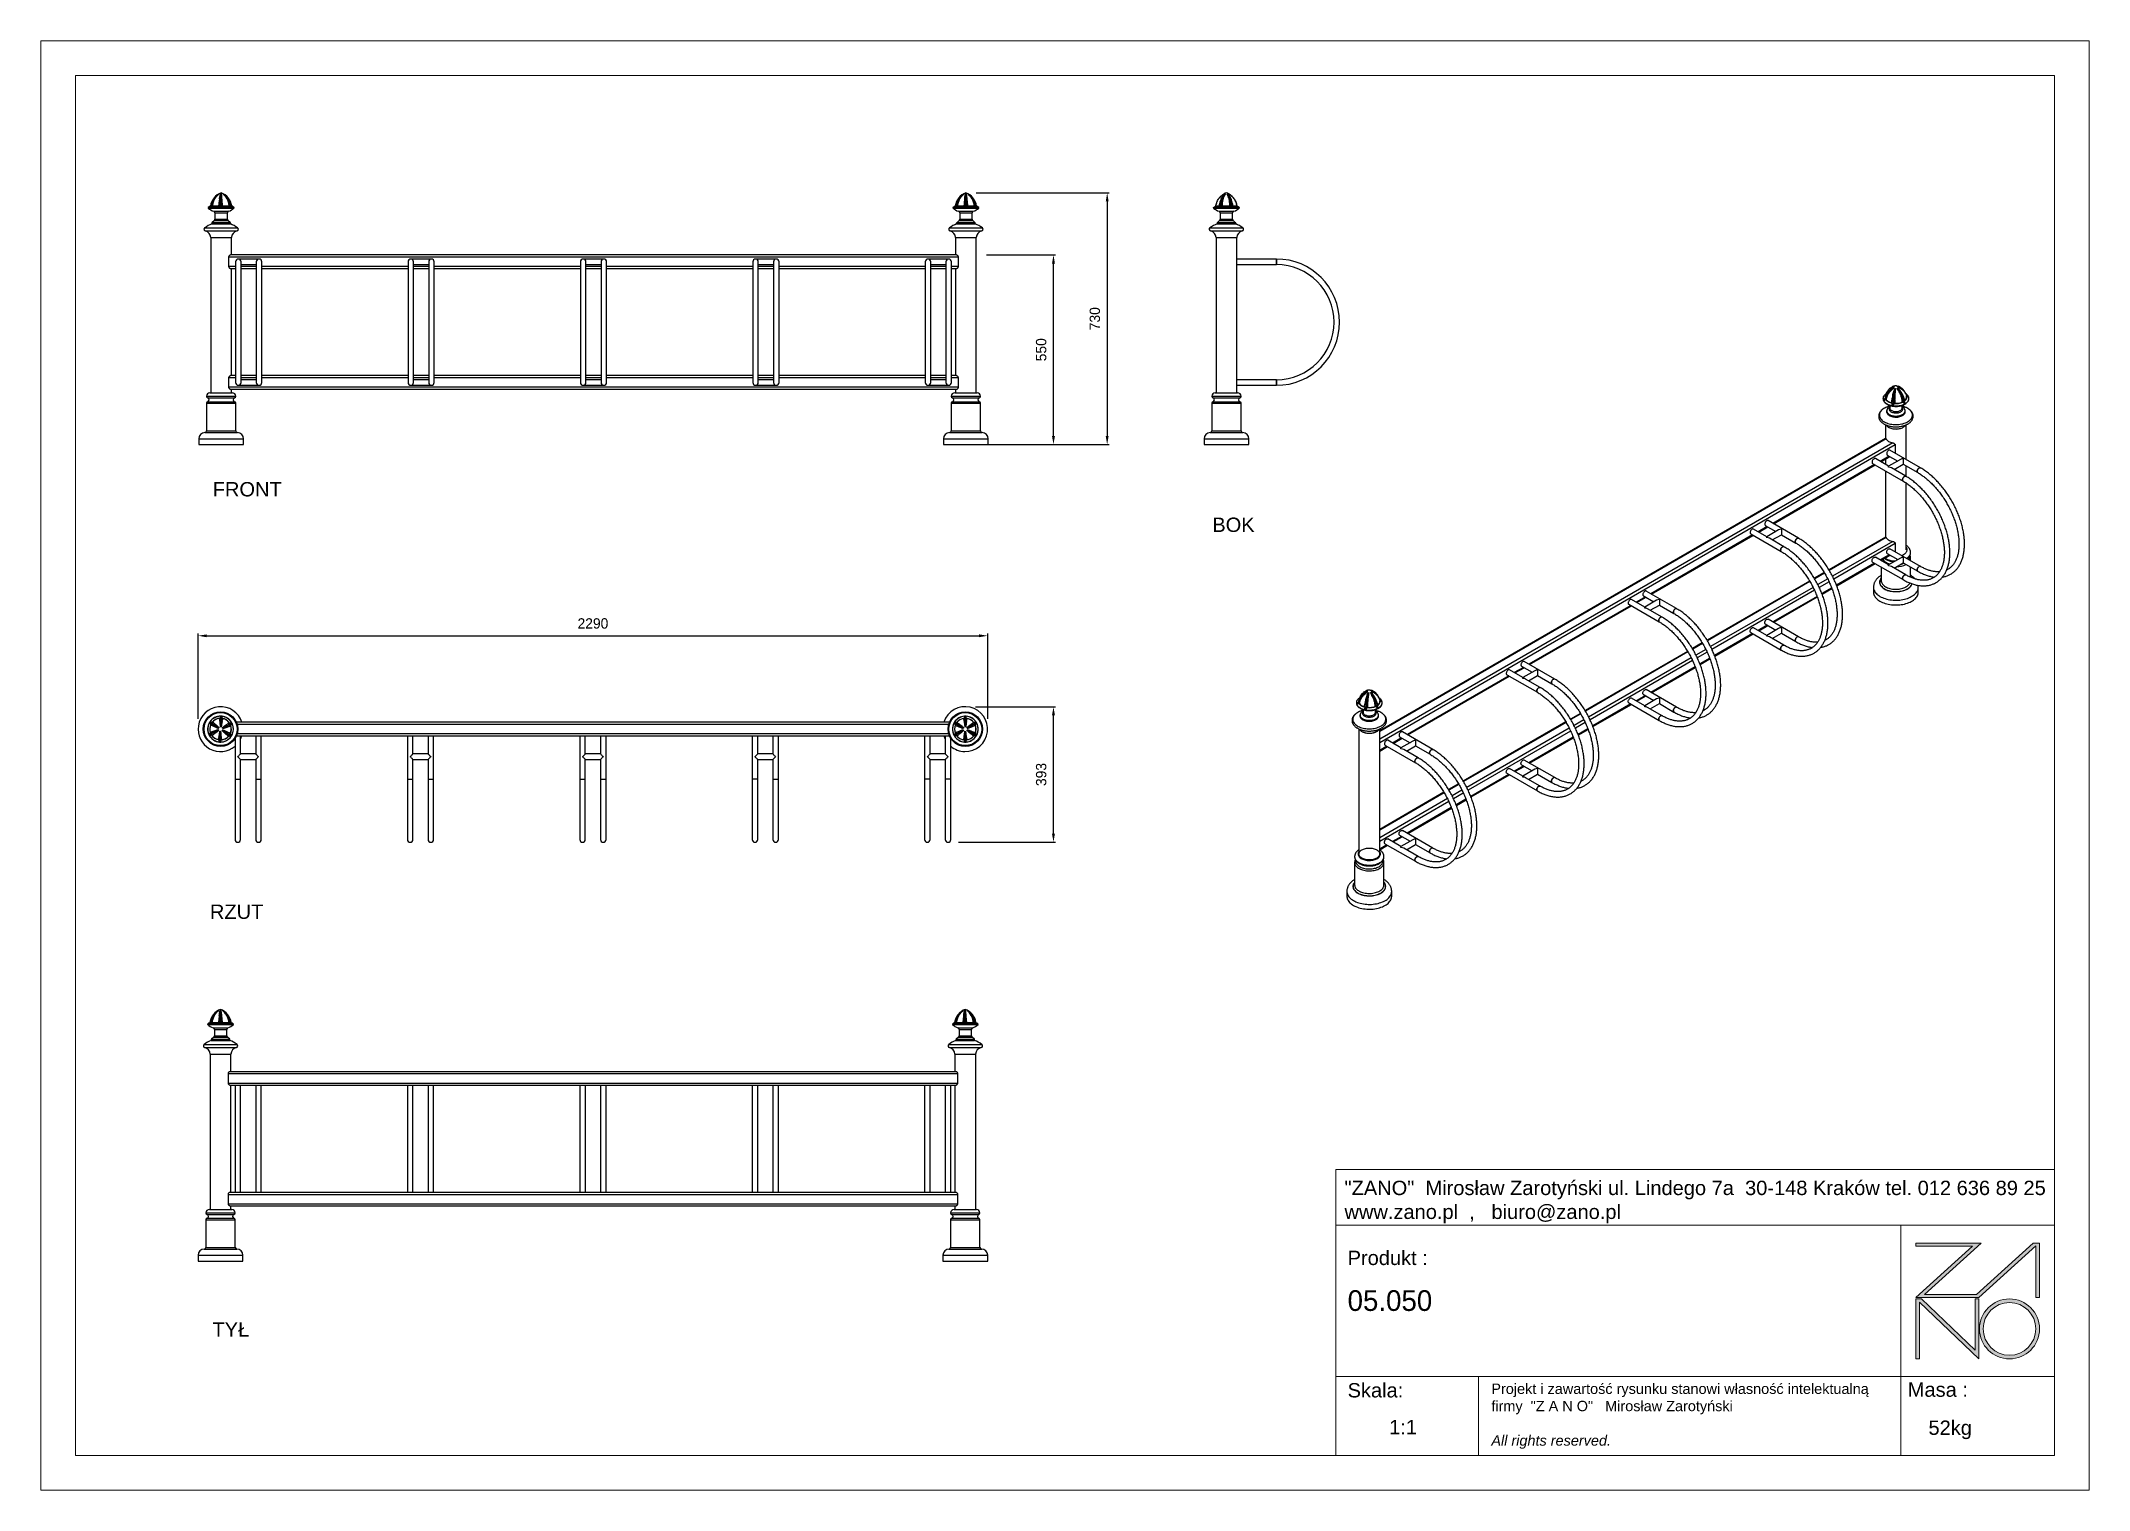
# Model space of a CAD drawing. Header units: millimetres. Extents: x 3621 to 9561, y -2206 to 1994.
import ezdxf

# ---------------------------------------------------------------- set-up
doc = ezdxf.new("R2010")
doc.units = ezdxf.units.MM
doc.header["$PDSIZE"] = -1
doc.layers.add('tabelka', color=155, linetype='Continuous')
doc.layers.add('WYMIAR', color=96, linetype='Continuous')
doc.dimstyles.new('1-1', dxfattribs={"dimtxt": 30, "dimasz": 25, "dimexe": 6.25, "dimexo": 30, "dimgap": 20.625, "dimtad": 1, "dimdec": 1, "dimtxsty": 'Standard', "dimcen": 0, "dimclrd": 2, "dimclre": 2, "dimclrt": 2, "dimadec": 0, "dimazin": 0, "dimtfac": 1, "dimtdec": 1, "dimtmove": 0, "dimatfit": 3, "dimfxl": 0, "dimarcsym": 0})

msp = doc.modelspace()

# ---------------------------------------------------------------- texts
at = {"layer": 'WYMIAR', "char_height": 41.5951, "width": 196.5247, "attachment_point": 1}
for s, insert in [('{\\f@Arial Unicode MS|b0|i0|c238|p34;FRONT}', (4119.49, 715.74)), ('{\\f@Arial Unicode MS|b0|i0|c238|p34;BOK}', (7018.61, 612.73)), ('{\\f@Arial Unicode MS|b0|i0|c238|p34;RZUT}', (4111.35, -508.88)), ('{\\f@Arial Unicode MS|b0|i0|c238|p34;TYŁ}', (4118.64, -1719.68))]:
    msp.add_mtext(s, dxfattribs=dict(at, insert=insert))

# ---------------------------------------------------------------- blocks, each defined once
blk = doc.blocks.new('zano')
at = {"layer": 'Defpoints', "lineweight": 5}
for points in [[(6270.2, 3716.2), (6270.2, 3707.4), (6434.8, 3707.4), (6270.2, 3558.4), (6452.4, 3558.4), (6617.9, 3708.2), (6617.9, 3558.4), (6628.6, 3558.4), (6628.6, 3716.2), (6610.7, 3716.2), (6446.1, 3567.2), (6295.4, 3567.2), (6459.9, 3716.2), (6270.2, 3716.2), (6270.2, 3707.4)], [(6270.2, 3554.4), (6286.2, 3554.4), (6441.7, 3405.6), (6441.7, 3554.4), (6452.4, 3554.4), (6452.4, 3380.5), (6281, 3544.6), (6281, 3380.5), (6270.2, 3380.5)]]:
    blk.add_hatch(color=251, dxfattribs=at).paths.add_polyline_path(points)
h = blk.add_hatch(color=251, dxfattribs=at)
h.paths.add_polyline_path([(6454.7, 3467.4, 1), (6628.6, 3467.4, 1)])
h.paths.add_polyline_path([(6617.9, 3467.4, -1), (6465.4, 3467.4, -1)], flags=16)
at = {"layer": 'Defpoints', "color": 251, "lineweight": 5}
blk.add_lwpolyline([(6434.8, 3707.4), (6270.2, 3558.4), (6452.4, 3558.4), (6617.9, 3708.2), (6617.9, 3558.4), (6628.6, 3558.4), (6628.6, 3716.2), (6610.7, 3716.2), (6446.1, 3567.2), (6295.4, 3567.2), (6459.9, 3716.2), (6270.2, 3716.2), (6270.2, 3707.4), (6432.1, 3707.4)], dxfattribs=at)
for points in [[(6270.2, 3716.2), (6270.2, 3707.4), (6434.8, 3707.4), (6270.2, 3558.4), (6452.4, 3558.4), (6617.9, 3708.2), (6617.9, 3558.4), (6628.6, 3558.4), (6628.6, 3716.2), (6610.7, 3716.2), (6446.1, 3567.2), (6295.4, 3567.2), (6459.9, 3716.2), (6270.2, 3716.2), (6270.2, 3707.4)], [(6270.2, 3554.4), (6286.2, 3554.4), (6441.7, 3405.6), (6441.7, 3554.4), (6452.4, 3554.4), (6452.4, 3380.5), (6281, 3544.6), (6281, 3380.5), (6270.2, 3380.5)]]:
    blk.add_lwpolyline(points, close=True, dxfattribs=at)
for radius in [87, 76.3]:
    blk.add_circle((6541.7, 3467.4), radius, dxfattribs=at)
blk = doc.blocks.new('TABELA')
at = {"layer": 'tabelka', "lineweight": 5}
for p, q in [((4587.4, 3929.4), (6672.4, 3929.4)), ((4587.4, 3767.6), (4587.4, 3929.4)), ((4587.4, 3929.4), (6672.4, 3929.4)), ((6226.5, 3767.6), (6226.5, 3329)), ((4587.4, 3329), (6672.4, 3329)), ((5001.6, 3329), (5001.6, 3100.4)), ((6226.5, 3329), (6226.5, 3100.4))]:
    blk.add_line(p, q, dxfattribs=at)
blk.add_lwpolyline([(4587.4, 3767.6), (6672.4, 3767.6), (6672.4, 3100.4), (4587.4, 3100.4)], close=True, dxfattribs=at)
blk.add_blockref('zano', (0, 0))
at = {"layer": 'tabelka', "lineweight": 5, "attachment_point": 1}
for s, insert, char_height, width in [('{\\fArial|b0|i0|c238|p34;"ZANO"  Mirosław Zarotyński ul. Lindego 7a  30-148 Kraków tel. 012 636 89 25\\Pwww.zano.pl  ,   biuro@zano.pl}', (4613, 3896.9), 41.595, 2040.38), ('{\\fArial|b0|i0|c238|p34;Produkt : }', (4622, 3694.1), 41.595, 265.273), ('{\\fCentury Gothic|b0|i0|c238|p34;05.050}', (4622, 3579.5), 60, 713.135), ('{\\fArial|b0|i0|c238|p34;Skala: }', (4622, 3310.3), 41.595, 191.675), ('{\\fArial|b0|i0|c238|p34;Masa :}', (6246.7, 3312.2), 41.595, 200.457), ('{\\fArial|b0|i0|c238|p34;1:1}', (4742.5, 3203.5), 41.595, 42.482), ('{\\fArial|b0|i0|c238|p34;52kg}', (6306.7, 3201.8), 41.595, 42.482)]:
    blk.add_mtext(s, dxfattribs=dict(at, insert=insert, char_height=char_height, width=width))
at = {"layer": 'tabelka', "color": 1, "lineweight": 5, "insert": (5038.9, 3308.9), "char_height": 30, "width": 1186.12, "attachment_point": 1}
blk.add_mtext('{\\fArial|b0|i0|c0|p34;Projekt i zawartość rysunku stanowi własność intelektualną firmy \\fArial|b0|i0|c238|p34; "Z A N O"   Mirosław Zarotyński\\fArial|b0|i1|c238|p34;\\P\\PAll rights reserved.}', dxfattribs=at)
blk = doc.blocks.new('front')
for p, q in [((-633.5, 2466.3), (-631.4, 2467.8)), ((-628.8, 2469.3), (-628.3, 2469.3)), ((-623.6, 2469.3), (-622.6, 2469.3)), ((-617.7, 2469.3), (-617.1, 2469.3)), ((1531.4, 2469.3), (1531.9, 2469.3)), ((1536.7, 2469.3), (1537.8, 2469.3)), ((1542.5, 2469.3), (1543.1, 2469.3)), ((-660, 2429.6), (-657, 2429.6)), ((-660, 2428.1), (-624.7, 2428.1)), ((-654.6, 2429.6), (-627.4, 2429.6)), ((-654.3, 2433.7), (-652, 2433.7)), ((-653.8, 2434.4), (-652.5, 2434.4)), ((-648.8, 2434.3), (-652.6, 2434.3)), ((-652.6, 2434.3), (-652.6, 2434.3)), ((-652.6, 2434.3), (-652.6, 2434.3)), ((-649.8, 2384.9), (-649.8, 2382.3)), ((-595.8, 2384.9), (-649.8, 2384.9)), ((-649.8, 2382.3), (-624.2, 2382.3)), ((-649.5, 2433.7), (-627.2, 2433.7)), ((-642.5, 2391.8), (-649.4, 2385.6)), ((-649.4, 2385.6), (-624.1, 2385.6)), ((-647.3, 2434.3), (-648.3, 2434.3)), ((-647.3, 2434.4), (-630.1, 2434.4)), ((-647.3, 2434.3), (-647.3, 2434.3)), ((-644.2, 2418.7), (-623.9, 2418.7)), ((-642.5, 2391.8), (-623.8, 2391.8)), ((-640.8, 2413.9), (-640.8, 2395.6)), ((-640.8, 2413.9), (-623.7, 2413.9)), ((-640.8, 2395.6), (-623.7, 2395.6)), ((-624.9, 2434.3), (-630.1, 2434.3)), ((-630.1, 2434.3), (-630.1, 2434.3)), ((-630.1, 2434.3), (-630.1, 2434.3)), ((-624.7, 2428.1), (-585.6, 2428.1)), ((-624.2, 2382.3), (-595.8, 2382.3)), ((-624.1, 2385.6), (-596.1, 2385.6)), ((-623.9, 2418.7), (-601.3, 2418.7)), ((-623.6, 2434.3), (-623.8, 2434.3)), ((-623.8, 2391.8), (-603.1, 2391.8)), ((-623.7, 2413.9), (-604.8, 2413.9)), ((-623.7, 2395.6), (-604.8, 2395.6)), ((-623.4, 2434.3), (-623.6, 2434.3)), ((-623.6, 2434.3), (-623.6, 2434.3)), ((-621.3, 2434.3), (-623.4, 2434.3)), ((-622, 2429.6), (-593.1, 2429.6)), ((-621.6, 2433.7), (-597.9, 2433.7)), ((-618.5, 2434.3), (-621.3, 2434.3)), ((-618.6, 2434.4), (-600.3, 2434.4)), ((-618.5, 2434.3), (-618.5, 2434.3)), ((-618.5, 2434.3), (-618.5, 2434.3)), ((-604.8, 2395.6), (-604.8, 2413.9)), ((-596.1, 2385.6), (-603.1, 2391.8)), ((-600.4, 2434.3), (-600.4, 2434.3)), ((-598.9, 2434.3), (-600.4, 2434.3)), ((-596, 2432.6), (-598.9, 2434.3)), ((-598.2, 2434.3), (-598.4, 2434.3)), ((-598.2, 2434.3), (-598.2, 2434.3)), ((-598, 2434.3), (-598.2, 2434.3)), ((-595.8, 2434.3), (-598, 2434.3)), ((-594, 2434.3), (-595.8, 2434.3)), ((-595.8, 2382.3), (-595.8, 2384.9)), ((-594.9, 2433.7), (-591.2, 2433.7)), ((-594.1, 2434.4), (-591.8, 2434.4)), ((-594, 2434.3), (-594, 2434.3)), ((-594, 2434.3), (-594, 2434.3)), ((-590.2, 2429.6), (-585.6, 2429.6)), ((1500, 2429.6), (1503.7, 2429.6)), ((1500, 2428.1), (1537.2, 2428.1)), ((1505.7, 2433.7), (1508.6, 2433.7)), ((1506.2, 2434.4), (1508, 2434.4)), ((1506.5, 2429.6), (1534.5, 2429.6)), ((1511.9, 2434.3), (1507.9, 2434.3)), ((1507.9, 2434.3), (1507.9, 2434.3)), ((1507.9, 2434.3), (1507.9, 2434.3)), ((1512.5, 2434.3), (1508.2, 2431.6)), ((1512.5, 2434.3), (1508.2, 2431.6)), ((1510.2, 2384.9), (1510.2, 2382.3)), ((1564.2, 2384.9), (1510.2, 2384.9)), ((1510.2, 2382.3), (1537.2, 2382.3)), ((1517.5, 2391.8), (1510.6, 2385.6)), ((1510.6, 2385.6), (1537.2, 2385.6)), ((1511.4, 2433.7), (1534.4, 2433.7)), ((1511.5, 2433.8), (1512.2, 2434.2)), ((1512.5, 2434.3), (1512.6, 2434.3)), ((1512.6, 2434.3), (1512.6, 2434.3)), ((1513.7, 2434.3), (1512.6, 2434.3)), ((1513.7, 2434.4), (1531.5, 2434.4)), ((1513.7, 2434.3), (1513.7, 2434.3)), ((1515.8, 2418.7), (1537.2, 2418.7)), ((1517.5, 2391.8), (1537.2, 2391.8)), ((1519.2, 2413.9), (1519.2, 2395.6)), ((1519.2, 2413.9), (1537.2, 2413.9)), ((1519.2, 2395.6), (1537.2, 2395.6)), ((1531.4, 2434.3), (1531.4, 2434.3)), ((1536.6, 2434.3), (1531.4, 2434.3)), ((1531.4, 2434.3), (1531.4, 2434.3)), ((1531.4, 2434.3), (1531.4, 2434.3)), ((1536.6, 2428.5), (1536.6, 2434.3)), ((1537.2, 2428.1), (1574.4, 2428.1)), ((1537.2, 2418.7), (1558.7, 2418.7)), ((1537.2, 2413.9), (1555.2, 2413.9)), ((1537.2, 2395.6), (1555.2, 2395.6)), ((1537.2, 2391.8), (1556.9, 2391.8)), ((1537.2, 2385.6), (1563.9, 2385.6)), ((1537.2, 2382.3), (1564.2, 2382.3)), ((1537.8, 2434.3), (1537.6, 2434.3)), ((1537.9, 2434.3), (1537.8, 2434.3)), ((1537.9, 2428.5), (1537.9, 2434.3)), ((1538, 2434.3), (1537.9, 2434.3)), ((1540.3, 2434.3), (1538, 2434.3)), ((1540, 2433.7), (1563, 2433.7)), ((1540, 2429.6), (1568, 2429.6)), ((1543, 2434.3), (1540.3, 2434.3)), ((1543, 2434.4), (1560.7, 2434.4)), ((1543, 2434.3), (1543, 2434.3)), ((1543, 2434.3), (1543, 2434.3)), ((1543, 2434.3), (1543, 2434.3)), ((1555.2, 2395.6), (1555.2, 2413.9)), ((1563.9, 2385.6), (1556.9, 2391.8)), ((1560.7, 2434.3), (1560.7, 2434.3)), ((1561.9, 2434.3), (1560.7, 2434.3)), ((1566.3, 2431.6), (1562, 2434.3)), ((1562.5, 2434.3), (1562.3, 2434.3)), ((1562.6, 2434.3), (1562.5, 2434.3)), ((1562.8, 2434.3), (1562.6, 2434.3)), ((1564.9, 2434.3), (1562.8, 2434.3)), ((1564.2, 2382.3), (1564.2, 2384.9)), ((1566.5, 2434.3), (1564.9, 2434.3)), ((1565.8, 2433.7), (1568.8, 2433.7)), ((1566.3, 2431.6), (1565.8, 2431.9)), ((1566.5, 2434.4), (1568.2, 2434.4)), ((1566.5, 2434.3), (1566.5, 2434.3)), ((1566.5, 2434.3), (1566.5, 2434.3)), ((1570.7, 2429.6), (1574.4, 2429.6)), ((-670.6, 2370.6), (-625.2, 2370.6)), ((-668.9, 2361.6), (-625.1, 2361.6)), ((-652.9, 2342.3), (-652.9, 1892.3)), ((-652.9, 2342.3), (-622.8, 2342.3)), ((-625.2, 2370.6), (-574.9, 2370.6)), ((-625.1, 2361.6), (-576.7, 2361.6)), ((-622.8, 2342.3), (-592.6, 2342.3)), ((-592.6, 2292.3), (-592.6, 2342.3)), ((1489.4, 2370.6), (1537.2, 2370.6)), ((1491.1, 2361.6), (1537.2, 2361.6)), ((1507.1, 2342.3), (1507.1, 2292.3)), ((1507.1, 2342.3), (1537.2, 2342.3)), ((1537.2, 2370.6), (1585.1, 2370.6)), ((1537.2, 2361.6), (1583.3, 2361.6)), ((1537.2, 2342.3), (1567.4, 2342.3)), ((1567.4, 1892.3), (1567.4, 2342.3)), ((1514.7, 2285.9), (-600.2, 2285.9)), ((-600.2, 2258.7), (-600.2, 2285.9)), ((-580.8, 2258.7), (-600.2, 2258.7)), ((1510.3, 2292.3), (-595.9, 2292.3)), ((-580.8, 2272.3), (-580.8, 1922.3)), ((-512.8, 2280.3), (-572.8, 2280.3)), ((-564.8, 1922.3), (-564.8, 2272.3)), ((-564.8, 2264.3), (-520.8, 2264.3)), ((-520.8, 2258.7), (-564.8, 2258.7)), ((-520.8, 2272.3), (-520.8, 1922.3)), ((-504.8, 1922.3), (-504.8, 2272.3)), ((-80.8, 2258.7), (-504.8, 2258.7)), ((-80.8, 2272.3), (-80.8, 1922.3)), ((-12.8, 2280.3), (-72.8, 2280.3)), ((-64.8, 1922.3), (-64.8, 2272.3)), ((-64.8, 2264.3), (-20.8, 2264.3)), ((-20.8, 2258.7), (-64.8, 2258.7)), ((-20.8, 2272.3), (-20.8, 1922.3)), ((-4.8, 1922.3), (-4.8, 2272.3)), ((419.2, 2258.7), (-4.8, 2258.7)), ((419.2, 2272.3), (419.2, 1922.3)), ((487.2, 2280.3), (427.2, 2280.3)), ((435.2, 1922.3), (435.2, 2272.3)), ((435.2, 2264.3), (479.2, 2264.3)), ((479.2, 2258.7), (435.2, 2258.7)), ((479.2, 2272.3), (479.2, 1922.3)), ((495.2, 1922.3), (495.2, 2272.3)), ((919.2, 2258.7), (495.2, 2258.7)), ((919.2, 2272.3), (919.2, 1922.3)), ((987.2, 2280.3), (927.2, 2280.3)), ((935.2, 1922.3), (935.2, 2272.3)), ((935.2, 2264.3), (979.2, 2264.3)), ((979.2, 2258.7), (935.2, 2258.7)), ((979.2, 2272.3), (979.2, 1922.3)), ((995.2, 1922.3), (995.2, 2272.3)), ((1419.2, 2258.7), (995.2, 2258.7)), ((1419.2, 2272.3), (1419.2, 1922.3)), ((1487.2, 2280.3), (1427.2, 2280.3)), ((1435.2, 1922.3), (1435.2, 2272.3)), ((1435.2, 2264.3), (1479.2, 2264.3)), ((1479.2, 2258.7), (1435.2, 2258.7)), ((1479.2, 2272.3), (1479.2, 1922.3)), ((1495.2, 1922.3), (1495.2, 2272.3)), ((1514.7, 2258.7), (1495.2, 2258.7)), ((1514.7, 2285.9), (1514.7, 2258.7)), ((-580.8, 2252.3), (-595.9, 2252.3)), ((-592.6, 1942.3), (-592.6, 2252.3)), ((-520.8, 2252.3), (-564.8, 2252.3)), ((-80.8, 2252.3), (-504.8, 2252.3)), ((-20.8, 2252.3), (-64.8, 2252.3)), ((419.2, 2252.3), (-4.8, 2252.3)), ((479.2, 2252.3), (435.2, 2252.3)), ((919.2, 2252.3), (495.2, 2252.3)), ((979.2, 2252.3), (935.2, 2252.3)), ((1419.2, 2252.3), (995.2, 2252.3)), ((1479.2, 2252.3), (1435.2, 2252.3)), ((1510.3, 2252.3), (1495.2, 2252.3)), ((1507.1, 2252.3), (1507.1, 1942.3)), ((-600.2, 1908.7), (-600.2, 1935.9)), ((-580.8, 1935.9), (-600.2, 1935.9)), ((1514.7, 1908.7), (-600.2, 1908.7)), ((-580.8, 1942.3), (-595.9, 1942.3)), ((1510.3, 1902.3), (-595.9, 1902.3)), ((-592.6, 1892.3), (-592.6, 1902.3)), ((-572.8, 1914.3), (-512.8, 1914.3)), ((-520.8, 1942.3), (-564.8, 1942.3)), ((-520.8, 1935.9), (-564.8, 1935.9)), ((-520.8, 1930.3), (-564.8, 1930.3)), ((-80.8, 1942.3), (-504.8, 1942.3)), ((-80.8, 1935.9), (-504.8, 1935.9)), ((-72.8, 1914.3), (-12.8, 1914.3)), ((-20.8, 1942.3), (-64.8, 1942.3)), ((-20.8, 1935.9), (-64.8, 1935.9)), ((-20.8, 1930.3), (-64.8, 1930.3)), ((419.2, 1942.3), (-4.8, 1942.3)), ((419.2, 1935.9), (-4.8, 1935.9)), ((427.2, 1914.3), (487.2, 1914.3)), ((479.2, 1942.3), (435.2, 1942.3)), ((479.2, 1935.9), (435.2, 1935.9)), ((479.2, 1930.3), (435.2, 1930.3)), ((919.2, 1942.3), (495.2, 1942.3)), ((919.2, 1935.9), (495.2, 1935.9)), ((927.2, 1914.3), (987.2, 1914.3)), ((979.2, 1942.3), (935.2, 1942.3)), ((979.2, 1935.9), (935.2, 1935.9)), ((979.2, 1930.3), (935.2, 1930.3)), ((1419.2, 1942.3), (995.2, 1942.3)), ((1419.2, 1935.9), (995.2, 1935.9)), ((1427.2, 1914.3), (1487.2, 1914.3)), ((1479.2, 1942.3), (1435.2, 1942.3)), ((1479.2, 1935.9), (1435.2, 1935.9)), ((1479.2, 1930.3), (1435.2, 1930.3)), ((1510.3, 1942.3), (1495.2, 1942.3)), ((1514.7, 1935.9), (1495.2, 1935.9)), ((1507.1, 1902.3), (1507.1, 1892.3)), ((1514.7, 1935.9), (1514.7, 1908.7)), ((-665.3, 1882.8), (-580.3, 1882.8)), ((-665.3, 1862.3), (-665.3, 1782.3)), ((-665.3, 1862.3), (-580.3, 1862.3)), ((-661.9, 1866.8), (-583.7, 1866.8)), ((-661.8, 1877.8), (-583.8, 1877.8)), ((-655.3, 1892.3), (-590.3, 1892.3)), ((-580.3, 1782.3), (-580.3, 1862.3)), ((1494.7, 1882.8), (1536.1, 1882.8)), ((1494.7, 1862.3), (1494.7, 1782.3)), ((1494.7, 1862.3), (1536.1, 1862.3)), ((1498.1, 1866.8), (1536.2, 1866.8)), ((1498.2, 1877.8), (1536.2, 1877.8)), ((1504.7, 1892.3), (1536.4, 1892.3)), ((1536.1, 1882.8), (1579.7, 1882.8)), ((1536.1, 1862.3), (1579.7, 1862.3)), ((1536.2, 1877.8), (1576.2, 1877.8)), ((1536.2, 1866.8), (1576.3, 1866.8)), ((1536.4, 1892.3), (1569.7, 1892.3)), ((1579.7, 1782.3), (1579.7, 1862.3)), ((-665.3, 1782.3), (-580.3, 1782.3)), ((1494.7, 1782.3), (1536.1, 1782.3)), ((1536.1, 1782.3), (1579.7, 1782.3)), ((-687.8, 1759.3), (-687.8, 1742.3)), ((-687.8, 1759.3), (-557.8, 1759.3)), ((-687.8, 1742.3), (-557.8, 1742.3)), ((-670.3, 1777.3), (-575.3, 1777.3)), ((-557.8, 1742.3), (-557.8, 1759.3)), ((1472.2, 1759.3), (1472.2, 1742.3)), ((1472.2, 1759.3), (1535.5, 1759.3)), ((1472.2, 1742.3), (1535.5, 1742.3)), ((1489.7, 1777.3), (1536, 1777.3)), ((1535.5, 1759.3), (1602.2, 1759.3)), ((1535.5, 1742.3), (1602.2, 1742.3)), ((1536, 1777.3), (1584.7, 1777.3)), ((1602.2, 1742.3), (1602.2, 1759.3))]:
    blk.add_line(p, q)
at = {"flags": 128}
for points in [[(-616, 2467.8), (-614.4, 2466.5), (-611.1, 2463.3), (-607.9, 2459.5), (-605.1, 2455.2), (-601.7, 2448.4), (-599.5, 2441.5), (-598.2, 2434.3), (-598.2, 2434.3), (-598.2, 2434.3)], [(1545.7, 2466.6), (1545.8, 2466.5), (1549.3, 2463.3), (1552.5, 2459.5), (1555.4, 2455.2), (1558.9, 2448.4), (1561.2, 2441.5), (1562.6, 2434.3), (1562.6, 2434.3), (1562.6, 2434.3)], [(-630.1, 2434.3), (-630.1, 2434.3), (-630.1, 2434.3), (-630.1, 2434.3), (-630.1, 2434.3), (-630.1, 2434.3), (-630.1, 2434.3), (-630.1, 2434.3), (-630.1, 2434.3)], [(1531.4, 2434.3), (1531.4, 2434.3), (1531.4, 2434.3)], [(1543, 2434.3), (1543, 2434.3), (1543, 2434.3)]]:
    blk.add_lwpolyline(points, dxfattribs=at)
for centre, radius, start, end in [((-605.5, 2426.5), 48.9, 110.68704, 170.72694), ((-640.1, 2426.5), 48.9, 9.27306, 69.31296), ((1554.5, 2426.5), 48.9, 110.68704, 170.72694), ((1519.9, 2426.5), 48.9, 9.27306, 69.31296), ((-601.8, 2272.3), 120, 113.55646, 124.99819), ((-659.3, 2428.8), 1, 134.00801, 225.99199), ((-642.3, 2411.3), 25.4, 118.15468, 134.00801), ((-631.8, 2457.3), 40.6, 225.99199, 252.11315), ((-639.5, 2414.2), 22.2, 114.78937, 139.68091), ((-638.4, 2413.7), 22.8, 125.98267, 139.49749), ((-654.8, 2434.6), 1, 298.15468, 350.72694), ((-652.6, 2434.3), 0.0165, 111.89442, 123.12958), ((-639.3, 2414.9), 21.4, 114.562, 125.24012), ((-648.8, 2384.9), 1, 131.63354, 180), ((-645.8, 2413.9), 5, 0, 72.11315), ((-645.8, 2395.6), 5, 311.63354, 0), ((-542, 2425.1), 83.4, 173.67694, 177.66626), ((-540.6, 2425.1), 83.5, 173.67695, 177.66382), ((-618.5, 2434.3), 0.0201, 168.76214, 173.05731), ((-599.8, 2413.9), 5, 107.88685, 180), ((-599.8, 2395.6), 5, 180, 228.36646), ((-613.8, 2457.3), 40.6, 287.88685, 314.00801), ((-607.5, 2415.4), 21.1, 38.49454, 63.74093), ((-608.7, 2414.9), 21.8, 38.71883, 54.86857), ((-596.8, 2384.9), 1, 0, 48.36646), ((-643.7, 2272.3), 120, 55.00181, 66.44354), ((-593.9, 2434.5), 0.178, 240.9743, 241.97946), ((-590.8, 2434.6), 1, 189.27306, 241.84532), ((-603.2, 2411.3), 25.4, 45.99199, 61.84532), ((-586.3, 2428.8), 1, 314.00801, 45.99199), ((1558.2, 2272.3), 120, 113.55646, 124.99819), ((1500.7, 2428.8), 1, 134.00801, 225.99199), ((1517.7, 2411.3), 25.4, 118.15468, 134.00801), ((1528.2, 2457.3), 40.6, 225.99199, 252.11315), ((1521.2, 2414.8), 21.7, 115.47422, 140.54027), ((1522.6, 2414), 22.6, 128.20586, 140.26553), ((1505.2, 2434.6), 1, 298.15468, 350.72694), ((1507.9, 2434.3), 0.0165, 111.89442, 123.12958), ((1511.2, 2384.9), 1, 131.63354, 180), ((1514.2, 2413.9), 5, 0, 72.11315), ((1514.2, 2395.6), 5, 311.63354, 0), ((1560.2, 2413.9), 5, 107.88685, 180), ((1560.2, 2395.6), 5, 180, 228.36646), ((1546.2, 2457.3), 40.6, 287.88685, 314.00801), ((1553.3, 2414.8), 21.7, 39.45973, 64.52635), ((1563.2, 2384.9), 1, 0, 48.36646), ((1516.3, 2272.3), 120, 55.00181, 66.44354), ((1551.9, 2414), 22.7, 39.73448, 51.79105), ((1566.6, 2434.5), 0.178, 240.9743, 241.97946), ((1569.2, 2434.6), 1, 189.27306, 241.84532), ((1556.8, 2411.3), 25.4, 45.99199, 61.84532), ((1573.7, 2428.8), 1, 314.00801, 45.99199), ((-667.8, 2366.5), 5, 124.99819, 257.48862), ((-673.3, 2341.6), 20.5, 2.05395, 77.48862), ((-572.2, 2341.6), 20.5, 102.51138, 177.94605), ((-577.8, 2366.5), 5, 282.51138, 55.00181), ((1492.2, 2366.5), 5, 124.99819, 257.48862), ((1486.7, 2341.6), 20.5, 2.05395, 77.48862), ((1587.8, 2341.6), 20.5, 102.51138, 177.94605), ((1582.2, 2366.5), 5, 282.51138, 55.00181), ((-572.8, 2272.3), 8, 0, 180), ((-512.8, 2272.3), 8, 0, 180), ((-72.8, 2272.3), 8, 0, 180), ((-12.8, 2272.3), 8, 0, 180), ((427.2, 2272.3), 8, 0, 180), ((487.2, 2272.3), 8, 0, 180), ((927.2, 2272.3), 8, 0, 180), ((987.2, 2272.3), 8, 0, 180), ((1427.2, 2272.3), 8, 0, 180), ((1487.2, 2272.3), 8, 0, 180), ((-572.8, 1922.3), 8, 180, 0), ((-512.8, 1922.3), 8, 180, 270), ((-512.8, 1922.3), 8, 180, 0), ((-512.8, 1922.3), 8, 270, 0), ((-72.8, 1922.3), 8, 180, 0), ((-12.8, 1922.3), 8, 180, 270), ((-12.8, 1922.3), 8, 180, 0), ((-12.8, 1922.3), 8, 270, 0), ((427.2, 1922.3), 8, 180, 0), ((487.2, 1922.3), 8, 180, 270), ((487.2, 1922.3), 8, 180, 0), ((487.2, 1922.3), 8, 270, 0), ((927.2, 1922.3), 8, 180, 0), ((987.2, 1922.3), 8, 180, 270), ((987.2, 1922.3), 8, 180, 0), ((987.2, 1922.3), 8, 270, 0), ((1427.2, 1922.3), 8, 180, 0), ((1487.2, 1922.3), 8, 180, 270), ((1487.2, 1922.3), 8, 180, 0), ((1487.2, 1922.3), 8, 270, 0), ((-655.3, 1882.3), 10, 90, 177.464), ((-660.3, 1882.5), 5, 177.464, 252.57682), ((-660.6, 1862.3), 4.71, 106.2602, 180), ((-663.5, 1872.3), 5.71, 286.2602, 72.57682), ((-590.3, 1882.3), 10, 2.536, 90), ((-582.1, 1872.3), 5.71, 107.42318, 253.7398), ((-585.3, 1882.5), 5, 287.42318, 2.536), ((-585, 1862.3), 4.71, 0, 73.7398), ((1504.7, 1882.3), 10, 90, 177.464), ((1499.7, 1882.5), 5, 177.464, 252.57682), ((1499.4, 1862.3), 4.71, 106.2602, 180), ((1496.5, 1872.3), 5.71, 286.2602, 72.57682), ((1569.7, 1882.3), 10, 2.536, 90), ((1577.9, 1872.3), 5.71, 107.42318, 253.7398), ((1574.7, 1882.5), 5, 287.42318, 2.536), ((1575, 1862.3), 4.71, 0, 73.7398), ((-670.3, 1782.3), 5, 270, 360), ((-575.3, 1782.3), 5, 180, 270), ((1489.7, 1782.3), 5, 270, 0), ((1584.7, 1782.3), 5, 180, 270), ((-669.8, 1759.3), 18, 90, 180), ((-575.8, 1759.3), 18, 0, 90), ((1490.2, 1759.3), 18, 90, 180), ((1584.2, 1759.3), 18, 0, 90)]:
    blk.add_arc(centre, radius, start, end)
for points, knots in [([(-644.3, 2454.8), (-644.9, 2453.9), (-646.8, 2451), (-649.2, 2446.1), (-651.3, 2440.2), (-652.1, 2436.4), (-652.5, 2434.4)], [0, 0, 0, 0, 0.156541, 0.470245, 0.733105, 1, 1, 1, 1]), ([(-648.8, 2434.3), (-648.8, 2434.3), (-648.8, 2436.7), (-647.4, 2441.5), (-645.2, 2448.6), (-642, 2454.6), (-638.6, 2459.5), (-635.2, 2463.3), (-632.8, 2465.6), (-631.6, 2466.5), (-631.6, 2466.5)], [0, 0, 0, 0, 0.000002, 0.189096, 0.382701, 0.587956, 0.726627, 0.867042, 0.998911, 1, 1, 1, 1]), ([(-635.8, 2462.2), (-635.9, 2462.1), (-637, 2461), (-638.6, 2459), (-640.4, 2456.5), (-641.6, 2454.5), (-642.8, 2452.5), (-644, 2450), (-645.3, 2446.9), (-646.5, 2443.4), (-647.7, 2439.1), (-648.1, 2436), (-648.4, 2434.3)], [0, 0, 0, 0, 0.016152, 0.153525, 0.260873, 0.315626, 0.383989, 0.48605, 0.584889, 0.703118, 0.841218, 1, 1, 1, 1]), ([(-647.3, 2434.4), (-647.2, 2435.6), (-646.8, 2439.2), (-645.6, 2444.4), (-643.6, 2450.1), (-641.9, 2453.2), (-641.1, 2454.8)], [0, 0, 0, 0, 0.163706, 0.491839, 0.744158, 1, 1, 1, 1]), ([(-644.3, 2454.8), (-643.1, 2456.5), (-640.7, 2459.7), (-636.7, 2463.6), (-633.4, 2466.4), (-631.5, 2467.5), (-630.9, 2467.9)], [0, 0, 0, 0, 0.317488, 0.635786, 0.887435, 1, 1, 1, 1]), ([(-633.5, 2466.3), (-633.7, 2466.2), (-634.1, 2465.9), (-634.9, 2465.2), (-635.8, 2464.5), (-636.5, 2463.8), (-637.1, 2463.2), (-637.7, 2462.7), (-638.3, 2462.1), (-638.9, 2461.5), (-639.4, 2461), (-640.2, 2460.2), (-640.9, 2459.3), (-641.6, 2458.5), (-642.1, 2457.9), (-642.7, 2457.1), (-643.5, 2456), (-644, 2455.2), (-644.3, 2454.8)], [0, 0, 0, 0, 0.05097, 0.101947, 0.203909, 0.254883, 0.305861, 0.356836, 0.407811, 0.458784, 0.509761, 0.560736, 0.662699, 0.713673, 0.764651, 0.815627, 0.907767, 1, 1, 1, 1]), ([(-641.1, 2454.8), (-640.1, 2456.5), (-638, 2459.7), (-634.6, 2463.6), (-631.9, 2466.2), (-630.5, 2467.2), (-630.2, 2467.3)], [0, 0, 0, 0, 0.336377, 0.673617, 0.940238, 1, 1, 1, 1]), ([(-641.1, 2454.8), (-640.9, 2455), (-640.5, 2455.7), (-640, 2456.6), (-639.4, 2457.5), (-639, 2458.1), (-638.6, 2458.7), (-638, 2459.6), (-637.3, 2460.4), (-636.7, 2461.2), (-636.2, 2461.8), (-635.7, 2462.3), (-635.2, 2462.9), (-634.5, 2463.6), (-633.8, 2464.4), (-633.1, 2465), (-632.4, 2465.7), (-631.9, 2466.1), (-631.6, 2466.3)], [0, 0, 0, 0, 0.050976, 0.152936, 0.203912, 0.25489, 0.305861, 0.356837, 0.4588, 0.509776, 0.560751, 0.611727, 0.662702, 0.713678, 0.815638, 0.866616, 0.91759, 1, 1, 1, 1]), ([(-628.8, 2469.3), (-629.2, 2469.1), (-630.2, 2468.5), (-631.8, 2467.5), (-632.9, 2466.8), (-633.5, 2466.3)], [0, 0, 0, 0, 0.290911, 0.588297, 1, 1, 1, 1]), ([(-631.6, 2466.3), (-631, 2466.9), (-630.2, 2467.7), (-629, 2468.7), (-628.5, 2469.1), (-628.3, 2469.3)], [0, 0, 0, 0, 0.4972, 0.749516, 1, 1, 1, 1]), ([(-627.5, 2454.8), (-627.6, 2453.9), (-628, 2451), (-628.7, 2446.1), (-629.4, 2440.2), (-629.9, 2436.4), (-630.1, 2434.4)], [0, 0, 0, 0, 0.156539, 0.470244, 0.733105, 1, 1, 1, 1]), ([(-627.5, 2454.8), (-627.2, 2456.5), (-626.7, 2459.7), (-625.9, 2463.7), (-625.1, 2466.9), (-624.6, 2468.5), (-624.4, 2469.3)], [0, 0, 0, 0, 0.278189, 0.557091, 0.777589, 1, 1, 1, 1]), ([(-625.4, 2466.3), (-625.4, 2466.2), (-625.5, 2465.9), (-625.6, 2465.2), (-625.8, 2464.5), (-625.9, 2463.8), (-626, 2463.2), (-626.1, 2462.7), (-626.2, 2462.1), (-626.3, 2461.5), (-626.4, 2461), (-626.6, 2460.2), (-626.7, 2459.3), (-626.9, 2458.5), (-627, 2457.9), (-627.1, 2457.1), (-627.3, 2456), (-627.4, 2455.2), (-627.5, 2454.8)], [0, 0, 0, 0, 0.050974, 0.101949, 0.203912, 0.254886, 0.305862, 0.356839, 0.407813, 0.458787, 0.509764, 0.560737, 0.662699, 0.713675, 0.76465, 0.815626, 0.907766, 1, 1, 1, 1]), ([(-623.6, 2469.3), (-623.9, 2469.1), (-624.3, 2468.5), (-624.9, 2467.5), (-625.2, 2466.8), (-625.4, 2466.3)], [0, 0, 0, 0, 0.290907, 0.588295, 1, 1, 1, 1]), ([(-624.9, 2434.3), (-624.9, 2434.3), (-624.9, 2436.7), (-624.8, 2441.6), (-624.7, 2448.7), (-624.5, 2454.6), (-624.3, 2459.6), (-624.1, 2463.3), (-623.9, 2466.8), (-623.6, 2468), (-623.6, 2469.3), (-623.6, 2469.3)], [0, 0, 0, 0, 0.000001, 0.168985, 0.337966, 0.519236, 0.642473, 0.765707, 0.882858, 0.999998, 1, 1, 1, 1]), ([(-622.5, 2469.3), (-622.5, 2469.3), (-622.5, 2468), (-622.7, 2466.8), (-622.8, 2463.3), (-623, 2459.6), (-623.2, 2454.6), (-623.4, 2448.7), (-623.5, 2441.6), (-623.6, 2436.8), (-623.6, 2434.3), (-623.6, 2434.3)], [0, 0, 0, 0, 0.000002, 0.117142, 0.234293, 0.357527, 0.480764, 0.662034, 0.831015, 0.999999, 1, 1, 1, 1]), ([(-621.3, 2466.3), (-621.4, 2466.9), (-621.7, 2467.7), (-622, 2468.7), (-622.4, 2469.1), (-622.6, 2469.3)], [0, 0, 0, 0, 0.497195, 0.749516, 1, 1, 1, 1]), ([(-620.3, 2454.8), (-620.5, 2456.5), (-620.8, 2459.7), (-621.2, 2463.7), (-621.5, 2466.9), (-621.7, 2468.5), (-621.7, 2469.3)], [0, 0, 0, 0, 0.2781895, 0.5570906, 0.7775893, 1, 1, 1, 1]), ([(-620.3, 2454.8), (-620.4, 2455), (-620.4, 2455.7), (-620.5, 2456.6), (-620.6, 2457.5), (-620.6, 2458.1), (-620.7, 2458.7), (-620.8, 2459.6), (-620.8, 2460.4), (-620.9, 2461.2), (-620.9, 2461.8), (-621, 2462.3), (-621, 2462.9), (-621.1, 2463.6), (-621.2, 2464.4), (-621.2, 2465), (-621.2, 2465.7), (-621.3, 2466.1), (-621.3, 2466.3)], [0, 0, 0, 0, 0.050976, 0.152938, 0.203913, 0.254889, 0.305861, 0.356837, 0.4588, 0.509774, 0.560751, 0.611726, 0.662699, 0.713675, 0.815637, 0.866612, 0.917589, 1, 1, 1, 1]), ([(-618.6, 2434.4), (-618.7, 2435.6), (-619, 2439.2), (-619.5, 2444.4), (-620, 2450.1), (-620.2, 2453.2), (-620.3, 2454.8)], [0, 0, 0, 0, 0.163705, 0.491839, 0.744158, 1, 1, 1, 1]), ([(-617.7, 2469.3), (-617.4, 2469.1), (-616.9, 2468.5), (-615.8, 2467.5), (-615.1, 2466.8), (-614.7, 2466.3)], [0, 0, 0, 0, 0.290908, 0.588289, 1, 1, 1, 1]), ([(-612.4, 2466.3), (-613.2, 2466.9), (-614.3, 2467.7), (-615.8, 2468.7), (-616.6, 2469.1), (-617.1, 2469.3)], [0, 0, 0, 0, 0.497195, 0.749519, 1, 1, 1, 1]), ([(-602.1, 2454.8), (-603.2, 2456.5), (-605.5, 2459.7), (-609.3, 2463.7), (-613.1, 2466.8), (-615.6, 2468.4), (-616.8, 2469.2)], [0, 0, 0, 0, 0.281589, 0.563896, 0.78709, 1, 1, 1, 1]), ([(-605.9, 2454.8), (-606.9, 2456.5), (-608.7, 2459.7), (-611.8, 2463.6), (-613.9, 2465.6), (-614.8, 2466.4)], [0, 0, 0, 0, 0.370737, 0.742426, 1, 1, 1, 1]), ([(-614.7, 2466.3), (-614.5, 2466.2), (-614.1, 2465.9), (-613.5, 2465.2), (-612.8, 2464.5), (-612.1, 2463.8), (-611.6, 2463.2), (-611.2, 2462.7), (-610.7, 2462.1), (-610.2, 2461.5), (-609.8, 2461), (-609.2, 2460.2), (-608.6, 2459.3), (-608.1, 2458.5), (-607.7, 2457.9), (-607.2, 2457.1), (-606.6, 2456), (-606.2, 2455.2), (-605.9, 2454.8)], [0, 0, 0, 0, 0.050974, 0.101949, 0.203913, 0.254889, 0.30586, 0.356839, 0.407815, 0.45879, 0.509766, 0.560738, 0.662698, 0.713677, 0.764652, 0.815627, 0.907768, 1, 1, 1, 1]), ([(-598.9, 2434.3), (-599.1, 2436.1), (-599.6, 2439.4), (-600.7, 2443.8), (-602, 2447.5), (-603.2, 2450.4), (-604.3, 2452.7), (-605.2, 2454.5), (-606.1, 2455.9), (-606.8, 2457.2), (-607.7, 2458.4), (-608.7, 2459.8), (-610, 2461.6), (-611.6, 2463.4), (-612.7, 2464.5), (-613.2, 2465)], [0, 0, 0, 0, 0.14919, 0.278068, 0.387454, 0.477815, 0.549447, 0.611395, 0.655858, 0.698623, 0.739691, 0.786433, 0.852569, 0.93854, 1, 1, 1, 1]), ([(-602.1, 2454.8), (-602.2, 2455), (-602.7, 2455.7), (-603.3, 2456.6), (-603.9, 2457.5), (-604.4, 2458.1), (-604.9, 2458.7), (-605.6, 2459.6), (-606.3, 2460.4), (-607, 2461.2), (-607.5, 2461.8), (-608, 2462.3), (-608.6, 2462.9), (-609.3, 2463.6), (-610.1, 2464.4), (-610.9, 2465), (-611.6, 2465.7), (-612.1, 2466.1), (-612.4, 2466.3)], [0, 0, 0, 0, 0.050975, 0.152935, 0.203912, 0.254889, 0.305859, 0.356834, 0.458797, 0.509772, 0.56075, 0.611722, 0.662699, 0.713675, 0.815633, 0.866611, 0.917588, 1, 1, 1, 1]), ([(-605.9, 2454.8), (-605.5, 2453.9), (-604, 2451), (-602.3, 2446.1), (-600.9, 2440.2), (-600.5, 2436.4), (-600.3, 2434.4)], [0, 0, 0, 0, 0.1565392, 0.4702438, 0.7331057, 1, 1, 1, 1]), ([(-594.1, 2434.4), (-594.3, 2435.6), (-595, 2439.2), (-596.7, 2444.4), (-599.2, 2450.1), (-601.1, 2453.2), (-602.1, 2454.8)], [0, 0, 0, 0, 0.163705, 0.491839, 0.744156, 1, 1, 1, 1]), ([(1516.1, 2454.8), (1515.5, 2453.9), (1513.6, 2451), (1511.3, 2446.1), (1509.2, 2440.2), (1508.4, 2436.4), (1508, 2434.4)], [0, 0, 0, 0, 0.156537, 0.470244, 0.733105, 1, 1, 1, 1]), ([(1511.9, 2434.3), (1511.9, 2434.3), (1511.9, 2436.7), (1513.2, 2441.5), (1515.4, 2448.6), (1518.5, 2454.6), (1521.8, 2459.5), (1525.1, 2463.3), (1527.4, 2465.6), (1528.7, 2466.6), (1528.7, 2466.6)], [0, 0, 0, 0, 0.000002, 0.188553, 0.3816, 0.586266, 0.724539, 0.86455, 0.99604, 1, 1, 1, 1]), ([(1525.2, 2462.8), (1524.9, 2462.5), (1523.7, 2461.3), (1522.2, 2459.3), (1520.7, 2457.1), (1519.7, 2455.6), (1518.9, 2454.2), (1517.9, 2452.4), (1516.7, 2450), (1515.5, 2447.1), (1514.3, 2443.4), (1513.1, 2439.1), (1512.7, 2436), (1512.4, 2434.3)], [0, 0, 0, 0, 0.041994, 0.162989, 0.256138, 0.293464, 0.342154, 0.407962, 0.490956, 0.591278, 0.709194, 0.845173, 1, 1, 1, 1]), ([(1513.7, 2434.4), (1513.8, 2435.6), (1514.2, 2439.2), (1515.3, 2444.4), (1517.2, 2450.1), (1518.8, 2453.2), (1519.6, 2454.8)], [0, 0, 0, 0, 0.1637056, 0.4918388, 0.7441581, 1, 1, 1, 1]), ([(1516.1, 2454.8), (1517.3, 2456.5), (1519.6, 2459.7), (1523.5, 2463.7), (1527.4, 2466.9), (1530.1, 2468.5), (1531.4, 2469.3)], [0, 0, 0, 0, 0.278189, 0.557091, 0.777591, 1, 1, 1, 1]), ([(1526.7, 2466.3), (1526.5, 2466.2), (1526.1, 2465.9), (1525.3, 2465.2), (1524.5, 2464.5), (1523.7, 2463.8), (1523.1, 2463.2), (1522.5, 2462.7), (1522, 2462.1), (1521.4, 2461.5), (1520.9, 2461), (1520.2, 2460.2), (1519.5, 2459.3), (1518.8, 2458.5), (1518.3, 2457.9), (1517.6, 2457.1), (1516.9, 2456), (1516.4, 2455.2), (1516.1, 2454.8)], [0, 0, 0, 0, 0.050972, 0.10195, 0.203913, 0.254887, 0.305862, 0.356836, 0.407813, 0.458785, 0.509764, 0.560739, 0.662695, 0.713673, 0.764648, 0.815623, 0.907766, 1, 1, 1, 1]), ([(1519.6, 2454.8), (1520.6, 2456.5), (1522.5, 2459.7), (1525.9, 2463.6), (1528.7, 2466.4), (1530.4, 2467.6), (1530.9, 2468)], [0, 0, 0, 0, 0.3152345, 0.631276, 0.8811347, 1, 1, 1, 1]), ([(1519.6, 2454.8), (1519.8, 2455), (1520.1, 2455.7), (1520.7, 2456.6), (1521.2, 2457.5), (1521.6, 2458.1), (1522, 2458.7), (1522.6, 2459.6), (1523.2, 2460.4), (1523.8, 2461.2), (1524.3, 2461.8), (1524.8, 2462.3), (1525.3, 2462.9), (1525.9, 2463.6), (1526.6, 2464.4), (1527.3, 2465), (1528, 2465.7), (1528.5, 2466.1), (1528.8, 2466.3)], [0, 0, 0, 0, 0.050977, 0.152939, 0.203912, 0.25489, 0.305862, 0.356836, 0.458802, 0.509775, 0.560754, 0.611728, 0.6627, 0.713679, 0.815638, 0.866613, 0.91759, 1, 1, 1, 1]), ([(1531.4, 2469.3), (1530.9, 2469.1), (1529.9, 2468.5), (1528.4, 2467.5), (1527.3, 2466.8), (1526.7, 2466.3)], [0, 0, 0, 0, 0.290903, 0.588293, 1, 1, 1, 1]), ([(1528.8, 2466.3), (1529.3, 2466.9), (1530.1, 2467.7), (1531.2, 2468.7), (1531.7, 2469.1), (1531.9, 2469.3)], [0, 0, 0, 0, 0.4971972, 0.7495156, 1, 1, 1, 1]), ([(1533.7, 2454.8), (1533.6, 2453.9), (1533.2, 2451), (1532.7, 2446.1), (1532.1, 2440.2), (1531.7, 2436.4), (1531.5, 2434.4)], [0, 0, 0, 0, 0.156539, 0.470244, 0.733105, 1, 1, 1, 1]), ([(1533.7, 2454.8), (1533.9, 2456.5), (1534.3, 2459.7), (1534.9, 2463.7), (1535.4, 2466.9), (1535.7, 2468.5), (1535.9, 2469.3)], [0, 0, 0, 0, 0.278189, 0.557091, 0.777589, 1, 1, 1, 1]), ([(1535.2, 2466.3), (1535.2, 2466.2), (1535.1, 2465.9), (1535, 2465.2), (1534.9, 2464.5), (1534.8, 2463.8), (1534.8, 2463.2), (1534.7, 2462.7), (1534.6, 2462.1), (1534.5, 2461.5), (1534.4, 2461), (1534.3, 2460.2), (1534.2, 2459.3), (1534.1, 2458.5), (1534, 2457.9), (1533.9, 2457.1), (1533.8, 2456), (1533.7, 2455.2), (1533.7, 2454.8)], [0, 0, 0, 0, 0.050974, 0.101949, 0.203912, 0.254886, 0.305862, 0.356839, 0.407813, 0.458787, 0.509764, 0.560738, 0.662699, 0.713676, 0.76465, 0.815626, 0.907766, 1, 1, 1, 1]), ([(1536.7, 2469.3), (1536.5, 2469.1), (1536.1, 2468.5), (1535.6, 2467.5), (1535.3, 2466.8), (1535.2, 2466.3)], [0, 0, 0, 0, 0.290905, 0.588291, 1, 1, 1, 1]), ([(1536.6, 2434.3), (1536.6, 2434.3), (1536.6, 2436.8), (1536.6, 2441.6), (1536.6, 2448.7), (1536.6, 2454.6), (1536.6, 2459.6), (1536.6, 2463.3), (1536.6, 2466.8), (1536.7, 2468), (1536.7, 2469.3), (1536.7, 2469.3)], [0, 0, 0, 0, 0.000001, 0.168985, 0.337966, 0.519236, 0.642473, 0.765707, 0.882858, 0.999998, 1, 1, 1, 1]), ([(1537.8, 2469.3), (1537.8, 2469.3), (1537.8, 2468), (1537.9, 2466.8), (1537.9, 2463.3), (1537.9, 2459.6), (1537.9, 2454.6), (1537.9, 2448.7), (1537.9, 2441.6), (1537.9, 2436.8), (1537.9, 2434.3), (1537.9, 2434.3)], [0, 0, 0, 0, 0.000002, 0.117142, 0.234293, 0.357527, 0.480764, 0.662034, 0.831015, 0.999999, 1, 1, 1, 1]), ([(1539.3, 2466.3), (1539.1, 2466.9), (1538.8, 2467.7), (1538.4, 2468.7), (1538, 2469.1), (1537.8, 2469.3)], [0, 0, 0, 0, 0.4971898, 0.7495077, 1, 1, 1, 1]), ([(1540.8, 2454.8), (1540.6, 2456.5), (1540.2, 2459.7), (1539.6, 2463.7), (1539.1, 2466.9), (1538.7, 2468.5), (1538.6, 2469.3)], [0, 0, 0, 0, 0.278189, 0.557091, 0.777589, 1, 1, 1, 1]), ([(1540.8, 2454.8), (1540.8, 2455), (1540.7, 2455.7), (1540.6, 2456.6), (1540.5, 2457.5), (1540.4, 2458.1), (1540.3, 2458.7), (1540.2, 2459.6), (1540.1, 2460.4), (1540, 2461.2), (1539.9, 2461.8), (1539.8, 2462.3), (1539.7, 2462.9), (1539.6, 2463.6), (1539.5, 2464.4), (1539.5, 2465), (1539.4, 2465.7), (1539.3, 2466.1), (1539.3, 2466.3)], [0, 0, 0, 0, 0.050976, 0.152938, 0.203913, 0.254888, 0.305861, 0.356837, 0.458799, 0.509774, 0.56075, 0.611726, 0.662699, 0.713676, 0.815637, 0.866612, 0.917589, 1, 1, 1, 1]), ([(1543, 2434.4), (1542.9, 2435.6), (1542.5, 2439.2), (1541.9, 2444.4), (1541.3, 2450.1), (1541, 2453.2), (1540.8, 2454.8)], [0, 0, 0, 0, 0.1637054, 0.4918392, 0.7441574, 1, 1, 1, 1]), ([(1542.5, 2469.3), (1542.8, 2469.1), (1543.4, 2468.5), (1544.5, 2467.5), (1545.3, 2466.8), (1545.7, 2466.3)], [0, 0, 0, 0, 0.290906, 0.588296, 1, 1, 1, 1]), ([(1547.8, 2466.3), (1547, 2466.9), (1545.9, 2467.7), (1544.3, 2468.7), (1543.5, 2469.1), (1543.1, 2469.3)], [0, 0, 0, 0, 0.497188, 0.749505, 1, 1, 1, 1]), ([(1558.4, 2454.8), (1557.2, 2456.5), (1554.9, 2459.7), (1550.9, 2463.7), (1547, 2466.9), (1544.4, 2468.5), (1543.1, 2469.3)], [0, 0, 0, 0, 0.278189, 0.557091, 0.777591, 1, 1, 1, 1]), ([(1554.8, 2454.8), (1553.8, 2456.5), (1551.9, 2459.7), (1548.6, 2463.6), (1545.8, 2466.4), (1544.1, 2467.5), (1543.6, 2467.9)], [0, 0, 0, 0, 0.3175086, 0.6358301, 0.8874914, 1, 1, 1, 1]), ([(1545.7, 2466.3), (1545.9, 2466.2), (1546.3, 2465.9), (1547, 2465.2), (1547.7, 2464.5), (1548.4, 2463.8), (1548.9, 2463.2), (1549.4, 2462.7), (1549.9, 2462.1), (1550.3, 2461.5), (1550.8, 2461), (1551.4, 2460.2), (1552, 2459.3), (1552.6, 2458.5), (1553, 2457.9), (1553.5, 2457.1), (1554.1, 2456), (1554.6, 2455.2), (1554.8, 2454.8)], [0, 0, 0, 0, 0.050975, 0.101946, 0.203911, 0.254886, 0.305863, 0.356836, 0.407811, 0.458787, 0.509766, 0.560739, 0.6627, 0.713675, 0.76465, 0.815627, 0.907766, 1, 1, 1, 1]), ([(1558.4, 2454.8), (1558.2, 2455), (1557.8, 2455.7), (1557.1, 2456.6), (1556.5, 2457.5), (1556, 2458.1), (1555.5, 2458.7), (1554.8, 2459.6), (1554.1, 2460.4), (1553.4, 2461.2), (1552.8, 2461.8), (1552.3, 2462.3), (1551.7, 2462.9), (1550.9, 2463.6), (1550.2, 2464.4), (1549.4, 2465), (1548.6, 2465.7), (1548.1, 2466.1), (1547.8, 2466.3)], [0, 0, 0, 0, 0.050978, 0.152937, 0.203913, 0.254887, 0.30586, 0.356835, 0.458797, 0.509774, 0.560748, 0.611725, 0.662698, 0.713676, 0.815638, 0.866612, 0.917589, 1, 1, 1, 1]), ([(1562, 2434.3), (1561.7, 2436.1), (1561.3, 2439.4), (1560.1, 2443.8), (1558.8, 2447.5), (1557.6, 2450.4), (1556.4, 2452.7), (1555.4, 2454.5), (1554.6, 2455.9), (1553.8, 2457.2), (1552.9, 2458.4), (1551.9, 2459.8), (1550.5, 2461.5), (1549.3, 2462.9), (1548.4, 2463.8), (1548.2, 2464)], [0, 0, 0, 0, 0.155871, 0.290504, 0.40475, 0.499087, 0.573824, 0.638476, 0.684931, 0.729656, 0.772658, 0.820991, 0.887787, 0.973452, 1, 1, 1, 1]), ([(1554.8, 2454.8), (1555.3, 2453.9), (1556.8, 2451), (1558.7, 2446.1), (1560.1, 2440.2), (1560.5, 2436.4), (1560.7, 2434.4)], [0, 0, 0, 0, 0.156539, 0.470245, 0.733105, 1, 1, 1, 1]), ([(1566.5, 2434.4), (1566.3, 2435.6), (1565.5, 2439.2), (1563.8, 2444.4), (1561.3, 2450.1), (1559.4, 2453.2), (1558.4, 2454.8)], [0, 0, 0, 0, 0.163705, 0.49184, 0.744159, 1, 1, 1, 1]), ([(-657, 2429.6), (-657.1, 2429.5), (-657.1, 2429.5), (-657.1, 2429.4), (-657.1, 2429.2), (-656.9, 2428.9), (-656.6, 2428.7), (-656.4, 2428.5)], [0, 0, 0, 0, 0.0335675, 0.0798905, 0.17094, 0.4925784, 1, 1, 1, 1]), ([(-652, 2433.7), (-652.8, 2433.2), (-654.3, 2432.2), (-656, 2430.7), (-656.8, 2429.8), (-657, 2429.6)], [0, 0, 0, 0, 0.424932, 0.855905, 1, 1, 1, 1]), ([(-656.4, 2428.5), (-656.3, 2428.5), (-656.2, 2428.4), (-656, 2428.4), (-655.9, 2428.5), (-655.8, 2428.5)], [0, 0, 0, 0, 0.378304, 0.683163, 1, 1, 1, 1]), ([(-655.8, 2428.5), (-655.6, 2428.7), (-655.4, 2428.9), (-655, 2429.2), (-654.9, 2429.3), (-654.7, 2429.4), (-654.6, 2429.5), (-654.6, 2429.5), (-654.6, 2429.6)], [0, 0, 0, 0, 0.56092, 0.705267, 0.840729, 0.902156, 0.964143, 1, 1, 1, 1]), ([(-654.6, 2429.6), (-653.8, 2430.3), (-652.2, 2431.9), (-650.4, 2433.1), (-649.5, 2433.7)], [0, 0, 0, 0, 0.495168, 1, 1, 1, 1]), ([(-649.9, 2433.4), (-650.4, 2433.1), (-652, 2432.2), (-653.4, 2430.9), (-654.3, 2430.2)], [0, 0, 0, 0, 0.363024, 1, 1, 1, 1]), ([(-652.5, 2434.4), (-652.5, 2434.4), (-652.5, 2434.4), (-652.5, 2434.4), (-652.6, 2434.4), (-652.6, 2434.3)], [0, 0, 0, 0, 0.296161, 0.689854, 1, 1, 1, 1]), ([(-652.6, 2434.3), (-652.4, 2434.3), (-652.1, 2434.2), (-651.9, 2434), (-651.9, 2433.9), (-651.9, 2433.9), (-651.9, 2433.8), (-651.9, 2433.7), (-652, 2433.7), (-652, 2433.7)], [0, 0, 0, 0, 0.605128, 0.732686, 0.82046, 0.907569, 0.944053, 0.980923, 1, 1, 1, 1]), ([(-652.6, 2434.3), (-652.6, 2434.3), (-652.6, 2434.3), (-652.6, 2434.3), (-652.6, 2434.3)], [0, 0, 0, 0, 0.5597883, 1, 1, 1, 1]), ([(-652.6, 2434.3), (-652.6, 2434.3), (-652.6, 2434.3), (-652.6, 2434.3), (-652.6, 2434.3), (-652.6, 2434.3), (-652.6, 2434.3), (-652.6, 2434.3), (-652.6, 2434.3), (-652.6, 2434.3)], [0, 0, 0, 0, 0.1155192, 0.2310384, 0.3672815, 0.4828008, 0.6327185, 0.7689616, 1, 1, 1, 1]), ([(-649.5, 2433.7), (-649.4, 2433.7), (-649.4, 2433.7), (-649.3, 2433.8), (-649, 2433.9), (-648.3, 2434.2), (-647.7, 2434.3), (-647.3, 2434.3)], [0, 0, 0, 0, 0.02172, 0.051642, 0.109285, 0.311021, 1, 1, 1, 1]), ([(-647.3, 2434.3), (-647.3, 2434.4), (-647.3, 2434.4), (-647.3, 2434.4), (-647.3, 2434.4), (-647.3, 2434.4)], [0, 0, 0, 0, 0.418379, 0.841774, 1, 1, 1, 1]), ([(-647.3, 2434.3), (-647.3, 2434.3), (-647.3, 2434.3), (-647.3, 2434.3), (-647.3, 2434.3), (-647.3, 2434.3), (-647.3, 2434.3), (-647.3, 2434.3), (-647.3, 2434.3), (-647.3, 2434.3)], [0, 0, 0, 0, 0.227966, 0.357911, 0.502035, 0.631926, 0.76187, 0.870055, 1, 1, 1, 1]), ([(-647.3, 2434.3), (-647.3, 2434.3), (-647.3, 2434.3), (-647.3, 2434.3), (-647.3, 2434.3)], [0, 0, 0, 0, 0.559914, 1, 1, 1, 1]), ([(-630.1, 2434.4), (-630.1, 2434.4), (-630.1, 2434.4), (-630.1, 2434.4), (-630.1, 2434.4), (-630.1, 2434.3)], [0, 0, 0, 0, 0.296132, 0.689978, 1, 1, 1, 1]), ([(-630.1, 2434.3), (-629.5, 2434.3), (-628.7, 2434.2), (-627.9, 2434), (-627.6, 2433.9), (-627.4, 2433.9), (-627.2, 2433.8), (-627.2, 2433.7), (-627.2, 2433.7), (-627.2, 2433.7)], [0, 0, 0, 0, 0.605142, 0.732701, 0.820467, 0.907584, 0.944066, 0.980914, 1, 1, 1, 1]), ([(-630.1, 2434.3), (-630.1, 2434.3), (-630.1, 2434.3), (-630.1, 2434.3), (-630.1, 2434.3), (-630.1, 2434.3), (-630.1, 2434.3), (-630.1, 2434.3), (-630.1, 2434.3), (-630.1, 2434.3)], [0, 0, 0, 0, 0.134841, 0.24901, 0.363179, 0.498019, 0.646487, 0.760656, 1, 1, 1, 1]), ([(-630.1, 2434.3), (-630.1, 2434.3), (-630.1, 2434.3), (-630.1, 2434.3), (-630.1, 2434.3)], [0, 0, 0, 0, 0.559787, 1, 1, 1, 1]), ([(-627.2, 2433.7), (-627.2, 2433.2), (-627.3, 2432.2), (-627.3, 2430.7), (-627.4, 2429.8), (-627.4, 2429.6)], [0, 0, 0, 0, 0.424937, 0.855902, 1, 1, 1, 1]), ([(-627.4, 2429.6), (-627.4, 2429.5), (-627.4, 2429.5), (-627.3, 2429.4), (-627, 2429.2), (-626.4, 2428.9), (-625.7, 2428.7), (-625.3, 2428.5)], [0, 0, 0, 0, 0.033557, 0.079879, 0.17094, 0.492586, 1, 1, 1, 1]), ([(-625.3, 2428.5), (-625.2, 2428.5), (-624.9, 2428.4), (-624.4, 2428.4), (-624.2, 2428.5), (-624, 2428.5)], [0, 0, 0, 0, 0.378316, 0.683155, 1, 1, 1, 1]), ([(-624.1, 2434.3), (-624.1, 2434.3), (-624.3, 2434.3), (-624.6, 2434.3), (-624.8, 2434.3), (-624.9, 2434.3)], [0, 0, 0, 0, 0.1984835, 0.5985499, 1, 1, 1, 1]), ([(-623.8, 2434.3), (-623.9, 2434.3), (-623.9, 2434.3), (-624, 2434.3), (-624.1, 2434.3)], [0, 0, 0, 0, 0.262279, 1, 1, 1, 1]), ([(-624, 2428.5), (-623.6, 2428.7), (-623.1, 2428.9), (-622.5, 2429.2), (-622.2, 2429.3), (-622.1, 2429.4), (-622, 2429.5), (-622, 2429.5), (-622, 2429.6)], [0, 0, 0, 0, 0.560941, 0.705276, 0.840726, 0.902158, 0.964174, 1, 1, 1, 1]), ([(-622, 2429.6), (-621.9, 2430.3), (-621.8, 2431.9), (-621.7, 2433.1), (-621.6, 2433.7)], [0, 0, 0, 0, 0.495178, 1, 1, 1, 1]), ([(-621.6, 2433.7), (-621.6, 2433.7), (-621.6, 2433.7), (-621.5, 2433.8), (-621.2, 2433.9), (-620.2, 2434.2), (-619.3, 2434.3), (-618.5, 2434.3)], [0, 0, 0, 0, 0.021732, 0.051651, 0.109313, 0.311033, 1, 1, 1, 1]), ([(-618.5, 2434.3), (-618.5, 2434.4), (-618.6, 2434.4), (-618.6, 2434.4), (-618.6, 2434.4), (-618.6, 2434.4)], [0, 0, 0, 0, 0.417807, 0.841756, 1, 1, 1, 1]), ([(-618.5, 2434.3), (-618.5, 2434.3), (-618.5, 2434.3), (-618.5, 2434.3), (-618.5, 2434.3), (-618.5, 2434.3), (-618.5, 2434.3), (-618.5, 2434.3), (-618.5, 2434.3), (-618.5, 2434.3)], [0, 0, 0, 0, 0.239201, 0.37432, 0.522943, 0.637139, 0.77196, 0.886156, 1, 1, 1, 1]), ([(-618.5, 2434.3), (-618.5, 2434.3), (-618.5, 2434.3), (-618.5, 2434.3), (-618.5, 2434.3)], [0, 0, 0, 0, 0.559881, 1, 1, 1, 1]), ([(-600.3, 2434.4), (-600.3, 2434.4), (-600.3, 2434.4), (-600.3, 2434.4), (-600.4, 2434.4), (-600.4, 2434.3)], [0, 0, 0, 0, 0.296153, 0.689901, 1, 1, 1, 1]), ([(-600.4, 2434.3), (-600.4, 2434.3), (-600.4, 2434.3), (-600.4, 2434.3), (-600.4, 2434.3), (-600.4, 2434.3), (-600.4, 2434.3), (-600.4, 2434.3), (-600.4, 2434.3), (-600.4, 2434.3)], [0, 0, 0, 0, 0.130565, 0.261144, 0.3698, 0.500364, 0.66232, 0.770958, 1, 1, 1, 1]), ([(-600.4, 2434.3), (-599.9, 2434.3), (-599.3, 2434.2), (-598.7, 2434), (-598.4, 2433.9), (-598.2, 2433.9), (-598.1, 2433.8), (-598, 2433.7), (-598, 2433.7), (-597.9, 2433.7)], [0, 0, 0, 0, 0.605135, 0.732702, 0.820456, 0.907565, 0.944049, 0.980904, 1, 1, 1, 1]), ([(-600.4, 2434.3), (-600.4, 2434.3), (-600.4, 2434.3), (-600.4, 2434.3), (-600.4, 2434.3)], [0, 0, 0, 0, 0.5596877, 1, 1, 1, 1]), ([(-598.4, 2434.3), (-598.5, 2434.3), (-598.5, 2434.3), (-598.6, 2434.3), (-598.6, 2434.3)], [0, 0, 0, 0, 0.262303, 1, 1, 1, 1]), ([(-597.9, 2433.7), (-597.2, 2433.2), (-595.7, 2432.2), (-594.2, 2430.7), (-593.3, 2429.8), (-593.1, 2429.6)], [0, 0, 0, 0, 0.424938, 0.855903, 1, 1, 1, 1]), ([(-594.9, 2433.7), (-594.9, 2433.7), (-594.9, 2433.7), (-595, 2433.8), (-595, 2433.9), (-594.7, 2434.2), (-594.3, 2434.3), (-594, 2434.3)], [0, 0, 0, 0, 0.021724, 0.051642, 0.109285, 0.311021, 1, 1, 1, 1]), ([(-590.2, 2429.6), (-590.9, 2430.3), (-592.3, 2431.9), (-594, 2433.1), (-594.9, 2433.7)], [0, 0, 0, 0, 0.49518, 1, 1, 1, 1]), ([(-594, 2434.3), (-594, 2434.4), (-594, 2434.4), (-594.1, 2434.4), (-594.1, 2434.4), (-594.1, 2434.4)], [0, 0, 0, 0, 0.4183818, 0.8416715, 1, 1, 1, 1]), ([(-594, 2434.3), (-594, 2434.3), (-594, 2434.3), (-594, 2434.3), (-594, 2434.3)], [0, 0, 0, 0, 0.559788, 1, 1, 1, 1]), ([(-594, 2434.3), (-594, 2434.3), (-594, 2434.3), (-594, 2434.3), (-594, 2434.3), (-594, 2434.3), (-594, 2434.3), (-594, 2434.3), (-594, 2434.3), (-594, 2434.3)], [0, 0, 0, 0, 0.244475, 0.361309, 0.51235, 0.629184, 0.766537, 0.883371, 1, 1, 1, 1]), ([(-593.1, 2429.6), (-593.1, 2429.5), (-593.1, 2429.5), (-593, 2429.4), (-592.7, 2429.2), (-592.2, 2428.9), (-591.9, 2428.7), (-591.7, 2428.5)], [0, 0, 0, 0, 0.033584, 0.079887, 0.170948, 0.492573, 1, 1, 1, 1]), ([(-591.7, 2428.5), (-591.6, 2428.5), (-591.5, 2428.4), (-591.2, 2428.4), (-591.1, 2428.5), (-591, 2428.5)], [0, 0, 0, 0, 0.378302, 0.683201, 1, 1, 1, 1]), ([(-591, 2428.5), (-590.7, 2428.7), (-590.4, 2428.9), (-590.2, 2429.2), (-590.1, 2429.3), (-590.1, 2429.4), (-590.1, 2429.5), (-590.1, 2429.5), (-590.2, 2429.6)], [0, 0, 0, 0, 0.56092, 0.705273, 0.8407288, 0.9021427, 0.9641533, 1, 1, 1, 1]), ([(1508.6, 2433.7), (1507.9, 2433.2), (1506.4, 2432.2), (1504.8, 2430.7), (1504, 2429.8), (1503.7, 2429.6)], [0, 0, 0, 0, 0.424938, 0.855905, 1, 1, 1, 1]), ([(1503.7, 2429.6), (1503.7, 2429.5), (1503.7, 2429.5), (1503.7, 2429.4), (1503.7, 2429.2), (1503.9, 2428.9), (1504.3, 2428.7), (1504.5, 2428.5)], [0, 0, 0, 0, 0.033571, 0.079897, 0.170946, 0.49258, 1, 1, 1, 1]), ([(1504.5, 2428.5), (1504.6, 2428.5), (1504.7, 2428.4), (1505, 2428.4), (1505.1, 2428.5), (1505.1, 2428.5)], [0, 0, 0, 0, 0.378333, 0.683191, 1, 1, 1, 1]), ([(1505.1, 2428.5), (1505.3, 2428.7), (1505.6, 2428.9), (1506, 2429.2), (1506.1, 2429.3), (1506.3, 2429.4), (1506.4, 2429.5), (1506.4, 2429.5), (1506.5, 2429.6)], [0, 0, 0, 0, 0.560937, 0.705287, 0.840766, 0.902177, 0.964185, 1, 1, 1, 1]), ([(1506.5, 2429.6), (1507.2, 2430.3), (1508.7, 2431.9), (1510.5, 2433.1), (1511.4, 2433.7)], [0, 0, 0, 0, 0.495177, 1, 1, 1, 1]), ([(1508, 2434.4), (1508, 2434.4), (1507.9, 2434.4), (1507.9, 2434.4), (1507.9, 2434.4), (1507.9, 2434.3)], [0, 0, 0, 0, 0.29611, 0.689678, 1, 1, 1, 1]), ([(1507.9, 2434.3), (1508.1, 2434.3), (1508.4, 2434.2), (1508.7, 2434), (1508.7, 2433.9), (1508.7, 2433.9), (1508.7, 2433.8), (1508.7, 2433.7), (1508.6, 2433.7), (1508.6, 2433.7)], [0, 0, 0, 0, 0.605137, 0.732693, 0.820471, 0.907579, 0.944063, 0.980915, 1, 1, 1, 1]), ([(1507.9, 2434.3), (1507.9, 2434.3), (1507.9, 2434.3), (1507.9, 2434.3), (1507.9, 2434.3)], [0, 0, 0, 0, 0.559788, 1, 1, 1, 1]), ([(1507.9, 2434.3), (1507.9, 2434.3), (1507.9, 2434.3), (1507.9, 2434.3), (1507.9, 2434.3), (1507.9, 2434.3), (1507.9, 2434.3), (1507.9, 2434.3), (1507.9, 2434.3), (1507.9, 2434.3)], [0, 0, 0, 0, 0.1167187, 0.2334374, 0.3501561, 0.4875114, 0.6387756, 0.7554943, 1, 1, 1, 1]), ([(1511.4, 2433.7), (1511.4, 2433.7), (1511.5, 2433.7), (1511.6, 2433.8), (1511.9, 2433.9), (1512.6, 2434.2), (1513.2, 2434.3), (1513.7, 2434.3)], [0, 0, 0, 0, 0.021729, 0.0516442, 0.1092881, 0.311021, 1, 1, 1, 1]), ([(1513.7, 2434.3), (1513.7, 2434.4), (1513.7, 2434.4), (1513.7, 2434.4), (1513.7, 2434.4), (1513.7, 2434.4)], [0, 0, 0, 0, 0.418269, 0.841763, 1, 1, 1, 1]), ([(1513.7, 2434.3), (1513.7, 2434.3), (1513.7, 2434.3), (1513.7, 2434.3), (1513.7, 2434.3), (1513.7, 2434.3), (1513.7, 2434.3), (1513.7, 2434.3), (1513.7, 2434.3), (1513.7, 2434.3)], [0, 0, 0, 0, 0.229048, 0.3377243, 0.4996245, 0.6302023, 0.7388786, 0.8694222, 1, 1, 1, 1]), ([(1513.7, 2434.3), (1513.7, 2434.3), (1513.7, 2434.3), (1513.7, 2434.3), (1513.7, 2434.3)], [0, 0, 0, 0, 0.5596392, 1, 1, 1, 1]), ([(1531.5, 2434.4), (1531.5, 2434.4), (1531.5, 2434.4), (1531.4, 2434.4), (1531.4, 2434.4), (1531.4, 2434.3)], [0, 0, 0, 0, 0.295809, 0.69011, 1, 1, 1, 1]), ([(1531.4, 2434.3), (1532.1, 2434.3), (1532.9, 2434.2), (1533.7, 2434), (1534, 2433.9), (1534.2, 2433.9), (1534.4, 2433.8), (1534.4, 2433.7), (1534.4, 2433.7), (1534.4, 2433.7)], [0, 0, 0, 0, 0.605143, 0.732691, 0.820477, 0.907565, 0.944044, 0.980916, 1, 1, 1, 1]), ([(1531.4, 2434.3), (1531.4, 2434.3), (1531.4, 2434.3), (1531.4, 2434.3), (1531.4, 2434.3), (1531.4, 2434.3), (1531.4, 2434.3), (1531.4, 2434.3), (1531.4, 2434.3), (1531.4, 2434.3)], [0, 0, 0, 0, 0.1333724, 0.2464498, 0.3595272, 0.4932016, 0.6401708, 0.7738452, 1, 1, 1, 1]), ([(1534.4, 2433.7), (1534.4, 2433.2), (1534.5, 2432.2), (1534.5, 2430.7), (1534.5, 2429.8), (1534.5, 2429.6)], [0, 0, 0, 0, 0.424936, 0.855902, 1, 1, 1, 1]), ([(1534.5, 2429.6), (1534.5, 2429.5), (1534.5, 2429.5), (1534.6, 2429.4), (1534.9, 2429.2), (1535.6, 2428.9), (1536.2, 2428.7), (1536.6, 2428.5)], [0, 0, 0, 0, 0.033563, 0.079887, 0.170927, 0.492555, 1, 1, 1, 1]), ([(1537.4, 2434.3), (1537.3, 2434.3), (1537.2, 2434.3), (1536.9, 2434.3), (1536.7, 2434.3), (1536.6, 2434.3)], [0, 0, 0, 0, 0.1985294, 0.598535, 1, 1, 1, 1]), ([(1536.6, 2428.5), (1536.7, 2428.5), (1537, 2428.4), (1537.5, 2428.4), (1537.8, 2428.5), (1537.9, 2428.5)], [0, 0, 0, 0, 0.378241, 0.683105, 1, 1, 1, 1]), ([(1537.6, 2434.3), (1537.6, 2434.3), (1537.5, 2434.3), (1537.5, 2434.3), (1537.4, 2434.3)], [0, 0, 0, 0, 0.262462, 1, 1, 1, 1]), ([(1537.9, 2428.5), (1538.3, 2428.7), (1538.9, 2428.9), (1539.5, 2429.2), (1539.7, 2429.3), (1539.9, 2429.4), (1539.9, 2429.5), (1539.9, 2429.5), (1540, 2429.6)], [0, 0, 0, 0, 0.560933, 0.705285, 0.840737, 0.902159, 0.964169, 1, 1, 1, 1]), ([(1540, 2433.7), (1540, 2433.7), (1540, 2433.7), (1540.1, 2433.8), (1540.3, 2433.9), (1541.3, 2434.2), (1542.3, 2434.3), (1543, 2434.3)], [0, 0, 0, 0, 0.021726, 0.05165, 0.109286, 0.311036, 1, 1, 1, 1]), ([(1540, 2429.6), (1540, 2430.3), (1540, 2431.9), (1540, 2433.1), (1540, 2433.7)], [0, 0, 0, 0, 0.495178, 1, 1, 1, 1]), ([(1543, 2434.3), (1543, 2434.4), (1543, 2434.4), (1543, 2434.4), (1543, 2434.4), (1543, 2434.4)], [0, 0, 0, 0, 0.418436, 0.841628, 1, 1, 1, 1]), ([(1543, 2434.3), (1543, 2434.3), (1543, 2434.3), (1543, 2434.3), (1543, 2434.3), (1543, 2434.3), (1543, 2434.3), (1543, 2434.3), (1543, 2434.3), (1543, 2434.3)], [0, 0, 0, 0, 0.239443, 0.353626, 0.502032, 0.637014, 0.751197, 0.886178, 1, 1, 1, 1]), ([(1560.7, 2434.4), (1560.7, 2434.4), (1560.7, 2434.4), (1560.7, 2434.4), (1560.7, 2434.4), (1560.7, 2434.3)], [0, 0, 0, 0, 0.296193, 0.690004, 1, 1, 1, 1]), ([(1560.7, 2434.3), (1560.7, 2434.3), (1560.7, 2434.3), (1560.7, 2434.3), (1560.7, 2434.3), (1560.7, 2434.3), (1560.7, 2434.3), (1560.7, 2434.3), (1560.7, 2434.3), (1560.7, 2434.3)], [0, 0, 0, 0, 0.1075823, 0.2368116, 0.3660749, 0.4736572, 0.6339275, 0.7415098, 1, 1, 1, 1]), ([(1560.7, 2434.3), (1561.2, 2434.3), (1561.7, 2434.2), (1562.3, 2434), (1562.5, 2433.9), (1562.7, 2433.9), (1562.9, 2433.8), (1563, 2433.7), (1563, 2433.7), (1563, 2433.7)], [0, 0, 0, 0, 0.605126, 0.732697, 0.820488, 0.907597, 0.944077, 0.980936, 1, 1, 1, 1]), ([(1560.7, 2434.3), (1560.7, 2434.3), (1560.7, 2434.3), (1560.7, 2434.3), (1560.7, 2434.3)], [0, 0, 0, 0, 0.5598117, 1, 1, 1, 1]), ([(1562.3, 2434.3), (1562.3, 2434.3), (1562.2, 2434.3), (1562.2, 2434.3), (1562.1, 2434.3)], [0, 0, 0, 0, 0.262451, 1, 1, 1, 1]), ([(1563, 2433.7), (1563.8, 2433.2), (1565.3, 2432.2), (1566.9, 2430.7), (1567.8, 2429.8), (1568, 2429.6)], [0, 0, 0, 0, 0.424938, 0.8559, 1, 1, 1, 1]), ([(1565.8, 2433.7), (1565.8, 2433.7), (1565.8, 2433.7), (1565.7, 2433.8), (1565.7, 2433.9), (1566, 2434.2), (1566.3, 2434.3), (1566.5, 2434.3)], [0, 0, 0, 0, 0.021748, 0.051658, 0.109301, 0.311033, 1, 1, 1, 1]), ([(1570.7, 2429.6), (1570, 2430.3), (1568.5, 2431.9), (1566.7, 2433.1), (1565.8, 2433.7)], [0, 0, 0, 0, 0.495181, 1, 1, 1, 1]), ([(1566.5, 2434.3), (1566.5, 2434.4), (1566.5, 2434.4), (1566.5, 2434.4), (1566.5, 2434.4), (1566.5, 2434.4)], [0, 0, 0, 0, 0.418308, 0.841745, 1, 1, 1, 1]), ([(1566.5, 2434.3), (1566.5, 2434.3), (1566.5, 2434.3), (1566.5, 2434.3), (1566.5, 2434.3)], [0, 0, 0, 0, 0.560095, 1, 1, 1, 1]), ([(1566.5, 2434.3), (1566.5, 2434.3), (1566.5, 2434.3), (1566.5, 2434.3), (1566.5, 2434.3), (1566.5, 2434.3), (1566.5, 2434.3), (1566.5, 2434.3), (1566.5, 2434.3), (1566.5, 2434.3)], [0, 0, 0, 0, 0.231193, 0.367396, 0.517206, 0.632604, 0.768807, 0.884404, 1, 1, 1, 1]), ([(1568, 2429.6), (1568, 2429.5), (1568.1, 2429.5), (1568.2, 2429.4), (1568.4, 2429.2), (1568.9, 2428.9), (1569.1, 2428.7), (1569.3, 2428.5)], [0, 0, 0, 0, 0.0335503, 0.0798973, 0.1709229, 0.4925767, 1, 1, 1, 1]), ([(1569.3, 2428.5), (1569.4, 2428.5), (1569.5, 2428.4), (1569.7, 2428.4), (1569.9, 2428.5), (1570, 2428.5)], [0, 0, 0, 0, 0.378297, 0.683171, 1, 1, 1, 1]), ([(1570, 2428.5), (1570.2, 2428.7), (1570.5, 2428.9), (1570.7, 2429.2), (1570.8, 2429.3), (1570.8, 2429.4), (1570.8, 2429.5), (1570.7, 2429.5), (1570.7, 2429.6)], [0, 0, 0, 0, 0.560928, 0.705286, 0.840735, 0.902149, 0.964168, 1, 1, 1, 1]), ([(-600.2, 2285.9), (-600.2, 2286.5), (-600.1, 2287.7), (-599.4, 2289.5), (-598.3, 2291), (-597, 2292.1), (-596.2, 2292.2), (-595.9, 2292.3)], [0, 0, 0, 0, 0.163255, 0.325706, 0.550888, 0.779581, 1, 1, 1, 1]), ([(-595.9, 2252.3), (-596.2, 2252.4), (-597, 2252.5), (-598.3, 2253.6), (-599.5, 2255.3), (-600.1, 2257.1), (-600.2, 2258.2), (-600.2, 2258.7)], [0, 0, 0, 0, 0.195915, 0.441417, 0.701353, 0.86928, 1, 1, 1, 1]), ([(1510.3, 2292.3), (1510.7, 2292.3), (1511.4, 2292.1), (1512.8, 2291), (1513.9, 2289.4), (1514.6, 2287.5), (1514.6, 2286.4), (1514.7, 2285.9)], [0, 0, 0, 0, 0.195915, 0.441417, 0.701353, 0.86928, 1, 1, 1, 1]), ([(1514.7, 2258.7), (1514.6, 2258.1), (1514.5, 2256.9), (1513.8, 2255.1), (1512.8, 2253.6), (1511.5, 2252.5), (1510.7, 2252.4), (1510.3, 2252.3)], [0, 0, 0, 0, 0.16326, 0.325711, 0.550892, 0.779582, 1, 1, 1, 1]), ([(-600.2, 1935.9), (-600.2, 1936.5), (-600.1, 1937.7), (-599.4, 1939.5), (-598.3, 1941), (-597, 1942.1), (-596.2, 1942.2), (-595.9, 1942.3)], [0, 0, 0, 0, 0.163259, 0.325709, 0.550891, 0.779582, 1, 1, 1, 1]), ([(-595.9, 1902.3), (-596.2, 1902.4), (-597, 1902.5), (-598.3, 1903.6), (-599.5, 1905.3), (-600.1, 1907.1), (-600.2, 1908.2), (-600.2, 1908.7)], [0, 0, 0, 0, 0.1959148, 0.4414168, 0.7013522, 0.869276, 1, 1, 1, 1]), ([(1510.3, 1942.3), (1510.7, 1942.3), (1511.4, 1942.1), (1512.8, 1941), (1513.9, 1939.4), (1514.6, 1937.5), (1514.6, 1936.4), (1514.7, 1935.9)], [0, 0, 0, 0, 0.195915, 0.441418, 0.701353, 0.869276, 1, 1, 1, 1]), ([(1514.7, 1908.7), (1514.6, 1908.1), (1514.5, 1906.9), (1513.8, 1905.1), (1512.8, 1903.6), (1511.5, 1902.5), (1510.7, 1902.4), (1510.3, 1902.3)], [0, 0, 0, 0, 0.16326, 0.32571, 0.550891, 0.779582, 1, 1, 1, 1])]:
    blk.add_open_spline(points, degree=3, knots=knots)
blk = doc.blocks.new('bok')
for p, q in [((2266.4, 2447.7), (2266.3, 2447.3)), ((2286, 2461.5), (2286, 2461.3)), ((2288.9, 2469.3), (2289.8, 2469.3)), ((2295.3, 2469.3), (2296.3, 2469.3)), ((2299.1, 2458.1), (2299.1, 2458.1)), ((2299.3, 2469.3), (2299.3, 2469.3)), ((2316.8, 2452.1), (2316.6, 2452.3)), ((2255.7, 2429.6), (2270.4, 2429.6)), ((2255.7, 2428.1), (2330, 2428.1)), ((2261.3, 2433.7), (2273.4, 2433.7)), ((2262.1, 2434.4), (2271.4, 2434.4)), ((2262.1, 2434.3), (2262.1, 2434.3)), ((2265.9, 2384.9), (2265.9, 2382.3)), ((2319.9, 2384.9), (2265.9, 2384.9)), ((2265.9, 2382.3), (2319.8, 2382.3)), ((2273.2, 2391.8), (2266.2, 2385.6)), ((2266.2, 2385.6), (2319.5, 2385.6)), ((2276.6, 2434.3), (2271.4, 2434.3)), ((2271.4, 2434.3), (2271.4, 2434.3)), ((2271.4, 2434.3), (2271.4, 2434.3)), ((2271.4, 2418.7), (2314.3, 2418.7)), ((2273.2, 2391.8), (2312.5, 2391.8)), ((2274.9, 2413.9), (2274.9, 2395.6)), ((2274.9, 2413.9), (2310.8, 2413.9)), ((2274.9, 2395.6), (2310.8, 2395.6)), ((2275, 2429.6), (2307.3, 2429.6)), ((2277.7, 2434.3), (2277.6, 2434.3)), ((2277.8, 2434.3), (2277.7, 2434.3)), ((2277.7, 2434.3), (2277.7, 2434.3)), ((2279, 2434.3), (2277.8, 2434.3)), ((2278.1, 2433.7), (2304.7, 2433.7)), ((2281.2, 2434.3), (2279, 2434.3)), ((2281.1, 2434.4), (2301.6, 2434.4)), ((2281.2, 2434.3), (2281.2, 2434.3)), ((2305.4, 2434.3), (2301.5, 2434.3)), ((2301.5, 2434.3), (2301.5, 2434.3)), ((2306.5, 2434.3), (2306.3, 2434.3)), ((2306.6, 2434.3), (2306.5, 2434.3)), ((2306.8, 2434.3), (2306.6, 2434.3)), ((2309.3, 2434.3), (2306.8, 2434.3)), ((2311.9, 2434.3), (2309.3, 2434.3)), ((2309.6, 2433.7), (2324.1, 2433.7)), ((2310.8, 2413.9), (2310.9, 2413.9)), ((2310.8, 2395.6), (2310.9, 2395.6)), ((2310.9, 2395.6), (2310.9, 2413.9)), ((2311.9, 2434.4), (2323, 2434.4)), ((2311.9, 2434.3), (2311.9, 2434.3)), ((2311.9, 2434.3), (2311.9, 2434.3)), ((2312.2, 2429.6), (2329.8, 2429.6)), ((2319.5, 2385.6), (2312.5, 2391.8)), ((2312.5, 2391.8), (2312.5, 2391.8)), ((2314.3, 2418.7), (2314.3, 2418.7)), ((2319.5, 2385.6), (2319.5, 2385.6)), ((2319.8, 2382.3), (2319.9, 2382.3)), ((2319.9, 2382.3), (2319.9, 2384.9)), ((2323, 2434.3), (2323, 2434.3)), ((2323, 2434.3), (2323.1, 2434.3)), ((2323.4, 2434.1), (2323.1, 2434.3)), ((2323.6, 2434.3), (2323.6, 2434.3)), ((2323.6, 2434.3), (2323.6, 2434.3)), ((2329.8, 2429.6), (2329.9, 2429.6)), ((2330, 2428.1), (2330, 2428.1)), ((2330.2, 2428.4), (2330.3, 2428.5)), ((2245, 2370.6), (2340.7, 2370.6)), ((2246.8, 2361.6), (2338.9, 2361.6)), ((2262.7, 2342.3), (2262.7, 1892.3)), ((2262.7, 2342.3), (2323, 2342.3)), ((2323, 1892.3), (2323, 2342.3)), ((2338.9, 2361.6), (2338.9, 2361.6)), ((2340.7, 2370.6), (2340.7, 2370.6)), ((2437.9, 2280.3), (2323, 2280.3)), ((2323, 2264.3), (2437.9, 2264.3)), ((2437.9, 2272.3), (2437.9, 2280.3)), ((2437.9, 2280.3), (2437.9, 2264.3)), ((2437.9, 2264.3), (2437.9, 2272.3)), ((2437.9, 1930.3), (2323, 1930.3)), ((2323, 1914.3), (2437.9, 1914.3)), ((2437.9, 1922.3), (2437.9, 1930.3)), ((2437.9, 1930.3), (2437.9, 1914.3)), ((2437.9, 1914.3), (2437.9, 1922.3)), ((2250.4, 1882.8), (2286.7, 1882.8)), ((2250.4, 1862.3), (2250.4, 1782.3)), ((2250.4, 1862.3), (2286.7, 1862.3)), ((2253.7, 1866.8), (2287.2, 1866.8)), ((2253.9, 1877.8), (2287.2, 1877.8)), ((2260.3, 1892.3), (2288.2, 1892.3)), ((2286.7, 1882.8), (2335.4, 1882.8)), ((2286.7, 1862.3), (2335.4, 1862.3)), ((2287.2, 1877.8), (2331.9, 1877.8)), ((2287.2, 1866.8), (2332, 1866.8)), ((2288.2, 1892.3), (2325.4, 1892.3)), ((2335.4, 1782.3), (2335.4, 1862.3)), ((2250.4, 1782.3), (2286.7, 1782.3)), ((2286.7, 1782.3), (2335.4, 1782.3)), ((2227.9, 1759.3), (2227.9, 1742.3)), ((2227.9, 1759.3), (2283.5, 1759.3)), ((2227.9, 1742.3), (2283.5, 1742.3)), ((2245.4, 1777.3), (2286, 1777.3)), ((2283.5, 1759.3), (2357.9, 1759.3)), ((2283.5, 1742.3), (2357.9, 1742.3)), ((2286, 1777.3), (2340.4, 1777.3)), ((2357.9, 1742.3), (2357.9, 1759.3))]:
    blk.add_line(p, q)
at = {"flags": 128}
blk.add_lwpolyline([(2283.6, 2458.6), (2282.2, 2455.2), (2280, 2448.4), (2278.6, 2441.6), (2277.7, 2434.3), (2277.7, 2434.3), (2277.7, 2434.3)], dxfattribs=at)
for centre, radius, start, end in [((2310.1, 2426.5), 48.9, 110.68704, 119.11423), ((2275.6, 2426.5), 48.9, 60.95363, 69.31296), ((2313.8, 2272.3), 120, 113.55646, 124.99819), ((2256.4, 2428.8), 1, 169.95147, 225.99199), ((2283.9, 2457.3), 40.6, 225.99199, 252.11315), ((2266.9, 2384.9), 1, 131.63354, 180), ((2271.4, 2434.3), 0.00977, 123.63984, 137.15997), ((2269.9, 2413.9), 5, 0, 72.11315), ((2287.2, 2421.1), 17, 128.56703, 153.87788), ((2288.3, 2421.1), 17, 128.56732, 153.87704), ((2269.9, 2395.6), 5, 311.63354, 0), ((2293.8, 2422.3), 16.7, 21.87514, 45.94693), ((2294.9, 2422.3), 16.7, 21.87594, 45.94666), ((2315.9, 2413.9), 5, 107.88685, 180), ((2315.9, 2395.6), 5, 180, 228.36646), ((2311.9, 2434.3), 0.00876, 37.64701, 51.34149), ((2301.9, 2457.3), 40.6, 287.88685, 314.00801), ((2318.9, 2384.9), 1, 0, 48.36646), ((2271.9, 2272.3), 120, 55.00181, 66.44354), ((2323.6, 2434.3), 0.0191, 59.80889, 70.43038), ((2329.4, 2428.8), 1, 314.00801, 10.02369), ((2247.9, 2366.5), 5, 124.99819, 257.48862), ((2242.3, 2341.6), 20.5, 2.05395, 77.48862), ((2343.4, 2341.6), 20.5, 102.51138, 177.94605), ((2337.9, 2366.5), 5, 282.51138, 55.00181), ((2437.9, 2097.3), 183, 0, 90), ((2437.9, 2097.3), 167, 270, 90), ((2437.9, 2097.3), 183, 270, 0), ((2255.4, 1882.5), 5, 177.464, 252.57682), ((2260.3, 1882.3), 10, 90, 177.464), ((2255.1, 1862.3), 4.71, 106.2602, 180), ((2252.1, 1872.3), 5.71, 286.2602, 72.57682), ((2325.4, 1882.3), 10, 2.536, 90), ((2333.6, 1872.3), 5.71, 107.42318, 253.7398), ((2330.4, 1882.5), 5, 287.42318, 2.536), ((2330.6, 1862.3), 4.71, 0, 73.7398), ((2245.4, 1782.3), 5, 270, 360), ((2340.4, 1782.3), 5, 180, 270), ((2245.9, 1759.3), 18, 90, 180), ((2339.9, 1759.3), 18, 0, 90)]:
    blk.add_arc(centre, radius, start, end)
for points, knots in [([(2262.1, 2434.4), (2262.3, 2435.6), (2263, 2439.2), (2264.6, 2444.4), (2267.2, 2450.1), (2269.3, 2453.2), (2270.3, 2454.8)], [0, 0, 0, 0, 0.163706, 0.491839, 0.744158, 1, 1, 1, 1]), ([(2264.4, 2443.2), (2263.9, 2441.8), (2263.3, 2440.3), (2263, 2438.8), (2263, 2438.6)], [0, 0, 0, 0, 0.901351, 1, 1, 1, 1]), ([(2270.3, 2454.8), (2270.5, 2455), (2271, 2455.7), (2271.6, 2456.6), (2272.3, 2457.5), (2272.9, 2458.1), (2273.4, 2458.7), (2274.1, 2459.6), (2274.9, 2460.4), (2275.7, 2461.2), (2276.3, 2461.8), (2276.9, 2462.3), (2277.5, 2462.9), (2278.3, 2463.6), (2279.2, 2464.4), (2280, 2465), (2280.8, 2465.7), (2281.4, 2466.1), (2281.8, 2466.3)], [0, 0, 0, 0, 0.050976, 0.152939, 0.203913, 0.254889, 0.305861, 0.356837, 0.4588, 0.509774, 0.560751, 0.611726, 0.662699, 0.713676, 0.815637, 0.866612, 0.917589, 1, 1, 1, 1]), ([(2277.7, 2454.8), (2277.3, 2453.9), (2275.9, 2451), (2274.2, 2446.1), (2272.5, 2440.2), (2271.8, 2436.4), (2271.4, 2434.4)], [0, 0, 0, 0, 0.156539, 0.470244, 0.733105, 1, 1, 1, 1]), ([(2276.6, 2434.3), (2276.6, 2434.3), (2276.8, 2436.8), (2277.3, 2441.6), (2278.8, 2448.7), (2280.7, 2454.6), (2282.8, 2459.6), (2284.9, 2463.2), (2287.1, 2466.9), (2288.8, 2467.8), (2289.5, 2469.3), (2289.5, 2469.3)], [0, 0, 0, 0, 0.000001, 0.168985, 0.337966, 0.519236, 0.642473, 0.765707, 0.882858, 0.999998, 1, 1, 1, 1]), ([(2277.7, 2454.8), (2278.5, 2456.5), (2280.2, 2459.7), (2283, 2463.6), (2285.4, 2466.5), (2286.8, 2467.8), (2287.3, 2468.2)], [0, 0, 0, 0, 0.30763, 0.616048, 0.85988, 1, 1, 1, 1]), ([(2285.2, 2466.3), (2285, 2466.2), (2284.7, 2465.9), (2284.2, 2465.2), (2283.6, 2464.5), (2283.1, 2463.8), (2282.7, 2463.2), (2282.3, 2462.7), (2281.9, 2462.1), (2281.5, 2461.5), (2281.1, 2461), (2280.6, 2460.2), (2280.1, 2459.3), (2279.6, 2458.5), (2279.3, 2457.9), (2278.8, 2457.1), (2278.3, 2456), (2277.9, 2455.2), (2277.7, 2454.8)], [0, 0, 0, 0, 0.050974, 0.101949, 0.203912, 0.254888, 0.305864, 0.356838, 0.407814, 0.458788, 0.509764, 0.560736, 0.6627, 0.713675, 0.764649, 0.815624, 0.907765, 1, 1, 1, 1]), ([(2281.1, 2434.4), (2281.1, 2435.6), (2281.1, 2439.2), (2281.6, 2444.4), (2282.4, 2450.1), (2283.3, 2453.2), (2283.7, 2454.8)], [0, 0, 0, 0, 0.163706, 0.491841, 0.744158, 1, 1, 1, 1]), ([(2281.8, 2466.3), (2282.5, 2466.9), (2283.7, 2467.7), (2285.2, 2468.7), (2286, 2469.1), (2286.4, 2469.3)], [0, 0, 0, 0, 0.4971913, 0.7495102, 1, 1, 1, 1]), ([(2289.3, 2467.9), (2288.9, 2467.5), (2287.8, 2466.1), (2286, 2463.3), (2284.5, 2460.6), (2283.8, 2458.9), (2283.6, 2458.6)], [0, 0, 0, 0, 0.177766, 0.542189, 0.920897, 1, 1, 1, 1]), ([(2283.7, 2454.8), (2283.8, 2455), (2283.9, 2455.7), (2284.2, 2456.6), (2284.5, 2457.5), (2284.7, 2458.1), (2284.9, 2458.7), (2285.2, 2459.6), (2285.6, 2460.4), (2285.9, 2461.2), (2286.1, 2461.8), (2286.4, 2462.3), (2286.7, 2462.9), (2287, 2463.6), (2287.4, 2464.4), (2287.8, 2465), (2288.2, 2465.7), (2288.4, 2466.1), (2288.6, 2466.3)], [0, 0, 0, 0, 0.050979, 0.152939, 0.203916, 0.254889, 0.305863, 0.356839, 0.458801, 0.509777, 0.560754, 0.611727, 0.662699, 0.713675, 0.815638, 0.866616, 0.917588, 1, 1, 1, 1]), ([(2288.9, 2469.3), (2288.5, 2469.1), (2287.6, 2468.5), (2286.4, 2467.5), (2285.6, 2466.8), (2285.2, 2466.3)], [0, 0, 0, 0, 0.290901, 0.588297, 1, 1, 1, 1]), ([(2285.9, 2461.1), (2286.3, 2462), (2287.2, 2464.1), (2288.8, 2466.9), (2290.1, 2468.5), (2290.7, 2469.3)], [0, 0, 0, 0, 0.2922361, 0.6445938, 1, 1, 1, 1]), ([(2288.6, 2466.3), (2288.8, 2466.9), (2289.2, 2467.7), (2289.7, 2468.7), (2289.8, 2469.1), (2289.8, 2469.3)], [0, 0, 0, 0, 0.497204, 0.749524, 1, 1, 1, 1]), ([(2299.1, 2457.9), (2299, 2458.5), (2298.4, 2460.7), (2297.3, 2463.6), (2295.9, 2466.9), (2294.9, 2468.5), (2294.4, 2469.3)], [0, 0, 0, 0, 0.122933, 0.461822, 0.729748, 1, 1, 1, 1]), ([(2295.3, 2469.3), (2295.3, 2469.1), (2295.3, 2468.5), (2295.7, 2467.5), (2295.9, 2466.8), (2296, 2466.3)], [0, 0, 0, 0, 0.290911, 0.588297, 1, 1, 1, 1]), ([(2305.4, 2434.3), (2305.4, 2434.3), (2305.3, 2436.7), (2304.8, 2441.5), (2303.5, 2448.6), (2301.9, 2454.6), (2300.2, 2459.5), (2298.5, 2463.3), (2296.9, 2466.2), (2295.9, 2467.7), (2295.4, 2468.3)], [0, 0, 0, 0, 0.000001, 0.174578, 0.353319, 0.542815, 0.670841, 0.800475, 0.92222, 1, 1, 1, 1]), ([(2295.8, 2469.3), (2295.8, 2469.3), (2296.1, 2468.6), (2298, 2466.6), (2299.6, 2463.3), (2301.4, 2459.5), (2303.1, 2454.6), (2304.7, 2448.7), (2305.9, 2441.6), (2306.4, 2436.8), (2306.6, 2434.3), (2306.6, 2434.3)], [0, 0, 0, 0, 0.000003, 0.117144, 0.234295, 0.357527, 0.480764, 0.662034, 0.831015, 0.999999, 1, 1, 1, 1]), ([(2296, 2466.3), (2296.1, 2466.2), (2296.3, 2465.9), (2296.6, 2465.2), (2296.9, 2464.5), (2297.2, 2463.8), (2297.4, 2463.2), (2297.6, 2462.7), (2297.8, 2462.1), (2298, 2461.5), (2298.2, 2461), (2298.5, 2460.2), (2298.7, 2459.3), (2299, 2458.5), (2299.1, 2457.9), (2299.3, 2457.1), (2299.6, 2456), (2299.8, 2455.2), (2299.8, 2454.8)], [0, 0, 0, 0, 0.05097, 0.101947, 0.203909, 0.254883, 0.305861, 0.356836, 0.407811, 0.458784, 0.509761, 0.560736, 0.662699, 0.713673, 0.764651, 0.815627, 0.907767, 1, 1, 1, 1]), ([(2299.7, 2466.3), (2299.2, 2466.9), (2298.4, 2467.7), (2297.3, 2468.7), (2296.6, 2469.1), (2296.3, 2469.3)], [0, 0, 0, 0, 0.4972, 0.749516, 1, 1, 1, 1]), ([(2306.2, 2454.8), (2305.5, 2456.5), (2304, 2459.7), (2301.5, 2463.6), (2299.5, 2466.4), (2298.3, 2467.6), (2298, 2468)], [0, 0, 0, 0, 0.313416, 0.627635, 0.876056, 1, 1, 1, 1]), ([(2299.3, 2469.3), (2299.7, 2469.1), (2300.6, 2468.5), (2302.2, 2467.5), (2303.2, 2466.8), (2303.8, 2466.3)], [0, 0, 0, 0, 0.290905, 0.588291, 1, 1, 1, 1]), ([(2303.9, 2466.3), (2303.2, 2466.9), (2302, 2467.7), (2300.5, 2468.7), (2299.7, 2469.1), (2299.3, 2469.3)], [0, 0, 0, 0, 0.497195, 0.749516, 1, 1, 1, 1]), ([(2299.3, 2469.3), (2299.7, 2469.1), (2300.5, 2468.5), (2302.1, 2467.5), (2303.1, 2466.8), (2303.7, 2466.3)], [0, 0, 0, 0, 0.290907, 0.588295, 1, 1, 1, 1]), ([(2306.2, 2454.8), (2306.1, 2455), (2305.8, 2455.7), (2305.4, 2456.6), (2305, 2457.5), (2304.7, 2458.1), (2304.4, 2458.7), (2303.9, 2459.6), (2303.5, 2460.4), (2303.1, 2461.2), (2302.7, 2461.8), (2302.4, 2462.3), (2302, 2462.9), (2301.6, 2463.6), (2301.1, 2464.4), (2300.6, 2465), (2300.2, 2465.7), (2299.9, 2466.1), (2299.7, 2466.3)], [0, 0, 0, 0, 0.050976, 0.152936, 0.203912, 0.25489, 0.305861, 0.356837, 0.4588, 0.509776, 0.560751, 0.611727, 0.662702, 0.713678, 0.815638, 0.866616, 0.91759, 1, 1, 1, 1]), ([(2299.8, 2454.8), (2300, 2453.9), (2300.6, 2451), (2301.3, 2446.1), (2301.7, 2440.2), (2301.6, 2436.4), (2301.6, 2434.4)], [0, 0, 0, 0, 0.156541, 0.470245, 0.733105, 1, 1, 1, 1]), ([(2303.7, 2466.3), (2303.9, 2466.2), (2304.4, 2465.9), (2305.3, 2465.2), (2306.1, 2464.5), (2307, 2463.8), (2307.6, 2463.2), (2308.2, 2462.7), (2308.8, 2462.1), (2309.4, 2461.5), (2310, 2461), (2310.7, 2460.2), (2311.5, 2459.3), (2312.2, 2458.5), (2312.7, 2457.9), (2313.4, 2457.1), (2314.1, 2456), (2314.7, 2455.2), (2315, 2454.8)], [0, 0, 0, 0, 0.050974, 0.101949, 0.203912, 0.254886, 0.305862, 0.356839, 0.407813, 0.458787, 0.509764, 0.560737, 0.662699, 0.713675, 0.76465, 0.815626, 0.907766, 1, 1, 1, 1]), ([(2315.4, 2454.8), (2315.2, 2455), (2314.7, 2455.7), (2314.1, 2456.6), (2313.4, 2457.5), (2312.8, 2458.1), (2312.3, 2458.7), (2311.6, 2459.6), (2310.8, 2460.4), (2310, 2461.2), (2309.4, 2461.8), (2308.8, 2462.3), (2308.2, 2462.9), (2307.4, 2463.6), (2306.5, 2464.4), (2305.7, 2465), (2304.9, 2465.7), (2304.3, 2466.1), (2303.9, 2466.3)], [0, 0, 0, 0, 0.050976, 0.152938, 0.203913, 0.254889, 0.305861, 0.356837, 0.4588, 0.509774, 0.560751, 0.611726, 0.662699, 0.713675, 0.815637, 0.866612, 0.917589, 1, 1, 1, 1]), ([(2315.4, 2454.8), (2314.1, 2456.4), (2311.6, 2459.7), (2308.1, 2463.1), (2305.7, 2464.8), (2305.1, 2465.3)], [0, 0, 0, 0, 0.417155, 0.835378, 1, 1, 1, 1]), ([(2311.9, 2434.4), (2311.6, 2435.6), (2311, 2439.2), (2309.8, 2444.4), (2308.1, 2450.1), (2306.8, 2453.2), (2306.2, 2454.8)], [0, 0, 0, 0, 0.163706, 0.491839, 0.744158, 1, 1, 1, 1]), ([(2315, 2454.8), (2315.6, 2453.9), (2317.6, 2451), (2319.9, 2446.1), (2322, 2440.2), (2322.6, 2436.4), (2323, 2434.4)], [0, 0, 0, 0, 0.156539, 0.470244, 0.733105, 1, 1, 1, 1]), ([(2315.2, 2454.8), (2315.9, 2453.9), (2317.4, 2451.6), (2318.6, 2449), (2319.3, 2447.6)], [0, 0, 0, 0, 0.415609, 1, 1, 1, 1]), ([(2323.6, 2434.4), (2323.4, 2435.6), (2322.7, 2439.2), (2321.1, 2444.4), (2318.5, 2450.1), (2316.4, 2453.2), (2315.4, 2454.8)], [0, 0, 0, 0, 0.163705, 0.491839, 0.744158, 1, 1, 1, 1]), ([(2323.5, 2434.3), (2323.3, 2435.9), (2322.8, 2438.9), (2321.8, 2441.8), (2321.4, 2443.2)], [0, 0, 0, 0, 0.530131, 1, 1, 1, 1]), ([(2323, 2434.3), (2322.8, 2435.8), (2322.5, 2437.6), (2322, 2439.3), (2321.9, 2439.6)], [0, 0, 0, 0, 0.82148, 1, 1, 1, 1]), ([(2255.4, 2429), (2255.4, 2429), (2255.4, 2429), (2255.4, 2429.2), (2255.5, 2429.3), (2255.5, 2429.4), (2255.6, 2429.5), (2255.6, 2429.5), (2255.7, 2429.6)], [0, 0, 0, 0, 0.152634, 0.431269, 0.692671, 0.811156, 0.930838, 1, 1, 1, 1]), ([(2255.7, 2429.6), (2256.5, 2430.3), (2258.3, 2431.9), (2260.3, 2433.1), (2261.3, 2433.7)], [0, 0, 0, 0, 0.495178, 1, 1, 1, 1]), ([(2261.3, 2433.7), (2261.4, 2433.7), (2261.4, 2433.7), (2261.5, 2433.8), (2261.7, 2433.9), (2261.9, 2434.2), (2262, 2434.3), (2262.1, 2434.3)], [0, 0, 0, 0, 0.021732, 0.05165, 0.109285, 0.311003, 1, 1, 1, 1]), ([(2262.1, 2434.3), (2262.1, 2434.4), (2262.1, 2434.4), (2262.1, 2434.4), (2262.1, 2434.4), (2262.1, 2434.4)], [0, 0, 0, 0, 0.418086, 0.84165, 1, 1, 1, 1]), ([(2262.1, 2434.3), (2262.1, 2434.3), (2262.1, 2434.3), (2262.1, 2434.3), (2262.1, 2434.3), (2262.1, 2434.3), (2262.1, 2434.3), (2262.1, 2434.3), (2262.1, 2434.3), (2262.1, 2434.3)], [0, 0, 0, 0, 0.2258335, 0.3596461, 0.5068332, 0.6406458, 0.7533896, 0.8664818, 1, 1, 1, 1]), ([(2273.4, 2433.7), (2273, 2433.2), (2272, 2432.2), (2271.1, 2430.7), (2270.5, 2429.8), (2270.4, 2429.6)], [0, 0, 0, 0, 0.424938, 0.855903, 1, 1, 1, 1]), ([(2270.4, 2429.6), (2270.4, 2429.5), (2270.4, 2429.5), (2270.4, 2429.4), (2270.6, 2429.2), (2271.1, 2428.9), (2271.6, 2428.7), (2271.9, 2428.5)], [0, 0, 0, 0, 0.033583, 0.079921, 0.170943, 0.492589, 1, 1, 1, 1]), ([(2271.4, 2434.4), (2271.4, 2434.4), (2271.4, 2434.4), (2271.4, 2434.4), (2271.4, 2434.4), (2271.4, 2434.3)], [0, 0, 0, 0, 0.295938, 0.689501, 1, 1, 1, 1]), ([(2271.4, 2434.3), (2271.9, 2434.3), (2272.5, 2434.2), (2273.1, 2434), (2273.3, 2433.9), (2273.4, 2433.9), (2273.5, 2433.8), (2273.5, 2433.7), (2273.4, 2433.7), (2273.4, 2433.7)], [0, 0, 0, 0, 0.6051233, 0.7326937, 0.8204496, 0.9075601, 0.9440456, 0.9809326, 1, 1, 1, 1]), ([(2271.4, 2434.3), (2271.4, 2434.3), (2271.4, 2434.3), (2271.4, 2434.3), (2271.4, 2434.3), (2271.4, 2434.3), (2271.4, 2434.3), (2271.4, 2434.3), (2271.4, 2434.3), (2271.4, 2434.3)], [0, 0, 0, 0, 0.107544, 0.236809, 0.366074, 0.473618, 0.633943, 0.741488, 1, 1, 1, 1]), ([(2271.4, 2434.3), (2271.4, 2434.3), (2271.4, 2434.3), (2271.4, 2434.3), (2271.4, 2434.3)], [0, 0, 0, 0, 0.5596877, 1, 1, 1, 1]), ([(2271.9, 2428.5), (2272.1, 2428.5), (2272.4, 2428.4), (2272.7, 2428.4), (2272.9, 2428.5), (2273.1, 2428.5)], [0, 0, 0, 0, 0.37832, 0.683186, 1, 1, 1, 1]), ([(2273.1, 2428.5), (2273.4, 2428.7), (2273.8, 2428.9), (2274.4, 2429.2), (2274.6, 2429.3), (2274.8, 2429.4), (2274.9, 2429.5), (2275, 2429.5), (2275, 2429.6)], [0, 0, 0, 0, 0.56093, 0.705302, 0.840749, 0.902164, 0.964176, 1, 1, 1, 1]), ([(2275, 2429.6), (2275.5, 2430.3), (2276.4, 2431.9), (2277.6, 2433.1), (2278.1, 2433.7)], [0, 0, 0, 0, 0.495174, 1, 1, 1, 1]), ([(2277.4, 2434.3), (2277.4, 2434.3), (2277.2, 2434.3), (2277, 2434.3), (2276.7, 2434.3), (2276.6, 2434.3)], [0, 0, 0, 0, 0.198477, 0.598486, 1, 1, 1, 1]), ([(2277.6, 2434.3), (2277.6, 2434.3), (2277.5, 2434.3), (2277.5, 2434.3), (2277.4, 2434.3)], [0, 0, 0, 0, 0.262303, 1, 1, 1, 1]), ([(2278.1, 2433.7), (2278.1, 2433.7), (2278.2, 2433.7), (2278.3, 2433.8), (2278.6, 2433.9), (2279.6, 2434.2), (2280.5, 2434.3), (2281.2, 2434.3)], [0, 0, 0, 0, 0.021724, 0.051642, 0.109285, 0.311021, 1, 1, 1, 1]), ([(2281.2, 2434.3), (2281.2, 2434.4), (2281.1, 2434.4), (2281.1, 2434.4), (2281.1, 2434.4), (2281.1, 2434.4)], [0, 0, 0, 0, 0.418506, 0.841922, 1, 1, 1, 1]), ([(2281.2, 2434.3), (2281.2, 2434.3), (2281.2, 2434.3), (2281.2, 2434.3), (2281.2, 2434.3), (2281.2, 2434.3), (2281.2, 2434.3), (2281.2, 2434.3), (2281.2, 2434.3), (2281.2, 2434.3)], [0, 0, 0, 0, 0.231231, 0.367444, 0.517042, 0.632759, 0.748273, 0.884486, 1, 1, 1, 1]), ([(2301.6, 2434.4), (2301.6, 2434.4), (2301.6, 2434.4), (2301.6, 2434.4), (2301.5, 2434.4), (2301.5, 2434.3)], [0, 0, 0, 0, 0.296161, 0.689854, 1, 1, 1, 1]), ([(2301.5, 2434.3), (2302.2, 2434.3), (2303, 2434.2), (2303.8, 2434), (2304.1, 2433.9), (2304.4, 2433.9), (2304.5, 2433.8), (2304.6, 2433.7), (2304.6, 2433.7), (2304.7, 2433.7)], [0, 0, 0, 0, 0.605128, 0.732686, 0.82046, 0.907569, 0.944053, 0.980923, 1, 1, 1, 1]), ([(2301.5, 2434.3), (2301.5, 2434.3), (2301.5, 2434.3), (2301.5, 2434.3), (2301.5, 2434.3), (2301.5, 2434.3), (2301.5, 2434.3), (2301.5, 2434.3), (2301.5, 2434.3), (2301.5, 2434.3)], [0, 0, 0, 0, 0.1155192, 0.2310384, 0.3672815, 0.4828008, 0.6327185, 0.7689616, 1, 1, 1, 1]), ([(2304.7, 2433.7), (2305.1, 2433.2), (2305.9, 2432.2), (2306.7, 2430.7), (2307.2, 2429.8), (2307.3, 2429.6)], [0, 0, 0, 0, 0.424932, 0.855905, 1, 1, 1, 1]), ([(2306, 2434.3), (2306, 2434.3), (2305.8, 2434.3), (2305.6, 2434.3), (2305.5, 2434.3), (2305.4, 2434.3)], [0, 0, 0, 0, 0.198484, 0.598555, 1, 1, 1, 1]), ([(2306.3, 2434.3), (2306.3, 2434.3), (2306.2, 2434.3), (2306.1, 2434.3), (2306, 2434.3)], [0, 0, 0, 0, 0.262434, 1, 1, 1, 1]), ([(2307.3, 2429.6), (2307.3, 2429.5), (2307.3, 2429.5), (2307.4, 2429.4), (2307.8, 2429.2), (2308.4, 2428.9), (2309, 2428.7), (2309.3, 2428.5)], [0, 0, 0, 0, 0.0335675, 0.0798905, 0.17094, 0.4925784, 1, 1, 1, 1]), ([(2309.3, 2428.5), (2309.4, 2428.5), (2309.7, 2428.4), (2310.1, 2428.4), (2310.3, 2428.5), (2310.5, 2428.5)], [0, 0, 0, 0, 0.378304, 0.683163, 1, 1, 1, 1]), ([(2309.6, 2433.7), (2309.6, 2433.7), (2309.6, 2433.7), (2309.6, 2433.8), (2309.8, 2433.9), (2310.5, 2434.2), (2311.3, 2434.3), (2311.9, 2434.3)], [0, 0, 0, 0, 0.02172, 0.051642, 0.109285, 0.311021, 1, 1, 1, 1]), ([(2312.2, 2429.6), (2311.8, 2430.3), (2311, 2431.9), (2310.1, 2433.1), (2309.6, 2433.7)], [0, 0, 0, 0, 0.495168, 1, 1, 1, 1]), ([(2310.5, 2428.5), (2310.9, 2428.7), (2311.4, 2428.9), (2311.9, 2429.2), (2312, 2429.3), (2312.1, 2429.4), (2312.2, 2429.5), (2312.2, 2429.5), (2312.2, 2429.6)], [0, 0, 0, 0, 0.56092, 0.705267, 0.840729, 0.902156, 0.964143, 1, 1, 1, 1]), ([(2311.9, 2434.3), (2311.9, 2434.4), (2311.9, 2434.4), (2311.9, 2434.4), (2311.9, 2434.4), (2311.9, 2434.4)], [0, 0, 0, 0, 0.418379, 0.841774, 1, 1, 1, 1]), ([(2311.9, 2434.3), (2311.9, 2434.3), (2311.9, 2434.3), (2311.9, 2434.3), (2311.9, 2434.3), (2311.9, 2434.3), (2311.9, 2434.3), (2311.9, 2434.3), (2311.9, 2434.3), (2311.9, 2434.3)], [0, 0, 0, 0, 0.227966, 0.357911, 0.502035, 0.631926, 0.76187, 0.870055, 1, 1, 1, 1]), ([(2311.9, 2434.3), (2311.9, 2434.3), (2311.9, 2434.3), (2311.9, 2434.3), (2311.9, 2434.3)], [0, 0, 0, 0, 0.559914, 1, 1, 1, 1]), ([(2323, 2434.4), (2323, 2434.4), (2323, 2434.4), (2323, 2434.4), (2323, 2434.4), (2323, 2434.3)], [0, 0, 0, 0, 0.296132, 0.689978, 1, 1, 1, 1]), ([(2323, 2434.3), (2323, 2434.3), (2323, 2434.3), (2323, 2434.3), (2323, 2434.3), (2323, 2434.3), (2323, 2434.3), (2323, 2434.3), (2323, 2434.3), (2323, 2434.3)], [0, 0, 0, 0, 0.134841, 0.24901, 0.363179, 0.498019, 0.646487, 0.760656, 1, 1, 1, 1]), ([(2323, 2434.3), (2323.2, 2434.3), (2323.3, 2434.2), (2323.6, 2434), (2323.7, 2433.9), (2323.8, 2433.9), (2323.9, 2433.8), (2324, 2433.7), (2324.1, 2433.7), (2324.1, 2433.7)], [0, 0, 0, 0, 0.605142, 0.732701, 0.820467, 0.907584, 0.944066, 0.980914, 1, 1, 1, 1]), ([(2323.6, 2434.3), (2323.6, 2434.4), (2323.6, 2434.4), (2323.6, 2434.4), (2323.6, 2434.4), (2323.6, 2434.4)], [0, 0, 0, 0, 0.417807, 0.841756, 1, 1, 1, 1]), ([(2323.6, 2434.3), (2323.6, 2434.3), (2323.6, 2434.3), (2323.6, 2434.3), (2323.6, 2434.3)], [0, 0, 0, 0, 0.559881, 1, 1, 1, 1]), ([(2324.4, 2433.7), (2324.3, 2433.7), (2324.3, 2433.7), (2324.2, 2433.8), (2324.1, 2433.9), (2323.8, 2434.2), (2323.7, 2434.3), (2323.6, 2434.3)], [0, 0, 0, 0, 0.021732, 0.051651, 0.109313, 0.311033, 1, 1, 1, 1]), ([(2323.6, 2434.3), (2323.6, 2434.3), (2323.6, 2434.3), (2323.6, 2434.3), (2323.6, 2434.3), (2323.6, 2434.3), (2323.6, 2434.3), (2323.6, 2434.3), (2323.6, 2434.3), (2323.6, 2434.3)], [0, 0, 0, 0, 0.239201, 0.37432, 0.522943, 0.637139, 0.77196, 0.886156, 1, 1, 1, 1]), ([(2323.7, 2434.1), (2323.7, 2434.1), (2323.7, 2434.1), (2323.8, 2434), (2323.9, 2433.9), (2324, 2433.9), (2324.1, 2433.8), (2324.2, 2433.7), (2324.2, 2433.7), (2324.3, 2433.7)], [0, 0, 0, 0, 0.1846961, 0.4480577, 0.6293201, 0.8091402, 0.8844626, 0.9605944, 1, 1, 1, 1]), ([(2324.1, 2433.7), (2324.9, 2433.2), (2326.7, 2432.2), (2328.5, 2430.7), (2329.5, 2429.8), (2329.8, 2429.6)], [0, 0, 0, 0, 0.424937, 0.855902, 1, 1, 1, 1]), ([(2330, 2429.6), (2329.2, 2430.3), (2327.4, 2431.9), (2325.4, 2433.1), (2324.4, 2433.7)], [0, 0, 0, 0, 0.495178, 1, 1, 1, 1]), ([(2329.8, 2429.6), (2329.8, 2429.5), (2329.8, 2429.5), (2329.9, 2429.4), (2330.1, 2429.2), (2330.2, 2428.9), (2330.2, 2428.7), (2330.2, 2428.5)], [0, 0, 0, 0, 0.033557, 0.079879, 0.17094, 0.492586, 1, 1, 1, 1]), ([(2329.9, 2429.6), (2330, 2429.5), (2330, 2429.5), (2330.1, 2429.4), (2330.2, 2429.2), (2330.3, 2429.1), (2330.3, 2429)], [0, 0, 0, 0, 0.07419, 0.176586, 0.377826, 1, 1, 1, 1]), ([(2330.3, 2428.5), (2330.3, 2428.7), (2330.4, 2428.9), (2330.3, 2429.2), (2330.2, 2429.3), (2330.2, 2429.4), (2330.1, 2429.5), (2330.1, 2429.5), (2330, 2429.6)], [0, 0, 0, 0, 0.560941, 0.705276, 0.840726, 0.902158, 0.964174, 1, 1, 1, 1]), ([(2330.2, 2428.5), (2330.2, 2428.5), (2330.2, 2428.4), (2330.2, 2428.4), (2330.2, 2428.4)], [0, 0, 0, 0, 0.807913, 1, 1, 1, 1])]:
    blk.add_open_spline(points, degree=3, knots=knots)
blk = doc.blocks.new('rzut')
for p, q in [((-627, 1011.3), (-627, 1011.3)), ((-624.2, 1011), (-622.1, 1009.6)), ((-615.4, 1010.7), (-615.4, 1010.8)), ((1531.4, 1011.1), (1531.4, 1011.1)), ((1531.4, 1011.1), (1531.4, 1011.1)), ((1534.2, 1010.8), (1536.4, 1009.6)), ((1536.6, 1018), (1536.6, 1009.5)), ((1537.9, 1018), (1537.9, 1009.5)), ((1543, 1011.1), (1543, 1011.1)), ((1543, 1011.1), (1543, 1011.1)), ((-652.6, 971.9), (-652.6, 971.9)), ((-651.5, 992.3), (-651.5, 992.3)), ((-649.8, 994.5), (-647.6, 995.7)), ((-648.3, 964.2), (-648.2, 966.7)), ((-648.2, 966.9), (-648.2, 967.2)), ((-648.2, 966.7), (-648.2, 966.9)), ((-648.2, 966.9), (-648.2, 966.9)), ((-647.6, 995.7), (-647.4, 995.8)), ((-647.4, 995.8), (-647.3, 995.8)), ((-647.3, 995.8), (-647.1, 995.9)), ((-647.3, 961.6), (-647.3, 961.6)), ((-645.2, 1002.1), (-645.2, 1002.1)), ((-630.1, 950.5), (-630.1, 950.5)), ((-623.6, 951.8), (-623.8, 951.9)), ((-623.6, 951.7), (-623.6, 951.8)), ((-623.4, 951.6), (-623.6, 951.7)), ((-621.3, 950.3), (-623.4, 951.6)), ((-622.1, 1009.6), (-622, 1009.5)), ((-622, 1009.5), (-621.9, 1009.4)), ((-621.9, 1009.4), (-621.7, 1009.3)), ((-600.4, 959.2), (-600.4, 959.1)), ((-598.2, 965.4), (-598.4, 965.3)), ((-598.3, 999.7), (-598.3, 999.7)), ((-598, 965.5), (-598.2, 965.5)), ((-598.2, 965.5), (-598.2, 965.4)), ((-595.8, 966.7), (-598, 965.5)), ((-597.3, 994.5), (-597.4, 994.3)), ((-597.4, 994.3), (-597.4, 994)), ((-597.4, 994.3), (-597.4, 994.3)), ((-597.2, 997.1), (-597.3, 994.5)), ((-594, 968.9), (-594, 968.9)), ((-593, 989.3), (-593, 989.3)), ((-580.8, 953.5), (-580.8, 835.6)), ((1491.4, 1000.6), (-576.9, 1000.6)), ((1491.4, 960.6), (-576.9, 960.6)), ((1489.1, 994.2), (-574.7, 994.2)), ((1489.1, 967), (-574.7, 967)), ((-564.8, 908.6), (-564.8, 960.6)), ((-520.8, 960.6), (-520.8, 908.6)), ((-504.8, 835.6), (-504.8, 960.6)), ((-80.8, 960.6), (-80.8, 835.6)), ((-64.8, 908.6), (-64.8, 960.6)), ((-20.8, 960.6), (-20.8, 908.6)), ((-4.8, 835.6), (-4.8, 960.6)), ((419.2, 960.6), (419.2, 835.6)), ((435.2, 908.6), (435.2, 960.6)), ((479.2, 960.6), (479.2, 908.6)), ((495.2, 835.6), (495.2, 960.6)), ((919.2, 960.6), (919.2, 835.6)), ((935.2, 908.6), (935.2, 960.6)), ((979.2, 960.6), (979.2, 908.6)), ((995.2, 835.6), (995.2, 960.6)), ((1419.2, 960.6), (1419.2, 835.6)), ((1435.2, 908.6), (1435.2, 960.6)), ((1479.2, 960.6), (1479.2, 908.6)), ((1495.2, 835.6), (1495.2, 953.5)), ((1507.9, 990.8), (1507.9, 990.8)), ((1507.9, 970.4), (1507.9, 970.4)), ((1509.5, 993.1), (1511.7, 994.4)), ((1511.7, 994.4), (1511.9, 994.5)), ((1511.9, 994.5), (1512.1, 994.6)), ((1511.9, 994.5), (1511.9, 994.5)), ((1512.5, 965.6), (1512.6, 965.7)), ((1512.5, 965.4), (1512.5, 965.6)), ((1512.6, 962.9), (1512.5, 965.4)), ((1512.6, 965.7), (1512.6, 965.9)), ((1513.7, 1000.9), (1513.7, 1000.9)), ((1513.7, 960.3), (1513.7, 960.3)), ((1536.4, 1009.6), (1536.6, 1009.5)), ((1536.6, 1009.5), (1536.6, 1009.4)), ((1536.6, 1009.4), (1536.8, 1009.3)), ((1536.6, 943.2), (1536.6, 951.7)), ((1537.8, 951.8), (1537.6, 951.9)), ((1537.9, 951.7), (1537.8, 951.8)), ((1538, 951.6), (1537.9, 951.7)), ((1537.9, 943.2), (1537.9, 951.7)), ((1540.3, 950.4), (1538, 951.6)), ((1560.7, 1000.9), (1560.7, 1000.9)), ((1560.7, 1000.9), (1560.7, 1000.9)), ((1560.7, 960.3), (1560.7, 960.3)), ((1560.7, 960.3), (1560.7, 960.3)), ((1561.9, 998.3), (1562, 995.8)), ((1562, 995.8), (1561.9, 995.6)), ((1561.9, 995.6), (1561.9, 995.3)), ((1561.9, 995.6), (1561.9, 995.6)), ((1562.5, 966.7), (1562.3, 966.6)), ((1562.6, 966.7), (1562.5, 966.7)), ((1562.8, 966.8), (1562.6, 966.7)), ((1564.9, 968.1), (1562.8, 966.8)), ((1566.5, 990.8), (1566.5, 990.8)), ((1566.5, 970.4), (1566.5, 970.4)), ((-618.5, 949.9), (-618.5, 949.9)), ((-520.8, 908.6), (-564.8, 908.6)), ((-564.8, 892.6), (-520.8, 892.6)), ((-564.8, 835.6), (-564.8, 892.6)), ((-520.8, 892.6), (-520.8, 835.6)), ((-20.8, 908.6), (-64.8, 908.6)), ((-64.8, 835.6), (-64.8, 892.6)), ((-64.8, 892.6), (-20.8, 892.6)), ((-20.8, 892.6), (-20.8, 835.6)), ((479.2, 908.6), (435.2, 908.6)), ((435.2, 892.6), (479.2, 892.6)), ((435.2, 835.6), (435.2, 892.6)), ((479.2, 892.6), (479.2, 835.6)), ((979.2, 908.6), (935.2, 908.6)), ((935.2, 835.6), (935.2, 892.6)), ((935.2, 892.6), (979.2, 892.6)), ((979.2, 892.6), (979.2, 835.6)), ((1479.2, 908.6), (1435.2, 908.6)), ((1435.2, 835.6), (1435.2, 892.6)), ((1435.2, 892.6), (1479.2, 892.6)), ((1479.2, 892.6), (1479.2, 835.6)), ((1531.4, 950.1), (1531.4, 950.1)), ((1531.4, 950.1), (1531.4, 950.1)), ((1543, 950.1), (1543, 950.1)), ((1543, 950.1), (1543, 950.1)), ((-580.8, 835.6), (-580.8, 660.6)), ((-580.8, 835.6), (-564.8, 835.6)), ((-564.8, 660.6), (-564.8, 835.6)), ((-520.8, 835.6), (-520.8, 660.6)), ((-520.8, 835.6), (-504.8, 835.6)), ((-504.8, 660.6), (-504.8, 835.6)), ((-80.8, 835.6), (-80.8, 660.6)), ((-80.8, 835.6), (-64.8, 835.6)), ((-64.8, 660.6), (-64.8, 835.6)), ((-20.8, 835.6), (-20.8, 660.6)), ((-20.8, 835.6), (-4.8, 835.6)), ((-4.8, 660.6), (-4.8, 835.6)), ((419.2, 835.6), (419.2, 660.6)), ((419.2, 835.6), (435.2, 835.6)), ((435.2, 660.6), (435.2, 835.6)), ((479.2, 835.6), (479.2, 660.6)), ((479.2, 835.6), (495.2, 835.6)), ((495.2, 660.6), (495.2, 835.6)), ((919.2, 835.6), (919.2, 660.6)), ((935.2, 835.6), (919.2, 835.6)), ((935.2, 660.6), (935.2, 835.6)), ((979.2, 835.6), (979.2, 660.6)), ((979.2, 835.6), (995.2, 835.6)), ((995.2, 660.6), (995.2, 835.6)), ((1419.2, 835.6), (1419.2, 660.6)), ((1435.2, 835.6), (1419.2, 835.6)), ((1435.2, 660.6), (1435.2, 835.6)), ((1479.2, 835.6), (1479.2, 660.6)), ((1495.2, 835.6), (1479.2, 835.6)), ((1495.2, 660.6), (1495.2, 835.6))]:
    blk.add_line(p, q)
at = {"flags": 128}
for points in [[(-627, 1011.3), (-625.7, 1011.3), (-624.2, 1011)], [(-621.5, 1018), (-621.6, 1017.1), (-621.6, 1016.1), (-621.7, 1015.1), (-621.7, 1014.1), (-621.8, 1013), (-621.8, 1011.8), (-621.9, 1010.7), (-622, 1009.5)], [(-620.2, 1018), (-620.2, 1017), (-620.3, 1016.1), (-620.3, 1015.1), (-620.4, 1014), (-620.5, 1012.9), (-620.5, 1011.8), (-620.6, 1010.6), (-620.6, 1009.4)], [(-615.4, 1010.8), (-615.4, 1010.8), (-615.4, 1010.8), (-615.4, 1010.8), (-615.4, 1010.8), (-615.4, 1010.8), (-615.4, 1010.8), (-615.4, 1010.8), (-615.4, 1010.8)], [(1531.4, 1011.1), (1532.8, 1011.1), (1534.2, 1010.8)], [(-656.4, 964.2), (-655.6, 964.6), (-654.7, 965), (-653.8, 965.5), (-652.9, 966), (-651.9, 966.5), (-650.9, 967), (-649.9, 967.5), (-648.8, 968.1)], [(-655.8, 963), (-655, 963.4), (-654.1, 963.8), (-653.2, 964.3), (-652.3, 964.8), (-651.3, 965.3), (-650.3, 965.8), (-649.3, 966.3), (-648.2, 966.9)], [(-654.6, 1000.4), (-653.8, 999.9), (-653, 999.4), (-652.1, 998.8), (-651.2, 998.2), (-650.3, 997.7), (-649.3, 997), (-648.4, 996.4), (-647.4, 995.8)], [(-653.8, 1001.5), (-653.1, 1001), (-652.2, 1000.5), (-651.4, 999.9), (-650.5, 999.4), (-649.6, 998.8), (-648.6, 998.1), (-647.7, 997.5), (-646.7, 996.9)], [(-651.5, 992.3), (-650.8, 993.4), (-649.8, 994.5)], [(-647.3, 961.6), (-647.9, 962.7), (-648.3, 964.2)], [(-628.2, 977.2), (-631, 975.7), (-634.5, 973.9), (-637.9, 972.1), (-640.8, 970.6), (-644.4, 968.8), (-646.8, 967.6), (-648.2, 966.9), (-648.2, 966.9), (-648.2, 966.9)], [(-628.5, 983.6), (-631.1, 985.3), (-634.5, 987.4), (-637.7, 989.5), (-640.5, 991.3), (-643.8, 993.4), (-646, 994.9), (-647.4, 995.8), (-647.4, 995.8), (-647.4, 995.8)], [(-647.3, 961.6), (-647.3, 961.6), (-647.3, 961.6), (-647.3, 961.6), (-647.3, 961.6), (-647.3, 961.6), (-647.3, 961.6), (-647.3, 961.6), (-647.3, 961.6)], [(-625.3, 943.2), (-625.3, 944.2), (-625.3, 945.1), (-625.2, 946.2), (-625.1, 947.2), (-625.1, 948.3), (-625, 949.4), (-625, 950.6), (-624.9, 951.8)], [(-624, 943.2), (-624, 944.1), (-623.9, 945.1), (-623.9, 946.1), (-623.8, 947.2), (-623.8, 948.2), (-623.7, 949.4), (-623.7, 950.5), (-623.6, 951.7)], [(-622.5, 974.2), (-622.6, 971), (-622.8, 967.1), (-623, 963.3), (-623.2, 960), (-623.4, 956), (-623.5, 953.3), (-623.6, 951.7), (-623.6, 951.7), (-623.6, 951.7)], [(-623, 987.1), (-622.9, 990.2), (-622.7, 994.1), (-622.5, 997.9), (-622.4, 1001.2), (-622.2, 1005.2), (-622, 1007.9), (-622, 1009.5), (-622, 1009.5), (-622, 1009.5)], [(-617.3, 984.1), (-614.5, 985.5), (-611, 987.3), (-607.7, 989.1), (-604.7, 990.6), (-601.1, 992.4), (-598.8, 993.6), (-597.4, 994.3), (-597.4, 994.3), (-597.4, 994.3)], [(-617.1, 977.6), (-614.4, 975.9), (-611.1, 973.8), (-607.9, 971.8), (-605.1, 969.9), (-601.7, 967.8), (-599.5, 966.3), (-598.2, 965.5), (-598.2, 965.5), (-598.2, 965.5)], [(-600.4, 959.1), (-600.4, 959.1), (-600.4, 959.1), (-600.4, 959.1), (-600.4, 959.1), (-600.4, 959.1), (-600.4, 959.1), (-600.4, 959.1), (-600.4, 959.1)], [(-591.7, 959.7), (-592.5, 960.2), (-593.3, 960.7), (-594.2, 961.3), (-595, 961.9), (-596, 962.5), (-596.9, 963.1), (-597.9, 963.7), (-598.9, 964.3)], [(-598.3, 999.7), (-597.6, 998.5), (-597.2, 997.1)], [(-598.3, 999.7), (-598.3, 999.7), (-598.3, 999.7), (-598.3, 999.7), (-598.3, 999.7), (-598.3, 999.7), (-598.3, 999.7), (-598.3, 999.7), (-598.3, 999.7)], [(-591, 960.8), (-591.8, 961.3), (-592.6, 961.8), (-593.4, 962.4), (-594.3, 963), (-595.2, 963.6), (-596.2, 964.2), (-597.2, 964.8), (-598.2, 965.5)], [(-589.7, 998.2), (-590.6, 997.8), (-591.4, 997.4), (-592.3, 996.9), (-593.3, 996.4), (-594.2, 995.9), (-595.3, 995.4), (-596.3, 994.9), (-597.4, 994.3)], [(-589.1, 997.1), (-590, 996.6), (-590.8, 996.2), (-591.7, 995.7), (-592.7, 995.2), (-593.6, 994.7), (-594.7, 994.2), (-595.7, 993.7), (-596.8, 993.2)], [(-594, 968.9), (-594.7, 967.8), (-595.8, 966.7)], [(1504.5, 998.8), (1505.3, 998.3), (1506.1, 997.8), (1507, 997.3), (1507.9, 996.8), (1508.9, 996.2), (1509.8, 995.7), (1510.9, 995.1), (1511.9, 994.5)], [(1504.5, 962.5), (1505.3, 962.9), (1506.1, 963.4), (1507, 963.9), (1507.9, 964.4), (1508.9, 965), (1509.8, 965.6), (1510.9, 966.1), (1511.9, 966.7)], [(1505.1, 999.9), (1505.9, 999.4), (1506.8, 998.9), (1507.7, 998.4), (1508.6, 997.9), (1509.5, 997.4), (1510.5, 996.8), (1511.5, 996.2), (1512.5, 995.6)], [(1505.1, 961.3), (1505.9, 961.8), (1506.8, 962.3), (1507.7, 962.8), (1508.6, 963.3), (1509.5, 963.8), (1510.5, 964.4), (1511.5, 965), (1512.5, 965.6)], [(1507.9, 990.8), (1508.6, 992), (1509.5, 993.1)], [(1531.4, 983.3), (1528.6, 984.8), (1525.2, 986.8), (1521.9, 988.7), (1519, 990.3), (1515.6, 992.3), (1513.3, 993.7), (1511.9, 994.5), (1511.9, 994.5), (1511.9, 994.5)], [(1532, 976.9), (1529.3, 975.3), (1525.8, 973.3), (1522.6, 971.4), (1519.7, 969.7), (1516.2, 967.7), (1513.9, 966.4), (1512.5, 965.6), (1512.5, 965.6), (1512.5, 965.6)], [(1513.7, 960.3), (1513, 961.5), (1512.6, 962.9)], [(1536.6, 987), (1536.6, 990.2), (1536.6, 994.1), (1536.6, 997.9), (1536.6, 1001.2), (1536.6, 1005.2), (1536.6, 1007.9), (1536.6, 1009.5), (1536.6, 1009.5), (1536.6, 1009.5)], [(1537.8, 974.2), (1537.8, 971.1), (1537.9, 967.1), (1537.9, 963.3), (1537.9, 960), (1537.9, 956), (1537.9, 953.3), (1537.9, 951.7), (1537.9, 951.7), (1537.9, 951.7)], [(1542.5, 984.3), (1545.2, 985.9), (1548.6, 987.9), (1551.9, 989.8), (1554.8, 991.5), (1558.2, 993.5), (1560.5, 994.8), (1561.9, 995.6), (1561.9, 995.6), (1561.9, 995.6)], [(1543.1, 977.9), (1545.8, 976.4), (1549.3, 974.4), (1552.5, 972.5), (1555.4, 970.9), (1558.9, 968.9), (1561.2, 967.5), (1562.6, 966.7), (1562.6, 966.7), (1562.6, 966.7)], [(1560.7, 1000.9), (1561.4, 999.7), (1561.9, 998.3)], [(1569.3, 999.9), (1568.5, 999.4), (1567.7, 998.9), (1566.8, 998.4), (1565.9, 997.9), (1564.9, 997.4), (1564, 996.8), (1562.9, 996.2), (1561.9, 995.6)], [(1569.3, 961.3), (1568.5, 961.8), (1567.7, 962.3), (1566.8, 962.8), (1565.9, 963.3), (1564.9, 963.8), (1564, 964.4), (1562.9, 965), (1561.9, 965.6)], [(1570, 998.8), (1569.2, 998.3), (1568.3, 997.8), (1567.5, 997.3), (1566.5, 996.8), (1565.6, 996.2), (1564.6, 995.7), (1563.6, 995.1), (1562.6, 994.5)], [(1570, 962.5), (1569.2, 962.9), (1568.3, 963.4), (1567.5, 963.9), (1566.5, 964.4), (1565.6, 965), (1564.6, 965.6), (1563.6, 966.1), (1562.6, 966.7)], [(1566.5, 970.4), (1565.9, 969.2), (1564.9, 968.1)], [(-618.5, 949.9), (-619.9, 949.9), (-621.3, 950.3)], [(-618.5, 949.9), (-618.5, 949.9), (-618.5, 949.9), (-618.5, 949.9), (-618.5, 949.9), (-618.5, 949.9), (-618.5, 949.9), (-618.5, 949.9), (-618.5, 949.9)], [(-572.8, 900.6), (-571.3, 902.1), (-569.9, 903.5), (-568.6, 904.8), (-567.4, 906), (-566.4, 907), (-565.6, 907.8), (-565.1, 908.3), (-564.8, 908.6), (-564.8, 908.6)], [(-564.8, 892.6), (-564.8, 892.6), (-565.1, 892.9), (-565.6, 893.4), (-566.4, 894.2), (-567.4, 895.2), (-568.6, 896.4), (-569.9, 897.7), (-571.3, 899.1), (-572.8, 900.6)], [(-520.8, 908.6), (-520.7, 908.5), (-520.3, 908.1), (-519.7, 907.5), (-518.9, 906.7), (-517.9, 905.7), (-516.8, 904.6), (-515.5, 903.3), (-514.2, 902), (-512.8, 900.6)], [(-512.8, 900.6), (-514.2, 899.2), (-515.5, 897.9), (-516.8, 896.6), (-517.9, 895.5), (-518.9, 894.5), (-519.7, 893.7), (-520.3, 893.1), (-520.7, 892.7), (-520.8, 892.6)], [(-72.8, 900.6), (-71.3, 902.1), (-69.9, 903.5), (-68.6, 904.8), (-67.4, 906), (-66.4, 907), (-65.6, 907.8), (-65.1, 908.3), (-64.8, 908.6), (-64.8, 908.6)], [(-64.8, 892.6), (-64.8, 892.6), (-65.1, 892.9), (-65.6, 893.4), (-66.4, 894.2), (-67.4, 895.2), (-68.6, 896.4), (-69.9, 897.7), (-71.3, 899.1), (-72.8, 900.6)], [(-20.8, 908.6), (-20.7, 908.5), (-20.3, 908.1), (-19.7, 907.5), (-18.9, 906.7), (-17.9, 905.7), (-16.8, 904.6), (-15.5, 903.3), (-14.2, 902), (-12.8, 900.6)], [(-12.8, 900.6), (-14.2, 899.2), (-15.5, 897.9), (-16.8, 896.6), (-17.9, 895.5), (-18.9, 894.5), (-19.7, 893.7), (-20.3, 893.1), (-20.7, 892.7), (-20.8, 892.6)], [(427.2, 900.6), (428.7, 902.1), (430.1, 903.5), (431.4, 904.8), (432.6, 906), (433.6, 907), (434.4, 907.8), (434.9, 908.3), (435.2, 908.6), (435.2, 908.6)], [(435.2, 892.6), (435.2, 892.6), (434.9, 892.9), (434.4, 893.4), (433.6, 894.2), (432.6, 895.2), (431.4, 896.4), (430.1, 897.7), (428.7, 899.1), (427.2, 900.6)], [(479.2, 908.6), (479.3, 908.5), (479.7, 908.1), (480.3, 907.5), (481.1, 906.7), (482.1, 905.7), (483.2, 904.6), (484.5, 903.3), (485.8, 902), (487.2, 900.6)], [(487.2, 900.6), (485.8, 899.2), (484.5, 897.9), (483.2, 896.6), (482.1, 895.5), (481.1, 894.5), (480.3, 893.7), (479.7, 893.1), (479.3, 892.7), (479.2, 892.6)], [(927.2, 900.6), (928.7, 902.1), (930.1, 903.5), (931.4, 904.8), (932.6, 906), (933.6, 907), (934.4, 907.8), (934.9, 908.3), (935.2, 908.6), (935.2, 908.6)], [(935.2, 892.6), (935.2, 892.6), (934.9, 892.9), (934.4, 893.4), (933.6, 894.2), (932.6, 895.2), (931.4, 896.4), (930.1, 897.7), (928.7, 899.1), (927.2, 900.6)], [(979.2, 908.6), (979.3, 908.5), (979.7, 908.1), (980.3, 907.5), (981.1, 906.7), (982.1, 905.7), (983.2, 904.6), (984.5, 903.3), (985.8, 902), (987.2, 900.6)], [(987.2, 900.6), (985.8, 899.2), (984.5, 897.9), (983.2, 896.6), (982.1, 895.5), (981.1, 894.5), (980.3, 893.7), (979.7, 893.1), (979.3, 892.7), (979.2, 892.6)], [(1427.2, 900.6), (1428.7, 902.1), (1430.1, 903.5), (1431.4, 904.8), (1432.6, 906), (1433.6, 907), (1434.4, 907.8), (1434.9, 908.3), (1435.2, 908.6), (1435.2, 908.6)], [(1435.2, 892.6), (1435.2, 892.6), (1434.9, 892.9), (1434.4, 893.4), (1433.6, 894.2), (1432.6, 895.2), (1431.4, 896.4), (1430.1, 897.7), (1428.7, 899.1), (1427.2, 900.6)], [(1479.2, 908.6), (1479.3, 908.5), (1479.7, 908.1), (1480.3, 907.5), (1481.1, 906.7), (1482.1, 905.7), (1483.2, 904.6), (1484.5, 903.3), (1485.8, 902), (1487.2, 900.6)], [(1487.2, 900.6), (1485.8, 899.2), (1484.5, 897.9), (1483.2, 896.6), (1482.1, 895.5), (1481.1, 894.5), (1480.3, 893.7), (1479.7, 893.1), (1479.3, 892.7), (1479.2, 892.6)], [(1543, 950.1), (1541.7, 950.1), (1540.3, 950.4)]]:
    blk.add_lwpolyline(points, dxfattribs=at)
for centre, radius in [((-622.8, 980.6), 50), ((-622.8, 980.6), 47.9), ((1537.2, 980.6), 50), ((1537.2, 980.6), 47.9)]:
    blk.add_circle(centre, radius)
for centre, radius, start, end in [((-622.8, 980.6), 65, 17.92021, 171.68651), ((-622.8, 980.6), 37.5, 89.26361, 144.85102), ((-622.8, 980.6), 37.2, 91.26279, 142.86344), ((-622.8, 980.6), 31.5, 92.14997, 141.97626), ((-622.8, 980.6), 31, 97.78236, 136.34388), ((-627, 1011.3), 0.0074, 345.33235, 10.41808), ((-616.5, 1004.3), 6.53, 79.8607, 128.6768), ((-622.8, 980.6), 37.5, 29.33361, 84.79095), ((-622.8, 980.6), 31.5, 32.14997, 81.97626), ((-622.8, 980.6), 37.2, 31.26279, 82.86344), ((-622.8, 980.6), 31, 37.78236, 76.34388), ((1537.2, 980.6), 65, 268.48754, 162.07979), ((1537.2, 980.6), 37.5, 92.20049, 147.7879), ((1537.2, 980.6), 37.2, 94.19967, 145.80032), ((1537.2, 980.6), 31.5, 95.08685, 144.91314), ((1537.2, 980.6), 31, 100.71924, 139.28076), ((1542.2, 1004.6), 6.53, 82.79633, 131.61506), ((1537.2, 980.6), 37.5, 32.27049, 87.72783), ((1537.2, 980.6), 37.2, 34.19967, 85.80032), ((1537.2, 980.6), 31.5, 35.08685, 84.91314), ((1537.2, 980.6), 31, 40.71924, 79.28076), ((-622.8, 980.6), 65, 171.68651, 310.25224), ((-622.8, 980.6), 37.5, 149.33684, 204.84484), ((-622.8, 980.6), 37.2, 151.26279, 202.86344), ((-622.8, 980.6), 37.5, 209.2429, 264.80258), ((-622.8, 980.6), 37.2, 211.26279, 262.86344), ((-622.8, 980.6), 31.5, 152.14997, 201.97626), ((-622.8, 980.6), 31, 157.78236, 196.34388), ((-646.4, 974.1), 6.53, 199.85983, 248.67757), ((-654, 974.7), 3.11, 297.05533, 297.11446), ((-651.5, 992.3), 0.014, 230.77793, 244.12618), ((-622.8, 980.6), 31.5, 212.14997, 261.97626), ((-622.8, 980.6), 31, 217.78236, 256.34388), ((-640.2, 997.9), 6.53, 139.85791, 188.6795), ((-645.2, 1002.1), 0.0138, 50.68066, 64.1958), ((-629, 956.9), 6.53, 259.85949, 308.67801), ((-630.2, 950.5), 0.00741, 345.34641, 10.40403), ((-622.8, 980.6), 6.47, 202.20884, 211.91801), ((-622.8, 980.6), 6.47, 142.20884, 151.91801), ((-622.8, 980.6), 6.47, 262.20884, 271.91801), ((-622.8, 980.6), 37.5, 269.25387, 324.7825), ((-622.8, 980.6), 6.47, 82.20884, 91.91801), ((-622.8, 980.6), 37.2, 271.26279, 322.86344), ((-622.8, 980.6), 31.5, 272.14997, 321.97626), ((-622.8, 980.6), 31, 277.78236, 316.34388), ((-622.8, 980.6), 6.47, 322.20884, 331.91801), ((-622.8, 980.6), 6.47, 22.20884, 31.91801), ((-605.3, 963.4), 6.53, 319.86144, 8.67597), ((-599.1, 987.1), 6.53, 19.85983, 68.67757), ((-622.8, 980.6), 31.5, 332.14997, 21.97626), ((-622.8, 980.6), 31, 337.78236, 16.34388), ((-594, 968.9), 0.0137, 230.61406, 244.29005), ((-591.6, 986.5), 3.11, 117.05533, 117.11446), ((-622.8, 980.6), 37.5, 329.3086, 24.88959), ((-622.8, 980.6), 37.2, 331.26279, 22.86344), ((-622.8, 980.6), 65, 333.16468, 342.07979), ((1537.2, 980.6), 65, 197.92021, 206.83532), ((1537.2, 980.6), 37.5, 152.27372, 207.78172), ((1537.2, 980.6), 37.2, 154.19967, 205.80032), ((1537.2, 980.6), 37.5, 212.17978, 267.73946), ((1537.2, 980.6), 31.5, 155.08685, 204.91314), ((1537.2, 980.6), 31, 160.71924, 199.28076), ((1537.2, 980.6), 37.2, 214.19967, 265.80032), ((1508.5, 991.8), 1.11, 240.57138, 240.74145), ((1513.9, 972.9), 6.53, 202.79588, 251.61426), ((1508.5, 969.4), 1.11, 119.25855, 119.42862), ((1537.2, 980.6), 31.5, 215.08685, 264.91314), ((1518.9, 996.9), 6.53, 142.79803, 191.61226), ((1513.8, 1000.9), 0.0418, 237.41188, 241.76596), ((1537.2, 980.6), 31, 220.71924, 259.28076), ((1513.8, 960.3), 0.0418, 118.23404, 122.58812), ((1537.2, 980.6), 6.47, 145.14572, 154.85489), ((1537.2, 980.6), 6.47, 205.14572, 214.85489), ((1532.2, 956.6), 6.53, 262.79735, 311.6133), ((1537.2, 980.6), 6.47, 85.14572, 94.85489), ((1537.2, 980.6), 6.47, 265.14572, 274.85489), ((1537.2, 980.6), 37.5, 272.19075, 327.71938), ((1537.2, 980.6), 31.5, 275.08685, 324.91314), ((1537.2, 980.6), 37.2, 274.19967, 325.80032), ((1537.2, 980.6), 6.47, 25.14572, 34.85489), ((1537.2, 980.6), 6.47, 325.14572, 334.85489), ((1537.2, 980.6), 31, 280.71924, 319.28076), ((1555.5, 964.3), 6.53, 322.79646, 11.61383), ((1560.5, 988.3), 6.53, 22.79761, 71.61425), ((1537.2, 980.6), 31.5, 335.08685, 24.91314), ((1537.2, 980.6), 31, 340.71924, 19.28076), ((1566.5, 990.8), 0.0142, 113.97817, 126.81504), ((1566.5, 970.4), 0.0142, 233.18496, 246.02183), ((1537.2, 980.6), 37.5, 332.24548, 27.82647), ((1537.2, 980.6), 37.2, 334.19967, 25.80032), ((1537.2, 980.6), 65, 229.74776, 268.48754), ((-572.8, 660.6), 8, 180, 0), ((-512.8, 660.6), 8, 180, 0), ((-72.8, 660.6), 8, 180, 0), ((-12.8, 660.6), 8, 180, 0), ((427.2, 660.6), 8, 180, 0), ((487.2, 660.6), 8, 180, 0), ((927.2, 660.6), 8, 180, 0), ((987.2, 660.6), 8, 180, 0), ((1427.2, 660.6), 8, 180, 0), ((1487.2, 660.6), 8, 180, 0)]:
    blk.add_arc(centre, radius, start, end)
for points, knots in [([(-624, 1012.1), (-624, 1012.1), (-624, 1012), (-624, 1012), (-624.3, 1011.8), (-625.3, 1011.6), (-626.3, 1011.4), (-627, 1011.3)], [0, 0, 0, 0, 0.021732, 0.05165, 0.109285, 0.311003, 1, 1, 1, 1]), ([(-627, 1011.3), (-626.9, 1011.1), (-626.5, 1010.5), (-626, 1008.8), (-625.5, 1006.2), (-625.3, 1004.2), (-625.2, 1003.1)], [0, 0, 0, 0, 0.163706, 0.491839, 0.744158, 1, 1, 1, 1]), ([(-627, 1011.3), (-627, 1011.3), (-627, 1011.3), (-627, 1011.3), (-627, 1011.3), (-627, 1011.3)], [0, 0, 0, 0, 0.418086, 0.84165, 1, 1, 1, 1]), ([(-627, 1011.3), (-627, 1011.3), (-627, 1011.3), (-627, 1011.3), (-627, 1011.3), (-627, 1011.3), (-627, 1011.3), (-627, 1011.3), (-627, 1011.3), (-627, 1011.3)], [0, 0, 0, 0, 0.2258335, 0.3596461, 0.5068332, 0.6406458, 0.7533896, 0.8664818, 1, 1, 1, 1]), ([(-623.6, 1017.8), (-623.6, 1016.9), (-623.8, 1015.2), (-623.9, 1013.1), (-624, 1012.1)], [0, 0, 0, 0, 0.495178, 1, 1, 1, 1]), ([(-621.5, 1018), (-621.9, 1018.1), (-622.5, 1018.1), (-623.1, 1018.1), (-623.3, 1018), (-623.5, 1017.9), (-623.6, 1017.9), (-623.6, 1017.8), (-623.6, 1017.8)], [0, 0, 0, 0, 0.560931, 0.705307, 0.840755, 0.902149, 0.964163, 1, 1, 1, 1]), ([(-620.2, 1018), (-620.4, 1018), (-620.7, 1018), (-621.1, 1018), (-621.4, 1018), (-621.5, 1018)], [0, 0, 0, 0, 0.378315, 0.683243, 1, 1, 1, 1]), ([(-618.2, 1017.5), (-618.2, 1017.5), (-618.2, 1017.6), (-618.2, 1017.7), (-618.5, 1017.8), (-619.2, 1018), (-619.8, 1018), (-620.2, 1018)], [0, 0, 0, 0, 0.033557, 0.079903, 0.170931, 0.49258, 1, 1, 1, 1]), ([(-618.4, 1011.8), (-618.3, 1012.7), (-618.3, 1014.4), (-618.2, 1016.3), (-618.2, 1017.3), (-618.2, 1017.5)], [0, 0, 0, 0, 0.424937, 0.855902, 1, 1, 1, 1]), ([(-615.4, 1010.8), (-616, 1010.9), (-616.8, 1011.1), (-617.7, 1011.4), (-618, 1011.5), (-618.2, 1011.6), (-618.3, 1011.7), (-618.4, 1011.8), (-618.4, 1011.8), (-618.4, 1011.8)], [0, 0, 0, 0, 0.605134, 0.732692, 0.820457, 0.907572, 0.944054, 0.980919, 1, 1, 1, 1]), ([(-618.1, 1002.8), (-617.9, 1003.4), (-617.5, 1005.3), (-616.9, 1007.7), (-616.1, 1009.7), (-615.7, 1010.4), (-615.4, 1010.7)], [0, 0, 0, 0, 0.156539, 0.470244, 0.733105, 1, 1, 1, 1]), ([(-615.4, 1010.8), (-615.4, 1010.8), (-615.4, 1010.8), (-615.4, 1010.8), (-615.4, 1010.8), (-615.4, 1010.8), (-615.4, 1010.8), (-615.4, 1010.8), (-615.4, 1010.8), (-615.4, 1010.8)], [0, 0, 0, 0, 0.11544, 0.230879, 0.36722, 0.48266, 0.63278, 0.769121, 1, 1, 1, 1]), ([(-615.4, 1010.7), (-615.4, 1010.7), (-615.4, 1010.7), (-615.4, 1010.7), (-615.4, 1010.7), (-615.4, 1010.7)], [0, 0, 0, 0, 0.296132, 0.689978, 1, 1, 1, 1]), ([(1534.4, 1012), (1534.4, 1012), (1534.4, 1011.9), (1534.4, 1011.9), (1534.1, 1011.7), (1533.1, 1011.4), (1532.2, 1011.2), (1531.4, 1011.1)], [0, 0, 0, 0, 0.0217328, 0.0516562, 0.1092917, 0.3110077, 1, 1, 1, 1]), ([(1531.4, 1011.1), (1531.4, 1011.1), (1531.4, 1011.1), (1531.5, 1011.1), (1531.5, 1011.1), (1531.5, 1011.1)], [0, 0, 0, 0, 0.418269, 0.841966, 1, 1, 1, 1]), ([(1531.4, 1011.1), (1531.4, 1011.1), (1531.4, 1011.1), (1531.4, 1011.1), (1531.4, 1011.1), (1531.4, 1011.1), (1531.4, 1011.1), (1531.4, 1011.1), (1531.4, 1011.1), (1531.4, 1011.1)], [0, 0, 0, 0, 0.2261548, 0.3598292, 0.5067984, 0.6404728, 0.7535502, 0.8666276, 1, 1, 1, 1]), ([(1531.5, 1011.1), (1531.6, 1010.9), (1532, 1010.3), (1532.5, 1008.6), (1533.1, 1006.1), (1533.5, 1004), (1533.7, 1003)], [0, 0, 0, 0, 0.163705, 0.491839, 0.744158, 1, 1, 1, 1]), ([(1534.5, 1017.7), (1534.5, 1016.8), (1534.5, 1015.1), (1534.4, 1013), (1534.4, 1012)], [0, 0, 0, 0, 0.495178, 1, 1, 1, 1]), ([(1536.6, 1018), (1536.1, 1018.1), (1535.6, 1018.1), (1535, 1018), (1534.8, 1017.9), (1534.6, 1017.8), (1534.5, 1017.8), (1534.5, 1017.7), (1534.5, 1017.7)], [0, 0, 0, 0, 0.560926, 0.70532, 0.840729, 0.90215, 0.964159, 1, 1, 1, 1]), ([(1537.9, 1018), (1537.7, 1018), (1537.4, 1018), (1537, 1018), (1536.7, 1018), (1536.6, 1018)], [0, 0, 0, 0, 0.378328, 0.683192, 1, 1, 1, 1]), ([(1540, 1017.7), (1539.9, 1017.7), (1539.9, 1017.8), (1539.9, 1017.8), (1539.6, 1018), (1538.9, 1018.1), (1538.3, 1018.1), (1537.9, 1018)], [0, 0, 0, 0, 0.033565, 0.079891, 0.170935, 0.492577, 1, 1, 1, 1]), ([(1540, 1012), (1540, 1012.9), (1540, 1014.6), (1540, 1016.5), (1540, 1017.5), (1540, 1017.7)], [0, 0, 0, 0, 0.424936, 0.855902, 1, 1, 1, 1]), ([(1543, 1011.1), (1542.4, 1011.2), (1541.6, 1011.4), (1540.7, 1011.6), (1540.4, 1011.7), (1540.2, 1011.8), (1540.1, 1011.9), (1540, 1011.9), (1540, 1012), (1540, 1012)], [0, 0, 0, 0, 0.605121, 0.732705, 0.820461, 0.907582, 0.944062, 0.980915, 1, 1, 1, 1]), ([(1540.8, 1003), (1540.9, 1003.6), (1541.2, 1005.5), (1541.7, 1007.9), (1542.4, 1010), (1542.8, 1010.7), (1543, 1011.1)], [0, 0, 0, 0, 0.156539, 0.470244, 0.733105, 1, 1, 1, 1]), ([(1543, 1011.1), (1543, 1011.1), (1543, 1011.1), (1543, 1011.1), (1543, 1011.1), (1543, 1011.1)], [0, 0, 0, 0, 0.296315, 0.689981, 1, 1, 1, 1]), ([(1543, 1011.1), (1543, 1011.1), (1543, 1011.1), (1543, 1011.1), (1543, 1011.1), (1543, 1011.1), (1543, 1011.1), (1543, 1011.1), (1543, 1011.1), (1543, 1011.1)], [0, 0, 0, 0, 0.113822, 0.248803, 0.362986, 0.497968, 0.646374, 0.760557, 1, 1, 1, 1]), ([(-657, 966.2), (-657.1, 966.1), (-657.1, 966.1), (-657.1, 966), (-657.1, 965.7), (-656.9, 965), (-656.6, 964.5), (-656.4, 964.2)], [0, 0, 0, 0, 0.0335675, 0.0798905, 0.17094, 0.4925784, 1, 1, 1, 1]), ([(-652, 968.8), (-652.8, 968.4), (-654.3, 967.6), (-656, 966.7), (-656.8, 966.3), (-657, 966.2)], [0, 0, 0, 0, 0.424932, 0.855905, 1, 1, 1, 1]), ([(-656.4, 964.2), (-656.3, 964), (-656.2, 963.8), (-656, 963.4), (-655.9, 963.1), (-655.8, 963)], [0, 0, 0, 0, 0.378304, 0.683163, 1, 1, 1, 1]), ([(-655.8, 963), (-655.6, 962.6), (-655.4, 962.1), (-655, 961.6), (-654.9, 961.4), (-654.7, 961.3), (-654.6, 961.3), (-654.6, 961.3), (-654.6, 961.3)], [0, 0, 0, 0, 0.56092, 0.705267, 0.840729, 0.902156, 0.964143, 1, 1, 1, 1]), ([(-654.6, 1000.4), (-654.8, 1000.1), (-655.1, 999.6), (-655.4, 999.1), (-655.4, 998.8), (-655.5, 998.6), (-655.4, 998.5), (-655.4, 998.5), (-655.4, 998.5)], [0, 0, 0, 0, 0.56093, 0.705302, 0.840749, 0.902164, 0.964176, 1, 1, 1, 1]), ([(-655.4, 998.5), (-654.7, 998), (-653.2, 997), (-651.5, 995.9), (-650.6, 995.3)], [0, 0, 0, 0, 0.495174, 1, 1, 1, 1]), ([(-653.8, 1001.5), (-653.9, 1001.4), (-654.1, 1001.1), (-654.3, 1000.7), (-654.5, 1000.5), (-654.6, 1000.4)], [0, 0, 0, 0, 0.37832, 0.683186, 1, 1, 1, 1]), ([(-654.6, 961.3), (-653.8, 961.7), (-652.2, 962.5), (-650.4, 963.4), (-649.5, 963.8)], [0, 0, 0, 0, 0.495168, 1, 1, 1, 1]), ([(-652.4, 1003.1), (-652.4, 1003.1), (-652.5, 1003.1), (-652.6, 1003.1), (-652.9, 1002.9), (-653.3, 1002.4), (-653.6, 1001.9), (-653.8, 1001.5)], [0, 0, 0, 0, 0.033583, 0.079921, 0.170943, 0.492589, 1, 1, 1, 1]), ([(-652.5, 971.9), (-652.5, 971.9), (-652.5, 971.9), (-652.5, 971.9), (-652.6, 971.9), (-652.6, 971.9)], [0, 0, 0, 0, 0.296161, 0.689854, 1, 1, 1, 1]), ([(-652.6, 971.9), (-652.4, 971.3), (-652.1, 970.5), (-651.9, 969.6), (-651.9, 969.3), (-651.9, 969.1), (-651.9, 968.9), (-651.9, 968.9), (-652, 968.8), (-652, 968.8)], [0, 0, 0, 0, 0.605128, 0.732686, 0.82046, 0.907569, 0.944053, 0.980923, 1, 1, 1, 1]), ([(-652.6, 971.9), (-652.6, 971.9), (-652.6, 971.9), (-652.6, 971.9), (-652.6, 971.9), (-652.6, 971.9), (-652.6, 971.9), (-652.6, 971.9), (-652.6, 971.9), (-652.6, 971.9)], [0, 0, 0, 0, 0.1155192, 0.2310384, 0.3672815, 0.4828008, 0.6327185, 0.7689616, 1, 1, 1, 1]), ([(-644.3, 973.6), (-644.9, 973.4), (-646.8, 972.8), (-649.2, 972.2), (-651.3, 971.8), (-652.1, 971.9), (-652.5, 971.9)], [0, 0, 0, 0, 0.156541, 0.470245, 0.733105, 1, 1, 1, 1]), ([(-647.6, 1000), (-648.3, 1000.5), (-649.8, 1001.4), (-651.4, 1002.4), (-652.2, 1002.9), (-652.4, 1003.1)], [0, 0, 0, 0, 0.424938, 0.855903, 1, 1, 1, 1]), ([(-650.6, 995.3), (-650.6, 995.3), (-650.6, 995.3), (-650.6, 995.2), (-650.6, 994.9), (-650.9, 993.9), (-651.2, 993), (-651.5, 992.3)], [0, 0, 0, 0, 0.021724, 0.051642, 0.109285, 0.311021, 1, 1, 1, 1]), ([(-651.5, 992.3), (-651.2, 992.3), (-650.5, 992.3), (-648.8, 991.9), (-646.3, 991), (-644.4, 990.2), (-643.5, 989.8)], [0, 0, 0, 0, 0.163706, 0.491841, 0.744158, 1, 1, 1, 1]), ([(-651.5, 992.3), (-651.5, 992.3), (-651.5, 992.3), (-651.5, 992.3), (-651.5, 992.3), (-651.5, 992.3)], [0, 0, 0, 0, 0.418506, 0.841922, 1, 1, 1, 1]), ([(-651.5, 992.3), (-651.5, 992.3), (-651.5, 992.3), (-651.5, 992.3), (-651.5, 992.3), (-651.5, 992.3), (-651.5, 992.3), (-651.5, 992.3), (-651.5, 992.3), (-651.5, 992.3)], [0, 0, 0, 0, 0.231231, 0.367444, 0.517042, 0.632759, 0.748273, 0.884486, 1, 1, 1, 1]), ([(-649.5, 963.8), (-649.4, 963.8), (-649.4, 963.9), (-649.3, 963.8), (-649, 963.7), (-648.3, 962.9), (-647.7, 962.2), (-647.3, 961.6)], [0, 0, 0, 0, 0.02172, 0.051642, 0.109285, 0.311021, 1, 1, 1, 1]), ([(-648.8, 968.1), (-648.8, 968.1), (-648.8, 968.2), (-647.4, 968.7), (-645.1, 970), (-642, 971.5), (-638.6, 973.3), (-635.2, 975), (-632, 976.6), (-629.7, 977.7), (-628.8, 978.2)], [0, 0, 0, 0, 0.0000014, 0.1745605, 0.3491169, 0.536367, 0.6636702, 0.7909695, 0.9119859, 1, 1, 1, 1]), ([(-648.2, 967.4), (-648.2, 967.5), (-648.3, 967.6), (-648.5, 967.9), (-648.7, 968), (-648.8, 968.1)], [0, 0, 0, 0, 0.198484, 0.598555, 1, 1, 1, 1]), ([(-648.2, 967.2), (-648.2, 967.2), (-648.2, 967.3), (-648.2, 967.4), (-648.2, 967.4)], [0, 0, 0, 0, 0.262434, 1, 1, 1, 1]), ([(-645.2, 1002.1), (-645.7, 1001.6), (-646.2, 1001), (-646.9, 1000.4), (-647.1, 1000.2), (-647.3, 1000.1), (-647.4, 1000), (-647.5, 1000), (-647.6, 1000), (-647.6, 1000)], [0, 0, 0, 0, 0.6051233, 0.7326937, 0.8204496, 0.9075601, 0.9440456, 0.9809326, 1, 1, 1, 1]), ([(-647.3, 961.6), (-647.2, 961.8), (-646.8, 962.4), (-645.6, 963.7), (-643.6, 965.4), (-641.9, 966.6), (-641.1, 967.3)], [0, 0, 0, 0, 0.163706, 0.491839, 0.744158, 1, 1, 1, 1]), ([(-647.3, 961.6), (-647.3, 961.6), (-647.3, 961.6), (-647.3, 961.6), (-647.3, 961.6), (-647.3, 961.6)], [0, 0, 0, 0, 0.418379, 0.841774, 1, 1, 1, 1]), ([(-647.3, 961.6), (-647.3, 961.6), (-647.3, 961.6), (-647.3, 961.6), (-647.3, 961.6), (-647.3, 961.6), (-647.3, 961.6), (-647.3, 961.6), (-647.3, 961.6), (-647.3, 961.6)], [0, 0, 0, 0, 0.227966, 0.357911, 0.502035, 0.631926, 0.76187, 0.870055, 1, 1, 1, 1]), ([(-647.1, 995.9), (-647.1, 995.9), (-647, 995.9), (-647, 996), (-646.9, 996)], [0, 0, 0, 0, 0.262303, 1, 1, 1, 1]), ([(-646.9, 996), (-646.9, 996.1), (-646.8, 996.2), (-646.6, 996.5), (-646.6, 996.7), (-646.7, 996.9)], [0, 0, 0, 0, 0.198477, 0.598486, 1, 1, 1, 1]), ([(-646.7, 996.9), (-646.7, 996.9), (-646.7, 996.6), (-645.3, 996.1), (-643.2, 994.6), (-640.2, 992.7), (-637, 990.6), (-633.9, 988.6), (-630.8, 986.6), (-628.7, 985.2), (-627.9, 984.6)], [0, 0, 0, 0, 0.000001, 0.174561, 0.349117, 0.536368, 0.663671, 0.790971, 0.911987, 1, 1, 1, 1]), ([(-645.2, 1002), (-645.2, 1002), (-645.2, 1002), (-645.2, 1002), (-645.2, 1002.1), (-645.2, 1002.1)], [0, 0, 0, 0, 0.295938, 0.689501, 1, 1, 1, 1]), ([(-645.2, 1002.1), (-645.2, 1002.1), (-645.2, 1002.1), (-645.2, 1002.1), (-645.2, 1002.1), (-645.2, 1002.1), (-645.2, 1002.1), (-645.2, 1002.1), (-645.2, 1002.1), (-645.2, 1002.1)], [0, 0, 0, 0, 0.107544, 0.236809, 0.366074, 0.473618, 0.633943, 0.741488, 1, 1, 1, 1]), ([(-639.6, 995.8), (-640.1, 996.2), (-641.5, 997.5), (-643.3, 999.3), (-644.7, 1000.9), (-645, 1001.6), (-645.2, 1002)], [0, 0, 0, 0, 0.156539, 0.470244, 0.733105, 1, 1, 1, 1]), ([(-644.3, 973.6), (-643.1, 974), (-640.7, 974.7), (-636.7, 976.1), (-632.7, 977.6), (-630.1, 978.6), (-628.7, 979.1)], [0, 0, 0, 0, 0.278189, 0.557088, 0.777587, 1, 1, 1, 1]), ([(-633.5, 977.4), (-633.7, 977.4), (-634.1, 977.2), (-634.9, 976.9), (-635.8, 976.6), (-636.5, 976.3), (-637.1, 976), (-637.7, 975.8), (-638.3, 975.6), (-638.9, 975.4), (-639.4, 975.2), (-640.2, 975), (-640.9, 974.7), (-641.6, 974.5), (-642.1, 974.3), (-642.7, 974.1), (-643.5, 973.9), (-644, 973.7), (-644.3, 973.6)], [0, 0, 0, 0, 0.05097, 0.101947, 0.203909, 0.254883, 0.305861, 0.356836, 0.407811, 0.458784, 0.509761, 0.560736, 0.662699, 0.713673, 0.764651, 0.815627, 0.907767, 1, 1, 1, 1]), ([(-643.5, 989.8), (-643.3, 989.7), (-642.9, 989.5), (-642.3, 989.2), (-641.6, 989), (-641.1, 988.8), (-640.7, 988.5), (-640, 988.2), (-639.3, 987.9), (-638.6, 987.6), (-638, 987.3), (-637.5, 987.1), (-636.9, 986.8), (-636.2, 986.4), (-635.4, 986), (-634.7, 985.7), (-633.9, 985.3), (-633.4, 985), (-633.1, 984.8)], [0, 0, 0, 0, 0.050979, 0.152939, 0.203916, 0.254889, 0.305863, 0.356839, 0.458801, 0.509777, 0.560754, 0.611727, 0.662699, 0.713675, 0.815638, 0.866616, 0.917588, 1, 1, 1, 1]), ([(-643.5, 989.8), (-642.3, 989.3), (-640, 988.3), (-636.2, 986.5), (-632.4, 984.6), (-629.8, 983.4), (-628.5, 982.7)], [0, 0, 0, 0, 0.2781903, 0.5570929, 0.7775926, 1, 1, 1, 1]), ([(-641.1, 967.3), (-640.1, 968), (-638, 969.5), (-634.6, 971.9), (-631.1, 974.3), (-628.7, 975.9), (-627.5, 976.7)], [0, 0, 0, 0, 0.278188, 0.557089, 0.777588, 1, 1, 1, 1]), ([(-641.1, 967.3), (-640.9, 967.3), (-640.5, 967.6), (-640, 968), (-639.4, 968.5), (-639, 968.8), (-638.6, 969.1), (-638, 969.5), (-637.3, 970), (-636.7, 970.4), (-636.2, 970.7), (-635.7, 971.1), (-635.2, 971.4), (-634.5, 971.9), (-633.8, 972.4), (-633.1, 972.8), (-632.4, 973.3), (-631.9, 973.6), (-631.6, 973.8)], [0, 0, 0, 0, 0.050976, 0.152936, 0.203912, 0.25489, 0.305861, 0.356837, 0.4588, 0.509776, 0.560751, 0.611727, 0.662702, 0.713678, 0.815638, 0.866616, 0.91759, 1, 1, 1, 1]), ([(-630.9, 988.3), (-631, 988.4), (-631.4, 988.7), (-632.1, 989.3), (-632.8, 989.8), (-633.4, 990.4), (-633.9, 990.8), (-634.4, 991.2), (-634.9, 991.6), (-635.3, 992), (-635.8, 992.3), (-636.3, 992.8), (-636.9, 993.3), (-637.5, 993.8), (-637.9, 994.2), (-638.4, 994.6), (-639, 995.2), (-639.4, 995.6), (-639.6, 995.8)], [0, 0, 0, 0, 0.050974, 0.101949, 0.203912, 0.254888, 0.305864, 0.356838, 0.407814, 0.458788, 0.509764, 0.560736, 0.6627, 0.713675, 0.764649, 0.815624, 0.907765, 1, 1, 1, 1]), ([(-639.6, 995.8), (-638.7, 994.9), (-636.8, 993.2), (-633.6, 990.5), (-630.4, 987.7), (-628.2, 985.9), (-627.1, 985)], [0, 0, 0, 0, 0.27819, 0.557091, 0.777588, 1, 1, 1, 1]), ([(-628.8, 978.2), (-629.2, 978.1), (-630.2, 978.1), (-631.8, 977.8), (-632.9, 977.6), (-633.5, 977.4)], [0, 0, 0, 0, 0.290911, 0.588297, 1, 1, 1, 1]), ([(-633.1, 984.8), (-632.4, 984.6), (-631.3, 984.3), (-629.7, 983.8), (-628.9, 983.7), (-628.5, 983.7)], [0, 0, 0, 0, 0.497204, 0.749524, 1, 1, 1, 1]), ([(-631.6, 973.8), (-631, 974.3), (-630.2, 975.1), (-629, 976.2), (-628.5, 976.8), (-628.3, 977.2)], [0, 0, 0, 0, 0.4972, 0.749516, 1, 1, 1, 1]), ([(-627.9, 984.6), (-628.1, 985), (-628.7, 985.8), (-629.7, 987), (-630.4, 987.8), (-630.9, 988.3)], [0, 0, 0, 0, 0.290901, 0.588297, 1, 1, 1, 1]), ([(-627.5, 958.5), (-627.6, 957.8), (-628, 955.9), (-628.7, 953.5), (-629.4, 951.5), (-629.9, 950.8), (-630.1, 950.5)], [0, 0, 0, 0, 0.156539, 0.470244, 0.733105, 1, 1, 1, 1]), ([(-630.1, 950.5), (-630.1, 950.5), (-630.1, 950.5), (-630.1, 950.5), (-630.1, 950.5), (-630.1, 950.5)], [0, 0, 0, 0, 0.296132, 0.689978, 1, 1, 1, 1]), ([(-630.1, 950.5), (-629.5, 950.3), (-628.7, 950.1), (-627.9, 949.9), (-627.6, 949.7), (-627.4, 949.6), (-627.2, 949.5), (-627.2, 949.5), (-627.2, 949.4), (-627.2, 949.4)], [0, 0, 0, 0, 0.605142, 0.732701, 0.820467, 0.907584, 0.944066, 0.980914, 1, 1, 1, 1]), ([(-630.1, 950.5), (-630.1, 950.5), (-630.1, 950.5), (-630.1, 950.5), (-630.1, 950.5), (-630.1, 950.5), (-630.1, 950.5), (-630.1, 950.5), (-630.1, 950.5), (-630.1, 950.5)], [0, 0, 0, 0, 0.134841, 0.24901, 0.363179, 0.498019, 0.646487, 0.760656, 1, 1, 1, 1]), ([(-627.5, 958.5), (-627.2, 959.7), (-626.7, 962.1), (-625.9, 966.3), (-625.1, 970.5), (-624.6, 973.3), (-624.4, 974.7)], [0, 0, 0, 0, 0.278189, 0.557091, 0.777589, 1, 1, 1, 1]), ([(-625.4, 969.8), (-625.4, 969.5), (-625.5, 969.1), (-625.6, 968.2), (-625.8, 967.3), (-625.9, 966.5), (-626, 965.9), (-626.1, 965.3), (-626.2, 964.7), (-626.3, 964.1), (-626.4, 963.5), (-626.6, 962.7), (-626.7, 962), (-626.9, 961.3), (-627, 960.7), (-627.1, 960.1), (-627.3, 959.3), (-627.4, 958.7), (-627.5, 958.5)], [0, 0, 0, 0, 0.050974, 0.101949, 0.203912, 0.254886, 0.305862, 0.356839, 0.407813, 0.458787, 0.509764, 0.560737, 0.662699, 0.713675, 0.76465, 0.815626, 0.907766, 1, 1, 1, 1]), ([(-623.6, 974.2), (-623.9, 973.8), (-624.3, 972.9), (-624.9, 971.4), (-625.2, 970.4), (-625.4, 969.8)], [0, 0, 0, 0, 0.290907, 0.588295, 1, 1, 1, 1]), ([(-625.2, 1003.1), (-625.2, 1003), (-625.1, 1002.5), (-625, 1001.8), (-625, 1001.1), (-624.9, 1000.6), (-624.9, 1000.1), (-624.8, 999.3), (-624.7, 998.6), (-624.6, 997.8), (-624.6, 997.2), (-624.5, 996.6), (-624.5, 996), (-624.4, 995.1), (-624.4, 994.3), (-624.3, 993.4), (-624.3, 992.6), (-624.3, 992), (-624.3, 991.7)], [0, 0, 0, 0, 0.050976, 0.152939, 0.203913, 0.254889, 0.305861, 0.356837, 0.4588, 0.509774, 0.560751, 0.611726, 0.662699, 0.713676, 0.815637, 0.866612, 0.917589, 1, 1, 1, 1]), ([(-625.2, 1003.1), (-625, 1001.9), (-624.8, 999.4), (-624.4, 995.2), (-624.1, 990.9), (-623.9, 988.1), (-623.8, 986.7)], [0, 0, 0, 0, 0.2781895, 0.5570906, 0.7775893, 1, 1, 1, 1]), ([(-624.9, 951.8), (-624.9, 951.8), (-624.9, 952.2), (-624.8, 953.2), (-624.7, 955.9), (-624.5, 959.4), (-624.3, 963.3), (-624.1, 967), (-623.9, 970.7), (-623.8, 973.2), (-623.7, 974.2)], [0, 0, 0, 0, 0.000001, 0.17456, 0.349117, 0.536367, 0.66367, 0.79097, 0.911987, 1, 1, 1, 1]), ([(-624.1, 952), (-624.1, 952), (-624.3, 952), (-624.6, 952), (-624.8, 951.9), (-624.9, 951.8)], [0, 0, 0, 0, 0.1984835, 0.5985499, 1, 1, 1, 1]), ([(-624.3, 991.7), (-624.1, 990.9), (-623.8, 989.8), (-623.5, 988.2), (-623.2, 987.5), (-623, 987.1)], [0, 0, 0, 0, 0.4971913, 0.7495102, 1, 1, 1, 1]), ([(-623.8, 951.9), (-623.9, 951.9), (-623.9, 951.9), (-624, 952), (-624.1, 952)], [0, 0, 0, 0, 0.262279, 1, 1, 1, 1]), ([(-621.3, 969.5), (-621.4, 970.3), (-621.7, 971.4), (-622, 973), (-622.4, 973.8), (-622.6, 974.1)], [0, 0, 0, 0, 0.497195, 0.749516, 1, 1, 1, 1]), ([(-620.6, 1009.4), (-620.6, 1009.4), (-620.6, 1009), (-620.7, 1008), (-620.8, 1005.3), (-621, 1001.8), (-621.2, 997.9), (-621.4, 994.2), (-621.6, 990.6), (-621.8, 988.1), (-621.9, 987)], [0, 0, 0, 0, 0.000001, 0.17456, 0.349117, 0.536367, 0.66367, 0.79097, 0.911987, 1, 1, 1, 1]), ([(-621.9, 987), (-621.7, 987.4), (-621.2, 988.3), (-620.7, 989.8), (-620.4, 990.9), (-620.2, 991.5)], [0, 0, 0, 0, 0.290907, 0.588289, 1, 1, 1, 1]), ([(-621.7, 1009.3), (-621.7, 1009.3), (-621.6, 1009.3), (-621.5, 1009.2), (-621.5, 1009.2)], [0, 0, 0, 0, 0.262279, 1, 1, 1, 1]), ([(-620.3, 958.1), (-620.5, 959.3), (-620.8, 961.8), (-621.2, 966), (-621.5, 970.3), (-621.7, 973.1), (-621.7, 974.6)], [0, 0, 0, 0, 0.2781895, 0.5570906, 0.7775893, 1, 1, 1, 1]), ([(-621.5, 1009.2), (-621.4, 1009.2), (-621.2, 1009.2), (-620.9, 1009.2), (-620.7, 1009.4), (-620.6, 1009.4)], [0, 0, 0, 0, 0.19851, 0.598497, 1, 1, 1, 1]), ([(-620.3, 958.1), (-620.4, 958.3), (-620.4, 958.7), (-620.5, 959.4), (-620.6, 960.1), (-620.6, 960.6), (-620.7, 961.2), (-620.8, 961.9), (-620.8, 962.7), (-620.9, 963.4), (-620.9, 964), (-621, 964.6), (-621, 965.2), (-621.1, 966.1), (-621.2, 966.9), (-621.2, 967.8), (-621.2, 968.6), (-621.3, 969.2), (-621.3, 969.5)], [0, 0, 0, 0, 0.050976, 0.152938, 0.203913, 0.254889, 0.305861, 0.356837, 0.4588, 0.509774, 0.560751, 0.611726, 0.662699, 0.713675, 0.815637, 0.866612, 0.917589, 1, 1, 1, 1]), ([(-618.1, 1002.8), (-618.3, 1001.5), (-618.9, 999.1), (-619.7, 994.9), (-620.4, 990.7), (-620.9, 987.9), (-621.1, 986.5)], [0, 0, 0, 0, 0.27819, 0.557091, 0.777589, 1, 1, 1, 1]), ([(-618.6, 949.9), (-618.7, 950.1), (-619, 950.7), (-619.5, 952.4), (-620, 955), (-620.2, 957.1), (-620.3, 958.1)], [0, 0, 0, 0, 0.163705, 0.491839, 0.744158, 1, 1, 1, 1]), ([(-620.2, 991.5), (-620.1, 991.7), (-620.1, 992.1), (-619.9, 993), (-619.8, 993.9), (-619.6, 994.7), (-619.5, 995.3), (-619.4, 995.9), (-619.3, 996.5), (-619.2, 997.1), (-619.1, 997.7), (-619, 998.5), (-618.8, 999.2), (-618.7, 999.9), (-618.6, 1000.5), (-618.4, 1001.1), (-618.3, 1001.9), (-618.1, 1002.5), (-618.1, 1002.8)], [0, 0, 0, 0, 0.050974, 0.101948, 0.203912, 0.254887, 0.305862, 0.356838, 0.407813, 0.458787, 0.509764, 0.560737, 0.662699, 0.713675, 0.76465, 0.815626, 0.907766, 1, 1, 1, 1]), ([(-605.9, 965.4), (-606.9, 966.3), (-608.7, 968), (-611.9, 970.8), (-615.2, 973.5), (-617.4, 975.3), (-618.5, 976.2)], [0, 0, 0, 0, 0.278188, 0.55709, 0.777591, 1, 1, 1, 1]), ([(-604.5, 994), (-605.5, 993.2), (-607.5, 991.7), (-611, 989.3), (-614.5, 986.9), (-616.8, 985.3), (-618, 984.5)], [0, 0, 0, 0, 0.278191, 0.557093, 0.777592, 1, 1, 1, 1]), ([(-617.7, 976.6), (-617.4, 976.2), (-616.9, 975.4), (-615.8, 974.2), (-615.1, 973.4), (-614.7, 972.9)], [0, 0, 0, 0, 0.290908, 0.588289, 1, 1, 1, 1]), ([(-598.9, 964.3), (-598.9, 964.3), (-598.9, 964.6), (-600.2, 965.1), (-602.3, 966.6), (-605.3, 968.5), (-608.5, 970.6), (-611.7, 972.6), (-614.7, 974.6), (-616.8, 976), (-617.7, 976.6)], [0, 0, 0, 0, 0.000001, 0.174561, 0.349117, 0.536367, 0.663669, 0.790969, 0.911985, 1, 1, 1, 1]), ([(-613.9, 987.4), (-614.5, 986.9), (-615.4, 986.1), (-616.5, 985), (-617, 984.4), (-617.3, 984)], [0, 0, 0, 0, 0.4971938, 0.7495124, 1, 1, 1, 1]), ([(-612.4, 976.4), (-613.2, 976.6), (-614.3, 976.9), (-615.8, 977.4), (-616.6, 977.5), (-617.1, 977.6)], [0, 0, 0, 0, 0.497195, 0.749519, 1, 1, 1, 1]), ([(-602.1, 971.4), (-603.2, 971.9), (-605.5, 972.9), (-609.3, 974.7), (-613.2, 976.6), (-615.7, 977.8), (-617, 978.5)], [0, 0, 0, 0, 0.27819, 0.557089, 0.777589, 1, 1, 1, 1]), ([(-596.8, 993.2), (-596.8, 993.2), (-596.8, 993), (-598.1, 992.5), (-600.4, 991.3), (-603.6, 989.7), (-607, 987.9), (-610.3, 986.2), (-613.6, 984.6), (-615.8, 983.5), (-616.8, 983)], [0, 0, 0, 0, 0.0000014, 0.1745605, 0.3491169, 0.536367, 0.6636702, 0.7909695, 0.9119859, 1, 1, 1, 1]), ([(-601.2, 987.6), (-602.4, 987.2), (-604.8, 986.5), (-608.8, 985.1), (-612.8, 983.6), (-615.5, 982.6), (-616.8, 982.1)], [0, 0, 0, 0, 0.278189, 0.5570921, 0.7775874, 1, 1, 1, 1]), ([(-616.8, 983.1), (-616.3, 983.1), (-615.3, 983.1), (-613.8, 983.4), (-612.7, 983.6), (-612.1, 983.8)], [0, 0, 0, 0, 0.2908983, 0.588289, 1, 1, 1, 1]), ([(-614.7, 972.9), (-614.5, 972.8), (-614.1, 972.5), (-613.5, 971.9), (-612.8, 971.4), (-612.1, 970.8), (-611.6, 970.4), (-611.2, 970), (-610.7, 969.7), (-610.2, 969.3), (-609.8, 968.9), (-609.2, 968.4), (-608.6, 967.9), (-608.1, 967.4), (-607.7, 967), (-607.2, 966.6), (-606.6, 966), (-606.2, 965.6), (-605.9, 965.4)], [0, 0, 0, 0, 0.050974, 0.101949, 0.203913, 0.254889, 0.30586, 0.356839, 0.407815, 0.45879, 0.509766, 0.560738, 0.662698, 0.713677, 0.764652, 0.815627, 0.907768, 1, 1, 1, 1]), ([(-604.5, 994), (-604.6, 993.9), (-605, 993.6), (-605.5, 993.2), (-606.1, 992.8), (-606.5, 992.4), (-607, 992.1), (-607.6, 991.7), (-608.2, 991.3), (-608.8, 990.8), (-609.3, 990.5), (-609.8, 990.1), (-610.3, 989.8), (-611, 989.3), (-611.7, 988.9), (-612.5, 988.4), (-613.1, 987.9), (-613.6, 987.6), (-613.9, 987.4)], [0, 0, 0, 0, 0.050976, 0.152939, 0.203911, 0.254889, 0.305859, 0.356835, 0.458798, 0.509774, 0.560748, 0.611724, 0.662698, 0.713674, 0.815634, 0.866612, 0.917586, 1, 1, 1, 1]), ([(-602.1, 971.4), (-602.2, 971.5), (-602.7, 971.7), (-603.3, 972), (-603.9, 972.2), (-604.4, 972.5), (-604.9, 972.7), (-605.6, 973), (-606.3, 973.3), (-607, 973.6), (-607.5, 973.9), (-608, 974.2), (-608.6, 974.4), (-609.3, 974.8), (-610.1, 975.2), (-610.9, 975.6), (-611.6, 975.9), (-612.1, 976.2), (-612.4, 976.4)], [0, 0, 0, 0, 0.050975, 0.152935, 0.203912, 0.254889, 0.305859, 0.356834, 0.458797, 0.509772, 0.56075, 0.611722, 0.662699, 0.713675, 0.815633, 0.866611, 0.917588, 1, 1, 1, 1]), ([(-612.1, 983.8), (-611.9, 983.9), (-611.4, 984), (-610.6, 984.3), (-609.8, 984.7), (-609, 985), (-608.4, 985.2), (-607.8, 985.4), (-607.2, 985.6), (-606.7, 985.8), (-606.1, 986), (-605.4, 986.2), (-604.7, 986.5), (-604, 986.7), (-603.5, 986.9), (-602.8, 987.1), (-602.1, 987.3), (-601.5, 987.5), (-601.2, 987.6)], [0, 0, 0, 0, 0.050976, 0.101952, 0.203913, 0.254887, 0.305865, 0.356839, 0.407814, 0.458787, 0.509764, 0.560739, 0.662701, 0.713675, 0.764648, 0.815624, 0.907767, 1, 1, 1, 1]), ([(-605.9, 965.4), (-605.5, 965), (-604, 963.7), (-602.3, 962), (-600.9, 960.3), (-600.5, 959.6), (-600.3, 959.2)], [0, 0, 0, 0, 0.1565392, 0.4702438, 0.7331057, 1, 1, 1, 1]), ([(-598.3, 999.6), (-598.4, 999.4), (-598.7, 998.8), (-600, 997.5), (-602, 995.8), (-603.6, 994.6), (-604.5, 994)], [0, 0, 0, 0, 0.163705, 0.491839, 0.744158, 1, 1, 1, 1]), ([(-594.1, 968.9), (-594.3, 968.9), (-595, 968.9), (-596.7, 969.3), (-599.2, 970.2), (-601.1, 971), (-602.1, 971.4)], [0, 0, 0, 0, 0.163705, 0.491839, 0.744156, 1, 1, 1, 1]), ([(-601.2, 987.6), (-600.6, 987.8), (-598.7, 988.4), (-596.4, 989), (-594.2, 989.4), (-593.4, 989.4), (-593, 989.3)], [0, 0, 0, 0, 0.156538, 0.470245, 0.733105, 1, 1, 1, 1]), ([(-600.4, 959.1), (-599.9, 959.6), (-599.3, 960.2), (-598.7, 960.8), (-598.4, 961), (-598.2, 961.2), (-598.1, 961.2), (-598, 961.2), (-598, 961.2), (-597.9, 961.2)], [0, 0, 0, 0, 0.605135, 0.732702, 0.820456, 0.907565, 0.944049, 0.980904, 1, 1, 1, 1]), ([(-600.3, 959.2), (-600.3, 959.2), (-600.3, 959.2), (-600.3, 959.2), (-600.4, 959.2), (-600.4, 959.2)], [0, 0, 0, 0, 0.296153, 0.689901, 1, 1, 1, 1]), ([(-600.4, 959.1), (-600.4, 959.1), (-600.4, 959.1), (-600.4, 959.1), (-600.4, 959.1), (-600.4, 959.1), (-600.4, 959.1), (-600.4, 959.1), (-600.4, 959.1), (-600.4, 959.1)], [0, 0, 0, 0, 0.130565, 0.261144, 0.3698, 0.500364, 0.66232, 0.770958, 1, 1, 1, 1]), ([(-598.6, 965.2), (-598.7, 965.1), (-598.8, 965), (-598.9, 964.7), (-598.9, 964.5), (-598.9, 964.3)], [0, 0, 0, 0, 0.198468, 0.598508, 1, 1, 1, 1]), ([(-598.4, 965.3), (-598.5, 965.3), (-598.5, 965.3), (-598.6, 965.2), (-598.6, 965.2)], [0, 0, 0, 0, 0.262303, 1, 1, 1, 1]), ([(-598.3, 999.7), (-598.3, 999.6), (-598.3, 999.6), (-598.3, 999.6), (-598.3, 999.6), (-598.3, 999.6)], [0, 0, 0, 0, 0.418367, 0.84175, 1, 1, 1, 1]), ([(-596.1, 997.4), (-596.1, 997.4), (-596.1, 997.4), (-596.3, 997.4), (-596.5, 997.5), (-597.2, 998.3), (-597.8, 999.1), (-598.3, 999.7)], [0, 0, 0, 0, 0.02172, 0.051642, 0.109285, 0.311021, 1, 1, 1, 1]), ([(-598.3, 999.7), (-598.3, 999.7), (-598.3, 999.7), (-598.3, 999.7), (-598.3, 999.7), (-598.3, 999.7), (-598.3, 999.7), (-598.3, 999.7), (-598.3, 999.7), (-598.3, 999.7)], [0, 0, 0, 0, 0.25846, 0.366073, 0.526322, 0.633871, 0.763129, 0.892387, 1, 1, 1, 1]), ([(-597.9, 961.2), (-597.2, 960.7), (-595.7, 959.8), (-594.2, 958.8), (-593.3, 958.3), (-593.1, 958.2)], [0, 0, 0, 0, 0.424938, 0.855903, 1, 1, 1, 1]), ([(-597.4, 994), (-597.4, 994), (-597.4, 993.9), (-597.4, 993.9), (-597.3, 993.8)], [0, 0, 0, 0, 0.262434, 1, 1, 1, 1]), ([(-597.3, 993.8), (-597.3, 993.7), (-597.3, 993.6), (-597.1, 993.3), (-596.9, 993.2), (-596.8, 993.2)], [0, 0, 0, 0, 0.1984776, 0.5984543, 1, 1, 1, 1]), ([(-591, 999.9), (-591.8, 999.5), (-593.3, 998.7), (-595.2, 997.8), (-596.1, 997.4)], [0, 0, 0, 0, 0.49518, 1, 1, 1, 1]), ([(-594.9, 965.9), (-594.9, 965.9), (-594.9, 965.9), (-595, 966), (-595, 966.3), (-594.7, 967.3), (-594.3, 968.2), (-594, 968.9)], [0, 0, 0, 0, 0.021724, 0.051642, 0.109285, 0.311021, 1, 1, 1, 1]), ([(-590.2, 962.7), (-590.9, 963.2), (-592.3, 964.2), (-594, 965.3), (-594.9, 965.9)], [0, 0, 0, 0, 0.49518, 1, 1, 1, 1]), ([(-594, 968.9), (-594, 968.9), (-594, 968.9), (-594.1, 968.9), (-594.1, 968.9), (-594.1, 968.9)], [0, 0, 0, 0, 0.4183818, 0.8416715, 1, 1, 1, 1]), ([(-594, 968.9), (-594, 968.9), (-594, 968.9), (-594, 968.9), (-594, 968.9), (-594, 968.9), (-594, 968.9), (-594, 968.9), (-594, 968.9), (-594, 968.9)], [0, 0, 0, 0, 0.244475, 0.361309, 0.51235, 0.629184, 0.766537, 0.883371, 1, 1, 1, 1]), ([(-593, 989.3), (-593.2, 989.9), (-593.4, 990.7), (-593.6, 991.6), (-593.6, 991.9), (-593.7, 992.1), (-593.6, 992.3), (-593.6, 992.4), (-593.5, 992.4), (-593.5, 992.4)], [0, 0, 0, 0, 0.605136, 0.732702, 0.820473, 0.907583, 0.944067, 0.980922, 1, 1, 1, 1]), ([(-593.5, 992.4), (-592.8, 992.8), (-591.2, 993.6), (-589.6, 994.5), (-588.7, 994.9), (-588.5, 995.1)], [0, 0, 0, 0, 0.424939, 0.855906, 1, 1, 1, 1]), ([(-593.1, 958.2), (-593.1, 958.1), (-593.1, 958.1), (-593, 958.1), (-592.7, 958.3), (-592.2, 958.8), (-591.9, 959.4), (-591.7, 959.7)], [0, 0, 0, 0, 0.033584, 0.079887, 0.170948, 0.492573, 1, 1, 1, 1]), ([(-593, 989.3), (-593, 989.3), (-593, 989.3), (-593, 989.3), (-593, 989.3), (-593, 989.3)], [0, 0, 0, 0, 0.296161, 0.689854, 1, 1, 1, 1]), ([(-593, 989.3), (-593, 989.3), (-593, 989.3), (-593, 989.3), (-593, 989.3), (-593, 989.3), (-593, 989.3), (-593, 989.3), (-593, 989.3), (-593, 989.3)], [0, 0, 0, 0, 0.11665, 0.2333, 0.349951, 0.487528, 0.638913, 0.755563, 1, 1, 1, 1]), ([(-591.7, 959.7), (-591.6, 959.8), (-591.5, 960.1), (-591.2, 960.5), (-591.1, 960.7), (-591, 960.8)], [0, 0, 0, 0, 0.378302, 0.683201, 1, 1, 1, 1]), ([(-589.7, 998.2), (-589.9, 998.6), (-590.1, 999.1), (-590.5, 999.6), (-590.7, 999.8), (-590.8, 999.9), (-590.9, 999.9), (-591, 999.9), (-591, 999.9)], [0, 0, 0, 0, 0.560922, 0.705296, 0.840729, 0.902155, 0.964142, 1, 1, 1, 1]), ([(-591, 960.8), (-590.7, 961.2), (-590.4, 961.6), (-590.2, 962.2), (-590.1, 962.4), (-590.1, 962.6), (-590.1, 962.7), (-590.1, 962.7), (-590.2, 962.7)], [0, 0, 0, 0, 0.56092, 0.705273, 0.8407288, 0.9021427, 0.9641533, 1, 1, 1, 1]), ([(-589.1, 997.1), (-589.2, 997.2), (-589.4, 997.4), (-589.6, 997.9), (-589.7, 998.1), (-589.7, 998.2)], [0, 0, 0, 0, 0.378304, 0.683163, 1, 1, 1, 1]), ([(-588.5, 995.1), (-588.5, 995.1), (-588.4, 995.1), (-588.4, 995.2), (-588.4, 995.5), (-588.6, 996.2), (-588.9, 996.7), (-589.1, 997.1)], [0, 0, 0, 0, 0.033568, 0.079892, 0.170941, 0.492572, 1, 1, 1, 1]), ([(1504.5, 998.8), (1504.2, 998.4), (1503.9, 997.9), (1503.7, 997.4), (1503.7, 997.1), (1503.7, 997), (1503.7, 996.8), (1503.7, 996.8), (1503.7, 996.8)], [0, 0, 0, 0, 0.560935, 0.705293, 0.840744, 0.902158, 0.964167, 1, 1, 1, 1]), ([(1503.7, 996.8), (1504.5, 996.4), (1506, 995.5), (1507.7, 994.4), (1508.6, 993.9)], [0, 0, 0, 0, 0.4951751, 1, 1, 1, 1]), ([(1508.6, 967.3), (1507.9, 966.9), (1506.4, 966), (1504.8, 965), (1504, 964.5), (1503.7, 964.4)], [0, 0, 0, 0, 0.424938, 0.855905, 1, 1, 1, 1]), ([(1503.7, 964.4), (1503.7, 964.4), (1503.7, 964.4), (1503.7, 964.3), (1503.7, 964), (1503.9, 963.3), (1504.3, 962.8), (1504.5, 962.5)], [0, 0, 0, 0, 0.033571, 0.079897, 0.170946, 0.49258, 1, 1, 1, 1]), ([(1505.1, 999.9), (1505.1, 999.8), (1504.9, 999.5), (1504.7, 999.1), (1504.6, 998.9), (1504.5, 998.8)], [0, 0, 0, 0, 0.378297, 0.683171, 1, 1, 1, 1]), ([(1504.5, 962.5), (1504.6, 962.3), (1504.7, 962.1), (1505, 961.7), (1505.1, 961.4), (1505.1, 961.3)], [0, 0, 0, 0, 0.378333, 0.683191, 1, 1, 1, 1]), ([(1506.5, 1001.5), (1506.4, 1001.5), (1506.4, 1001.5), (1506.3, 1001.5), (1506, 1001.3), (1505.6, 1000.8), (1505.3, 1000.2), (1505.1, 999.9)], [0, 0, 0, 0, 0.0335503, 0.0798973, 0.1709229, 0.4925767, 1, 1, 1, 1]), ([(1505.1, 961.3), (1505.3, 960.9), (1505.6, 960.5), (1506, 960), (1506.1, 959.8), (1506.3, 959.7), (1506.4, 959.7), (1506.4, 959.7), (1506.5, 959.7)], [0, 0, 0, 0, 0.560937, 0.705287, 0.840766, 0.902177, 0.964185, 1, 1, 1, 1]), ([(1511.4, 998.7), (1510.7, 999.2), (1509.2, 1000), (1507.5, 1000.9), (1506.7, 1001.4), (1506.5, 1001.5)], [0, 0, 0, 0, 0.424938, 0.8559, 1, 1, 1, 1]), ([(1506.5, 959.7), (1507.2, 960.1), (1508.7, 961), (1510.5, 962), (1511.4, 962.5)], [0, 0, 0, 0, 0.495177, 1, 1, 1, 1]), ([(1508.6, 993.9), (1508.7, 993.9), (1508.7, 993.8), (1508.7, 993.7), (1508.8, 993.4), (1508.5, 992.4), (1508.2, 991.5), (1507.9, 990.8)], [0, 0, 0, 0, 0.0217253, 0.0516357, 0.10928, 0.3110097, 1, 1, 1, 1]), ([(1507.9, 990.8), (1507.9, 990.8), (1507.9, 990.8), (1508, 990.8), (1508, 990.8), (1508, 990.8)], [0, 0, 0, 0, 0.418308, 0.841745, 1, 1, 1, 1]), ([(1507.9, 990.8), (1507.9, 990.8), (1507.9, 990.8), (1507.9, 990.8), (1507.9, 990.8), (1507.9, 990.8), (1507.9, 990.8), (1507.9, 990.8), (1507.9, 990.8), (1507.9, 990.8)], [0, 0, 0, 0, 0.2445057, 0.3612244, 0.5124886, 0.6498439, 0.7665626, 0.8832813, 1, 1, 1, 1]), ([(1508, 970.4), (1508, 970.4), (1507.9, 970.4), (1507.9, 970.4), (1507.9, 970.4), (1507.9, 970.4)], [0, 0, 0, 0, 0.29611, 0.689678, 1, 1, 1, 1]), ([(1507.9, 970.4), (1508.1, 969.8), (1508.4, 969), (1508.7, 968.2), (1508.7, 967.8), (1508.7, 967.6), (1508.7, 967.5), (1508.7, 967.4), (1508.6, 967.3), (1508.6, 967.3)], [0, 0, 0, 0, 0.605137, 0.732693, 0.820471, 0.907579, 0.944063, 0.980915, 1, 1, 1, 1]), ([(1507.9, 970.4), (1507.9, 970.4), (1507.9, 970.4), (1507.9, 970.4), (1507.9, 970.4), (1507.9, 970.4), (1507.9, 970.4), (1507.9, 970.4), (1507.9, 970.4), (1507.9, 970.4)], [0, 0, 0, 0, 0.1167187, 0.2334374, 0.3501561, 0.4875114, 0.6387756, 0.7554943, 1, 1, 1, 1]), ([(1508, 990.8), (1508.2, 990.9), (1508.9, 990.9), (1510.6, 990.6), (1513.1, 989.8), (1515.1, 989.1), (1516.1, 988.7)], [0, 0, 0, 0, 0.163705, 0.49184, 0.744159, 1, 1, 1, 1]), ([(1516.1, 972.5), (1515.5, 972.3), (1513.6, 971.6), (1511.3, 970.8), (1509.2, 970.4), (1508.4, 970.4), (1508, 970.4)], [0, 0, 0, 0, 0.156537, 0.470244, 0.733105, 1, 1, 1, 1]), ([(1513.7, 1000.9), (1513.3, 1000.4), (1512.8, 999.8), (1512.2, 999.1), (1511.9, 998.9), (1511.7, 998.8), (1511.6, 998.7), (1511.5, 998.7), (1511.4, 998.7), (1511.4, 998.7)], [0, 0, 0, 0, 0.605132, 0.732699, 0.820461, 0.907568, 0.944047, 0.980937, 1, 1, 1, 1]), ([(1511.4, 962.5), (1511.4, 962.5), (1511.5, 962.5), (1511.6, 962.5), (1511.9, 962.4), (1512.6, 961.7), (1513.2, 960.9), (1513.7, 960.3)], [0, 0, 0, 0, 0.021729, 0.0516442, 0.1092881, 0.311021, 1, 1, 1, 1]), ([(1511.9, 966.7), (1511.9, 966.7), (1511.9, 966.9), (1513.2, 967.4), (1515.4, 968.8), (1518.5, 970.6), (1521.8, 972.5), (1525.1, 974.3), (1528.3, 976.2), (1530.4, 977.4), (1531.4, 977.9)], [0, 0, 0, 0, 0.000001, 0.17456, 0.349117, 0.536368, 0.663671, 0.79097, 0.911987, 1, 1, 1, 1]), ([(1512.5, 966.1), (1512.5, 966.2), (1512.4, 966.3), (1512.2, 966.6), (1512, 966.7), (1511.9, 966.7)], [0, 0, 0, 0, 0.198467, 0.598459, 1, 1, 1, 1]), ([(1512.1, 994.6), (1512.2, 994.6), (1512.2, 994.7), (1512.3, 994.7), (1512.3, 994.8)], [0, 0, 0, 0, 0.262452, 1, 1, 1, 1]), ([(1512.3, 994.8), (1512.4, 994.8), (1512.5, 995), (1512.6, 995.3), (1512.6, 995.5), (1512.5, 995.6)], [0, 0, 0, 0, 0.1984914, 0.5985158, 1, 1, 1, 1]), ([(1512.5, 995.6), (1512.5, 995.6), (1512.5, 995.5), (1513.9, 994.9), (1516.1, 993.6), (1519.2, 991.8), (1522.5, 989.9), (1525.7, 988), (1528.9, 986.1), (1531, 984.9), (1532, 984.3)], [0, 0, 0, 0, 0.000001, 0.17456, 0.349117, 0.536367, 0.663671, 0.79097, 0.911987, 1, 1, 1, 1]), ([(1512.6, 965.9), (1512.6, 965.9), (1512.5, 966), (1512.5, 966.1), (1512.5, 966.1)], [0, 0, 0, 0, 0.262428, 1, 1, 1, 1]), ([(1513.7, 1000.8), (1513.7, 1000.8), (1513.7, 1000.8), (1513.7, 1000.9), (1513.7, 1000.9), (1513.7, 1000.9)], [0, 0, 0, 0, 0.296046, 0.689662, 1, 1, 1, 1]), ([(1513.7, 1000.9), (1513.7, 1000.9), (1513.7, 1000.9), (1513.7, 1000.9), (1513.7, 1000.9), (1513.7, 1000.9), (1513.7, 1000.9), (1513.7, 1000.9), (1513.7, 1000.9), (1513.7, 1000.9)], [0, 0, 0, 0, 0.130578, 0.261121, 0.369798, 0.500375, 0.662276, 0.770952, 1, 1, 1, 1]), ([(1519.6, 994.9), (1519.1, 995.3), (1517.6, 996.5), (1515.8, 998.2), (1514.3, 999.8), (1513.9, 1000.5), (1513.7, 1000.8)], [0, 0, 0, 0, 0.156539, 0.470245, 0.733105, 1, 1, 1, 1]), ([(1513.7, 960.4), (1513.8, 960.6), (1514.2, 961.2), (1515.3, 962.6), (1517.2, 964.3), (1518.8, 965.7), (1519.6, 966.3)], [0, 0, 0, 0, 0.1637056, 0.4918388, 0.7441581, 1, 1, 1, 1]), ([(1513.7, 960.3), (1513.7, 960.3), (1513.7, 960.4), (1513.7, 960.4), (1513.7, 960.4), (1513.7, 960.4)], [0, 0, 0, 0, 0.418269, 0.841763, 1, 1, 1, 1]), ([(1513.7, 960.3), (1513.7, 960.3), (1513.7, 960.3), (1513.7, 960.3), (1513.7, 960.3), (1513.7, 960.3), (1513.7, 960.3), (1513.7, 960.3), (1513.7, 960.3), (1513.7, 960.3)], [0, 0, 0, 0, 0.229048, 0.3377243, 0.4996245, 0.6302023, 0.7388786, 0.8694222, 1, 1, 1, 1]), ([(1516.1, 988.7), (1516.2, 988.6), (1516.7, 988.5), (1517.3, 988.2), (1518, 988), (1518.5, 987.8), (1519, 987.6), (1519.7, 987.3), (1520.4, 987), (1521.1, 986.8), (1521.6, 986.5), (1522.2, 986.3), (1522.8, 986.1), (1523.5, 985.7), (1524.3, 985.4), (1525.1, 985), (1525.8, 984.7), (1526.4, 984.5), (1526.7, 984.3)], [0, 0, 0, 0, 0.050978, 0.152942, 0.203913, 0.254891, 0.305864, 0.356839, 0.458802, 0.509773, 0.560753, 0.611725, 0.662698, 0.713676, 0.815638, 0.866612, 0.917589, 1, 1, 1, 1]), ([(1516.1, 988.7), (1517.3, 988.3), (1519.6, 987.4), (1523.5, 985.8), (1527.4, 984.2), (1530.1, 983), (1531.4, 982.4)], [0, 0, 0, 0, 0.278189, 0.557091, 0.777591, 1, 1, 1, 1]), ([(1516.1, 972.5), (1517.3, 973), (1519.6, 973.8), (1523.5, 975.4), (1527.4, 977.1), (1530.1, 978.2), (1531.4, 978.8)], [0, 0, 0, 0, 0.278189, 0.557091, 0.777591, 1, 1, 1, 1]), ([(1526.7, 976.9), (1526.5, 976.8), (1526.1, 976.6), (1525.3, 976.3), (1524.5, 975.9), (1523.7, 975.6), (1523.1, 975.3), (1522.5, 975.1), (1522, 974.8), (1521.4, 974.6), (1520.9, 974.4), (1520.2, 974.1), (1519.5, 973.8), (1518.8, 973.5), (1518.3, 973.3), (1517.6, 973.1), (1516.9, 972.8), (1516.4, 972.6), (1516.1, 972.5)], [0, 0, 0, 0, 0.050972, 0.10195, 0.203913, 0.254887, 0.305862, 0.356836, 0.407813, 0.458785, 0.509764, 0.560739, 0.662695, 0.713673, 0.764648, 0.815623, 0.907766, 1, 1, 1, 1]), ([(1528.8, 987.9), (1528.6, 988), (1528.2, 988.3), (1527.5, 988.8), (1526.8, 989.3), (1526.1, 989.8), (1525.6, 990.2), (1525.1, 990.6), (1524.6, 990.9), (1524.1, 991.3), (1523.7, 991.7), (1523, 992.1), (1522.5, 992.6), (1521.9, 993.1), (1521.5, 993.4), (1520.9, 993.8), (1520.3, 994.3), (1519.9, 994.7), (1519.6, 994.9)], [0, 0, 0, 0, 0.05097, 0.101946, 0.203911, 0.254886, 0.305859, 0.356836, 0.407811, 0.458787, 0.509762, 0.560735, 0.6627, 0.713675, 0.76465, 0.815627, 0.907766, 1, 1, 1, 1]), ([(1519.6, 994.9), (1520.6, 994.1), (1522.6, 992.5), (1525.9, 989.9), (1529.3, 987.3), (1531.6, 985.6), (1532.7, 984.8)], [0, 0, 0, 0, 0.27819, 0.557091, 0.777588, 1, 1, 1, 1]), ([(1519.6, 966.3), (1520.6, 967.1), (1522.6, 968.7), (1525.9, 971.3), (1529.3, 973.9), (1531.6, 975.6), (1532.7, 976.5)], [0, 0, 0, 0, 0.27819, 0.557091, 0.777588, 1, 1, 1, 1]), ([(1519.6, 966.3), (1519.8, 966.4), (1520.1, 966.7), (1520.7, 967.2), (1521.2, 967.6), (1521.6, 967.9), (1522, 968.3), (1522.6, 968.7), (1523.2, 969.2), (1523.8, 969.7), (1524.3, 970.1), (1524.8, 970.4), (1525.3, 970.8), (1525.9, 971.3), (1526.6, 971.8), (1527.3, 972.3), (1528, 972.8), (1528.5, 973.1), (1528.8, 973.3)], [0, 0, 0, 0, 0.050977, 0.152939, 0.203912, 0.25489, 0.305862, 0.356836, 0.458802, 0.509775, 0.560754, 0.611728, 0.6627, 0.713679, 0.815638, 0.866613, 0.91759, 1, 1, 1, 1]), ([(1526.7, 984.3), (1527.4, 984.1), (1528.6, 983.8), (1530.1, 983.4), (1531, 983.4), (1531.4, 983.4)], [0, 0, 0, 0, 0.497188, 0.749505, 1, 1, 1, 1]), ([(1531.4, 977.9), (1530.9, 977.8), (1529.9, 977.7), (1528.4, 977.3), (1527.3, 977.1), (1526.7, 976.9)], [0, 0, 0, 0, 0.290903, 0.588293, 1, 1, 1, 1]), ([(1531.9, 984.3), (1531.6, 984.7), (1531.1, 985.5), (1530, 986.7), (1529.2, 987.4), (1528.8, 987.9)], [0, 0, 0, 0, 0.290906, 0.588284, 1, 1, 1, 1]), ([(1528.8, 973.3), (1529.3, 973.9), (1530.1, 974.7), (1531.2, 975.9), (1531.7, 976.6), (1531.9, 976.9)], [0, 0, 0, 0, 0.4971972, 0.7495156, 1, 1, 1, 1]), ([(1533.7, 958.2), (1533.6, 957.6), (1533.2, 955.7), (1532.7, 953.3), (1532.1, 951.2), (1531.7, 950.5), (1531.5, 950.1)], [0, 0, 0, 0, 0.156539, 0.470244, 0.733105, 1, 1, 1, 1]), ([(1533.7, 1003), (1533.7, 1002.8), (1533.8, 1002.3), (1533.9, 1001.7), (1534, 1001), (1534.1, 1000.5), (1534.2, 999.9), (1534.3, 999.2), (1534.4, 998.4), (1534.5, 997.7), (1534.6, 997.1), (1534.6, 996.5), (1534.7, 995.9), (1534.8, 995), (1534.9, 994.2), (1535, 993.3), (1535.1, 992.5), (1535.1, 991.9), (1535.2, 991.6)], [0, 0, 0, 0, 0.050977, 0.152938, 0.203913, 0.254889, 0.305861, 0.356837, 0.4588, 0.509774, 0.560751, 0.611726, 0.6627, 0.713676, 0.815637, 0.866613, 0.917589, 1, 1, 1, 1]), ([(1533.7, 1003), (1533.9, 1001.7), (1534.3, 999.3), (1534.9, 995.1), (1535.4, 990.9), (1535.7, 988), (1535.9, 986.6)], [0, 0, 0, 0, 0.278189, 0.557091, 0.777589, 1, 1, 1, 1]), ([(1533.7, 958.2), (1533.9, 959.5), (1534.3, 962), (1534.9, 966.1), (1535.4, 970.4), (1535.7, 973.2), (1535.9, 974.6)], [0, 0, 0, 0, 0.278189, 0.557091, 0.777589, 1, 1, 1, 1]), ([(1535.2, 969.6), (1535.2, 969.4), (1535.1, 969), (1535, 968.1), (1534.9, 967.2), (1534.8, 966.4), (1534.8, 965.7), (1534.7, 965.1), (1534.6, 964.5), (1534.5, 963.9), (1534.4, 963.3), (1534.3, 962.6), (1534.2, 961.8), (1534.1, 961.1), (1534, 960.6), (1533.9, 959.9), (1533.8, 959.1), (1533.7, 958.5), (1533.7, 958.2)], [0, 0, 0, 0, 0.050974, 0.101949, 0.203912, 0.254886, 0.305862, 0.356839, 0.407813, 0.458787, 0.509764, 0.560738, 0.662699, 0.713676, 0.76465, 0.815626, 0.907766, 1, 1, 1, 1]), ([(1535.2, 991.6), (1535.4, 990.8), (1535.7, 989.7), (1536.1, 988.2), (1536.5, 987.4), (1536.7, 987.1)], [0, 0, 0, 0, 0.497196, 0.749515, 1, 1, 1, 1]), ([(1536.7, 974.2), (1536.5, 973.7), (1536.1, 972.8), (1535.6, 971.3), (1535.3, 970.2), (1535.2, 969.6)], [0, 0, 0, 0, 0.290905, 0.588291, 1, 1, 1, 1]), ([(1536.6, 951.7), (1536.6, 951.7), (1536.6, 952), (1536.6, 953.2), (1536.6, 955.9), (1536.6, 959.4), (1536.6, 963.2), (1536.6, 967), (1536.6, 970.6), (1536.6, 973.1), (1536.6, 974.2)], [0, 0, 0, 0, 0.000001, 0.17456, 0.349117, 0.536367, 0.66367, 0.79097, 0.911987, 1, 1, 1, 1]), ([(1537.4, 952), (1537.3, 952), (1537.2, 952), (1536.9, 951.9), (1536.7, 951.8), (1536.6, 951.7)], [0, 0, 0, 0, 0.1985294, 0.598535, 1, 1, 1, 1]), ([(1536.8, 1009.3), (1536.8, 1009.3), (1536.9, 1009.3), (1537, 1009.3), (1537.1, 1009.3)], [0, 0, 0, 0, 0.262583, 1, 1, 1, 1]), ([(1537.1, 1009.3), (1537.1, 1009.2), (1537.3, 1009.2), (1537.6, 1009.3), (1537.8, 1009.4), (1537.9, 1009.5)], [0, 0, 0, 0, 0.198507, 0.598467, 1, 1, 1, 1]), ([(1537.6, 951.9), (1537.6, 951.9), (1537.5, 951.9), (1537.5, 951.9), (1537.4, 952)], [0, 0, 0, 0, 0.262462, 1, 1, 1, 1]), ([(1537.9, 1009.5), (1537.9, 1009.5), (1537.9, 1009.2), (1537.9, 1008.1), (1537.9, 1005.3), (1537.9, 1001.8), (1537.9, 998), (1537.9, 994.3), (1537.9, 990.6), (1537.8, 988.1), (1537.8, 987)], [0, 0, 0, 0, 0.0000014, 0.1745603, 0.3491169, 0.5363672, 0.6636704, 0.7909703, 0.9119868, 1, 1, 1, 1]), ([(1537.8, 987.1), (1538, 987.5), (1538.4, 988.4), (1538.8, 989.9), (1539.1, 991), (1539.3, 991.6)], [0, 0, 0, 0, 0.290905, 0.588291, 1, 1, 1, 1]), ([(1539.3, 969.6), (1539.1, 970.4), (1538.8, 971.5), (1538.4, 973), (1538, 973.8), (1537.8, 974.2)], [0, 0, 0, 0, 0.4971898, 0.7495077, 1, 1, 1, 1]), ([(1540.8, 1003), (1540.6, 1001.7), (1540.2, 999.3), (1539.6, 995.1), (1539.1, 990.9), (1538.7, 988), (1538.6, 986.6)], [0, 0, 0, 0, 0.278189, 0.557091, 0.777589, 1, 1, 1, 1]), ([(1540.8, 958.2), (1540.6, 959.5), (1540.2, 962), (1539.6, 966.1), (1539.1, 970.4), (1538.7, 973.2), (1538.6, 974.6)], [0, 0, 0, 0, 0.278189, 0.557091, 0.777589, 1, 1, 1, 1]), ([(1539.3, 991.6), (1539.3, 991.8), (1539.3, 992.3), (1539.4, 993.1), (1539.5, 994), (1539.6, 994.9), (1539.7, 995.5), (1539.8, 996.1), (1539.9, 996.7), (1539.9, 997.3), (1540, 997.9), (1540.1, 998.7), (1540.2, 999.4), (1540.3, 1000.1), (1540.4, 1000.7), (1540.5, 1001.3), (1540.6, 1002.1), (1540.8, 1002.7), (1540.8, 1003)], [0, 0, 0, 0, 0.050974, 0.101949, 0.203912, 0.254887, 0.305861, 0.356839, 0.407813, 0.458787, 0.509764, 0.560738, 0.662699, 0.713676, 0.76465, 0.815626, 0.907766, 1, 1, 1, 1]), ([(1540.8, 958.2), (1540.8, 958.4), (1540.7, 958.9), (1540.6, 959.5), (1540.5, 960.2), (1540.4, 960.8), (1540.3, 961.3), (1540.2, 962), (1540.1, 962.8), (1540, 963.6), (1539.9, 964.1), (1539.8, 964.7), (1539.7, 965.4), (1539.6, 966.2), (1539.5, 967), (1539.5, 967.9), (1539.4, 968.7), (1539.3, 969.3), (1539.3, 969.6)], [0, 0, 0, 0, 0.050976, 0.152938, 0.203913, 0.254888, 0.305861, 0.356837, 0.458799, 0.509774, 0.56075, 0.611726, 0.662699, 0.713676, 0.815637, 0.866612, 0.917589, 1, 1, 1, 1]), ([(1543, 950.1), (1542.9, 950.3), (1542.5, 950.9), (1541.9, 952.6), (1541.3, 955.2), (1541, 957.2), (1540.8, 958.2)], [0, 0, 0, 0, 0.1637054, 0.4918392, 0.7441574, 1, 1, 1, 1]), ([(1554.8, 994.9), (1553.8, 994.1), (1551.9, 992.5), (1548.6, 989.9), (1545.2, 987.3), (1542.9, 985.6), (1541.8, 984.8)], [0, 0, 0, 0, 0.27819, 0.557091, 0.777588, 1, 1, 1, 1]), ([(1554.8, 966.3), (1553.8, 967.1), (1551.9, 968.7), (1548.6, 971.3), (1545.2, 973.9), (1542.9, 975.6), (1541.8, 976.5)], [0, 0, 0, 0, 0.27819, 0.557091, 0.777588, 1, 1, 1, 1]), ([(1545.7, 987.9), (1545.2, 987.3), (1544.4, 986.5), (1543.2, 985.4), (1542.8, 984.7), (1542.5, 984.3)], [0, 0, 0, 0, 0.4971972, 0.7495156, 1, 1, 1, 1]), ([(1542.5, 976.9), (1542.8, 976.5), (1543.4, 975.7), (1544.5, 974.6), (1545.3, 973.8), (1545.7, 973.3)], [0, 0, 0, 0, 0.290906, 0.588296, 1, 1, 1, 1]), ([(1561.9, 965.6), (1561.9, 965.6), (1561.9, 965.7), (1560.5, 966.3), (1558.4, 967.7), (1555.3, 969.4), (1552, 971.3), (1548.7, 973.2), (1545.6, 975.1), (1543.4, 976.3), (1542.5, 976.9)], [0, 0, 0, 0, 0.000001, 0.174561, 0.349117, 0.536367, 0.66367, 0.790971, 0.911987, 1, 1, 1, 1]), ([(1562.6, 994.5), (1562.6, 994.5), (1562.6, 994.3), (1561.2, 993.8), (1559, 992.4), (1555.9, 990.6), (1552.6, 988.7), (1549.4, 986.9), (1546.2, 985.1), (1544, 983.8), (1543.1, 983.3)], [0, 0, 0, 0, 0.000001, 0.17456, 0.349117, 0.536368, 0.663671, 0.79097, 0.911987, 1, 1, 1, 1]), ([(1558.4, 988.7), (1557.2, 988.3), (1554.9, 987.4), (1550.9, 985.8), (1547, 984.2), (1544.4, 983), (1543.1, 982.4)], [0, 0, 0, 0, 0.278189, 0.557091, 0.777591, 1, 1, 1, 1]), ([(1543.1, 983.4), (1543.6, 983.4), (1544.5, 983.5), (1546.1, 983.9), (1547.1, 984.2), (1547.8, 984.3)], [0, 0, 0, 0, 0.290921, 0.588293, 1, 1, 1, 1]), ([(1558.4, 972.5), (1557.2, 973), (1554.9, 973.8), (1550.9, 975.4), (1547, 977.1), (1544.4, 978.2), (1543.1, 978.8)], [0, 0, 0, 0, 0.278189, 0.557091, 0.777591, 1, 1, 1, 1]), ([(1547.8, 976.9), (1547, 977.1), (1545.9, 977.4), (1544.3, 977.8), (1543.5, 977.8), (1543.1, 977.9)], [0, 0, 0, 0, 0.497188, 0.749505, 1, 1, 1, 1]), ([(1554.8, 994.9), (1554.7, 994.8), (1554.3, 994.5), (1553.8, 994), (1553.3, 993.6), (1552.8, 993.3), (1552.4, 992.9), (1551.8, 992.5), (1551.2, 992), (1550.6, 991.5), (1550.2, 991.2), (1549.7, 990.8), (1549.2, 990.4), (1548.5, 989.9), (1547.8, 989.4), (1547.1, 988.9), (1546.5, 988.4), (1546, 988.1), (1545.7, 987.9)], [0, 0, 0, 0, 0.050977, 0.152939, 0.203912, 0.25489, 0.305862, 0.356836, 0.458798, 0.509775, 0.56075, 0.611728, 0.6627, 0.713675, 0.815638, 0.866613, 0.91759, 1, 1, 1, 1]), ([(1545.7, 973.3), (1545.9, 973.2), (1546.3, 972.9), (1547, 972.4), (1547.7, 971.9), (1548.4, 971.4), (1548.9, 971), (1549.4, 970.7), (1549.9, 970.3), (1550.3, 969.9), (1550.8, 969.6), (1551.4, 969.1), (1552, 968.6), (1552.6, 968.2), (1553, 967.8), (1553.5, 967.4), (1554.1, 966.9), (1554.6, 966.5), (1554.8, 966.3)], [0, 0, 0, 0, 0.050975, 0.101946, 0.203911, 0.254886, 0.305863, 0.356836, 0.407811, 0.458787, 0.509766, 0.560739, 0.6627, 0.713675, 0.76465, 0.815627, 0.907766, 1, 1, 1, 1]), ([(1547.8, 984.3), (1548, 984.4), (1548.4, 984.6), (1549.2, 985), (1550, 985.3), (1550.8, 985.7), (1551.3, 985.9), (1551.9, 986.1), (1552.5, 986.4), (1553, 986.6), (1553.6, 986.8), (1554.3, 987.1), (1555, 987.4), (1555.7, 987.7), (1556.2, 987.9), (1556.8, 988.1), (1557.6, 988.4), (1558.1, 988.6), (1558.4, 988.7)], [0, 0, 0, 0, 0.050978, 0.10195, 0.203913, 0.254887, 0.305862, 0.356841, 0.407813, 0.45879, 0.509764, 0.560739, 0.6627, 0.713673, 0.764652, 0.815627, 0.907767, 1, 1, 1, 1]), ([(1558.4, 972.5), (1558.2, 972.6), (1557.8, 972.7), (1557.1, 973), (1556.5, 973.2), (1556, 973.4), (1555.5, 973.6), (1554.8, 973.9), (1554.1, 974.2), (1553.4, 974.5), (1552.8, 974.7), (1552.3, 974.9), (1551.7, 975.2), (1550.9, 975.5), (1550.2, 975.8), (1549.4, 976.2), (1548.6, 976.5), (1548.1, 976.7), (1547.8, 976.9)], [0, 0, 0, 0, 0.050978, 0.152937, 0.203913, 0.254887, 0.30586, 0.356835, 0.458797, 0.509774, 0.560748, 0.611725, 0.662698, 0.713676, 0.815638, 0.866612, 0.917589, 1, 1, 1, 1]), ([(1560.7, 1000.8), (1560.6, 1000.6), (1560.3, 1000), (1559.1, 998.7), (1557.2, 996.9), (1555.6, 995.5), (1554.8, 994.9)], [0, 0, 0, 0, 0.163705, 0.491839, 0.744158, 1, 1, 1, 1]), ([(1554.8, 966.3), (1555.3, 965.9), (1556.8, 964.7), (1558.7, 963), (1560.1, 961.4), (1560.5, 960.7), (1560.7, 960.4)], [0, 0, 0, 0, 0.156539, 0.470245, 0.733105, 1, 1, 1, 1]), ([(1558.4, 988.7), (1559, 988.9), (1560.8, 989.6), (1563.2, 990.4), (1565.3, 990.9), (1566.1, 990.9), (1566.5, 990.8)], [0, 0, 0, 0, 0.15654, 0.470244, 0.733106, 1, 1, 1, 1]), ([(1566.5, 970.4), (1566.3, 970.4), (1565.5, 970.3), (1563.8, 970.7), (1561.3, 971.4), (1559.4, 972.2), (1558.4, 972.5)], [0, 0, 0, 0, 0.163705, 0.49184, 0.744159, 1, 1, 1, 1]), ([(1560.7, 1000.9), (1560.7, 1000.9), (1560.7, 1000.9), (1560.7, 1000.8), (1560.7, 1000.8), (1560.7, 1000.8)], [0, 0, 0, 0, 0.418372, 0.841724, 1, 1, 1, 1]), ([(1563, 998.7), (1563, 998.7), (1563, 998.7), (1562.9, 998.7), (1562.6, 998.9), (1561.8, 999.6), (1561.2, 1000.3), (1560.7, 1000.9)], [0, 0, 0, 0, 0.021759, 0.051674, 0.109318, 0.311024, 1, 1, 1, 1]), ([(1560.7, 1000.9), (1560.7, 1000.9), (1560.7, 1000.9), (1560.7, 1000.9), (1560.7, 1000.9), (1560.7, 1000.9), (1560.7, 1000.9), (1560.7, 1000.9), (1560.7, 1000.9), (1560.7, 1000.9)], [0, 0, 0, 0, 0.25849, 0.366072, 0.526343, 0.633925, 0.763188, 0.892418, 1, 1, 1, 1]), ([(1560.7, 960.3), (1561.2, 960.8), (1561.7, 961.4), (1562.3, 962.1), (1562.5, 962.3), (1562.7, 962.4), (1562.9, 962.5), (1563, 962.5), (1563, 962.5), (1563, 962.5)], [0, 0, 0, 0, 0.605126, 0.732697, 0.820488, 0.907597, 0.944077, 0.980936, 1, 1, 1, 1]), ([(1560.7, 960.4), (1560.7, 960.4), (1560.7, 960.4), (1560.7, 960.4), (1560.7, 960.3), (1560.7, 960.3)], [0, 0, 0, 0, 0.296193, 0.690004, 1, 1, 1, 1]), ([(1560.7, 960.3), (1560.7, 960.3), (1560.7, 960.3), (1560.7, 960.3), (1560.7, 960.3), (1560.7, 960.3), (1560.7, 960.3), (1560.7, 960.3), (1560.7, 960.3), (1560.7, 960.3)], [0, 0, 0, 0, 0.1075823, 0.2368116, 0.3660749, 0.4736572, 0.6339275, 0.7415098, 1, 1, 1, 1]), ([(1561.9, 995.3), (1561.9, 995.3), (1561.9, 995.2), (1561.9, 995.1), (1561.9, 995.1)], [0, 0, 0, 0, 0.262428, 1, 1, 1, 1]), ([(1561.9, 995.1), (1562, 995), (1562, 994.9), (1562.2, 994.6), (1562.5, 994.5), (1562.6, 994.5)], [0, 0, 0, 0, 0.198467, 0.598459, 1, 1, 1, 1]), ([(1562.1, 966.4), (1562.1, 966.4), (1562, 966.2), (1561.9, 966), (1561.9, 965.7), (1561.9, 965.6)], [0, 0, 0, 0, 0.1984305, 0.5984867, 1, 1, 1, 1]), ([(1562.3, 966.6), (1562.3, 966.6), (1562.2, 966.5), (1562.2, 966.5), (1562.1, 966.4)], [0, 0, 0, 0, 0.262451, 1, 1, 1, 1]), ([(1568, 1001.5), (1567.2, 1001.1), (1565.7, 1000.2), (1563.9, 999.2), (1563, 998.7)], [0, 0, 0, 0, 0.495183, 1, 1, 1, 1]), ([(1563, 962.5), (1563.8, 962.1), (1565.3, 961.2), (1566.9, 960.3), (1567.8, 959.8), (1568, 959.7)], [0, 0, 0, 0, 0.424938, 0.8559, 1, 1, 1, 1]), ([(1566.5, 990.8), (1566.3, 991.4), (1566, 992.2), (1565.8, 993.1), (1565.7, 993.4), (1565.7, 993.6), (1565.7, 993.8), (1565.8, 993.8), (1565.8, 993.9), (1565.8, 993.9)], [0, 0, 0, 0, 0.605132, 0.732686, 0.820457, 0.907567, 0.94405, 0.980915, 1, 1, 1, 1]), ([(1565.8, 967.3), (1565.8, 967.3), (1565.8, 967.4), (1565.7, 967.5), (1565.7, 967.8), (1566, 968.8), (1566.3, 969.7), (1566.5, 970.4)], [0, 0, 0, 0, 0.021748, 0.051658, 0.109301, 0.311033, 1, 1, 1, 1]), ([(1565.8, 993.9), (1566.6, 994.3), (1568.1, 995.2), (1569.7, 996.2), (1570.5, 996.7), (1570.7, 996.8)], [0, 0, 0, 0, 0.424931, 0.855903, 1, 1, 1, 1]), ([(1570.7, 964.4), (1570, 964.9), (1568.5, 965.8), (1566.7, 966.8), (1565.8, 967.3)], [0, 0, 0, 0, 0.495181, 1, 1, 1, 1]), ([(1566.5, 990.8), (1566.5, 990.8), (1566.5, 990.8), (1566.5, 990.8), (1566.5, 990.8), (1566.5, 990.8)], [0, 0, 0, 0, 0.296127, 0.690182, 1, 1, 1, 1]), ([(1566.5, 990.8), (1566.5, 990.8), (1566.5, 990.8), (1566.5, 990.8), (1566.5, 990.8), (1566.5, 990.8), (1566.5, 990.8), (1566.5, 990.8), (1566.5, 990.8), (1566.5, 990.8)], [0, 0, 0, 0, 0.1155965, 0.2311929, 0.3673963, 0.4827939, 0.6326037, 0.7688071, 1, 1, 1, 1]), ([(1566.5, 970.4), (1566.5, 970.4), (1566.5, 970.4), (1566.5, 970.4), (1566.5, 970.4), (1566.5, 970.4)], [0, 0, 0, 0, 0.418308, 0.841745, 1, 1, 1, 1]), ([(1566.5, 970.4), (1566.5, 970.4), (1566.5, 970.4), (1566.5, 970.4), (1566.5, 970.4), (1566.5, 970.4), (1566.5, 970.4), (1566.5, 970.4), (1566.5, 970.4), (1566.5, 970.4)], [0, 0, 0, 0, 0.231193, 0.367396, 0.517206, 0.632604, 0.768807, 0.884404, 1, 1, 1, 1]), ([(1569.3, 999.9), (1569.1, 1000.3), (1568.9, 1000.8), (1568.5, 1001.2), (1568.3, 1001.4), (1568.2, 1001.5), (1568.1, 1001.5), (1568, 1001.5), (1568, 1001.5)], [0, 0, 0, 0, 0.560935, 0.705285, 0.840733, 0.902143, 0.964151, 1, 1, 1, 1]), ([(1568, 959.7), (1568, 959.7), (1568.1, 959.7), (1568.2, 959.7), (1568.4, 959.9), (1568.9, 960.4), (1569.1, 961), (1569.3, 961.3)], [0, 0, 0, 0, 0.0335503, 0.0798973, 0.1709229, 0.4925767, 1, 1, 1, 1]), ([(1570, 998.8), (1569.9, 998.9), (1569.7, 999.1), (1569.5, 999.5), (1569.4, 999.8), (1569.3, 999.9)], [0, 0, 0, 0, 0.378286, 0.68319, 1, 1, 1, 1]), ([(1569.3, 961.3), (1569.4, 961.5), (1569.5, 961.7), (1569.7, 962.1), (1569.9, 962.3), (1570, 962.5)], [0, 0, 0, 0, 0.378297, 0.683171, 1, 1, 1, 1]), ([(1570.7, 996.8), (1570.7, 996.8), (1570.8, 996.8), (1570.8, 996.9), (1570.8, 997.3), (1570.5, 997.9), (1570.2, 998.4), (1570, 998.8)], [0, 0, 0, 0, 0.033571, 0.079897, 0.170946, 0.49258, 1, 1, 1, 1]), ([(1570, 962.5), (1570.2, 962.8), (1570.5, 963.3), (1570.7, 963.8), (1570.8, 964.1), (1570.8, 964.3), (1570.8, 964.4), (1570.7, 964.4), (1570.7, 964.4)], [0, 0, 0, 0, 0.560928, 0.705286, 0.840735, 0.902149, 0.964168, 1, 1, 1, 1]), ([(-627.2, 949.4), (-627.2, 948.5), (-627.3, 946.8), (-627.3, 944.9), (-627.4, 943.9), (-627.4, 943.7)], [0, 0, 0, 0, 0.424937, 0.855902, 1, 1, 1, 1]), ([(-627.4, 943.7), (-627.4, 943.7), (-627.4, 943.6), (-627.3, 943.6), (-627, 943.4), (-626.4, 943.2), (-625.7, 943.2), (-625.3, 943.2)], [0, 0, 0, 0, 0.033557, 0.079879, 0.17094, 0.492586, 1, 1, 1, 1]), ([(-625.3, 943.2), (-625.2, 943.3), (-624.9, 943.3), (-624.4, 943.2), (-624.2, 943.2), (-624, 943.2)], [0, 0, 0, 0, 0.378316, 0.683155, 1, 1, 1, 1]), ([(-624, 943.2), (-623.6, 943.1), (-623.1, 943.1), (-622.5, 943.2), (-622.2, 943.2), (-622.1, 943.3), (-622, 943.3), (-622, 943.4), (-622, 943.4)], [0, 0, 0, 0, 0.560941, 0.705276, 0.840726, 0.902158, 0.964174, 1, 1, 1, 1]), ([(-622, 943.4), (-621.9, 944.3), (-621.8, 946), (-621.7, 948.1), (-621.6, 949.1)], [0, 0, 0, 0, 0.495178, 1, 1, 1, 1]), ([(-621.6, 949.1), (-621.6, 949.1), (-621.6, 949.2), (-621.5, 949.3), (-621.2, 949.4), (-620.2, 949.6), (-619.3, 949.8), (-618.5, 949.9)], [0, 0, 0, 0, 0.021732, 0.051651, 0.109313, 0.311033, 1, 1, 1, 1]), ([(-618.5, 949.9), (-618.5, 949.9), (-618.6, 949.9), (-618.6, 949.9), (-618.6, 949.9), (-618.6, 949.9)], [0, 0, 0, 0, 0.417807, 0.841756, 1, 1, 1, 1]), ([(-618.5, 949.9), (-618.5, 949.9), (-618.5, 949.9), (-618.5, 949.9), (-618.5, 949.9), (-618.5, 949.9), (-618.5, 949.9), (-618.5, 949.9), (-618.5, 949.9), (-618.5, 949.9)], [0, 0, 0, 0, 0.239201, 0.37432, 0.522943, 0.637139, 0.77196, 0.886156, 1, 1, 1, 1]), ([(1531.5, 950.1), (1531.5, 950.1), (1531.5, 950.1), (1531.4, 950.1), (1531.4, 950.1), (1531.4, 950.1)], [0, 0, 0, 0, 0.295809, 0.69011, 1, 1, 1, 1]), ([(1531.4, 950.1), (1532.1, 950), (1532.9, 949.9), (1533.7, 949.6), (1534, 949.5), (1534.2, 949.4), (1534.4, 949.3), (1534.4, 949.3), (1534.4, 949.2), (1534.4, 949.2)], [0, 0, 0, 0, 0.605143, 0.732691, 0.820477, 0.907565, 0.944044, 0.980916, 1, 1, 1, 1]), ([(1531.4, 950.1), (1531.4, 950.1), (1531.4, 950.1), (1531.4, 950.1), (1531.4, 950.1), (1531.4, 950.1), (1531.4, 950.1), (1531.4, 950.1), (1531.4, 950.1), (1531.4, 950.1)], [0, 0, 0, 0, 0.1333724, 0.2464498, 0.3595272, 0.4932016, 0.6401708, 0.7738452, 1, 1, 1, 1]), ([(1534.4, 949.2), (1534.4, 948.3), (1534.5, 946.6), (1534.5, 944.7), (1534.5, 943.8), (1534.5, 943.5)], [0, 0, 0, 0, 0.424936, 0.855902, 1, 1, 1, 1]), ([(1534.5, 943.5), (1534.5, 943.5), (1534.5, 943.4), (1534.6, 943.4), (1534.9, 943.2), (1535.6, 943.1), (1536.2, 943.1), (1536.6, 943.2)], [0, 0, 0, 0, 0.033563, 0.079887, 0.170927, 0.492555, 1, 1, 1, 1]), ([(1536.6, 943.2), (1536.7, 943.2), (1537, 943.2), (1537.5, 943.2), (1537.8, 943.2), (1537.9, 943.2)], [0, 0, 0, 0, 0.378241, 0.683105, 1, 1, 1, 1]), ([(1537.9, 943.2), (1538.3, 943.1), (1538.9, 943.1), (1539.5, 943.2), (1539.7, 943.3), (1539.9, 943.4), (1539.9, 943.4), (1539.9, 943.5), (1540, 943.5)], [0, 0, 0, 0, 0.560933, 0.705285, 0.840737, 0.902159, 0.964169, 1, 1, 1, 1]), ([(1540, 949.2), (1540, 949.2), (1540, 949.3), (1540.1, 949.4), (1540.3, 949.5), (1541.3, 949.8), (1542.3, 950), (1543, 950.1)], [0, 0, 0, 0, 0.021726, 0.05165, 0.109286, 0.311036, 1, 1, 1, 1]), ([(1540, 943.5), (1540, 944.4), (1540, 946.1), (1540, 948.2), (1540, 949.2)], [0, 0, 0, 0, 0.495178, 1, 1, 1, 1]), ([(1543, 950.1), (1543, 950.1), (1543, 950.1), (1543, 950.1), (1543, 950.1), (1543, 950.1)], [0, 0, 0, 0, 0.418436, 0.841628, 1, 1, 1, 1]), ([(1543, 950.1), (1543, 950.1), (1543, 950.1), (1543, 950.1), (1543, 950.1), (1543, 950.1), (1543, 950.1), (1543, 950.1), (1543, 950.1), (1543, 950.1)], [0, 0, 0, 0, 0.239443, 0.353626, 0.502032, 0.637014, 0.751197, 0.886178, 1, 1, 1, 1])]:
    blk.add_open_spline(points, degree=3, knots=knots)
blk = doc.blocks.new('izometria')
for p, q in [((-1649.6, 2557.8), (-1649.6, 2557.8)), ((-1649.6, 2557.8), (-1649.6, 2557.8)), ((-1629.9, 2581.5), (-1630.3, 2581.2)), ((-1624.6, 2589.5), (-1624.1, 2589.6)), ((-1617, 2591.3), (-1617.3, 2591.5)), ((-1607.6, 2585.8), (-1609.2, 2586.5)), ((-1607.9, 2571.5), (-1608, 2571.7)), ((-1591.6, 2570.8), (-1593.2, 2574.7)), ((-1588.5, 2563.4), (-1588.7, 2564.1)), ((-1587.7, 2560.5), (-1587.7, 2560.4)), ((-1582.2, 2559.4), (-1583.4, 2560.4)), ((-1583.3, 2561.9), (-1583.3, 2562)), ((-1582.4, 2559.6), (-1582.4, 2559.7)), ((-1582, 2559.4), (-1582.1, 2559.4)), ((-1654.6, 2548.3), (-1654, 2547.2)), ((-1646.6, 2551.3), (-1646.6, 2551.4)), ((-1645.7, 2518.8), (-1645.7, 2516.7)), ((-1636.7, 2535.2), (-1636.7, 2527.5)), ((-1632.2, 2543), (-1632.2, 2543)), ((-1632.2, 2543), (-1632.2, 2543)), ((-1625.6, 2543), (-1625.7, 2543.1)), ((-1625.5, 2542.9), (-1625.6, 2543)), ((-1625.4, 2542.8), (-1625.5, 2542.9)), ((-1623.6, 2541.8), (-1625.4, 2542.8)), ((-1621, 2541.3), (-1621, 2541.3)), ((-1601.2, 2544.3), (-1601.2, 2544.3)), ((-1600.7, 2527.5), (-1600.7, 2535.2)), ((-1597.9, 2547.6), (-1598.1, 2547.6)), ((-1597.8, 2547.6), (-1597.9, 2547.6)), ((-1597.6, 2547.6), (-1597.8, 2547.6)), ((-1595.2, 2548), (-1597.6, 2547.6)), ((-1593.8, 2538.2), (-1593.4, 2538.3)), ((-1593, 2549.1), (-1593, 2549.1)), ((-1593, 2549.1), (-1593, 2549.1)), ((-1591.7, 2516.7), (-1591.7, 2518.8)), ((-1648.6, 2439.2), (-3115.9, 1592.1)), ((-1647.3, 2437.8), (-3115.9, 1590)), ((-1648.8, 2478.9), (-1648.8, 2439)), ((-1588.5, 2377.9), (-1588.5, 2479)), ((-1628.1, 2426.6), (-3115.9, 1567.8)), ((-1620.5, 2420.6), (-3115.9, 1557.3)), ((-1639.9, 2358.5), (-1678.3, 2380.7)), ((-1638.3, 2388.1), (-1664.7, 2372.9)), ((-1662.8, 2371.8), (-1636.4, 2387)), ((-1648.8, 2379.8), (-1648.8, 2363.7)), ((-1643.9, 2391.3), (-1613.5, 2373.8)), ((-1605.5, 2378.4), (-1639.9, 2358.5)), ((-1547.5, 2354.2), (-1635.9, 2405.2)), ((-1620.5, 2398.4), (-1622.3, 2397.3)), ((-1620.5, 2420.6), (-1620.5, 2398.4)), ((-1680.7, 2363.6), (-1975.8, 2193.2)), ((-1974, 2192.2), (-1678.8, 2362.5)), ((-1686.3, 2366.9), (-1597.9, 2315.8)), ((-1648.8, 2345.2), (-1648.8, 2153.3)), ((-1589.9, 2329.7), (-1631.9, 2353.9)), ((-1623.9, 2349.3), (-1597.5, 2364.5)), ((-1597.5, 2364.5), (-1555.5, 2340.3)), ((-1588.5, 2328.9), (-1588.5, 2359.4)), ((-1588.5, 2116.6), (-1588.5, 2309.9)), ((-1901.1, 2150.1), (-1989.5, 2201.1)), ((-2034.3, 2159.5), (-2329.4, 1989.1)), ((-2327.5, 1988.1), (-2032.4, 2158.4)), ((-2039.9, 2162.8), (-1951.5, 2111.7)), ((-1993.5, 2154.4), (-2031.9, 2176.6)), ((-1991.8, 2184), (-2018.3, 2168.7)), ((-2016.4, 2167.7), (-1990, 2182.9)), ((-1997.5, 2187.2), (-1967, 2169.7)), ((-1959, 2174.3), (-1993.5, 2154.4)), ((-1943.5, 2125.6), (-1985.5, 2149.8)), ((-1977.5, 2145.2), (-1951, 2160.4)), ((-1951, 2160.4), (-1909.1, 2136.2)), ((-1648.6, 2153.4), (-1812.9, 2058.6)), ((-1647.3, 2152), (-1811.9, 2056.9)), ((-1628.1, 2140.9), (-1802.7, 2040.1)), ((-1620.5, 2134.8), (-1798.7, 2031.9)), ((-1686.3, 2081.1), (-1597.9, 2030)), ((-1639.9, 2072.7), (-1678.3, 2094.9)), ((-1638.3, 2102.3), (-1664.7, 2087.1)), ((-1662.8, 2086), (-1636.4, 2101.2)), ((-1661.2, 2086.9), (-1661.2, 2085)), ((-1643.9, 2105.6), (-1613.5, 2088)), ((-1605.5, 2092.6), (-1639.9, 2072.7)), ((-1636.8, 2101), (-1634.6, 2100.2)), ((-1547.5, 2068.4), (-1635.9, 2119.4)), ((-1620.5, 2112.6), (-1622.3, 2111.6)), ((-1620.5, 2134.8), (-1620.5, 2112.6)), ((-1576.2, 2084.9), (-1576.2, 2092.1)), ((-1576.2, 2091.9), (-1576.2, 2092.1)), ((-1869.2, 2026.1), (-2166.4, 1854.5)), ((-1868.2, 2024.5), (-2165.5, 1852.8)), ((-1826.7, 2050.6), (-1855.3, 2034.1)), ((-1825.8, 2048.9), (-1854.3, 2032.5)), ((-1816.6, 2032.1), (-1845.1, 2015.6)), ((-1812.6, 2023.9), (-1841.1, 2007.4)), ((-1680.7, 2077.8), (-1791, 2014.1)), ((-1790.3, 2012.4), (-1678.8, 2076.7)), ((-1661.2, 2066.6), (-1661.2, 2026.7)), ((-1589.9, 2043.9), (-1631.9, 2068.1)), ((-1623.9, 2063.5), (-1597.5, 2078.8)), ((-1597.5, 2078.8), (-1555.5, 2054.5)), ((-1576.2, 2036.9), (-1576.2, 2066.5)), ((-2347, 1950.3), (-2385.4, 1972.5)), ((-2345.4, 1979.9), (-2371.8, 1964.6)), ((-2369.9, 1963.6), (-2343.5, 1978.8)), ((-2351, 1983.1), (-2320.6, 1965.6)), ((-2312.6, 1970.2), (-2347, 1950.3)), ((-2254.6, 1946), (-2343, 1997)), ((-1859, 2007.6), (-2156.2, 1836)), ((-1855, 1999.4), (-2152.3, 1827.8)), ((-1847.5, 1981.6), (-1975.8, 1907.5)), ((-1974, 1906.4), (-1846.8, 1979.8)), ((-1805, 2006.1), (-1833.4, 1989.7)), ((-1832.7, 1987.9), (-1804.4, 2004.3)), ((-1683.7, 2008), (-1683.7, 1994.1)), ((-1553.7, 1994.1), (-1553.7, 2008)), ((-2387.8, 1955.4), (-2682.9, 1785)), ((-2681.1, 1784), (-2385.9, 1954.3)), ((-2393.4, 1958.7), (-2305, 1907.6)), ((-2297, 1921.5), (-2339, 1945.7)), ((-2331, 1941.1), (-2304.6, 1956.3)), ((-2304.6, 1956.3), (-2262.6, 1932.1)), ((-1997.5, 1901.5), (-1967, 1883.9)), ((-1901.1, 1864.3), (-1989.5, 1915.3)), ((-2180.3, 1846.5), (-2208.9, 1830)), ((-2179.3, 1844.8), (-2207.9, 1828.4)), ((-2034.3, 1873.7), (-2144.6, 1810)), ((-2143.9, 1808.3), (-2032.4, 1872.6)), ((-2039.9, 1877), (-1951.5, 1825.9)), ((-1993.5, 1868.6), (-2031.9, 1890.8)), ((-1991.8, 1898.2), (-2018.3, 1883)), ((-2016.4, 1881.9), (-1990, 1897.1)), ((-1959, 1888.5), (-1993.5, 1868.6)), ((-1943.5, 1839.8), (-1985.5, 1864)), ((-1977.5, 1859.4), (-1951, 1874.7)), ((-1951, 1874.7), (-1909.1, 1850.4)), ((-2608.2, 1741.9), (-2696.6, 1792.9)), ((-2222.7, 1822), (-2520, 1650.4)), ((-2221.8, 1820.4), (-2519, 1648.7)), ((-2212.5, 1803.5), (-2509.8, 1631.9)), ((-2208.6, 1795.3), (-2505.8, 1623.7)), ((-2170.1, 1828), (-2198.7, 1811.5)), ((-2166.2, 1819.8), (-2194.7, 1803.3)), ((-2158.6, 1802), (-2187, 1785.6)), ((-2186.3, 1783.8), (-2157.9, 1800.2)), ((-2741.4, 1751.3), (-3036.5, 1580.9)), ((-3034.6, 1579.9), (-2739.5, 1750.2)), ((-2747, 1754.6), (-2658.6, 1703.5)), ((-2700.6, 1746.2), (-2739, 1768.4)), ((-2698.9, 1775.8), (-2725.4, 1760.5)), ((-2723.5, 1759.5), (-2697.1, 1774.7)), ((-2704.6, 1779), (-2674.1, 1761.5)), ((-2666.1, 1766.1), (-2700.6, 1746.2)), ((-2650.6, 1717.4), (-2692.6, 1741.6)), ((-2684.6, 1737), (-2658.1, 1752.2)), ((-2658.1, 1752.2), (-2616.2, 1728)), ((-2201, 1777.5), (-2329.4, 1703.4)), ((-2327.5, 1702.3), (-2200.3, 1775.7)), ((-3177.1, 1677), (-3177.1, 1677)), ((-3177.1, 1677), (-3177.1, 1677)), ((-3174.6, 1670.4), (-3174.6, 1670.5)), ((-3157.1, 1700.5), (-3157.4, 1700.3)), ((-3143.6, 1709.4), (-3143.9, 1709.7)), ((-3134.9, 1703.7), (-3136.2, 1704.3)), ((-3135.6, 1688.6), (-3135.7, 1688.7)), ((-3126.3, 1665.3), (-3126.5, 1665.3)), ((-3126.2, 1665.3), (-3126.3, 1665.3)), ((-3126, 1665.3), (-3126.2, 1665.3)), ((-3123.5, 1665.6), (-3126, 1665.3)), ((-3121.3, 1666.6), (-3121.3, 1666.6)), ((-3121.3, 1666.6), (-3121.3, 1666.6)), ((-3115.9, 1682.3), (-3116.4, 1683.2)), ((-3115, 1677.8), (-3115, 1677.8)), ((-3109, 1676.5), (-3109.3, 1676.8)), ((-2387.8, 1669.6), (-2498.1, 1605.9)), ((-2497.4, 1604.2), (-2385.9, 1668.5)), ((-2393.4, 1672.9), (-2305, 1621.8)), ((-2347, 1664.5), (-2385.4, 1686.7)), ((-2345.4, 1694.1), (-2371.8, 1678.9)), ((-2369.9, 1677.8), (-2343.5, 1693)), ((-2351, 1697.4), (-2320.6, 1679.8)), ((-2312.6, 1684.4), (-2347, 1664.5)), ((-2254.6, 1660.2), (-2343, 1711.2)), ((-2331, 1655.3), (-2304.6, 1670.6)), ((-2304.6, 1670.6), (-2262.6, 1646.3)), ((-3173, 1637), (-3173, 1635)), ((-3164, 1649), (-3164.5, 1648.8)), ((-3164, 1653.4), (-3164, 1645.8)), ((-3161, 1661.7), (-3161, 1661.7)), ((-3161, 1661.7), (-3161, 1661.7)), ((-3154.3, 1661.5), (-3154.5, 1661.6)), ((-3154.3, 1661.4), (-3154.3, 1661.5)), ((-3154.2, 1661.3), (-3154.3, 1661.4)), ((-3152.5, 1660.3), (-3154.2, 1661.3)), ((-3149.9, 1659.6), (-3149.9, 1659.7)), ((-3129.9, 1662.1), (-3129.9, 1662.1)), ((-3128, 1645.8), (-3128, 1653.4)), ((-3121.3, 1656.3), (-3120.8, 1656.6)), ((-3119, 1635), (-3119, 1637)), ((-2576.3, 1617.9), (-2873.5, 1446.3)), ((-2575.3, 1616.2), (-2872.6, 1444.6)), ((-2533.8, 1642.4), (-2562.4, 1625.9)), ((-2532.9, 1640.7), (-2561.5, 1624.2)), ((-2523.7, 1623.9), (-2552.2, 1607.4)), ((-2519.7, 1615.7), (-2548.2, 1599.2)), ((-2297, 1635.7), (-2339, 1659.9)), ((-3176.2, 1597.2), (-3176.2, 1234.8)), ((-3115.9, 1234.8), (-3115.9, 1597.2)), ((-3094.9, 1547.2), (-3115.9, 1535.1)), ((-3115.9, 1532.9), (-3093, 1546.1)), ((-3100.5, 1550.4), (-3012.2, 1499.4)), ((-3054.1, 1542.1), (-3092.5, 1564.3)), ((-3052.5, 1571.7), (-3078.9, 1556.4)), ((-3077, 1555.4), (-3050.6, 1570.6)), ((-3058.1, 1574.9), (-3027.7, 1557.4)), ((-3019.7, 1562), (-3054.1, 1542.1)), ((-2961.7, 1537.8), (-3050.1, 1588.8)), ((-3038.1, 1532.9), (-3011.7, 1548.1)), ((-3011.7, 1548.1), (-2969.7, 1523.9)), ((-2566.1, 1599.4), (-2863.3, 1427.8)), ((-2562.1, 1591.2), (-2859.4, 1419.6)), ((-2554.6, 1573.4), (-2682.9, 1499.2)), ((-2681.1, 1498.2), (-2553.9, 1571.6)), ((-2512.1, 1597.9), (-2540.5, 1581.5)), ((-2539.8, 1579.7), (-2511.5, 1596.1)), ((-3004.2, 1513.3), (-3046.1, 1537.5)), ((-2698.9, 1490), (-2725.4, 1474.8)), ((-2723.5, 1473.7), (-2697.1, 1488.9)), ((-2704.6, 1493.3), (-2674.1, 1475.7)), ((-2608.2, 1456.1), (-2696.6, 1507.1)), ((-2887.4, 1438.3), (-2916, 1421.8)), ((-2886.4, 1436.6), (-2915, 1420.1)), ((-2741.4, 1465.5), (-2851.7, 1401.8)), ((-2851, 1400.1), (-2739.5, 1464.4)), ((-2747, 1468.8), (-2658.6, 1417.7)), ((-2700.6, 1460.4), (-2739, 1482.6)), ((-2666.1, 1480.3), (-2700.6, 1460.4)), ((-2650.6, 1431.6), (-2692.6, 1455.8)), ((-2684.6, 1451.2), (-2658.1, 1466.5)), ((-2658.1, 1466.5), (-2616.2, 1442.2)), ((-2929.8, 1413.8), (-3115.9, 1306.3)), ((-2928.9, 1412.1), (-3115.9, 1304.2)), ((-2919.6, 1395.3), (-3115.9, 1282)), ((-2915.7, 1387.1), (-3115.9, 1271.5)), ((-2908.1, 1369.3), (-3036.5, 1295.1)), ((-3034.6, 1294.1), (-2907.5, 1367.5)), ((-2877.2, 1419.8), (-2905.8, 1403.3)), ((-2873.3, 1411.6), (-2901.8, 1395.1)), ((-2865.7, 1393.8), (-2894.1, 1377.4)), ((-2893.4, 1375.6), (-2865, 1392)), ((-3094.9, 1261.4), (-3115.9, 1249.3)), ((-3115.9, 1247.1), (-3093, 1260.3)), ((-3100.5, 1264.7), (-3012.2, 1213.6)), ((-3054.1, 1256.3), (-3092.5, 1278.5)), ((-3052.5, 1285.9), (-3078.9, 1270.7)), ((-3077, 1269.6), (-3050.6, 1284.8)), ((-3058.1, 1289.2), (-3027.7, 1271.6)), ((-3019.7, 1276.2), (-3054.1, 1256.3)), ((-2961.7, 1252), (-3050.1, 1303)), ((-3004.2, 1227.5), (-3046.1, 1251.7)), ((-3038.1, 1247.1), (-3011.7, 1262.4)), ((-3011.7, 1262.4), (-2969.7, 1238.1)), ((-3188.5, 1210.3), (-3188.5, 1145)), ((-3103.5, 1145), (-3103.5, 1210.3)), ((-3211, 1126.2), (-3211, 1112.4)), ((-3081, 1112.4), (-3081, 1126.2))]:
    blk.add_line(p, q)
at = {"flags": 128}
for points in [[(-1619.7, 2583.6), (-1620.6, 2580), (-1621.6, 2575.2), (-1622.5, 2569.9), (-1623.4, 2564.6), (-1624.4, 2556.8), (-1625.1, 2549.7), (-1625.5, 2542.9), (-1625.5, 2542.9), (-1625.5, 2542.9)], [(-1614, 2585.1), (-1611.5, 2581.8), (-1608.7, 2577.5), (-1606, 2572.9), (-1603.6, 2568.1), (-1600.8, 2560.9), (-1598.9, 2554.1), (-1597.8, 2547.6), (-1597.8, 2547.6), (-1597.8, 2547.6)], [(-1594.5, 2546.9), (-1592.5, 2548.5), (-1590.7, 2550.2), (-1589.3, 2552), (-1588.2, 2553.9), (-1587.5, 2555.8), (-1587.2, 2557.8), (-1587.2, 2559.8), (-1587.6, 2561.8)], [(-1590.5, 2541.2), (-1588.2, 2542.9), (-1586.3, 2544.7), (-1584.6, 2546.7), (-1583.3, 2548.7), (-1582.3, 2550.7), (-1581.7, 2552.9), (-1581.5, 2555), (-1581.6, 2557.1), (-1582.2, 2559.3)], [(-1583.6, 2562.3), (-1585, 2564.3), (-1585.4, 2564.8)], [(-1638.7, 2532.2), (-1641, 2531.6), (-1644.5, 2530.4), (-1647.9, 2529), (-1651, 2527.5), (-1654, 2525.8), (-1656.6, 2524), (-1659, 2522), (-1661.1, 2520), (-1662.8, 2517.8), (-1664.2, 2515.6), (-1665.3, 2513.3), (-1666.1, 2511), (-1666.5, 2508.6), (-1666.5, 2506.2), (-1666.2, 2503.9), (-1665.6, 2501.5), (-1664.5, 2499.2), (-1663.2, 2497), (-1661.5, 2494.8), (-1659.5, 2492.7), (-1657.2, 2490.7), (-1654.6, 2488.9), (-1651.8, 2487.2), (-1648.7, 2485.6), (-1645.4, 2484.2), (-1641.9, 2482.9), (-1638.2, 2481.9), (-1634.4, 2481), (-1630.4, 2480.3), (-1626.4, 2479.8), (-1622.3, 2479.6), (-1618.2, 2479.5), (-1614.1, 2479.6), (-1610, 2479.9), (-1606, 2480.5), (-1602, 2481.2), (-1598.3, 2482.1), (-1594.6, 2483.2), (-1591.1, 2484.5), (-1587.9, 2486), (-1584.8, 2487.6), (-1584.8, 2487.6)], [(-1653.8, 2548.2), (-1652.4, 2546.2), (-1650.7, 2544.3), (-1648.6, 2542.5), (-1646.3, 2540.8), (-1643.6, 2539.3), (-1640.8, 2538), (-1637.7, 2536.8), (-1634.4, 2535.8), (-1630.9, 2535)], [(-1653.7, 2546.9), (-1653.1, 2545.9), (-1651.5, 2544), (-1649.6, 2542.1), (-1647.4, 2540.5), (-1645, 2538.9), (-1642.3, 2537.5), (-1639.4, 2536.2), (-1636.2, 2535.1), (-1632.9, 2534.2), (-1629.5, 2533.5), (-1625.9, 2533), (-1622.3, 2532.7), (-1618.7, 2532.6), (-1615, 2532.7), (-1611.4, 2533), (-1607.9, 2533.5), (-1604.5, 2534.2), (-1601.2, 2535.1), (-1598, 2536.2), (-1595.1, 2537.5), (-1592.4, 2538.9)], [(-1648.3, 2552.4), (-1646.9, 2550.6), (-1645.3, 2548.8), (-1643.3, 2547.2), (-1641, 2545.8), (-1638.4, 2544.4), (-1635.6, 2543.3), (-1632.7, 2542.3), (-1629.5, 2541.5)], [(-1646.6, 2551.3), (-1647, 2552.1), (-1647.1, 2552.9)], [(-1645.7, 2516.7), (-1645.6, 2515.6), (-1645.2, 2513.8), (-1644.5, 2512.1), (-1643.4, 2510.4), (-1642, 2508.8), (-1640.3, 2507.3), (-1638.3, 2506), (-1636.1, 2504.7), (-1633.6, 2503.7), (-1630.9, 2502.8), (-1628.1, 2502.1), (-1625.2, 2501.5), (-1622.1, 2501.2), (-1619.1, 2501.1), (-1616, 2501.2), (-1612.9, 2501.4), (-1610, 2501.9), (-1607.1, 2502.6), (-1604.4, 2503.4), (-1601.9, 2504.5), (-1599.6, 2505.7)], [(-1638.1, 2529.9), (-1639.6, 2528.9), (-1641.4, 2527.4), (-1642.9, 2525.9), (-1644, 2524.2), (-1644.8, 2522.5), (-1645.3, 2520.7), (-1645.3, 2518.9), (-1645.1, 2517.1), (-1644.4, 2515.4), (-1643.5, 2513.7), (-1642.2, 2512.1), (-1640.5, 2510.5), (-1638.6, 2509.1), (-1636.4, 2507.9), (-1634, 2506.8), (-1631.3, 2505.8), (-1628.5, 2505.1), (-1625.6, 2504.5), (-1622.6, 2504.1), (-1619.5, 2504), (-1616.4, 2504), (-1613.3, 2504.3), (-1610.3, 2504.8), (-1607.4, 2505.4), (-1604.7, 2506.3), (-1602.1, 2507.3), (-1599.8, 2508.5)], [(-1592.6, 2514.8), (-1592.7, 2514.6), (-1593.7, 2512.9), (-1595, 2511.3), (-1596.6, 2509.8), (-1598.5, 2508.4), (-1600.7, 2507.1), (-1603.1, 2506), (-1605.7, 2505.1), (-1608.5, 2504.3), (-1611.5, 2503.7), (-1614.5, 2503.4), (-1617.5, 2503.2), (-1620.6, 2503.2), (-1623.7, 2503.4), (-1626.7, 2503.9), (-1629.6, 2504.5), (-1632.3, 2505.3), (-1634.9, 2506.3), (-1637.2, 2507.4), (-1639.3, 2508.7), (-1641.2, 2510.1), (-1642.7, 2511.7), (-1644, 2513.3), (-1644.8, 2514.7)], [(-1636.7, 2532.7), (-1637.2, 2532.6), (-1638.7, 2532.2)], [(-1636.7, 2529), (-1637.4, 2528), (-1638, 2526.5), (-1638.3, 2525), (-1638.3, 2523.5), (-1637.9, 2522), (-1637.2, 2520.5), (-1636.1, 2519.1), (-1634.7, 2517.9), (-1633.1, 2516.7), (-1631.1, 2515.6), (-1629, 2514.8), (-1626.7, 2514.1), (-1624.2, 2513.5), (-1621.6, 2513.2), (-1619, 2513.1), (-1616.4, 2513.2), (-1613.8, 2513.4), (-1611.3, 2513.9), (-1608.9, 2514.6), (-1606.8, 2515.4), (-1604.8, 2516.4)], [(-1636.7, 2530.7), (-1637.5, 2530.2), (-1638.1, 2529.9)], [(-1636.7, 2527.5), (-1636.6, 2526.2), (-1636.1, 2524.8), (-1635.3, 2523.4), (-1634.1, 2522.1), (-1632.7, 2520.9), (-1631, 2519.9), (-1629, 2519), (-1626.9, 2518.2), (-1624.5, 2517.7), (-1622.1, 2517.3), (-1619.6, 2517.1), (-1617.1, 2517.1), (-1614.6, 2517.4), (-1612.2, 2517.8), (-1610, 2518.4), (-1607.9, 2519.2), (-1606, 2520.1)], [(-1621, 2541.3), (-1622.3, 2541.5), (-1623.6, 2541.8)], [(-1606, 2520.1), (-1604.3, 2521.2), (-1602.9, 2522.4), (-1601.9, 2523.8), (-1601.1, 2525.1), (-1600.8, 2526.6), (-1600.7, 2527.5)], [(-1604.8, 2516.4), (-1603, 2517.5), (-1601.6, 2518.8), (-1600.4, 2520.2), (-1599.6, 2521.6), (-1599.1, 2523.1), (-1599, 2524.6), (-1599.2, 2526.1), (-1599.8, 2527.6), (-1600.7, 2529)], [(-1596.2, 2531.5), (-1597.3, 2531.8), (-1600.7, 2532.7)], [(-1599.8, 2508.5), (-1597.8, 2509.8), (-1596, 2511.3), (-1594.5, 2512.9), (-1593.4, 2514.5), (-1592.6, 2516.3), (-1592.1, 2518), (-1592, 2519.8), (-1592.3, 2521.6), (-1592.9, 2523.3), (-1593.9, 2525), (-1595.2, 2526.7), (-1595.3, 2526.7)], [(-1599.6, 2505.7), (-1597.5, 2507), (-1595.8, 2508.4), (-1594.3, 2510), (-1593.1, 2511.6), (-1592.3, 2513.4), (-1591.8, 2515.1), (-1591.7, 2516.7)], [(-1584.8, 2487.6), (-1582.1, 2489.3), (-1579.5, 2491.2), (-1577.3, 2493.2), (-1575.4, 2495.3), (-1573.8, 2497.5), (-1572.5, 2499.8), (-1571.6, 2502.1), (-1571, 2504.4), (-1570.8, 2506.8), (-1571, 2509.2), (-1571.4, 2511.6), (-1572.3, 2513.9), (-1573.5, 2516.2), (-1575, 2518.4), (-1576.8, 2520.5), (-1579, 2522.5), (-1581.4, 2524.4), (-1584.1, 2526.2), (-1587.1, 2527.9), (-1590.3, 2529.4), (-1593.7, 2530.7), (-1596.2, 2531.5)], [(-1593, 2549.1), (-1594, 2548.5), (-1595.2, 2548)], [(-1593, 2549.1), (-1593, 2549.1), (-1593, 2549.1)], [(-1647.3, 2437.8), (-1646, 2435.9), (-1644.4, 2434.1), (-1642.3, 2432.4), (-1640, 2430.9), (-1637.4, 2429.5), (-1634.5, 2428.4), (-1631.4, 2427.4), (-1628.1, 2426.6)], [(-1647, 2478.1), (-1646.4, 2477.1), (-1644.9, 2475.4), (-1643.2, 2473.9), (-1641.1, 2472.4), (-1638.8, 2471.1), (-1636.3, 2469.9), (-1633.5, 2468.9), (-1630.6, 2468), (-1627.5, 2467.4), (-1624.4, 2466.9), (-1621.1, 2466.7), (-1617.9, 2466.6), (-1614.6, 2466.8), (-1611.4, 2467.1), (-1608.3, 2467.7), (-1605.3, 2468.4), (-1602.4, 2469.3), (-1599.8, 2470.4), (-1597.4, 2471.7)], [(-1646.8, 2478), (-1646.2, 2477.2), (-1644.8, 2475.5), (-1643.1, 2473.9), (-1641, 2472.4), (-1638.7, 2471.1), (-1636.2, 2469.9), (-1633.5, 2468.9), (-1630.5, 2468.1), (-1627.5, 2467.5), (-1624.3, 2467), (-1621.1, 2466.7), (-1617.9, 2466.7), (-1614.6, 2466.9), (-1611.4, 2467.2), (-1608.3, 2467.8), (-1605.4, 2468.5), (-1602.5, 2469.4), (-1599.9, 2470.5), (-1597.5, 2471.8)], [(-1678.3, 2380.7), (-1678.7, 2380.9), (-1679.7, 2381.1), (-1680.8, 2381), (-1682, 2380.5), (-1683.2, 2379.7), (-1684.4, 2378.6), (-1685.5, 2377.4), (-1686.4, 2375.9), (-1687.2, 2374.4), (-1687.7, 2372.8), (-1688, 2371.2), (-1688, 2369.8), (-1687.7, 2368.6), (-1687.2, 2367.6), (-1686.4, 2366.9), (-1686.3, 2366.9)], [(-1635.9, 2405.2), (-1636.2, 2405.4), (-1637.3, 2405.6), (-1638.4, 2405.4), (-1639.6, 2405), (-1640.8, 2404.2), (-1642, 2403.1), (-1643.1, 2401.9), (-1644, 2400.4), (-1644.7, 2398.8), (-1645.3, 2397.3), (-1645.5, 2395.7), (-1645.5, 2394.3), (-1645.3, 2393.1), (-1644.7, 2392.1), (-1644, 2391.4), (-1643.9, 2391.3)], [(-1597.5, 2380.3), (-1597.5, 2379.1), (-1597.5, 2377.7), (-1597.5, 2376.2), (-1597.5, 2374.6), (-1597.5, 2373), (-1597.5, 2371.4), (-1597.5, 2369.9), (-1597.5, 2368.5), (-1597.5, 2367.3), (-1597.5, 2366.2), (-1597.5, 2365.4), (-1597.5, 2364.9), (-1597.5, 2364.6), (-1597.5, 2364.5)], [(-1639.9, 2355.8), (-1639.9, 2356.9), (-1639.9, 2357.7), (-1639.9, 2358.3), (-1639.9, 2358.5), (-1639.9, 2358.5)], [(-1589.9, 2329.7), (-1590.3, 2329.9), (-1591.3, 2330.1), (-1592.4, 2329.9), (-1593.6, 2329.5), (-1594.9, 2328.7), (-1596, 2327.6), (-1597.1, 2326.3), (-1598, 2324.9), (-1598.8, 2323.3), (-1599.3, 2321.8), (-1599.6, 2320.2), (-1599.6, 2318.8), (-1599.3, 2317.6), (-1598.8, 2316.6), (-1598, 2315.9), (-1597.9, 2315.8)], [(-1599.6, 2319.5), (-1599.5, 2321), (-1599.1, 2322.5), (-1598.4, 2324.1), (-1597.6, 2325.6), (-1596.6, 2327), (-1595.5, 2328.2), (-1594.2, 2329.1), (-1593, 2329.7), (-1591.8, 2330), (-1590.8, 2330), (-1589.9, 2329.7)], [(-1557.2, 2344), (-1557, 2345.5), (-1556.6, 2347), (-1556, 2348.6), (-1555.2, 2350.1), (-1554.2, 2351.5), (-1553, 2352.7), (-1551.8, 2353.6), (-1550.6, 2354.2), (-1549.4, 2354.5), (-1548.3, 2354.5), (-1547.5, 2354.2)], [(-1547.5, 2354.2), (-1547.8, 2354.3), (-1548.9, 2354.6), (-1550, 2354.4), (-1551.2, 2354), (-1552.4, 2353.2), (-1553.6, 2352.1), (-1554.7, 2350.8), (-1555.6, 2349.4), (-1556.4, 2347.8), (-1556.9, 2346.2), (-1557.1, 2344.7), (-1557.1, 2343.3), (-1556.9, 2342.1), (-1556.4, 2341.1), (-1555.6, 2340.4), (-1555.5, 2340.3)], [(-1989.5, 2201.1), (-1989.8, 2201.3), (-1990.8, 2201.5), (-1991.9, 2201.3), (-1993.1, 2200.9), (-1994.4, 2200.1), (-1995.5, 2199), (-1996.6, 2197.8), (-1997.6, 2196.3), (-1998.3, 2194.7), (-1998.8, 2193.2), (-1999.1, 2191.6), (-1999.1, 2190.2), (-1998.8, 2189), (-1998.3, 2188), (-1997.6, 2187.3), (-1997.5, 2187.2)], [(-2031.9, 2176.6), (-2032.2, 2176.8), (-2033.2, 2177), (-2034.4, 2176.9), (-2035.6, 2176.4), (-2036.8, 2175.6), (-2038, 2174.5), (-2039.1, 2173.3), (-2040, 2171.8), (-2040.7, 2170.3), (-2041.2, 2168.7), (-2041.5, 2167.1), (-2041.5, 2165.7), (-2041.2, 2164.5), (-2040.7, 2163.5), (-2040, 2162.8), (-2039.9, 2162.8)], [(-1993.5, 2151.7), (-1993.5, 2152.8), (-1993.5, 2153.6), (-1993.5, 2154.2), (-1993.5, 2154.4), (-1993.5, 2154.4)], [(-1951, 2176.2), (-1951, 2175), (-1951, 2173.6), (-1951, 2172.1), (-1951, 2170.5), (-1951, 2168.9), (-1951, 2167.3), (-1951, 2165.8), (-1951, 2164.4), (-1951, 2163.2), (-1951, 2162.1), (-1951, 2161.3), (-1951, 2160.8), (-1951, 2160.5), (-1951, 2160.4)], [(-1901.1, 2150.1), (-1901.4, 2150.2), (-1902.4, 2150.5), (-1903.6, 2150.3), (-1904.8, 2149.8), (-1906, 2149.1), (-1907.2, 2148), (-1908.2, 2146.7), (-1909.2, 2145.3), (-1909.9, 2143.7), (-1910.4, 2142.1), (-1910.7, 2140.6), (-1910.7, 2139.2), (-1910.4, 2138), (-1909.9, 2137), (-1909.2, 2136.3), (-1909.1, 2136.2)], [(-1910.7, 2139.9), (-1910.6, 2141.4), (-1910.2, 2142.9), (-1909.6, 2144.5), (-1908.7, 2146), (-1907.7, 2147.4), (-1906.6, 2148.6), (-1905.4, 2149.5), (-1904.2, 2150.1), (-1903, 2150.4), (-1901.9, 2150.4), (-1901.1, 2150.1)], [(-1647.3, 2152), (-1646, 2150.1), (-1644.4, 2148.3), (-1642.3, 2146.6), (-1640, 2145.1), (-1637.4, 2143.7), (-1634.5, 2142.6), (-1631.4, 2141.6), (-1628.1, 2140.9)], [(-1943.5, 2125.6), (-1943.8, 2125.8), (-1944.8, 2126), (-1946, 2125.8), (-1947.2, 2125.4), (-1948.4, 2124.6), (-1949.6, 2123.5), (-1950.7, 2122.2), (-1951.6, 2120.8), (-1952.3, 2119.2), (-1952.9, 2117.6), (-1953.1, 2116.1), (-1953.1, 2114.7), (-1952.9, 2113.5), (-1952.3, 2112.5), (-1951.6, 2111.8), (-1951.5, 2111.7)], [(-1953.1, 2115.4), (-1953, 2116.9), (-1952.6, 2118.4), (-1952, 2120), (-1951.2, 2121.5), (-1950.1, 2122.9), (-1949, 2124.1), (-1947.8, 2125), (-1946.6, 2125.6), (-1945.4, 2125.9), (-1944.3, 2125.9), (-1943.5, 2125.6)], [(-1686.3, 2081.1), (-1686.4, 2081.1), (-1687.2, 2081.8), (-1687.7, 2082.8), (-1688, 2084), (-1688, 2085.5), (-1687.7, 2087), (-1687.2, 2088.6), (-1686.4, 2090.1), (-1685.5, 2091.6), (-1684.4, 2092.9), (-1683.2, 2093.9), (-1682, 2094.7), (-1680.8, 2095.2), (-1679.7, 2095.3), (-1678.7, 2095.1), (-1678.3, 2094.9)], [(-1656.4, 2089.7), (-1655.7, 2088.4), (-1654.3, 2086.4), (-1652.6, 2084.5), (-1650.6, 2082.7), (-1648.3, 2081), (-1645.7, 2079.5), (-1642.9, 2078.1), (-1639.9, 2076.8), (-1636.7, 2075.7), (-1635.4, 2075.3)], [(-1651, 2092.8), (-1648.8, 2091.5), (-1646, 2090), (-1642.9, 2088.6), (-1639.7, 2087.4), (-1636.2, 2086.4), (-1632.6, 2085.6), (-1628.9, 2084.9), (-1625.1, 2084.5), (-1621.3, 2084.3), (-1620, 2084.2)], [(-1643.9, 2105.6), (-1644, 2105.6), (-1644.7, 2106.3), (-1645.3, 2107.3), (-1645.5, 2108.5), (-1645.5, 2109.9), (-1645.3, 2111.5), (-1644.7, 2113.1), (-1644, 2114.6), (-1643.1, 2116.1), (-1642, 2117.3), (-1640.8, 2118.4), (-1639.6, 2119.2), (-1638.4, 2119.7), (-1637.3, 2119.8), (-1636.2, 2119.6), (-1635.9, 2119.4)], [(-1597.5, 2094.5), (-1597.5, 2093.3), (-1597.5, 2091.9), (-1597.5, 2090.4), (-1597.5, 2088.8), (-1597.5, 2087.2), (-1597.5, 2085.6), (-1597.5, 2084.1), (-1597.5, 2082.7), (-1597.5, 2081.5), (-1597.5, 2080.4), (-1597.5, 2079.6), (-1597.5, 2079.1), (-1597.5, 2078.8), (-1597.5, 2078.8)], [(-1596.3, 2103), (-1594, 2104.4), (-1591.9, 2105.9), (-1590.1, 2107.6), (-1588.7, 2109.4), (-1587.5, 2111.2), (-1586.7, 2113.1), (-1586.3, 2115.1), (-1586.2, 2117.1), (-1586.5, 2119), (-1587.1, 2120.9), (-1588, 2122.8), (-1588.5, 2123.6)], [(-1588, 2091.8), (-1586.8, 2092.6), (-1584.3, 2094.3), (-1582.2, 2096.2), (-1580.4, 2098.1), (-1578.9, 2100.2), (-1577.7, 2102.3), (-1576.8, 2104.5), (-1576.3, 2106.7), (-1576.2, 2109), (-1576.2, 2109.6)], [(-1661.2, 2034.9), (-1662, 2034), (-1663.5, 2031.8), (-1664.7, 2029.5), (-1665.5, 2027.2), (-1666, 2024.9), (-1666.2, 2022.5), (-1666, 2020.1), (-1665.4, 2017.8), (-1664.5, 2015.5), (-1663.3, 2013.3), (-1661.7, 2011.1), (-1659.9, 2009), (-1657.7, 2007), (-1655.2, 2005.1), (-1652.4, 2003.4), (-1649.4, 2001.8), (-1646.2, 2000.3), (-1642.8, 1999), (-1639.2, 1997.9), (-1635.4, 1997), (-1631.5, 1996.3), (-1627.6, 1995.7), (-1623.5, 1995.4), (-1619.4, 1995.2), (-1615.3, 1995.3), (-1611.3, 1995.6), (-1607.3, 1996), (-1603.4, 1996.7), (-1599.5, 1997.6), (-1595.9, 1998.6), (-1592.4, 1999.8), (-1589.1, 2001.2), (-1586, 2002.8)], [(-1661.2, 2034.2), (-1662.4, 2032.6), (-1663.7, 2030.4), (-1664.7, 2028.1), (-1665.4, 2025.7), (-1665.7, 2023.4), (-1665.6, 2021), (-1665.2, 2018.7), (-1664.4, 2016.3), (-1663.3, 2014.1), (-1661.8, 2011.9), (-1660, 2009.7), (-1657.9, 2007.7), (-1655.5, 2005.8), (-1652.8, 2004), (-1649.8, 2002.3), (-1646.7, 2000.9), (-1643.3, 1999.5), (-1639.7, 1998.4), (-1635.9, 1997.4), (-1632, 1996.7), (-1628.1, 1996.1), (-1624, 1995.7), (-1619.9, 1995.5), (-1615.8, 1995.6), (-1611.8, 1995.8), (-1607.7, 1996.3), (-1603.8, 1996.9), (-1600, 1997.8), (-1596.3, 1998.8), (-1592.8, 2000), (-1589.4, 2001.4), (-1586.3, 2003)], [(-1661.2, 2026.7), (-1661.1, 2025.4), (-1660.7, 2023.2), (-1660, 2021), (-1658.9, 2018.9), (-1657.5, 2016.8), (-1655.8, 2014.8), (-1653.8, 2012.9), (-1651.4, 2011.1), (-1648.8, 2009.5), (-1646, 2007.9), (-1642.9, 2006.6), (-1639.7, 2005.4), (-1636.2, 2004.4), (-1632.6, 2003.6), (-1628.9, 2002.9), (-1625.1, 2002.5), (-1621.3, 2002.3), (-1617.4, 2002.2), (-1613.5, 2002.4), (-1609.7, 2002.8), (-1606, 2003.3), (-1602.3, 2004.1), (-1598.8, 2005.1), (-1595.5, 2006.2), (-1592.4, 2007.5), (-1589.4, 2008.9)], [(-1639.9, 2070), (-1639.9, 2071.1), (-1639.9, 2072), (-1639.9, 2072.5), (-1639.9, 2072.7), (-1639.9, 2072.7)], [(-1589.9, 2043.9), (-1590.3, 2044.1), (-1591.3, 2044.3), (-1592.4, 2044.1), (-1593.6, 2043.7), (-1594.9, 2042.9), (-1596, 2041.8), (-1597.1, 2040.5), (-1598, 2039.1), (-1598.8, 2037.5), (-1599.3, 2036), (-1599.6, 2034.4), (-1599.6, 2033), (-1599.3, 2031.8), (-1598.8, 2030.8), (-1598, 2030.1), (-1597.9, 2030)], [(-1599.6, 2033.7), (-1599.5, 2035.2), (-1599.1, 2036.7), (-1598.4, 2038.3), (-1597.6, 2039.8), (-1596.6, 2041.2), (-1595.5, 2042.4), (-1594.2, 2043.3), (-1593, 2043.9), (-1591.8, 2044.2), (-1590.8, 2044.2), (-1589.9, 2043.9)], [(-1547.5, 2068.4), (-1547.6, 2068.5), (-1548.6, 2068.7), (-1549.7, 2068.7), (-1550.9, 2068.3), (-1552.1, 2067.6), (-1553.3, 2066.6), (-1554.4, 2065.4), (-1555.4, 2064), (-1556.2, 2062.4), (-1556.8, 2060.8), (-1557.1, 2059.3), (-1557.2, 2057.8), (-1557, 2056.6), (-1556.5, 2055.5), (-1555.8, 2054.7), (-1555.5, 2054.5)], [(-1555.5, 2054.5), (-1556.2, 2055.1), (-1556.8, 2056), (-1557.1, 2057.2), (-1557.2, 2058.6), (-1557, 2060.1), (-1556.5, 2061.6), (-1555.8, 2063.2), (-1554.9, 2064.7), (-1553.9, 2066), (-1552.7, 2067.1), (-1551.5, 2068)], [(-2385.4, 1972.5), (-2385.8, 1972.7), (-2386.8, 1972.9), (-2387.9, 1972.7), (-2389.1, 1972.3), (-2390.3, 1971.5), (-2391.5, 1970.4), (-2392.6, 1969.2), (-2393.5, 1967.7), (-2394.3, 1966.2), (-2394.8, 1964.6), (-2395.1, 1963), (-2395.1, 1961.6), (-2394.8, 1960.4), (-2394.3, 1959.4), (-2393.5, 1958.7), (-2393.4, 1958.7)], [(-2343, 1997), (-2343.3, 1997.2), (-2344.4, 1997.4), (-2345.5, 1997.2), (-2346.7, 1996.8), (-2347.9, 1996), (-2349.1, 1994.9), (-2350.2, 1993.6), (-2351.1, 1992.2), (-2351.9, 1990.6), (-2352.4, 1989.1), (-2352.6, 1987.5), (-2352.6, 1986.1), (-2352.4, 1984.9), (-2351.9, 1983.9), (-2351.1, 1983.2), (-2351, 1983.1)], [(-2304.6, 1972.1), (-2304.6, 1970.9), (-2304.6, 1969.5), (-2304.6, 1968), (-2304.6, 1966.4), (-2304.6, 1964.8), (-2304.6, 1963.2), (-2304.6, 1961.7), (-2304.6, 1960.3), (-2304.6, 1959.1), (-2304.6, 1958), (-2304.6, 1957.2), (-2304.6, 1956.7), (-2304.6, 1956.4), (-2304.6, 1956.3)], [(-1683.7, 2008), (-1683.6, 2006.5), (-1683.3, 2003.8), (-1682.6, 2001), (-1681.5, 1998.3), (-1680.1, 1995.7), (-1678.4, 1993.1), (-1676.3, 1990.6), (-1673.9, 1988.2), (-1671.2, 1985.9), (-1668.3, 1983.7), (-1665, 1981.6), (-1661.5, 1979.7), (-1657.8, 1978), (-1653.8, 1976.4), (-1649.7, 1975), (-1645.4, 1973.8), (-1641, 1972.7), (-1636.4, 1971.9), (-1631.7, 1971.2), (-1627, 1970.8), (-1622.2, 1970.5), (-1617.4, 1970.5), (-1612.6, 1970.6), (-1607.8, 1971), (-1603.1, 1971.5), (-1598.5, 1972.3), (-1594, 1973.3), (-1589.6, 1974.4), (-1585.4, 1975.7), (-1581.4, 1977.2), (-1577.6, 1978.9), (-1574, 1980.7)], [(-1683.7, 1994.1), (-1683.6, 1992.6), (-1683.3, 1989.9), (-1682.6, 1987.1), (-1681.5, 1984.4), (-1680.1, 1981.8), (-1678.4, 1979.2), (-1676.3, 1976.7), (-1673.9, 1974.3), (-1671.2, 1972), (-1668.3, 1969.8), (-1665, 1967.8), (-1661.5, 1965.9), (-1657.8, 1964.1), (-1653.8, 1962.5), (-1649.7, 1961.1), (-1645.4, 1959.9), (-1641, 1958.8), (-1636.4, 1958), (-1631.7, 1957.3), (-1627, 1956.9), (-1622.2, 1956.6), (-1617.4, 1956.6), (-1612.6, 1956.7), (-1607.8, 1957.1), (-1603.1, 1957.7), (-1598.5, 1958.4), (-1594, 1959.4), (-1589.6, 1960.5), (-1585.4, 1961.8), (-1581.4, 1963.4), (-1577.6, 1965), (-1574, 1966.9)], [(-1586.3, 2003), (-1583.5, 2004.7), (-1580.9, 2006.5), (-1578.6, 2008.5), (-1576.6, 2010.6), (-1575, 2012.7), (-1573.6, 2015), (-1572.6, 2017.2), (-1572.3, 2018.2)], [(-1586, 2002.8), (-1583.2, 2004.5), (-1580.6, 2006.3), (-1578.3, 2008.2), (-1576.3, 2010.3), (-1574.6, 2012.5), (-1573.2, 2014.7), (-1572.2, 2017), (-1571.9, 2018.1)], [(-1574, 1980.7), (-1570.6, 1982.7), (-1567.5, 1984.8), (-1564.7, 1987.1), (-1562.2, 1989.4), (-1559.9, 1991.9), (-1558, 1994.5), (-1556.5, 1997.1), (-1555.3, 1999.8), (-1554.4, 2002.5), (-1553.9, 2005.2), (-1553.7, 2008)], [(-1574, 1966.9), (-1570.6, 1968.8), (-1567.5, 1971), (-1564.7, 1973.2), (-1562.2, 1975.6), (-1559.9, 1978), (-1558, 1980.6), (-1556.5, 1983.2), (-1555.3, 1985.9), (-1554.4, 1988.6), (-1553.9, 1991.4), (-1553.7, 1994.1)], [(-2347, 1947.6), (-2347, 1948.7), (-2347, 1949.5), (-2347, 1950.1), (-2347, 1950.3), (-2347, 1950.3)], [(-2297, 1921.5), (-2297.4, 1921.6), (-2298.4, 1921.9), (-2299.5, 1921.7), (-2300.7, 1921.3), (-2302, 1920.5), (-2303.1, 1919.4), (-2304.2, 1918.1), (-2305.2, 1916.7), (-2305.9, 1915.1), (-2306.4, 1913.5), (-2306.7, 1912), (-2306.7, 1910.6), (-2306.4, 1909.4), (-2305.9, 1908.4), (-2305.2, 1907.7), (-2305, 1907.6)], [(-2306.7, 1911.3), (-2306.6, 1912.8), (-2306.2, 1914.3), (-2305.5, 1915.9), (-2304.7, 1917.4), (-2303.7, 1918.8), (-2302.6, 1920), (-2301.4, 1920.9), (-2300.1, 1921.5), (-2299, 1921.8), (-2297.9, 1921.8), (-2297, 1921.5)], [(-2264.3, 1935.8), (-2264.1, 1937.3), (-2263.8, 1938.8), (-2263.1, 1940.4), (-2262.3, 1941.9), (-2261.3, 1943.3), (-2260.1, 1944.5), (-2258.9, 1945.4), (-2257.7, 1946), (-2256.5, 1946.3), (-2255.4, 1946.3), (-2254.6, 1946)], [(-2254.6, 1946), (-2255, 1946.1), (-2256, 1946.3), (-2257.1, 1946.2), (-2258.3, 1945.7), (-2259.5, 1945), (-2260.7, 1943.9), (-2261.8, 1942.6), (-2262.7, 1941.2), (-2263.5, 1939.6), (-2264, 1938), (-2264.2, 1936.5), (-2264.2, 1935.1), (-2264, 1933.9), (-2263.5, 1932.9), (-2262.7, 1932.2), (-2262.6, 1932.1)], [(-1997.5, 1901.5), (-1997.6, 1901.5), (-1998.3, 1902.2), (-1998.8, 1903.2), (-1999.1, 1904.4), (-1999.1, 1905.8), (-1998.8, 1907.4), (-1998.3, 1909), (-1997.6, 1910.5), (-1996.6, 1912), (-1995.5, 1913.2), (-1994.4, 1914.3), (-1993.1, 1915.1), (-1991.9, 1915.6), (-1990.8, 1915.7), (-1989.8, 1915.5), (-1989.5, 1915.3)], [(-2039.9, 1877), (-2040, 1877), (-2040.7, 1877.7), (-2041.2, 1878.7), (-2041.5, 1879.9), (-2041.5, 1881.4), (-2041.2, 1882.9), (-2040.7, 1884.5), (-2040, 1886), (-2039.1, 1887.5), (-2038, 1888.8), (-2036.8, 1889.8), (-2035.6, 1890.6), (-2034.4, 1891.1), (-2033.2, 1891.2), (-2032.2, 1891), (-2031.9, 1890.8)], [(-1993.5, 1865.9), (-1993.5, 1867), (-1993.5, 1867.9), (-1993.5, 1868.4), (-1993.5, 1868.6), (-1993.5, 1868.6)], [(-1951, 1890.4), (-1951, 1889.2), (-1951, 1887.8), (-1951, 1886.3), (-1951, 1884.7), (-1951, 1883.1), (-1951, 1881.5), (-1951, 1880), (-1951, 1878.6), (-1951, 1877.4), (-1951, 1876.3), (-1951, 1875.5), (-1951, 1875), (-1951, 1874.7), (-1951, 1874.7)], [(-1901.1, 1864.3), (-1901.2, 1864.3), (-1902.1, 1864.6), (-1903.3, 1864.6), (-1904.5, 1864.2), (-1905.7, 1863.5), (-1906.9, 1862.5), (-1908, 1861.3), (-1909, 1859.9), (-1909.7, 1858.3), (-1910.3, 1856.7), (-1910.6, 1855.2), (-1910.7, 1853.7), (-1910.5, 1852.5), (-1910.1, 1851.4), (-1909.4, 1850.6), (-1909.1, 1850.4)], [(-1909.1, 1850.4), (-1909.7, 1851), (-1910.3, 1851.9), (-1910.6, 1853.1), (-1910.7, 1854.5), (-1910.5, 1856), (-1910.1, 1857.5), (-1909.4, 1859.1), (-1908.5, 1860.6), (-1907.4, 1861.9), (-1906.3, 1863), (-1905.1, 1863.9)], [(-2696.6, 1792.9), (-2696.9, 1793.1), (-2697.9, 1793.3), (-2699, 1793.1), (-2700.3, 1792.7), (-2701.5, 1791.9), (-2702.7, 1790.8), (-2703.7, 1789.5), (-2704.7, 1788.1), (-2705.4, 1786.5), (-2705.9, 1785), (-2706.2, 1783.4), (-2706.2, 1782), (-2705.9, 1780.8), (-2705.4, 1779.8), (-2704.7, 1779.1), (-2704.6, 1779)], [(-1943.5, 1839.8), (-1943.8, 1840), (-1944.8, 1840.2), (-1946, 1840), (-1947.2, 1839.6), (-1948.4, 1838.8), (-1949.6, 1837.7), (-1950.7, 1836.4), (-1951.6, 1835), (-1952.3, 1833.4), (-1952.9, 1831.9), (-1953.1, 1830.3), (-1953.1, 1828.9), (-1952.9, 1827.7), (-1952.3, 1826.7), (-1951.6, 1826), (-1951.5, 1825.9)], [(-1953.1, 1829.6), (-1953, 1831.1), (-1952.6, 1832.6), (-1952, 1834.2), (-1951.2, 1835.7), (-1950.1, 1837.1), (-1949, 1838.3), (-1947.8, 1839.2), (-1946.6, 1839.8), (-1945.4, 1840.1), (-1944.3, 1840.1), (-1943.5, 1839.8)], [(-2739, 1768.4), (-2739.3, 1768.6), (-2740.3, 1768.8), (-2741.5, 1768.6), (-2742.7, 1768.2), (-2743.9, 1767.4), (-2745.1, 1766.3), (-2746.2, 1765.1), (-2747.1, 1763.6), (-2747.8, 1762), (-2748.3, 1760.5), (-2748.6, 1758.9), (-2748.6, 1757.5), (-2748.3, 1756.3), (-2747.8, 1755.3), (-2747.1, 1754.6), (-2747, 1754.6)], [(-2700.6, 1743.5), (-2700.6, 1744.6), (-2700.6, 1745.4), (-2700.6, 1746), (-2700.6, 1746.2), (-2700.6, 1746.2)], [(-2658.1, 1768), (-2658.1, 1766.8), (-2658.1, 1765.4), (-2658.1, 1763.9), (-2658.1, 1762.3), (-2658.1, 1760.7), (-2658.1, 1759.1), (-2658.1, 1757.6), (-2658.1, 1756.2), (-2658.1, 1754.9), (-2658.1, 1753.9), (-2658.1, 1753.1), (-2658.1, 1752.6), (-2658.1, 1752.3), (-2658.1, 1752.2)], [(-2617.8, 1731.7), (-2617.7, 1733.2), (-2617.3, 1734.7), (-2616.7, 1736.3), (-2615.8, 1737.8), (-2614.8, 1739.2), (-2613.7, 1740.4), (-2612.5, 1741.3), (-2611.3, 1741.9), (-2610.1, 1742.2), (-2609, 1742.2), (-2608.2, 1741.9)], [(-2608.2, 1741.9), (-2608.5, 1742), (-2609.5, 1742.2), (-2610.7, 1742.1), (-2611.9, 1741.6), (-2613.1, 1740.9), (-2614.3, 1739.8), (-2615.3, 1738.5), (-2616.3, 1737.1), (-2617, 1735.5), (-2617.5, 1733.9), (-2617.8, 1732.4), (-2617.8, 1731), (-2617.5, 1729.8), (-2617, 1728.8), (-2616.3, 1728.1), (-2616.2, 1728)], [(-3181.7, 1667.5), (-3180.5, 1665.5), (-3179, 1663.5), (-3177.1, 1661.7), (-3174.9, 1660), (-3172.4, 1658.4), (-3169.6, 1656.9), (-3166.6, 1655.6), (-3163.4, 1654.6), (-3160.1, 1653.6)], [(-3179.9, 1663.5), (-3179.7, 1663.2), (-3178, 1661.4), (-3176, 1659.6), (-3173.7, 1658), (-3171.1, 1656.5), (-3168.3, 1655.1), (-3165.2, 1654), (-3162, 1653), (-3158.6, 1652.2), (-3155.2, 1651.5), (-3151.6, 1651.1), (-3147.9, 1650.9), (-3144.3, 1650.9), (-3140.7, 1651.1), (-3137.1, 1651.5), (-3133.6, 1652.1), (-3130.2, 1652.9), (-3127, 1653.9), (-3123.9, 1655.1), (-3121.1, 1656.4)], [(-3176.8, 1679.6), (-3177, 1678.6), (-3177, 1677.1)], [(-3176.2, 1671.5), (-3175, 1669.7), (-3173.4, 1667.9), (-3171.6, 1666.2), (-3169.4, 1664.7), (-3167, 1663.3), (-3164.3, 1662.1), (-3161.4, 1661), (-3158.4, 1660.2)], [(-3174.6, 1670.4), (-3174.9, 1671.2), (-3175, 1672.1)], [(-3147.4, 1701.8), (-3148.4, 1698.4), (-3149.6, 1693.5), (-3150.7, 1688.3), (-3151.8, 1683), (-3153, 1675.3), (-3153.8, 1668.2), (-3154.3, 1661.4), (-3154.3, 1661.4), (-3154.3, 1661.4)], [(-3141.6, 1703.3), (-3139.2, 1699.9), (-3136.5, 1695.5), (-3134, 1690.8), (-3131.7, 1685.9), (-3129, 1678.6), (-3127.3, 1671.9), (-3126.2, 1665.3), (-3126.2, 1665.3), (-3126.2, 1665.3)], [(-3121.3, 1666.6), (-3122.3, 1666.1), (-3123.5, 1665.6)], [(-3122.9, 1664.5), (-3120.7, 1666), (-3118.8, 1667.7), (-3117.3, 1669.5), (-3116, 1671.3), (-3115.2, 1673.2), (-3114.7, 1675.2), (-3114.5, 1677.1), (-3114.7, 1679.1)], [(-3119.2, 1658.7), (-3116.7, 1660.3), (-3114.6, 1662.1), (-3112.8, 1663.9), (-3111.3, 1665.9), (-3110.1, 1667.9), (-3109.3, 1670), (-3108.9, 1672.2), (-3108.9, 1674.3), (-3109.2, 1676.5)], [(-3110.3, 1679.5), (-3111.6, 1681.6), (-3112.2, 1682.4)], [(-2660.3, 1707.2), (-2660.1, 1708.7), (-2659.7, 1710.2), (-2659.1, 1711.8), (-2658.3, 1713.3), (-2657.2, 1714.7), (-2656.1, 1715.9), (-2654.9, 1716.8), (-2653.7, 1717.4), (-2652.5, 1717.7), (-2651.4, 1717.7), (-2650.6, 1717.4)], [(-2650.6, 1717.4), (-2650.9, 1717.5), (-2651.9, 1717.8), (-2653.1, 1717.6), (-2654.3, 1717.2), (-2655.5, 1716.4), (-2656.7, 1715.3), (-2657.8, 1714), (-2658.7, 1712.6), (-2659.4, 1711), (-2660, 1709.4), (-2660.2, 1707.9), (-2660.2, 1706.5), (-2660, 1705.3), (-2659.4, 1704.3), (-2658.7, 1703.6), (-2658.6, 1703.5)], [(-2393.4, 1672.9), (-2393.5, 1672.9), (-2394.3, 1673.6), (-2394.8, 1674.6), (-2395.1, 1675.8), (-2395.1, 1677.3), (-2394.8, 1678.8), (-2394.3, 1680.4), (-2393.5, 1681.9), (-2392.6, 1683.4), (-2391.5, 1684.7), (-2390.3, 1685.7), (-2389.1, 1686.5), (-2387.9, 1687), (-2386.8, 1687.1), (-2385.8, 1686.9), (-2385.4, 1686.7)], [(-2351, 1697.4), (-2351.1, 1697.4), (-2351.9, 1698.1), (-2352.4, 1699.1), (-2352.6, 1700.3), (-2352.6, 1701.7), (-2352.4, 1703.3), (-2351.9, 1704.9), (-2351.1, 1706.4), (-2350.2, 1707.9), (-2349.1, 1709.1), (-2347.9, 1710.2), (-2346.7, 1711), (-2345.5, 1711.5), (-2344.4, 1711.6), (-2343.3, 1711.4), (-2343, 1711.2)], [(-2347, 1661.8), (-2347, 1662.9), (-2347, 1663.8), (-2347, 1664.3), (-2347, 1664.5), (-2347, 1664.5)], [(-2304.6, 1686.3), (-2304.6, 1685.1), (-2304.6, 1683.7), (-2304.6, 1682.2), (-2304.6, 1680.6), (-2304.6, 1679), (-2304.6, 1677.4), (-2304.6, 1675.9), (-2304.6, 1674.5), (-2304.6, 1673.3), (-2304.6, 1672.2), (-2304.6, 1671.4), (-2304.6, 1670.9), (-2304.6, 1670.6), (-2304.6, 1670.6)], [(-3169.3, 1649.6), (-3169.8, 1649.4), (-3173.3, 1648.1), (-3176.5, 1646.7), (-3179.6, 1645.1), (-3182.4, 1643.4), (-3185, 1641.5), (-3187.2, 1639.5), (-3189.2, 1637.4), (-3190.8, 1635.2), (-3192.1, 1633), (-3193, 1630.6), (-3193.6, 1628.3), (-3193.9, 1625.9), (-3193.8, 1623.5), (-3193.3, 1621.2), (-3192.5, 1618.8), (-3191.4, 1616.6), (-3189.9, 1614.3), (-3188.1, 1612.2), (-3186, 1610.2), (-3183.6, 1608.2), (-3180.9, 1606.4), (-3177.9, 1604.8), (-3174.7, 1603.3), (-3171.3, 1601.9), (-3167.8, 1600.8), (-3164, 1599.8), (-3160.1, 1599), (-3156.1, 1598.4), (-3152.1, 1598), (-3148, 1597.8), (-3143.9, 1597.8), (-3139.8, 1598), (-3135.7, 1598.4), (-3131.7, 1599), (-3127.8, 1599.8), (-3124.1, 1600.8), (-3120.5, 1602), (-3117.1, 1603.4), (-3114, 1604.9), (-3114, 1604.9)], [(-3173, 1635), (-3173, 1634.6), (-3172.8, 1632.9), (-3172.2, 1631.1), (-3171.3, 1629.4), (-3170, 1627.8), (-3168.5, 1626.3), (-3166.6, 1624.8), (-3164.5, 1623.6), (-3162.1, 1622.4), (-3159.5, 1621.4), (-3156.8, 1620.6), (-3153.9, 1620), (-3150.9, 1619.6), (-3147.8, 1619.4), (-3144.7, 1619.4), (-3141.7, 1619.6), (-3138.6, 1620), (-3135.7, 1620.5), (-3133, 1621.3), (-3130.4, 1622.3), (-3127.9, 1623.4)], [(-3164.5, 1648.8), (-3166.1, 1647.8), (-3168, 1646.4), (-3169.6, 1644.9), (-3170.9, 1643.2), (-3171.8, 1641.5), (-3172.4, 1639.8), (-3172.7, 1638), (-3172.6, 1636.2), (-3172.1, 1634.4), (-3171.3, 1632.7), (-3170.1, 1631), (-3168.6, 1629.5), (-3166.8, 1628), (-3164.8, 1626.7), (-3162.4, 1625.5), (-3159.9, 1624.5), (-3157.1, 1623.6), (-3154.2, 1623), (-3151.2, 1622.5), (-3148.2, 1622.3), (-3145.1, 1622.3), (-3142, 1622.4), (-3139, 1622.8), (-3136, 1623.4), (-3133.2, 1624.1), (-3130.6, 1625.1), (-3128.2, 1626.2)], [(-3120, 1632.9), (-3120.4, 1632.1), (-3121.6, 1630.4), (-3123, 1628.9), (-3124.8, 1627.4), (-3126.8, 1626.1), (-3129.1, 1624.9), (-3131.6, 1623.9), (-3134.3, 1623), (-3137.2, 1622.3), (-3140.1, 1621.8), (-3143.2, 1621.5), (-3146.3, 1621.4), (-3149.3, 1621.6), (-3152.4, 1621.9), (-3155.3, 1622.4), (-3158.2, 1623.1), (-3160.8, 1624), (-3163.3, 1625.1), (-3165.6, 1626.3), (-3167.6, 1627.6), (-3169.3, 1629.1), (-3170.7, 1630.7), (-3171.8, 1632.3), (-3172.1, 1632.9)], [(-3164, 1651), (-3166.1, 1650.5), (-3169.3, 1649.6)], [(-3164, 1647.3), (-3164.4, 1646.8), (-3165.2, 1645.4), (-3165.6, 1643.9), (-3165.7, 1642.3), (-3165.4, 1640.8), (-3164.8, 1639.4), (-3163.9, 1637.9), (-3162.6, 1636.6), (-3161.1, 1635.4), (-3159.3, 1634.3), (-3157.2, 1633.4), (-3154.9, 1632.6), (-3152.5, 1632), (-3150, 1631.6), (-3147.4, 1631.4), (-3144.7, 1631.4), (-3142.1, 1631.6), (-3139.6, 1632), (-3137.2, 1632.6), (-3134.9, 1633.3), (-3132.9, 1634.3)], [(-3164, 1645.8), (-3164, 1645), (-3163.6, 1643.6), (-3162.9, 1642.2), (-3161.9, 1640.9), (-3160.6, 1639.6), (-3159, 1638.5), (-3157.1, 1637.6), (-3155, 1636.8), (-3152.8, 1636.1), (-3150.4, 1635.7), (-3147.9, 1635.4), (-3145.4, 1635.4), (-3142.9, 1635.5), (-3140.5, 1635.9), (-3138.1, 1636.4), (-3136, 1637.2), (-3134, 1638.1)], [(-3149.9, 1659.6), (-3151.2, 1659.9), (-3152.5, 1660.3)], [(-3134, 1638.1), (-3132.2, 1639.1), (-3130.8, 1640.3), (-3129.6, 1641.6), (-3128.7, 1642.9), (-3128.2, 1644.3), (-3128, 1645.8)], [(-3132.9, 1634.3), (-3131, 1635.4), (-3129.5, 1636.6), (-3128.2, 1637.9), (-3127.2, 1639.3), (-3126.6, 1640.8), (-3126.4, 1642.3), (-3126.5, 1643.8), (-3126.9, 1645.3), (-3127.7, 1646.8), (-3128, 1647.3)], [(-3128.2, 1626.2), (-3126, 1627.5), (-3124.1, 1628.9), (-3122.5, 1630.4), (-3121.2, 1632.1), (-3120.2, 1633.8), (-3119.6, 1635.5), (-3119.4, 1637.3), (-3119.5, 1639.1), (-3120, 1640.9), (-3120.8, 1642.6), (-3122, 1644.2), (-3122.3, 1644.7)], [(-3127.9, 1623.4), (-3125.8, 1624.6), (-3123.9, 1626), (-3122.3, 1627.6), (-3121, 1629.2), (-3120, 1630.9), (-3119.3, 1632.6), (-3119.1, 1634.4), (-3119, 1635)], [(-3114, 1604.9), (-3111, 1606.5), (-3108.4, 1608.4), (-3106, 1610.3), (-3103.9, 1612.3), (-3102.1, 1614.5), (-3100.6, 1616.7), (-3099.5, 1619), (-3098.7, 1621.3), (-3098.3, 1623.7), (-3098.2, 1626.1), (-3098.5, 1628.4), (-3099.1, 1630.8), (-3100.1, 1633.1), (-3101.4, 1635.3), (-3103, 1637.5), (-3105, 1639.6), (-3107.3, 1641.6), (-3109.8, 1643.5), (-3112.6, 1645.2), (-3115.7, 1646.8), (-3119, 1648.2), (-3122, 1649.3)], [(-2297, 1635.7), (-2297.4, 1635.9), (-2298.4, 1636.1), (-2299.5, 1635.9), (-2300.7, 1635.5), (-2302, 1634.7), (-2303.1, 1633.6), (-2304.2, 1632.3), (-2305.2, 1630.9), (-2305.9, 1629.3), (-2306.4, 1627.8), (-2306.7, 1626.2), (-2306.7, 1624.8), (-2306.4, 1623.6), (-2305.9, 1622.6), (-2305.2, 1621.9), (-2305, 1621.8)], [(-2306.7, 1625.5), (-2306.6, 1627), (-2306.2, 1628.5), (-2305.5, 1630.1), (-2304.7, 1631.6), (-2303.7, 1633), (-2302.6, 1634.2), (-2301.4, 1635.1), (-2300.1, 1635.7), (-2299, 1636), (-2297.9, 1636), (-2297, 1635.7)], [(-2254.6, 1660.2), (-2254.7, 1660.2), (-2255.7, 1660.5), (-2256.8, 1660.5), (-2258, 1660.1), (-2259.2, 1659.4), (-2260.4, 1658.4), (-2261.5, 1657.2), (-2262.5, 1655.8), (-2263.3, 1654.2), (-2263.9, 1652.6), (-2264.2, 1651.1), (-2264.3, 1649.6), (-2264.1, 1648.4), (-2263.6, 1647.3), (-2262.9, 1646.5), (-2262.6, 1646.3)], [(-2262.6, 1646.3), (-2263.3, 1646.9), (-2263.9, 1647.8), (-2264.2, 1649), (-2264.3, 1650.4), (-2264.1, 1651.9), (-2263.6, 1653.4), (-2262.9, 1655), (-2262, 1656.5), (-2261, 1657.8), (-2259.8, 1658.9), (-2258.6, 1659.8)], [(-3174.4, 1596.4), (-3173.7, 1595.4), (-3172.3, 1593.7), (-3170.5, 1592.1), (-3168.5, 1590.7), (-3166.2, 1589.3), (-3163.6, 1588.2), (-3160.9, 1587.1), (-3158, 1586.3), (-3154.9, 1585.7), (-3151.7, 1585.2), (-3148.5, 1584.9), (-3145.2, 1584.9), (-3142, 1585), (-3138.8, 1585.4), (-3135.6, 1586), (-3132.6, 1586.7), (-3129.8, 1587.6), (-3127.1, 1588.7), (-3124.7, 1590)], [(-3174.2, 1596.4), (-3174.2, 1596.3), (-3172.9, 1594.5), (-3171.3, 1592.9), (-3169.4, 1591.4), (-3167.2, 1590), (-3164.8, 1588.8), (-3162.1, 1587.7), (-3159.3, 1586.8), (-3156.3, 1586), (-3153.2, 1585.5), (-3150, 1585.1), (-3146.8, 1585), (-3143.5, 1585), (-3140.3, 1585.3), (-3137.1, 1585.7), (-3134.1, 1586.4), (-3131.2, 1587.2), (-3128.5, 1588.3), (-3125.9, 1589.4)], [(-3092.5, 1564.3), (-3092.9, 1564.5), (-3093.9, 1564.7), (-3095, 1564.5), (-3096.2, 1564.1), (-3097.5, 1563.3), (-3098.6, 1562.2), (-3099.7, 1561), (-3100.6, 1559.5), (-3101.4, 1557.9), (-3101.9, 1556.4), (-3102.2, 1554.8), (-3102.2, 1553.4), (-3101.9, 1552.2), (-3101.4, 1551.2), (-3100.6, 1550.5), (-3100.5, 1550.4)], [(-3050.1, 1588.8), (-3050.5, 1589), (-3051.5, 1589.2), (-3052.6, 1589), (-3053.8, 1588.6), (-3055, 1587.8), (-3056.2, 1586.7), (-3057.3, 1585.4), (-3058.2, 1584), (-3059, 1582.4), (-3059.5, 1580.9), (-3059.7, 1579.3), (-3059.7, 1577.9), (-3059.5, 1576.7), (-3059, 1575.7), (-3058.2, 1575), (-3058.1, 1574.9)], [(-3011.7, 1563.9), (-3011.7, 1562.7), (-3011.7, 1561.3), (-3011.7, 1559.8), (-3011.7, 1558.2), (-3011.7, 1556.6), (-3011.7, 1555), (-3011.7, 1553.5), (-3011.7, 1552.1), (-3011.7, 1550.8), (-3011.7, 1549.8), (-3011.7, 1549), (-3011.7, 1548.5), (-3011.7, 1548.2), (-3011.7, 1548.1)], [(-3054.1, 1539.4), (-3054.1, 1540.5), (-3054.1, 1541.3), (-3054.1, 1541.9), (-3054.1, 1542.1), (-3054.1, 1542.1)], [(-3004.2, 1513.3), (-3004.5, 1513.4), (-3005.5, 1513.7), (-3006.6, 1513.5), (-3007.8, 1513.1), (-3009.1, 1512.3), (-3010.2, 1511.2), (-3011.3, 1509.9), (-3012.3, 1508.5), (-3013, 1506.9), (-3013.5, 1505.3), (-3013.8, 1503.8), (-3013.8, 1502.4), (-3013.5, 1501.2), (-3013, 1500.2), (-3012.3, 1499.5), (-3012.2, 1499.4)], [(-3013.8, 1503.1), (-3013.7, 1504.6), (-3013.3, 1506.1), (-3012.7, 1507.7), (-3011.8, 1509.2), (-3010.8, 1510.6), (-3009.7, 1511.8), (-3008.5, 1512.7), (-3007.2, 1513.3), (-3006.1, 1513.6), (-3005, 1513.6), (-3004.2, 1513.3)], [(-2971.4, 1527.6), (-2971.3, 1529.1), (-2970.9, 1530.6), (-2970.2, 1532.2), (-2969.4, 1533.7), (-2968.4, 1535.1), (-2967.2, 1536.3), (-2966, 1537.2), (-2964.8, 1537.8), (-2963.6, 1538.1), (-2962.6, 1538.1), (-2961.7, 1537.8)], [(-2961.7, 1537.8), (-2962.1, 1537.9), (-2963.1, 1538.1), (-2964.2, 1538), (-2965.4, 1537.5), (-2966.6, 1536.8), (-2967.8, 1535.7), (-2968.9, 1534.4), (-2969.8, 1533), (-2970.6, 1531.4), (-2971.1, 1529.8), (-2971.3, 1528.3), (-2971.3, 1526.9), (-2971.1, 1525.7), (-2970.6, 1524.7), (-2969.8, 1524), (-2969.7, 1523.9)], [(-2704.6, 1493.3), (-2704.7, 1493.3), (-2705.4, 1494), (-2705.9, 1495), (-2706.2, 1496.2), (-2706.2, 1497.6), (-2705.9, 1499.2), (-2705.4, 1500.8), (-2704.7, 1502.3), (-2703.7, 1503.8), (-2702.7, 1505), (-2701.5, 1506.1), (-2700.3, 1506.9), (-2699, 1507.4), (-2697.9, 1507.5), (-2696.9, 1507.3), (-2696.6, 1507.1)], [(-2747, 1468.8), (-2747.1, 1468.8), (-2747.8, 1469.5), (-2748.3, 1470.5), (-2748.6, 1471.7), (-2748.6, 1473.2), (-2748.3, 1474.7), (-2747.8, 1476.3), (-2747.1, 1477.8), (-2746.2, 1479.3), (-2745.1, 1480.5), (-2743.9, 1481.6), (-2742.7, 1482.4), (-2741.5, 1482.9), (-2740.3, 1483), (-2739.3, 1482.8), (-2739, 1482.6)], [(-2700.6, 1457.7), (-2700.6, 1458.8), (-2700.6, 1459.6), (-2700.6, 1460.2), (-2700.6, 1460.4), (-2700.6, 1460.4)], [(-2660.3, 1421.4), (-2660.1, 1422.9), (-2659.7, 1424.4), (-2659.1, 1426), (-2658.3, 1427.5), (-2657.2, 1428.9), (-2656.1, 1430.1), (-2654.9, 1431), (-2653.7, 1431.6), (-2652.5, 1431.9), (-2651.4, 1431.9), (-2650.6, 1431.6)], [(-2650.6, 1431.6), (-2650.9, 1431.8), (-2651.9, 1432), (-2653.1, 1431.8), (-2654.3, 1431.4), (-2655.5, 1430.6), (-2656.7, 1429.5), (-2657.8, 1428.2), (-2658.7, 1426.8), (-2659.4, 1425.2), (-2660, 1423.7), (-2660.2, 1422.1), (-2660.2, 1420.7), (-2660, 1419.5), (-2659.4, 1418.5), (-2658.7, 1417.8), (-2658.6, 1417.7)], [(-2658.1, 1482.2), (-2658.1, 1481), (-2658.1, 1479.6), (-2658.1, 1478.1), (-2658.1, 1476.5), (-2658.1, 1474.9), (-2658.1, 1473.3), (-2658.1, 1471.8), (-2658.1, 1470.4), (-2658.1, 1469.2), (-2658.1, 1468.1), (-2658.1, 1467.3), (-2658.1, 1466.8), (-2658.1, 1466.5), (-2658.1, 1466.5)], [(-2608.2, 1456.1), (-2608.3, 1456.1), (-2609.3, 1456.4), (-2610.4, 1456.4), (-2611.6, 1456), (-2612.8, 1455.3), (-2614, 1454.3), (-2615.1, 1453.1), (-2616.1, 1451.7), (-2616.9, 1450.1), (-2617.4, 1448.5), (-2617.8, 1447), (-2617.8, 1445.5), (-2617.6, 1444.3), (-2617.2, 1443.2), (-2616.5, 1442.4), (-2616.2, 1442.2)], [(-2616.2, 1442.2), (-2616.9, 1442.8), (-2617.4, 1443.7), (-2617.8, 1444.9), (-2617.8, 1446.2), (-2617.6, 1447.8), (-2617.2, 1449.3), (-2616.5, 1450.9), (-2615.6, 1452.4), (-2614.5, 1453.7), (-2613.4, 1454.8), (-2612.2, 1455.7)], [(-3170.1, 1224.5), (-3171.9, 1226.1), (-3173.4, 1227.7), (-3174.6, 1229.5), (-3175.4, 1231.3), (-3175.9, 1233.1), (-3176, 1235), (-3175.8, 1236.9), (-3175.3, 1238.7), (-3174.4, 1240.5), (-3173.1, 1242.3), (-3171.6, 1243.9), (-3169.7, 1245.5), (-3167.6, 1246.9), (-3165.2, 1248.2), (-3162.6, 1249.3), (-3159.8, 1250.2), (-3156.9, 1251), (-3153.8, 1251.6), (-3150.6, 1252), (-3147.4, 1252.1), (-3144.1, 1252.1), (-3140.9, 1251.9), (-3137.7, 1251.5), (-3134.7, 1250.9), (-3131.7, 1250.1), (-3129, 1249.1), (-3126.4, 1247.9), (-3124.1, 1246.6), (-3122, 1245.2), (-3120.2, 1243.6), (-3118.7, 1242), (-3117.5, 1240.2), (-3116.7, 1238.4), (-3116.2, 1236.6), (-3116, 1234.7), (-3116.2, 1232.8), (-3116.8, 1231), (-3117.7, 1229.2), (-3118.9, 1227.4), (-3120.5, 1225.8), (-3122.3, 1224.2), (-3124.5, 1222.8), (-3126.8, 1221.5), (-3129.4, 1220.4), (-3132.2, 1219.5), (-3135.2, 1218.7), (-3138.3, 1218.1), (-3141.5, 1217.7), (-3144.7, 1217.5), (-3148, 1217.6), (-3151.2, 1217.8), (-3154.3, 1218.2), (-3157.4, 1218.8), (-3160.3, 1219.6), (-3163.1, 1220.6), (-3165.7, 1221.8), (-3168, 1223.1), (-3170.1, 1224.5)], [(-3100.5, 1264.7), (-3100.6, 1264.7), (-3101.4, 1265.4), (-3101.9, 1266.4), (-3102.2, 1267.6), (-3102.2, 1269), (-3101.9, 1270.6), (-3101.4, 1272.2), (-3100.6, 1273.7), (-3099.7, 1275.2), (-3098.6, 1276.4), (-3097.5, 1277.5), (-3096.2, 1278.3), (-3095, 1278.8), (-3093.9, 1278.9), (-3092.9, 1278.7), (-3092.5, 1278.5)], [(-3058.1, 1289.2), (-3058.2, 1289.2), (-3059, 1289.9), (-3059.5, 1290.9), (-3059.7, 1292.1), (-3059.7, 1293.5), (-3059.5, 1295.1), (-3059, 1296.7), (-3058.2, 1298.2), (-3057.3, 1299.7), (-3056.2, 1300.9), (-3055, 1302), (-3053.8, 1302.8), (-3052.6, 1303.2), (-3051.5, 1303.4), (-3050.5, 1303.2), (-3050.1, 1303)], [(-3054.1, 1253.6), (-3054.1, 1254.7), (-3054.1, 1255.5), (-3054.1, 1256.1), (-3054.1, 1256.3), (-3054.1, 1256.3)], [(-3011.7, 1278.1), (-3011.7, 1276.9), (-3011.7, 1275.5), (-3011.7, 1274), (-3011.7, 1272.4), (-3011.7, 1270.8), (-3011.7, 1269.2), (-3011.7, 1267.7), (-3011.7, 1266.3), (-3011.7, 1265.1), (-3011.7, 1264), (-3011.7, 1263.2), (-3011.7, 1262.7), (-3011.7, 1262.4), (-3011.7, 1262.4)], [(-2961.7, 1252), (-2961.8, 1252), (-2962.8, 1252.3), (-2963.9, 1252.3), (-2965.1, 1251.9), (-2966.3, 1251.2), (-2967.5, 1250.2), (-2968.6, 1249), (-2969.6, 1247.6), (-2970.4, 1246), (-2971, 1244.4), (-2971.3, 1242.9), (-2971.4, 1241.4), (-2971.2, 1240.2), (-2970.7, 1239.1), (-2970, 1238.3), (-2969.7, 1238.1)], [(-2969.7, 1238.1), (-2970.4, 1238.7), (-2971, 1239.6), (-2971.3, 1240.8), (-2971.4, 1242.1), (-2971.2, 1243.7), (-2970.7, 1245.2), (-2970, 1246.8), (-2969.1, 1248.3), (-2968.1, 1249.6), (-2966.9, 1250.7), (-2965.7, 1251.6)], [(-3188.5, 1227.8), (-3188.5, 1227), (-3188.4, 1224.7), (-3187.8, 1222.5), (-3186.9, 1220.4), (-3185.7, 1218.2), (-3184.2, 1216.2), (-3182.3, 1214.2), (-3180.1, 1212.4)], [(-3188.5, 1210.4), (-3188.5, 1210.3), (-3188.4, 1208), (-3187.8, 1205.8), (-3186.9, 1203.7), (-3185.7, 1201.5), (-3184.2, 1199.5), (-3182.3, 1197.5), (-3180.1, 1195.7)], [(-3185, 1215.9), (-3185.1, 1214.6), (-3185.1, 1212.5), (-3184.6, 1210.3), (-3183.8, 1208.2), (-3182.7, 1206.2), (-3181.3, 1204.2), (-3179.5, 1202.3), (-3177.4, 1200.6)], [(-3180.1, 1212.4), (-3177.7, 1210.7), (-3175, 1209.1), (-3172, 1207.6), (-3168.8, 1206.3), (-3165.5, 1205.2), (-3162, 1204.3), (-3158.3, 1203.6), (-3154.6, 1203), (-3150.7, 1202.7), (-3146.9, 1202.5), (-3143, 1202.6), (-3139.2, 1202.8), (-3135.4, 1203.3), (-3131.7, 1203.9), (-3128.1, 1204.8), (-3124.7, 1205.8), (-3121.4, 1207), (-3118.4, 1208.4), (-3115.6, 1209.9), (-3113, 1211.6), (-3110.7, 1213.4), (-3108.7, 1215.3), (-3107, 1217.3), (-3105.6, 1219.4), (-3104.6, 1221.6), (-3103.9, 1223.8), (-3103.6, 1226), (-3103.6, 1227.8)], [(-3180.1, 1195.7), (-3177.7, 1194), (-3175, 1192.4), (-3172, 1190.9), (-3168.8, 1189.6), (-3165.5, 1188.5), (-3162, 1187.6), (-3158.3, 1186.9), (-3154.6, 1186.3), (-3150.7, 1186), (-3146.9, 1185.8), (-3143, 1185.9), (-3139.2, 1186.1), (-3135.4, 1186.6), (-3131.7, 1187.3), (-3128.1, 1188.1), (-3124.7, 1189.1), (-3121.4, 1190.3), (-3118.4, 1191.7), (-3115.6, 1193.3), (-3113, 1194.9), (-3110.7, 1196.7), (-3108.7, 1198.6), (-3107, 1200.6), (-3105.6, 1202.7), (-3104.6, 1204.9), (-3103.9, 1207.1), (-3103.6, 1209.3), (-3103.5, 1210.4)], [(-3176.2, 1241.9), (-3177.1, 1240.4), (-3177.9, 1238.5), (-3178.4, 1236.6), (-3178.5, 1234.6), (-3178.3, 1232.7), (-3177.8, 1230.7), (-3176.8, 1228.8), (-3175.6, 1227), (-3174, 1225.3), (-3172.1, 1223.6)], [(-3177.4, 1200.6), (-3175, 1198.9), (-3172.4, 1197.4), (-3169.5, 1196), (-3166.5, 1194.8), (-3163.2, 1193.8), (-3159.8, 1192.9), (-3156.2, 1192.2), (-3152.6, 1191.8), (-3148.9, 1191.5), (-3145.2, 1191.5), (-3141.5, 1191.6), (-3137.8, 1192), (-3134.2, 1192.5), (-3130.7, 1193.3), (-3127.4, 1194.2), (-3124.2, 1195.3), (-3121.2, 1196.6), (-3118.4, 1198), (-3115.9, 1199.6), (-3113.7, 1201.3), (-3111.8, 1203.2), (-3110.1, 1205.1), (-3108.8, 1207.1), (-3107.8, 1209.2), (-3107.2, 1211.3), (-3106.9, 1213.5), (-3107, 1215.6), (-3107.1, 1215.8)], [(-3172.1, 1223.6), (-3169.9, 1222.1), (-3167.5, 1220.7), (-3164.8, 1219.5), (-3162, 1218.5), (-3158.9, 1217.6), (-3155.7, 1216.9), (-3152.4, 1216.4), (-3149, 1216.2), (-3145.6, 1216.1), (-3142.3, 1216.2), (-3138.9, 1216.5), (-3135.6, 1217.1), (-3132.5, 1217.8), (-3129.4, 1218.7), (-3126.6, 1219.8), (-3124, 1221.1), (-3121.6, 1222.5), (-3119.5, 1224), (-3117.7, 1225.7), (-3116.2, 1227.4), (-3115, 1229.3), (-3114.2, 1231.2), (-3113.7, 1233.1), (-3113.5, 1235.1), (-3113.7, 1237), (-3114.3, 1239), (-3115.2, 1240.9), (-3115.9, 1241.9)], [(-3004.2, 1227.5), (-3004.5, 1227.7), (-3005.5, 1227.9), (-3006.6, 1227.7), (-3007.8, 1227.3), (-3009.1, 1226.5), (-3010.2, 1225.4), (-3011.3, 1224.1), (-3012.3, 1222.7), (-3013, 1221.1), (-3013.5, 1219.6), (-3013.8, 1218), (-3013.8, 1216.6), (-3013.5, 1215.4), (-3013, 1214.4), (-3012.3, 1213.7), (-3012.2, 1213.6)], [(-3013.8, 1217.3), (-3013.7, 1218.8), (-3013.3, 1220.3), (-3012.7, 1221.9), (-3011.8, 1223.4), (-3010.8, 1224.8), (-3009.7, 1226), (-3008.5, 1226.9), (-3007.2, 1227.5), (-3006.1, 1227.8), (-3005, 1227.8), (-3004.2, 1227.5)], [(-3188.5, 1153.2), (-3189.9, 1151.4), (-3191.3, 1149.2), (-3192.4, 1146.9), (-3193.1, 1144.6), (-3193.5, 1142.3), (-3193.5, 1139.9), (-3193.2, 1137.6), (-3192.5, 1135.2), (-3191.5, 1132.9), (-3190.1, 1130.7), (-3188.4, 1128.6), (-3186.4, 1126.5), (-3184.1, 1124.6)], [(-3188.5, 1152.5), (-3189.2, 1151.7), (-3190.7, 1149.5), (-3191.8, 1147.2), (-3192.5, 1144.9), (-3193, 1142.5), (-3193, 1140.1), (-3192.7, 1137.8), (-3192.1, 1135.4), (-3191.1, 1133.2), (-3189.7, 1130.9), (-3188, 1128.8), (-3186, 1126.7), (-3183.7, 1124.7)], [(-3188.5, 1145), (-3188.5, 1145), (-3188.4, 1142.7), (-3187.8, 1140.5), (-3186.9, 1138.3), (-3185.7, 1136.2), (-3184.2, 1134.2), (-3182.3, 1132.2), (-3180.1, 1130.4)], [(-3184.1, 1124.6), (-3181.5, 1122.7), (-3178.7, 1121), (-3175.6, 1119.5), (-3172.3, 1118.1), (-3168.8, 1116.9), (-3165.1, 1115.8), (-3161.3, 1115), (-3157.4, 1114.3), (-3153.4, 1113.9), (-3149.4, 1113.6), (-3145.3, 1113.5), (-3141.2, 1113.7), (-3137.1, 1114), (-3133.2, 1114.5), (-3129.3, 1115.3), (-3125.5, 1116.2), (-3121.9, 1117.3), (-3118.5, 1118.6), (-3115.3, 1120.1), (-3112.3, 1121.7), (-3109.5, 1123.4), (-3107, 1125.3), (-3104.9, 1127.3), (-3103, 1129.4), (-3101.4, 1131.6), (-3100.2, 1133.8), (-3099.3, 1136.1), (-3098.7, 1138.4), (-3098.5, 1140.8), (-3098.7, 1143.2), (-3099.2, 1145.5), (-3100, 1147.8), (-3101.2, 1150.1), (-3102.8, 1152.3), (-3103.5, 1153.2)], [(-3183.7, 1124.7), (-3181.1, 1122.9), (-3178.3, 1121.2), (-3175.2, 1119.7), (-3171.9, 1118.3), (-3168.3, 1117.1), (-3164.6, 1116), (-3160.8, 1115.2), (-3156.9, 1114.5), (-3152.8, 1114.1), (-3148.8, 1113.9), (-3144.7, 1113.8), (-3140.6, 1114), (-3136.5, 1114.4), (-3132.5, 1115), (-3128.7, 1115.7), (-3124.9, 1116.7), (-3121.4, 1117.9), (-3118, 1119.2), (-3114.8, 1120.7), (-3111.8, 1122.3), (-3109.2, 1124.1), (-3106.8, 1126), (-3104.7, 1128.1), (-3102.9, 1130.2), (-3101.4, 1132.4), (-3100.3, 1134.7), (-3099.5, 1137), (-3099.1, 1139.4), (-3099.1, 1141.7), (-3099.4, 1144.1), (-3100, 1146.4), (-3101, 1148.7), (-3102.4, 1151), (-3103.5, 1152.5)], [(-3180.1, 1130.4), (-3177.7, 1128.6), (-3175, 1127), (-3172, 1125.6), (-3168.8, 1124.3), (-3165.5, 1123.2), (-3162, 1122.3), (-3158.3, 1121.5), (-3154.6, 1121), (-3150.7, 1120.6), (-3146.9, 1120.5), (-3143, 1120.6), (-3139.2, 1120.8), (-3135.4, 1121.3), (-3131.7, 1121.9), (-3128.1, 1122.8), (-3124.7, 1123.8), (-3121.4, 1125), (-3118.4, 1126.4), (-3115.6, 1127.9), (-3113, 1129.6), (-3110.7, 1131.4), (-3108.7, 1133.3), (-3107, 1135.3), (-3105.6, 1137.4), (-3104.6, 1139.6), (-3103.9, 1141.8), (-3103.6, 1144), (-3103.5, 1145)], [(-3211, 1126.2), (-3211, 1124.4), (-3210.5, 1121.6), (-3209.8, 1118.9), (-3208.7, 1116.2), (-3207.2, 1113.6), (-3205.4, 1111), (-3203.3, 1108.5), (-3200.9, 1106.1), (-3198.2, 1103.8)], [(-3211, 1112.4), (-3211, 1110.5), (-3210.5, 1107.8), (-3209.8, 1105), (-3208.7, 1102.3), (-3207.2, 1099.7), (-3205.4, 1097.1), (-3203.3, 1094.6), (-3200.9, 1092.2), (-3198.2, 1089.9)], [(-3198.2, 1103.8), (-3195.2, 1101.7), (-3191.9, 1099.6), (-3188.3, 1097.8), (-3184.6, 1096), (-3180.6, 1094.5), (-3176.5, 1093.1), (-3172.1, 1091.9), (-3167.7, 1090.9), (-3163.1, 1090), (-3158.4, 1089.4), (-3153.6, 1089), (-3148.9, 1088.8), (-3144.1, 1088.7), (-3139.3, 1088.9), (-3134.5, 1089.3), (-3129.8, 1089.9), (-3125.2, 1090.7), (-3120.7, 1091.7), (-3116.4, 1092.9), (-3112.2, 1094.2), (-3108.2, 1095.7), (-3104.4, 1097.4), (-3100.8, 1099.3), (-3097.5, 1101.3), (-3094.4, 1103.4), (-3091.6, 1105.7), (-3089.2, 1108.1), (-3087, 1110.6), (-3085.2, 1113.1), (-3083.6, 1115.7), (-3082.5, 1118.4), (-3081.6, 1121.2), (-3081.2, 1123.9), (-3081, 1126.2)], [(-3198.2, 1089.9), (-3195.2, 1087.8), (-3191.9, 1085.8), (-3188.3, 1083.9), (-3184.6, 1082.2), (-3180.6, 1080.6), (-3176.5, 1079.2), (-3172.1, 1078), (-3167.7, 1077), (-3163.1, 1076.2), (-3158.4, 1075.5), (-3153.6, 1075.1), (-3148.9, 1074.9), (-3144.1, 1074.9), (-3139.3, 1075), (-3134.5, 1075.4), (-3129.8, 1076), (-3125.2, 1076.8), (-3120.7, 1077.8), (-3116.4, 1079), (-3112.2, 1080.3), (-3108.2, 1081.9), (-3104.4, 1083.6), (-3100.8, 1085.4), (-3097.5, 1087.4), (-3094.4, 1089.6), (-3091.6, 1091.8), (-3089.2, 1094.2), (-3087, 1096.7), (-3085.2, 1099.2), (-3083.6, 1101.9), (-3082.5, 1104.6), (-3081.6, 1107.3), (-3081.2, 1110), (-3081, 1112.4)]]:
    blk.add_lwpolyline(points, dxfattribs=at)
for centre, radius, start, end in [((-1642.7, 2555.3), 13.2, 148.81293, 197.78618), ((-1633.3, 2528), 30.3, 116.31648, 135.70308), ((-1633, 2527.3), 30.3, 117.19129, 135.70856), ((-1634.8, 2550.3), 22.5, 122.38781, 148.34745), ((-1639.2, 2558.6), 11, 152.37226, 196.60358), ((-1639.3, 2559.2), 10.4, 168.53081, 187.37204), ((-1645.7, 2559.3), 4.21, 199.90037, 255.08695), ((-1649.6, 2557.8), 0.035, 115.75103, 121.49331), ((-1622.6, 2587.8), 2.62, 197.5071, 212.29108), ((-1620.2, 2585.1), 6.1, 115.7911, 124.20403), ((-1618.8, 2594.4), 10.5, 258.27217, 264.14144), ((-1618.6, 2581), 10.5, 78.27374, 84.14639), ((-1617.2, 2590.3), 6.1, 295.79068, 304.20445), ((-1614.8, 2587.6), 2.61, 17.49216, 32.30602), ((-1600.7, 2559.6), 13, 306.05656, 4.1467), ((-1604.6, 2548), 25.5, 41.22516, 57.55816), ((-1594.2, 2544.3), 19.7, 54.46736, 73.07098), ((-1593.8, 2543.5), 19.8, 54.47369, 73.50588), ((-1625.6, 2571.2), 28.8, 223.149, 256.85638), ((-1636.2, 2518.8), 9.45, 154.3842, 205.26666), ((-1629.7, 2553.6), 10.9, 256.96125, 285.58551), ((-1632.1, 2543), 0.0583, 162.20459, 165.319), ((-1532.9, 2516.2), 97.7, 164.01639, 169.73894), ((-1531.6, 2516), 97.7, 164.01644, 169.73873), ((-1618.5, 2591.3), 57.6, 262.85807, 294.72802), ((-1618.5, 2589.6), 49.2, 263.49066, 294.09544), ((-1618.5, 2590.4), 49.1, 267.02785, 290.55816), ((-1620.9, 2541.3), 0.0305, 162.1075, 167.9337), ((-1602.5, 2548), 3.85, 288.55929, 346.6423), ((-1610.1, 2512.2), 20.8, 44.30301, 62.91884), ((-1628.6, 2518.7), 41.2, 29.22893, 43.4723), ((-1627.7, 2519.3), 41.2, 29.22944, 43.47211), ((-1593, 2549), 0.0297, 38.68262, 45.25135), ((-1601.1, 2518.8), 9.39, 334.84822, 26.12677), ((-1603.9, 2560.4), 24.4, 298.24011, 324.30749), ((-1606.4, 2488.6), 19.1, 297.8999, 326.42652), ((-1606.3, 2488.6), 19.1, 297.85546, 326.84779), ((-1595.7, 2319.1), 3.96, 173.82202, 234.80486), ((-1553.2, 2343.6), 3.96, 173.82015, 234.80949), ((-1906.8, 2139.5), 3.96, 173.82202, 234.80486), ((-1949.2, 2115), 3.96, 173.82007, 234.8075), ((-1643.9, 2093.1), 17.5, 198.91532, 213.19441), ((-1614.4, 2136.5), 38.1, 287.92155, 298.34086), ((-1593.8, 2095.8), 14.2, 327.35726, 7.19987), ((-1591.2, 2092.2), 15, 334.82467, 358.98426), ((-1617.3, 2129), 61.4, 270.4391, 296.89405), ((-1615.9, 2126.4), 52.9, 282.55923, 292.78462), ((-1595.7, 2033.3), 3.96, 173.81839, 234.83306), ((-1601.3, 2033), 26.8, 296.25469, 331.50198), ((-1549.2, 2064.8), 3.96, 65.15967, 126.17971), ((-2302.8, 1910.9), 3.96, 173.821, 234.80665), ((-2260.3, 1935.4), 3.96, 173.82107, 234.80663), ((-1902.7, 1860.7), 3.96, 65.16043, 126.17895), ((-1949.2, 1829.2), 3.96, 173.81782, 234.83294), ((-2613.9, 1731.3), 3.96, 173.82007, 234.8075), ((-3169.9, 1673.5), 13.3, 145.17869, 192.80834), ((-3162.1, 1647.5), 29.5, 114.62115, 134.47167), ((-3161.9, 1646.8), 29.4, 115.79217, 134.48213), ((-3162.1, 1668.5), 22.6, 123.65331, 145.90448), ((-3166.6, 1676.9), 10.9, 154.28967, 191.67301), ((-3173.3, 1678), 3.89, 194.97813, 253.32671), ((-3177.1, 1677), 0.022, 112.37801, 121.69559), ((-3154.1, 1687.6), 26.7, 219.64107, 255.14323), ((-3150.1, 1706.1), 2.45, 192.57579, 208.04974), ((-3147.3, 1702.9), 6.57, 113.51547, 121.51904), ((-3146.2, 1712.4), 10.2, 256.42143, 262.40747), ((-3145.9, 1699.6), 10.2, 76.42143, 82.40747), ((-3144.7, 1709), 6.57, 293.51547, 301.51904), ((-3142, 1705.9), 2.45, 12.59093, 28.03461), ((-3131.1, 1666.1), 4.17, 286.68689, 341.63053), ((-3159.5, 1636.6), 42.9, 27.52034, 41.12944), ((-3158.5, 1637.1), 42.9, 27.51969, 41.1293), ((-3128.9, 1678.3), 13.8, 302.92691, 358.5115), ((-3121.3, 1666.6), 0.0305, 35.53475, 41.86125), ((-3132.6, 1680.2), 26.4, 295.82915, 321.35398), ((-3131.5, 1666.7), 25, 38.989, 57.30753), ((-3122, 1660.5), 21.1, 53.81555, 72.5617), ((-3121.8, 1659.8), 21.1, 53.8062, 72.80101), ((-2656.3, 1706.8), 3.96, 173.82202, 234.80486), ((-3163.6, 1637), 9.44, 154.22965, 205.76619), ((-3158.2, 1672.3), 10.9, 255.26383, 283.8918), ((-3160.9, 1661.7), 0.0707, 160.38668, 162.93309), ((-3077.1, 1634.6), 83, 161.00358, 167.7653), ((-3075.8, 1634.4), 83, 161.00366, 167.76506), ((-3146, 1711.1), 59.1, 261.36355, 292.70264), ((-3146, 1709), 50.4, 261.9778, 292.08837), ((-3146, 1709.9), 50.3, 265.4575, 288.60879), ((-3149.8, 1659.6), 0.0538, 159.99895, 163.34798), ((-3143.2, 1585.8), 66.9, 71.48736, 76.88375), ((-3137.4, 1630.7), 20.6, 42.84071, 62.94734), ((-3128.5, 1637), 9.46, 334.18919, 25.3742), ((-2302.8, 1625.1), 3.96, 173.81832, 234.83296), ((-2256.3, 1656.6), 3.96, 65.16051, 126.17853), ((-3134.6, 1607.7), 20.2, 295.31383, 325.54455), ((-3133.6, 1606.9), 19.1, 297.85432, 326.91353), ((-3009.9, 1502.7), 3.96, 173.82114, 234.80574), ((-2967.4, 1527.2), 3.96, 173.82202, 234.80486), ((-2609.8, 1452.5), 3.96, 65.16078, 126.17832), ((-2656.3, 1421), 3.96, 173.81839, 234.83306), ((-2963.4, 1248.4), 3.96, 65.16043, 126.17895), ((-3009.9, 1216.9), 3.96, 173.81751, 234.83394)]:
    blk.add_arc(centre, radius, start, end)
for centre, start_param, end_param in [((-1597.5, 2373.8), 1.570796, 2.356113), ((-1639.9, 2349.3), 0.785479, 1.570796), ((-1993.5, 2145.2), 0.785479, 1.570796), ((-1951, 2169.7), 1.570796, 2.356113), ((-1597.5, 2088), 1.570796, 2.356113), ((-1639.9, 2063.5), 0.785479, 1.570796), ((-2304.6, 1965.6), 1.570796, 2.356113), ((-2347, 1941.1), 0.785479, 1.570796), ((-1993.5, 1859.4), 0.785479, 1.570796), ((-1951, 1883.9), 1.570796, 2.356113), ((-2700.6, 1737), 0.785479, 1.570796), ((-2658.1, 1761.5), 1.570796, 2.356113), ((-2304.6, 1679.8), 1.570796, 2.356113), ((-2347, 1655.3), 0.785479, 1.570796), ((-3011.7, 1557.4), 1.570796, 2.356113), ((-3054.1, 1532.9), 0.785479, 1.570796), ((-2700.6, 1451.2), 0.785479, 1.570796), ((-2658.1, 1475.7), 1.570796, 2.356113), ((-3054.1, 1247.1), 0.785479, 1.570796), ((-3011.7, 1271.6), 1.570796, 2.356113)]:
    blk.add_ellipse(centre, major_axis=(11.3, 0), ratio=0.577382, start_param=start_param, end_param=end_param)
for points, knots in [([(-1654.1, 2561.9), (-1654.3, 2561.6), (-1654.8, 2560.7), (-1655.5, 2559.1), (-1656, 2557), (-1656.2, 2555), (-1656.1, 2552.9), (-1655.7, 2551), (-1655.3, 2549.9), (-1655.1, 2549.3)], [0, 0, 0, 0, 0.072858, 0.234535, 0.395143, 0.55475, 0.713717, 0.872548, 1, 1, 1, 1]), ([(-1649.7, 2555.5), (-1650.6, 2554.9), (-1652.3, 2553.9), (-1654, 2552.4), (-1655, 2551.5), (-1655.2, 2551.2)], [0, 0, 0, 0, 0.424938, 0.8559, 1, 1, 1, 1]), ([(-1649.6, 2557.8), (-1649.6, 2557.4), (-1649.5, 2556.9), (-1649.5, 2556.2), (-1649.5, 2556), (-1649.6, 2555.8), (-1649.6, 2555.6), (-1649.7, 2555.5), (-1649.7, 2555.5), (-1649.7, 2555.5)], [0, 0, 0, 0, 0.605132, 0.732699, 0.820461, 0.907568, 0.944047, 0.980937, 1, 1, 1, 1]), ([(-1641.2, 2574.5), (-1641.9, 2573.7), (-1643.8, 2571.2), (-1646.3, 2567.2), (-1648.4, 2562.4), (-1649.2, 2559.4), (-1649.6, 2557.9)], [0, 0, 0, 0, 0.156539, 0.470245, 0.733105, 1, 1, 1, 1]), ([(-1649.6, 2557.9), (-1649.6, 2557.9), (-1649.6, 2557.9), (-1649.6, 2557.8), (-1649.6, 2557.8), (-1649.6, 2557.8)], [0, 0, 0, 0, 0.296046, 0.689662, 1, 1, 1, 1]), ([(-1649.6, 2557.8), (-1649.6, 2557.8), (-1649.6, 2557.8), (-1649.6, 2557.8), (-1649.6, 2557.8)], [0, 0, 0, 0, 0.5596392, 1, 1, 1, 1]), ([(-1649.6, 2557.8), (-1649.6, 2557.8), (-1649.6, 2557.8), (-1649.6, 2557.8), (-1649.6, 2557.8), (-1649.6, 2557.8), (-1649.6, 2557.8), (-1649.6, 2557.8), (-1649.6, 2557.8), (-1649.6, 2557.8)], [0, 0, 0, 0, 0.130578, 0.261121, 0.369798, 0.500375, 0.662276, 0.770952, 1, 1, 1, 1]), ([(-1635.1, 2585.2), (-1635.7, 2584.7), (-1637.1, 2583.6), (-1639.2, 2581.6), (-1641.3, 2579.1), (-1643.3, 2576.4), (-1645, 2573.5), (-1646.6, 2570.5), (-1647.9, 2567.2), (-1648.9, 2564.1), (-1649.3, 2562.1), (-1649.4, 2561.3)], [0, 0, 0, 0, 0.078528, 0.19224, 0.307912, 0.425165, 0.543674, 0.663172, 0.78344, 0.916751, 1, 1, 1, 1]), ([(-1627.7, 2583.7), (-1628.5, 2583), (-1630.3, 2581.6), (-1633, 2579.1), (-1635.8, 2576.2), (-1638.1, 2573.4), (-1639.8, 2570.9), (-1641.4, 2568.6), (-1642.9, 2565.7), (-1644.6, 2562.2), (-1646.1, 2557.9), (-1646.8, 2554.7), (-1647.1, 2553)], [0, 0, 0, 0, 0.084523, 0.172401, 0.285703, 0.392494, 0.460921, 0.529993, 0.616462, 0.723278, 0.850852, 1, 1, 1, 1]), ([(-1646.8, 2555.2), (-1646.8, 2555.2), (-1646.7, 2557.1), (-1645.3, 2561.4), (-1642.8, 2567.5), (-1639.4, 2572.9), (-1635.7, 2577.5), (-1632.1, 2581.1), (-1628.5, 2584.1), (-1626.1, 2585.7), (-1625.1, 2586.4)], [0, 0, 0, 0, 0.000001, 0.172726, 0.34957, 0.537057, 0.663724, 0.791984, 0.912437, 1, 1, 1, 1]), ([(-1646.6, 2551.4), (-1646.5, 2552.5), (-1646, 2555.7), (-1644.5, 2560.6), (-1642.2, 2565.9), (-1640.3, 2569), (-1639.4, 2570.5)], [0, 0, 0, 0, 0.163705, 0.49184, 0.744159, 1, 1, 1, 1]), ([(-1641.2, 2574.5), (-1640, 2575.9), (-1637.5, 2578.7), (-1633.3, 2582.2), (-1629.1, 2585.2), (-1626.2, 2586.8), (-1624.8, 2587.6)], [0, 0, 0, 0, 0.27819, 0.557091, 0.777588, 1, 1, 1, 1]), ([(-1629.8, 2584.8), (-1630, 2584.6), (-1630.5, 2584.3), (-1631.4, 2583.7), (-1632.2, 2583.1), (-1633.1, 2582.4), (-1633.7, 2581.9), (-1634.3, 2581.4), (-1634.9, 2580.9), (-1635.5, 2580.4), (-1636.1, 2579.9), (-1636.9, 2579.1), (-1637.6, 2578.4), (-1638.3, 2577.7), (-1638.9, 2577.1), (-1639.5, 2576.4), (-1640.3, 2575.6), (-1640.9, 2574.9), (-1641.2, 2574.5)], [0, 0, 0, 0, 0.05097, 0.101946, 0.203911, 0.254886, 0.305859, 0.356836, 0.407811, 0.458787, 0.509762, 0.560735, 0.6627, 0.713675, 0.76465, 0.815627, 0.907766, 1, 1, 1, 1]), ([(-1639.4, 2570.5), (-1638.2, 2572.2), (-1635.9, 2575.4), (-1632.1, 2579.6), (-1628.1, 2583.2), (-1625.5, 2585.1), (-1624.1, 2586.1)], [0, 0, 0, 0, 0.278189, 0.557091, 0.777591, 1, 1, 1, 1]), ([(-1639.4, 2570.5), (-1639.2, 2570.8), (-1638.8, 2571.4), (-1638.2, 2572.3), (-1637.5, 2573.2), (-1637, 2573.8), (-1636.5, 2574.5), (-1635.9, 2575.3), (-1635.2, 2576.2), (-1634.4, 2577), (-1633.9, 2577.6), (-1633.3, 2578.2), (-1632.8, 2578.8), (-1632, 2579.6), (-1631.2, 2580.3), (-1630.4, 2581.1), (-1629.7, 2581.7), (-1629.1, 2582.2), (-1628.8, 2582.5)], [0, 0, 0, 0, 0.050978, 0.152942, 0.203913, 0.254891, 0.305864, 0.356839, 0.458802, 0.509773, 0.560753, 0.611725, 0.662698, 0.713676, 0.815638, 0.866612, 0.917589, 1, 1, 1, 1]), ([(-1635.2, 2585.2), (-1635.1, 2585.3), (-1634.9, 2585.4), (-1634.5, 2585.7), (-1633.9, 2586.1), (-1633.3, 2586.5), (-1632.7, 2586.9), (-1632.2, 2587.2), (-1631.7, 2587.4), (-1631.3, 2587.7), (-1630.6, 2588), (-1629.9, 2588.3), (-1629.3, 2588.5), (-1628.6, 2588.7), (-1628.2, 2588.8), (-1627.9, 2588.9)], [0, 0, 0, 0, 0.031145, 0.097423, 0.163706, 0.296287, 0.362567, 0.428852, 0.495134, 0.561414, 0.627697, 0.760276, 0.826559, 0.892842, 1, 1, 1, 1]), ([(-1627.9, 2563.9), (-1628.2, 2562.8), (-1629, 2559.4), (-1630.1, 2554.2), (-1631.3, 2548.3), (-1631.9, 2544.8), (-1632.1, 2543.1)], [0, 0, 0, 0, 0.156537, 0.470244, 0.733105, 1, 1, 1, 1]), ([(-1625, 2590.6), (-1625.1, 2590.6), (-1625.4, 2590.5), (-1626, 2590.4), (-1626.5, 2590.2), (-1627.1, 2590), (-1627.5, 2589.8), (-1627.8, 2589.7), (-1628.2, 2589.5), (-1628.6, 2589.3), (-1628.9, 2589.1), (-1629.4, 2588.8), (-1629.9, 2588.5), (-1630.2, 2588.2), (-1630.3, 2588.1), (-1630.3, 2588.1)], [0, 0, 0, 0, 0.0705581, 0.1411157, 0.2822522, 0.3528108, 0.4233689, 0.4939307, 0.5644883, 0.6350463, 0.7056076, 0.776165, 0.9172984, 0.9878592, 1, 1, 1, 1]), ([(-1630.1, 2588.2), (-1630, 2588.3), (-1629.1, 2589.1), (-1627.2, 2589.9), (-1625, 2590.6), (-1623.6, 2590.6), (-1623.1, 2590.6)], [0, 0, 0, 0, 0.073818, 0.488052, 0.815544, 1, 1, 1, 1]), ([(-1625.1, 2587.1), (-1625.5, 2586.9), (-1626.5, 2586.6), (-1628.1, 2585.8), (-1629.2, 2585.2), (-1629.8, 2584.8)], [0, 0, 0, 0, 0.290906, 0.588284, 1, 1, 1, 1]), ([(-1628.8, 2582.5), (-1628.1, 2583.2), (-1627.1, 2584.1), (-1625.7, 2585.4), (-1625.1, 2586.1), (-1624.8, 2586.4)], [0, 0, 0, 0, 0.497188, 0.749505, 1, 1, 1, 1]), ([(-1627.9, 2588.9), (-1627.2, 2589.1), (-1626.2, 2589.5), (-1624.8, 2589.8), (-1624, 2590), (-1623.6, 2590.1)], [0, 0, 0, 0, 0.497196, 0.749515, 1, 1, 1, 1]), ([(-1627.9, 2563.9), (-1627.4, 2565.9), (-1626.4, 2569.9), (-1624.7, 2575.4), (-1623.1, 2580.3), (-1622.1, 2583.1), (-1621.5, 2584.6)], [0, 0, 0, 0, 0.278189, 0.557091, 0.777591, 1, 1, 1, 1]), ([(-1623.5, 2579.5), (-1623.6, 2579.2), (-1623.7, 2578.7), (-1624.1, 2577.7), (-1624.4, 2576.7), (-1624.7, 2575.6), (-1624.9, 2574.8), (-1625.2, 2574), (-1625.4, 2573.3), (-1625.6, 2572.5), (-1625.8, 2571.7), (-1626.1, 2570.6), (-1626.4, 2569.5), (-1626.7, 2568.5), (-1627, 2567.7), (-1627.2, 2566.6), (-1627.6, 2565.4), (-1627.8, 2564.4), (-1627.9, 2563.9)], [0, 0, 0, 0, 0.050972, 0.10195, 0.203913, 0.254887, 0.305862, 0.356836, 0.407813, 0.458785, 0.509764, 0.560739, 0.662695, 0.713673, 0.764648, 0.815623, 0.907766, 1, 1, 1, 1]), ([(-1617.9, 2591.7), (-1618.1, 2591.7), (-1619, 2591.8), (-1620.4, 2591.7), (-1622.2, 2591.5), (-1624.4, 2590.9), (-1626.1, 2590.4), (-1627.2, 2589.9), (-1627.3, 2589.9)], [0, 0, 0, 0, 0.085353, 0.24313, 0.420072, 0.645118, 0.955371, 1, 1, 1, 1]), ([(-1626.8, 2543.1), (-1626.8, 2543.1), (-1626.9, 2545.2), (-1626.3, 2549.9), (-1625.8, 2557.1), (-1624.8, 2564), (-1623.8, 2570.1), (-1622.8, 2575.3), (-1621.8, 2580), (-1621.1, 2582.7), (-1620.8, 2584)], [0, 0, 0, 0, 0.000001, 0.172735, 0.345466, 0.530758, 0.65673, 0.782698, 0.90245, 1, 1, 1, 1]), ([(-1622.9, 2590.6), (-1623, 2590.6), (-1623.3, 2590.7), (-1624.1, 2590.7), (-1624.7, 2590.6), (-1625, 2590.6)], [0, 0, 0, 0, 0.290905, 0.588291, 1, 1, 1, 1]), ([(-1620.9, 2584.2), (-1621.2, 2583.8), (-1621.8, 2582.9), (-1622.6, 2581.3), (-1623.2, 2580.2), (-1623.5, 2579.5)], [0, 0, 0, 0, 0.290903, 0.588293, 1, 1, 1, 1]), ([(-1621, 2541.4), (-1621.1, 2542.5), (-1621.3, 2545.8), (-1621.4, 2551.1), (-1621.3, 2557.2), (-1621.1, 2561), (-1621, 2562.9)], [0, 0, 0, 0, 0.1637056, 0.4918388, 0.7441581, 1, 1, 1, 1]), ([(-1621, 2562.9), (-1620.9, 2564.9), (-1620.7, 2569), (-1620.2, 2574.7), (-1619.6, 2579.7), (-1619.2, 2582.7), (-1619, 2584.2)], [0, 0, 0, 0, 0.27819, 0.557091, 0.777588, 1, 1, 1, 1]), ([(-1621, 2562.9), (-1621, 2563.1), (-1621, 2564), (-1620.9, 2565.1), (-1620.8, 2566.2), (-1620.8, 2567), (-1620.7, 2567.9), (-1620.6, 2569), (-1620.5, 2570.1), (-1620.4, 2571.1), (-1620.4, 2572), (-1620.3, 2572.8), (-1620.2, 2573.6), (-1620.1, 2574.7), (-1620, 2575.7), (-1619.8, 2576.8), (-1619.7, 2577.8), (-1619.6, 2578.4), (-1619.5, 2578.9)], [0, 0, 0, 0, 0.050977, 0.152939, 0.203912, 0.25489, 0.305862, 0.356836, 0.458802, 0.509775, 0.560754, 0.611728, 0.6627, 0.713679, 0.815638, 0.866613, 0.91759, 1, 1, 1, 1]), ([(-1619.5, 2578.9), (-1619.5, 2579.7), (-1619.6, 2581.1), (-1619.6, 2582.8), (-1619.7, 2583.6), (-1619.8, 2584)], [0, 0, 0, 0, 0.4971972, 0.7495156, 1, 1, 1, 1]), ([(-1617.8, 2591.7), (-1617.8, 2591.7), (-1617.8, 2591.7), (-1617.8, 2591.6), (-1617.6, 2591.4), (-1617.5, 2591.4)], [0, 0, 0, 0, 0.4971972, 0.7495156, 1, 1, 1, 1]), ([(-1617.2, 2591.3), (-1617.2, 2591.3), (-1617.2, 2591.4), (-1617.3, 2591.5), (-1617.3, 2591.5), (-1617.4, 2591.5)], [0, 0, 0, 0, 0.1070903, 0.5535111, 1, 1, 1, 1]), ([(-1616.5, 2591.2), (-1616.2, 2591.2), (-1615.5, 2591.2), (-1614.7, 2591.2), (-1614.2, 2591.1), (-1613.9, 2591.1)], [0, 0, 0, 0, 0.290921, 0.588293, 1, 1, 1, 1]), ([(-1607.8, 2571.3), (-1608.7, 2573.1), (-1610.2, 2576.3), (-1612.7, 2580.8), (-1614.5, 2583.4), (-1615.4, 2584.7)], [0, 0, 0, 0, 0.372221, 0.684756, 1, 1, 1, 1]), ([(-1614.5, 2584.9), (-1614.4, 2584.4), (-1614, 2583.4), (-1613.2, 2581.8), (-1612.7, 2580.6), (-1612.4, 2580)], [0, 0, 0, 0, 0.290905, 0.588291, 1, 1, 1, 1]), ([(-1598.7, 2547.1), (-1598.7, 2547.1), (-1598.9, 2549.2), (-1599.7, 2553.6), (-1601.7, 2560.4), (-1604.1, 2566.8), (-1606.9, 2572.4), (-1609.5, 2576.9), (-1611.9, 2580.7), (-1613.5, 2582.8), (-1614, 2583.5)], [0, 0, 0, 0, 0.0000015, 0.1762439, 0.3566897, 0.5479946, 0.6772419, 0.8081129, 0.9310191, 1, 1, 1, 1]), ([(-1613.9, 2591.1), (-1613.8, 2591.1), (-1613.6, 2591.1), (-1613.4, 2591), (-1613.3, 2591), (-1613.3, 2591)], [0, 0, 0, 0, 0.40512, 0.810201, 1, 1, 1, 1]), ([(-1609.5, 2581.6), (-1610.1, 2582.3), (-1611.2, 2583.3), (-1612.5, 2584.5), (-1613.3, 2585), (-1613.7, 2585.3)], [0, 0, 0, 0, 0.4971898, 0.7495077, 1, 1, 1, 1]), ([(-1600.3, 2568.2), (-1601.4, 2570), (-1603.4, 2573.5), (-1606.8, 2578.1), (-1610.2, 2582.3), (-1612.4, 2584.6), (-1613.5, 2585.8)], [0, 0, 0, 0, 0.278189, 0.557091, 0.777589, 1, 1, 1, 1]), ([(-1595.8, 2578.7), (-1596.2, 2579.2), (-1597.2, 2580.5), (-1599.1, 2582.4), (-1601.3, 2584.5), (-1603.7, 2586.3), (-1606, 2587.9), (-1608.4, 2589.2), (-1610.8, 2590.2), (-1612.4, 2590.8), (-1613.2, 2591), (-1613.3, 2591)], [0, 0, 0, 0, 0.0798852, 0.2239455, 0.3642684, 0.5003738, 0.6317506, 0.7579098, 0.8784105, 0.9926715, 1, 1, 1, 1]), ([(-1608.6, 2588.1), (-1609.3, 2588.3), (-1610.3, 2588.6), (-1611.7, 2588.9), (-1612.3, 2589), (-1612.6, 2589)], [0, 0, 0, 0, 0.497188, 0.749505, 1, 1, 1, 1]), ([(-1596.2, 2577.2), (-1597.4, 2578.5), (-1599.9, 2581), (-1604.1, 2583.9), (-1608.3, 2586.2), (-1611.1, 2587.3), (-1612.6, 2587.9)], [0, 0, 0, 0, 0.27819, 0.557091, 0.777588, 1, 1, 1, 1]), ([(-1612.4, 2580), (-1612.2, 2579.7), (-1611.9, 2579.3), (-1611.4, 2578.3), (-1610.8, 2577.4), (-1610.3, 2576.4), (-1609.9, 2575.7), (-1609.5, 2574.9), (-1609.2, 2574.2), (-1608.8, 2573.4), (-1608.4, 2572.7), (-1608, 2571.7), (-1607.5, 2570.7), (-1607.1, 2569.6), (-1606.8, 2568.9), (-1606.4, 2567.9), (-1605.9, 2566.7), (-1605.6, 2565.8), (-1605.4, 2565.3)], [0, 0, 0, 0, 0.050974, 0.101949, 0.203912, 0.254886, 0.305862, 0.356839, 0.407813, 0.458787, 0.509764, 0.560738, 0.662699, 0.713676, 0.76465, 0.815626, 0.907766, 1, 1, 1, 1]), ([(-1612.3, 2588.4), (-1611.8, 2588.1), (-1610.9, 2587.6), (-1609.3, 2586.8), (-1608.2, 2586.1), (-1607.6, 2585.8)], [0, 0, 0, 0, 0.290906, 0.588296, 1, 1, 1, 1]), ([(-1598, 2581.2), (-1599.2, 2582.2), (-1601.4, 2584.3), (-1605.3, 2586.6), (-1608.8, 2588.1), (-1610.9, 2588.7), (-1611.7, 2588.9)], [0, 0, 0, 0, 0.304339, 0.609457, 0.850684, 1, 1, 1, 1]), ([(-1611.6, 2588), (-1610.9, 2587.7), (-1608.9, 2587), (-1605.7, 2585.2), (-1603.1, 2583.5), (-1601.9, 2582.4), (-1601.7, 2582.3)], [0, 0, 0, 0, 0.1807791, 0.5556462, 0.949975, 1, 1, 1, 1]), ([(-1600.3, 2568.2), (-1600.5, 2568.4), (-1600.9, 2569.2), (-1601.4, 2570.1), (-1602, 2571), (-1602.4, 2571.8), (-1602.9, 2572.5), (-1603.5, 2573.4), (-1604.1, 2574.3), (-1604.7, 2575.2), (-1605.2, 2575.9), (-1605.6, 2576.6), (-1606.1, 2577.3), (-1606.8, 2578.2), (-1607.4, 2579.1), (-1608.1, 2579.9), (-1608.7, 2580.7), (-1609.2, 2581.3), (-1609.5, 2581.6)], [0, 0, 0, 0, 0.050976, 0.152938, 0.203913, 0.254888, 0.305861, 0.356837, 0.458799, 0.509774, 0.56075, 0.611726, 0.662699, 0.713676, 0.815637, 0.866612, 0.917589, 1, 1, 1, 1]), ([(-1598, 2581.2), (-1598.2, 2581.4), (-1598.6, 2581.8), (-1599.2, 2582.3), (-1599.8, 2582.9), (-1600.3, 2583.3), (-1600.8, 2583.7), (-1601.5, 2584.2), (-1602.2, 2584.7), (-1602.9, 2585.2), (-1603.5, 2585.5), (-1604, 2585.8), (-1604.6, 2586.2), (-1605.4, 2586.6), (-1606.2, 2587), (-1607, 2587.4), (-1607.7, 2587.7), (-1608.3, 2587.9), (-1608.6, 2588.1)], [0, 0, 0, 0, 0.050978, 0.152937, 0.203913, 0.254887, 0.30586, 0.356835, 0.458797, 0.509774, 0.560748, 0.611725, 0.662698, 0.713676, 0.815638, 0.866612, 0.917589, 1, 1, 1, 1]), ([(-1607.6, 2585.8), (-1607.3, 2585.7), (-1606.9, 2585.4), (-1606, 2585), (-1605.1, 2584.5), (-1604.3, 2584), (-1603.7, 2583.6), (-1603.1, 2583.2), (-1602.5, 2582.8), (-1601.9, 2582.4), (-1601.3, 2581.9), (-1600.5, 2581.3), (-1599.8, 2580.7), (-1599, 2580.1), (-1598.5, 2579.6), (-1597.8, 2579), (-1597, 2578.2), (-1596.5, 2577.5), (-1596.2, 2577.2)], [0, 0, 0, 0, 0.050975, 0.101946, 0.203911, 0.254886, 0.305863, 0.356836, 0.407811, 0.458787, 0.509766, 0.560739, 0.6627, 0.713675, 0.76465, 0.815627, 0.907766, 1, 1, 1, 1]), ([(-1605.4, 2565.3), (-1605, 2564.2), (-1603.9, 2560.9), (-1602.5, 2555.7), (-1601.5, 2549.8), (-1601.3, 2546.2), (-1601.2, 2544.4)], [0, 0, 0, 0, 0.156539, 0.470244, 0.733105, 1, 1, 1, 1]), ([(-1593.1, 2549.1), (-1593.3, 2550.1), (-1594, 2553.1), (-1595.6, 2557.9), (-1597.8, 2563.3), (-1599.5, 2566.6), (-1600.3, 2568.2)], [0, 0, 0, 0, 0.1637054, 0.4918392, 0.7441574, 1, 1, 1, 1]), ([(-1592.8, 2573.7), (-1592.9, 2574), (-1593.5, 2575.5), (-1595.2, 2578.1), (-1597.1, 2580.2), (-1598, 2581.2)], [0, 0, 0, 0, 0.095188, 0.544458, 1, 1, 1, 1]), ([(-1596.2, 2577.2), (-1595.5, 2576.5), (-1593.6, 2574.2), (-1591.1, 2570.3), (-1588.9, 2565.5), (-1588.2, 2562.2), (-1587.8, 2560.5)], [0, 0, 0, 0, 0.156539, 0.470245, 0.733105, 1, 1, 1, 1]), ([(-1583.6, 2562.3), (-1584.4, 2562.8), (-1586.1, 2563.9), (-1588.1, 2564.5), (-1589.1, 2564.9)], [0, 0, 0, 0, 0.495181, 1, 1, 1, 1]), ([(-1587.7, 2560.4), (-1587.8, 2560.8), (-1587.9, 2561.2), (-1587.9, 2561.6), (-1587.8, 2561.7), (-1587.8, 2561.7), (-1587.8, 2561.8), (-1587.7, 2561.8), (-1587.6, 2561.8), (-1587.6, 2561.8)], [0, 0, 0, 0, 0.605126, 0.732697, 0.820488, 0.907597, 0.944077, 0.980936, 1, 1, 1, 1]), ([(-1587.8, 2560.5), (-1587.8, 2560.5), (-1587.8, 2560.5), (-1587.7, 2560.5), (-1587.7, 2560.5), (-1587.7, 2560.5)], [0, 0, 0, 0, 0.296193, 0.690004, 1, 1, 1, 1]), ([(-1587.7, 2560.4), (-1587.7, 2560.4), (-1587.7, 2560.5), (-1587.7, 2560.5), (-1587.7, 2560.5)], [0, 0, 0, 0, 0.5598117, 1, 1, 1, 1]), ([(-1587.7, 2560.4), (-1587.7, 2560.4), (-1587.7, 2560.4), (-1587.7, 2560.4), (-1587.7, 2560.4), (-1587.7, 2560.4), (-1587.7, 2560.4), (-1587.7, 2560.4), (-1587.7, 2560.4), (-1587.7, 2560.4)], [0, 0, 0, 0, 0.1075823, 0.2368116, 0.3660749, 0.4736572, 0.6339275, 0.7415098, 1, 1, 1, 1]), ([(-1587.6, 2561.8), (-1586.8, 2561.5), (-1585.1, 2560.9), (-1583.3, 2560), (-1582.4, 2559.4), (-1582.2, 2559.3)], [0, 0, 0, 0, 0.424938, 0.8559, 1, 1, 1, 1]), ([(-1583.3, 2562), (-1583.4, 2562.2), (-1583.9, 2563), (-1584.5, 2563.9), (-1585.2, 2564.6), (-1585.2, 2564.7)], [0, 0, 0, 0, 0.198129, 0.902606, 1, 1, 1, 1]), ([(-1584, 2546.3), (-1583.9, 2546.4), (-1583.4, 2547.1), (-1582.6, 2548.5), (-1581.8, 2550.5), (-1581.3, 2552.5), (-1581.1, 2554.6), (-1581.3, 2556.6), (-1581.6, 2558.2), (-1582, 2559.1), (-1582, 2559.3)], [0, 0, 0, 0, 0.019677, 0.17677, 0.332972, 0.488136, 0.642359, 0.796027, 0.949607, 1, 1, 1, 1]), ([(-1582.7, 2560.4), (-1582.8, 2560.7), (-1582.9, 2561.2), (-1583.2, 2561.8), (-1583.3, 2562), (-1583.4, 2562.2), (-1583.5, 2562.3), (-1583.5, 2562.3), (-1583.6, 2562.3)], [0, 0, 0, 0, 0.560928, 0.705286, 0.840735, 0.902149, 0.964168, 1, 1, 1, 1]), ([(-1582.5, 2559.8), (-1582.5, 2559.9), (-1582.6, 2560), (-1582.7, 2560.3), (-1582.7, 2560.4)], [0, 0, 0, 0, 0.490386, 1, 1, 1, 1]), ([(-1582.2, 2559.3), (-1582.1, 2559.3), (-1582.1, 2559.2), (-1582, 2559.2), (-1582, 2559.2), (-1582, 2559.3), (-1582, 2559.3)], [0, 0, 0, 0, 0.097132, 0.231311, 0.49484, 1, 1, 1, 1]), ([(-1638.8, 2532.2), (-1639.6, 2532), (-1641.6, 2531.4), (-1644.7, 2530.4), (-1648.1, 2529), (-1651.2, 2527.5), (-1654.2, 2525.8), (-1656.9, 2524), (-1659.5, 2522), (-1661.7, 2519.8), (-1663.7, 2517.6), (-1665.3, 2515.2), (-1666.7, 2512.8), (-1667.7, 2510.3), (-1668.3, 2507.8), (-1668.7, 2505.2), (-1668.7, 2502.7), (-1668.4, 2500.2), (-1667.8, 2497.7), (-1666.9, 2495.3), (-1665.7, 2492.9), (-1664.2, 2490.6), (-1662.4, 2488.4), (-1660.3, 2486.3), (-1657.9, 2484.3), (-1655.3, 2482.4), (-1652.4, 2480.7), (-1649.4, 2479.1), (-1646.1, 2477.7), (-1642.7, 2476.5), (-1639.1, 2475.4), (-1635.4, 2474.5), (-1631.6, 2473.8), (-1627.7, 2473.3), (-1623.7, 2472.9), (-1619.8, 2472.8), (-1615.8, 2472.8), (-1611.8, 2473), (-1607.9, 2473.5), (-1604.1, 2474.1), (-1600.3, 2474.9), (-1596.7, 2475.9), (-1593.1, 2477), (-1589.8, 2478.3), (-1586.8, 2479.7), (-1585.1, 2480.7), (-1584.4, 2481.1)], [0, 0, 0, 0, 0.0152318, 0.0386688, 0.0621625, 0.0857138, 0.1093201, 0.1329666, 0.1566142, 0.1802004, 0.2036452, 0.2268544, 0.2497388, 0.2722418, 0.2943598, 0.3161488, 0.3377129, 0.359186, 0.3806687, 0.4022949, 0.4241775, 0.4463891, 0.4689527, 0.4918421, 0.5149944, 0.5383297, 0.5617711, 0.5852568, 0.608735, 0.6321842, 0.6555957, 0.6789684, 0.7023056, 0.7256141, 0.7489009, 0.7721754, 0.7954461, 0.8187222, 0.8420102, 0.8653202, 0.8886611, 0.9120427, 0.9354733, 0.9589589, 0.9825026, 1, 1, 1, 1]), ([(-1655.2, 2551.2), (-1655.2, 2551.2), (-1655.3, 2551.2), (-1655.3, 2551), (-1655.4, 2550.7), (-1655.3, 2550), (-1655.1, 2549.5), (-1655, 2549.2)], [0, 0, 0, 0, 0.0335503, 0.0798973, 0.1709229, 0.4925767, 1, 1, 1, 1]), ([(-1655, 2549.2), (-1655, 2549.1), (-1654.9, 2548.8), (-1654.8, 2548.6), (-1654.7, 2548.5), (-1654.7, 2548.4)], [0, 0, 0, 0, 0.378297, 0.683171, 1, 1, 1, 1]), ([(-1654.7, 2548.4), (-1654.6, 2548.3), (-1654.5, 2548.2), (-1654.2, 2548.1), (-1654.1, 2548.1), (-1654, 2548.1), (-1653.9, 2548.1), (-1653.8, 2548.2), (-1653.8, 2548.2)], [0, 0, 0, 0, 0.560935, 0.705293, 0.840744, 0.902158, 0.964167, 1, 1, 1, 1]), ([(-1653.8, 2548.2), (-1653, 2549), (-1651.3, 2550.5), (-1649.3, 2551.7), (-1648.3, 2552.4)], [0, 0, 0, 0, 0.4951751, 1, 1, 1, 1]), ([(-1648.3, 2552.4), (-1648.3, 2552.4), (-1648.2, 2552.4), (-1648.1, 2552.4), (-1647.9, 2552.4), (-1647.4, 2552.1), (-1647, 2551.7), (-1646.6, 2551.3)], [0, 0, 0, 0, 0.0217253, 0.0516357, 0.10928, 0.3110097, 1, 1, 1, 1]), ([(-1646.6, 2551.4), (-1646.6, 2551.4), (-1646.6, 2551.4), (-1646.6, 2551.4), (-1646.6, 2551.4), (-1646.6, 2551.4)], [0, 0, 0, 0, 0.418308, 0.841745, 1, 1, 1, 1]), ([(-1646.6, 2551.3), (-1646.6, 2551.3), (-1646.6, 2551.3), (-1646.6, 2551.3), (-1646.6, 2551.3), (-1646.6, 2551.3), (-1646.6, 2551.3), (-1646.6, 2551.3), (-1646.6, 2551.3), (-1646.6, 2551.3)], [0, 0, 0, 0, 0.2445057, 0.3612244, 0.5124886, 0.6498439, 0.7665626, 0.8832813, 1, 1, 1, 1]), ([(-1637.6, 2530.2), (-1637.9, 2530), (-1639, 2529.4), (-1640.6, 2528.2), (-1642.2, 2526.8), (-1643.5, 2525.2), (-1644.3, 2524), (-1644.6, 2523.2), (-1644.7, 2523.1)], [0, 0, 0, 0, 0.110909, 0.321346, 0.531902, 0.742019, 0.951083, 1, 1, 1, 1]), ([(-1643.8, 2538.3), (-1643.4, 2538), (-1641.8, 2537.2), (-1639.1, 2536), (-1635.6, 2534.7), (-1631.9, 2533.7), (-1628, 2532.9), (-1624.1, 2532.4), (-1620.1, 2532.1), (-1616.1, 2532.1), (-1612, 2532.5), (-1607.9, 2533.1), (-1603.9, 2534.1), (-1600.2, 2535.3), (-1597.1, 2536.5), (-1595.4, 2537.4), (-1594.7, 2537.7)], [0, 0, 0, 0, 0.0287148, 0.1018962, 0.1761761, 0.2515902, 0.3280794, 0.4055377, 0.4838454, 0.563037, 0.6432345, 0.7245475, 0.8070517, 0.8820125, 0.9564059, 1, 1, 1, 1]), ([(-1632.1, 2543.1), (-1632.1, 2543.1), (-1632.2, 2543.1), (-1632.2, 2543), (-1632.2, 2543), (-1632.2, 2543)], [0, 0, 0, 0, 0.29611, 0.689678, 1, 1, 1, 1]), ([(-1632.2, 2543), (-1632.2, 2543), (-1632.2, 2543), (-1632.2, 2543), (-1632.2, 2543)], [0, 0, 0, 0, 0.559788, 1, 1, 1, 1]), ([(-1632.2, 2543), (-1631.6, 2542.8), (-1630.9, 2542.6), (-1630.1, 2542.1), (-1629.8, 2542), (-1629.6, 2541.8), (-1629.5, 2541.7), (-1629.5, 2541.6), (-1629.5, 2541.6), (-1629.5, 2541.5)], [0, 0, 0, 0, 0.605137, 0.732693, 0.820471, 0.907579, 0.944063, 0.980915, 1, 1, 1, 1]), ([(-1632.2, 2543), (-1632.2, 2543), (-1632.2, 2543), (-1632.2, 2543), (-1632.2, 2543), (-1632.2, 2543), (-1632.2, 2543), (-1632.2, 2543), (-1632.2, 2543), (-1632.2, 2543)], [0, 0, 0, 0, 0.1167187, 0.2334374, 0.3501561, 0.4875114, 0.6387756, 0.7554943, 1, 1, 1, 1]), ([(-1629.5, 2541.5), (-1629.7, 2540.6), (-1630.2, 2538.8), (-1630.6, 2536.6), (-1630.9, 2535.3), (-1630.9, 2535)], [0, 0, 0, 0, 0.424938, 0.855905, 1, 1, 1, 1]), ([(-1630.9, 2535), (-1630.9, 2534.9), (-1630.9, 2534.9), (-1630.9, 2534.8), (-1630.6, 2534.5), (-1630, 2534.1), (-1629.4, 2533.8), (-1629, 2533.6)], [0, 0, 0, 0, 0.033571, 0.079897, 0.170946, 0.49258, 1, 1, 1, 1]), ([(-1629, 2533.6), (-1628.9, 2533.6), (-1628.6, 2533.5), (-1628.1, 2533.4), (-1627.9, 2533.4), (-1627.7, 2533.4)], [0, 0, 0, 0, 0.378333, 0.683191, 1, 1, 1, 1]), ([(-1627.7, 2533.4), (-1627.3, 2533.5), (-1626.8, 2533.5), (-1626.2, 2533.7), (-1626, 2533.9), (-1625.8, 2534), (-1625.7, 2534.1), (-1625.7, 2534.1), (-1625.7, 2534.2)], [0, 0, 0, 0, 0.560937, 0.705287, 0.840766, 0.902177, 0.964185, 1, 1, 1, 1]), ([(-1625.9, 2543.1), (-1626, 2543.1), (-1626.2, 2543.2), (-1626.5, 2543.2), (-1626.7, 2543.1), (-1626.8, 2543.1)], [0, 0, 0, 0, 0.198467, 0.598459, 1, 1, 1, 1]), ([(-1625.7, 2543.1), (-1625.7, 2543.1), (-1625.8, 2543.1), (-1625.9, 2543.1), (-1625.9, 2543.1)], [0, 0, 0, 0, 0.262428, 1, 1, 1, 1]), ([(-1625.7, 2534.2), (-1625.4, 2535.3), (-1625, 2537.5), (-1624.4, 2539.6), (-1624.1, 2540.7)], [0, 0, 0, 0, 0.495177, 1, 1, 1, 1]), ([(-1624.1, 2540.7), (-1624.1, 2540.7), (-1624.1, 2540.8), (-1624, 2540.9), (-1623.7, 2541), (-1622.7, 2541.2), (-1621.7, 2541.3), (-1621, 2541.3)], [0, 0, 0, 0, 0.021729, 0.0516442, 0.1092881, 0.311021, 1, 1, 1, 1]), ([(-1621, 2541.3), (-1621, 2541.3), (-1621, 2541.3), (-1621, 2541.3), (-1621, 2541.4), (-1621, 2541.4)], [0, 0, 0, 0, 0.418269, 0.841763, 1, 1, 1, 1]), ([(-1621, 2541.3), (-1621, 2541.3), (-1621, 2541.3), (-1621, 2541.3), (-1621, 2541.3), (-1621, 2541.3), (-1621, 2541.3), (-1621, 2541.3), (-1621, 2541.3), (-1621, 2541.3)], [0, 0, 0, 0, 0.229048, 0.3377243, 0.4996245, 0.6302023, 0.7388786, 0.8694222, 1, 1, 1, 1]), ([(-1601.2, 2544.3), (-1600.7, 2544.5), (-1600, 2544.7), (-1599.3, 2544.8), (-1599, 2544.8), (-1598.8, 2544.8), (-1598.6, 2544.8), (-1598.5, 2544.7), (-1598.5, 2544.7), (-1598.5, 2544.7)], [0, 0, 0, 0, 0.605143, 0.732691, 0.820477, 0.907565, 0.944044, 0.980916, 1, 1, 1, 1]), ([(-1601.2, 2544.4), (-1601.2, 2544.4), (-1601.2, 2544.4), (-1601.2, 2544.4), (-1601.2, 2544.3), (-1601.2, 2544.3)], [0, 0, 0, 0, 0.295809, 0.69011, 1, 1, 1, 1]), ([(-1601.2, 2544.3), (-1601.2, 2544.3), (-1601.2, 2544.3), (-1601.2, 2544.3), (-1601.2, 2544.3), (-1601.2, 2544.3), (-1601.2, 2544.3), (-1601.2, 2544.3), (-1601.2, 2544.3), (-1601.2, 2544.3)], [0, 0, 0, 0, 0.1333724, 0.2464498, 0.3595272, 0.4932016, 0.6401708, 0.7738452, 1, 1, 1, 1]), ([(-1598.3, 2547.5), (-1598.4, 2547.5), (-1598.5, 2547.4), (-1598.7, 2547.3), (-1598.7, 2547.1), (-1598.7, 2547.1)], [0, 0, 0, 0, 0.1985294, 0.598535, 1, 1, 1, 1]), ([(-1598.5, 2544.7), (-1597.8, 2543.9), (-1596.6, 2542.4), (-1595.3, 2540.4), (-1594.6, 2539.3), (-1594.4, 2539)], [0, 0, 0, 0, 0.424936, 0.855902, 1, 1, 1, 1]), ([(-1598.1, 2547.6), (-1598.1, 2547.6), (-1598.2, 2547.6), (-1598.3, 2547.5), (-1598.3, 2547.5)], [0, 0, 0, 0, 0.262462, 1, 1, 1, 1]), ([(-1584.4, 2481.1), (-1583.9, 2481.4), (-1582.4, 2482.3), (-1580.1, 2483.8), (-1577.6, 2485.9), (-1575.4, 2488), (-1573.5, 2490.3), (-1571.9, 2492.6), (-1570.6, 2495.1), (-1569.6, 2497.6), (-1569, 2500.1), (-1568.7, 2502.7), (-1568.7, 2505.2), (-1569, 2507.7), (-1569.7, 2510.2), (-1570.6, 2512.6), (-1571.9, 2514.9), (-1573.4, 2517.2), (-1575.3, 2519.4), (-1577.4, 2521.5), (-1579.8, 2523.5), (-1582.4, 2525.4), (-1585.3, 2527.1), (-1588.4, 2528.6), (-1591.7, 2530), (-1594.3, 2531), (-1595.8, 2531.4), (-1596, 2531.5)], [0, 0, 0, 0, 0.023238, 0.066946, 0.110679, 0.154281, 0.197598, 0.240456, 0.282694, 0.324219, 0.36504, 0.405273, 0.445122, 0.484834, 0.524593, 0.564648, 0.605202, 0.646375, 0.688199, 0.730612, 0.773492, 0.81669, 0.860067, 0.903512, 0.946934, 0.990299, 1, 1, 1, 1]), ([(-1592.7, 2523.2), (-1593, 2523.6), (-1593.5, 2524.6), (-1594.3, 2525.7), (-1595, 2526.4), (-1595.2, 2526.6)], [0, 0, 0, 0, 0.356665, 0.820045, 1, 1, 1, 1]), ([(-1594.5, 2546.9), (-1594.5, 2547), (-1594.5, 2547), (-1594.6, 2547.1), (-1594.5, 2547.4), (-1594, 2548.1), (-1593.4, 2548.7), (-1593, 2549.1)], [0, 0, 0, 0, 0.021726, 0.05165, 0.109286, 0.311036, 1, 1, 1, 1]), ([(-1590.5, 2541.2), (-1591.1, 2542.2), (-1592.4, 2544.2), (-1593.8, 2546), (-1594.5, 2546.9)], [0, 0, 0, 0, 0.495178, 1, 1, 1, 1]), ([(-1594.4, 2539), (-1594.4, 2539), (-1594.3, 2538.9), (-1594.2, 2538.8), (-1593.9, 2538.7), (-1593.4, 2538.7), (-1592.9, 2538.8), (-1592.7, 2538.8)], [0, 0, 0, 0, 0.033563, 0.079887, 0.170927, 0.492555, 1, 1, 1, 1]), ([(-1593, 2549.1), (-1593, 2549.1), (-1593, 2549.1), (-1593.1, 2549.1), (-1593.1, 2549.1), (-1593.1, 2549.1)], [0, 0, 0, 0, 0.418436, 0.841628, 1, 1, 1, 1]), ([(-1593, 2549.1), (-1593, 2549.1), (-1593, 2549.1), (-1593, 2549.1), (-1593, 2549.1), (-1593, 2549.1), (-1593, 2549.1), (-1593, 2549.1), (-1593, 2549.1), (-1593, 2549.1)], [0, 0, 0, 0, 0.239443, 0.353626, 0.502032, 0.637014, 0.751197, 0.886178, 1, 1, 1, 1]), ([(-1592.7, 2538.8), (-1592.6, 2538.9), (-1592.4, 2539), (-1592.1, 2539.2), (-1591.9, 2539.3), (-1591.7, 2539.4)], [0, 0, 0, 0, 0.378241, 0.683105, 1, 1, 1, 1]), ([(-1591.7, 2539.4), (-1591.4, 2539.7), (-1591, 2540.1), (-1590.7, 2540.6), (-1590.6, 2540.8), (-1590.5, 2541), (-1590.5, 2541.1), (-1590.5, 2541.2), (-1590.5, 2541.2)], [0, 0, 0, 0, 0.560933, 0.705285, 0.840737, 0.902159, 0.964169, 1, 1, 1, 1]), ([(-1648.5, 2439.1), (-1648.5, 2439.2), (-1648.4, 2439.3), (-1648, 2438.8), (-1647.5, 2438.1), (-1647.3, 2437.8)], [0, 0, 0, 0, 0.205018, 0.658776, 1, 1, 1, 1]), ([(-1628.1, 2426.6), (-1627.4, 2426.5), (-1625.9, 2426.1), (-1623.5, 2424.9), (-1621.6, 2423.4), (-1620.6, 2421.9), (-1620.5, 2421), (-1620.5, 2420.6)], [0, 0, 0, 0, 0.195915, 0.441417, 0.701353, 0.86928, 1, 1, 1, 1]), ([(-1620.5, 2398.4), (-1620.5, 2397.9), (-1620.6, 2397.2), (-1621, 2396.7), (-1621.1, 2396.6)], [0, 0, 0, 0, 0.800315, 1, 1, 1, 1]), ([(-1597.9, 2030), (-1597, 2029.5), (-1594.2, 2027.9), (-1589.5, 2025.5), (-1584, 2022.8), (-1578.5, 2020.5), (-1573.1, 2018.4), (-1567.6, 2016.6), (-1562.2, 2015.1), (-1556.9, 2013.9), (-1551.6, 2013), (-1546.4, 2012.4), (-1541.2, 2012.1), (-1536.2, 2012.1), (-1531.2, 2012.4), (-1526.4, 2013), (-1521.7, 2013.9), (-1517.1, 2015), (-1512.7, 2016.5), (-1508.4, 2018.3), (-1504.3, 2020.3), (-1500.3, 2022.6), (-1496.5, 2025.2), (-1492.9, 2028), (-1489.5, 2031.1), (-1486.2, 2034.4), (-1483.1, 2038), (-1480.2, 2041.9), (-1477.5, 2046), (-1475, 2050.3), (-1472.8, 2054.8), (-1470.7, 2059.6), (-1468.8, 2064.6), (-1467.2, 2069.8), (-1465.8, 2075.2), (-1464.6, 2080.8), (-1463.7, 2086.5), (-1462.9, 2092.4), (-1462.5, 2098.5), (-1462.2, 2104.7), (-1462.2, 2111), (-1462.4, 2117.4), (-1462.8, 2124), (-1463.5, 2130.6), (-1464.4, 2137.3), (-1465.5, 2144.1), (-1466.9, 2151), (-1468.4, 2157.8), (-1470.2, 2164.8), (-1472.2, 2171.7), (-1474.4, 2178.7), (-1476.8, 2185.6), (-1479.4, 2192.6), (-1482.2, 2199.5), (-1485.2, 2206.4), (-1488.3, 2213.3), (-1491.7, 2220), (-1495.2, 2226.8), (-1498.9, 2233.4), (-1502.8, 2239.9), (-1506.8, 2246.4), (-1510.9, 2252.7), (-1515.2, 2258.9), (-1519.7, 2265), (-1524.2, 2270.9), (-1528.9, 2276.7), (-1533.7, 2282.3), (-1538.6, 2287.8), (-1543.6, 2293), (-1548.7, 2298.1), (-1553.8, 2302.9), (-1559.1, 2307.6), (-1564.4, 2312), (-1569.7, 2316.2), (-1575.1, 2320.2), (-1580.6, 2323.9), (-1585.5, 2327.1), (-1588.6, 2328.9), (-1589.9, 2329.7)], [0, 0, 0, 0, 0.007103, 0.020545, 0.033992, 0.047438, 0.060878, 0.074309, 0.087726, 0.101121, 0.114488, 0.12782, 0.141109, 0.154347, 0.16753, 0.180654, 0.193717, 0.20672, 0.21967, 0.232575, 0.245445, 0.258294, 0.271136, 0.283981, 0.296844, 0.309738, 0.322675, 0.335661, 0.348704, 0.361805, 0.374963, 0.388175, 0.401436, 0.414741, 0.428081, 0.441449, 0.45484, 0.468247, 0.481664, 0.495088, 0.508514, 0.52194, 0.535363, 0.548782, 0.562195, 0.575603, 0.589005, 0.602402, 0.615792, 0.629177, 0.642557, 0.655932, 0.669303, 0.68267, 0.696034, 0.709396, 0.722755, 0.736113, 0.749471, 0.762828, 0.776185, 0.789544, 0.802903, 0.816265, 0.82963, 0.842998, 0.856369, 0.869745, 0.883126, 0.896513, 0.909906, 0.923305, 0.936711, 0.950124, 0.963544, 0.976971, 0.990404, 1, 1, 1, 1]), ([(-1555.5, 2340.3), (-1554.6, 2339.8), (-1552.1, 2338.3), (-1547.8, 2335.7), (-1542.8, 2332.2), (-1537.8, 2328.6), (-1532.8, 2324.7), (-1527.8, 2320.6), (-1522.9, 2316.3), (-1518, 2311.7), (-1513.2, 2307), (-1508.5, 2302), (-1503.8, 2296.9), (-1499.3, 2291.5), (-1494.8, 2286.1), (-1490.4, 2280.4), (-1486.2, 2274.6), (-1482.1, 2268.7), (-1478.1, 2262.7), (-1474.2, 2256.5), (-1470.5, 2250.2), (-1467, 2243.9), (-1463.6, 2237.5), (-1460.4, 2231), (-1457.4, 2224.4), (-1454.5, 2217.9), (-1451.9, 2211.2), (-1449.4, 2204.6), (-1447.1, 2198), (-1445, 2191.4), (-1443.1, 2184.8), (-1441.5, 2178.3), (-1440, 2171.8), (-1438.8, 2165.4), (-1437.7, 2159.1), (-1436.9, 2152.8), (-1436.3, 2146.7), (-1435.9, 2140.6), (-1435.7, 2134.7), (-1435.8, 2128.9), (-1436, 2123.3), (-1436.5, 2117.9), (-1437.2, 2112.6), (-1438.1, 2107.5), (-1439.1, 2102.5), (-1440.4, 2097.8), (-1441.9, 2093.3), (-1443.6, 2089), (-1445.4, 2084.8), (-1447.5, 2081), (-1449.7, 2077.3), (-1452.1, 2073.9), (-1454.7, 2070.7), (-1457.5, 2067.7), (-1460.4, 2065), (-1463.6, 2062.6), (-1466.9, 2060.4), (-1469.5, 2058.8), (-1471.1, 2058.1), (-1471.5, 2058)], [0, 0, 0, 0, 0.009313, 0.02708, 0.044855, 0.062637, 0.080428, 0.098228, 0.116038, 0.133857, 0.151684, 0.169521, 0.187365, 0.205216, 0.223073, 0.240936, 0.258804, 0.276676, 0.294551, 0.312428, 0.330306, 0.348184, 0.366062, 0.383938, 0.401812, 0.419682, 0.437548, 0.455408, 0.473262, 0.49111, 0.508949, 0.52678, 0.544602, 0.562413, 0.580215, 0.598006, 0.615786, 0.633555, 0.651315, 0.669066, 0.68681, 0.704549, 0.722287, 0.740028, 0.757777, 0.775541, 0.79333, 0.811155, 0.829029, 0.846968, 0.864989, 0.883108, 0.901341, 0.919702, 0.938194, 0.956813, 0.975538, 0.994337, 1, 1, 1, 1]), ([(-1483.5, 2037.6), (-1482.1, 2037.9), (-1479.1, 2038.4), (-1474.7, 2039.5), (-1470.3, 2041), (-1466, 2042.8), (-1461.9, 2044.8), (-1457.9, 2047.1), (-1454.1, 2049.6), (-1450.5, 2052.5), (-1447, 2055.6), (-1443.8, 2058.9), (-1440.7, 2062.5), (-1437.8, 2066.4), (-1435.1, 2070.5), (-1432.6, 2074.8), (-1430.3, 2079.3), (-1428.3, 2084.1), (-1426.4, 2089.1), (-1424.8, 2094.3), (-1423.4, 2099.7), (-1422.2, 2105.3), (-1421.2, 2111), (-1420.5, 2116.9), (-1420, 2123), (-1419.8, 2129.2), (-1419.7, 2135.5), (-1420, 2141.9), (-1420.4, 2148.5), (-1421.1, 2155.1), (-1422, 2161.8), (-1423.1, 2168.6), (-1424.4, 2175.4), (-1426, 2182.3), (-1427.8, 2189.3), (-1429.8, 2196.2), (-1431.9, 2203.2), (-1434.3, 2210.1), (-1436.9, 2217.1), (-1439.7, 2224), (-1442.7, 2230.9), (-1445.9, 2237.7), (-1449.3, 2244.5), (-1452.8, 2251.3), (-1456.5, 2257.9), (-1460.3, 2264.4), (-1464.3, 2270.9), (-1468.5, 2277.2), (-1472.8, 2283.4), (-1477.2, 2289.5), (-1481.8, 2295.4), (-1486.5, 2301.2), (-1491.3, 2306.8), (-1496.2, 2312.3), (-1501.2, 2317.5), (-1506.2, 2322.6), (-1511.4, 2327.4), (-1516.6, 2332.1), (-1521.9, 2336.5), (-1527.3, 2340.7), (-1532.7, 2344.7), (-1538.1, 2348.4), (-1543.1, 2351.6), (-1546.2, 2353.4), (-1547.5, 2354.2)], [0, 0, 0, 0, 0.0144221, 0.0303176, 0.0461473, 0.0619213, 0.0776533, 0.0933594, 0.1090572, 0.124759, 0.1404825, 0.1562439, 0.1720567, 0.1879313, 0.2038742, 0.2198881, 0.2359722, 0.2521226, 0.268333, 0.2845958, 0.3009022, 0.3172437, 0.3336123, 0.3500002, 0.3664013, 0.38281, 0.399222, 0.4156331, 0.4320408, 0.4484434, 0.4648399, 0.4812295, 0.4976119, 0.5139871, 0.5303552, 0.5467167, 0.5630718, 0.5794211, 0.5957653, 0.612105, 0.6284408, 0.6447735, 0.6611037, 0.6774324, 0.69376, 0.7100874, 0.7264152, 0.7427441, 0.7590747, 0.7754079, 0.7917443, 0.8080847, 0.8244299, 0.8407804, 0.8571371, 0.8735006, 0.8898715, 0.9062502, 0.9226372, 0.9390328, 0.955437, 0.9718497, 0.9882702, 1, 1, 1, 1]), ([(-1597.9, 2315.8), (-1597.1, 2315.3), (-1594.5, 2313.8), (-1590.3, 2311.2), (-1585.2, 2307.8), (-1580.2, 2304.1), (-1575.2, 2300.2), (-1570.3, 2296.1), (-1565.3, 2291.8), (-1560.5, 2287.2), (-1555.7, 2282.5), (-1550.9, 2277.5), (-1546.3, 2272.4), (-1541.7, 2267.1), (-1537.2, 2261.6), (-1532.9, 2255.9), (-1528.6, 2250.1), (-1524.5, 2244.2), (-1520.5, 2238.2), (-1516.7, 2232), (-1513, 2225.7), (-1509.4, 2219.4), (-1506, 2213), (-1502.8, 2206.5), (-1499.8, 2199.9), (-1496.9, 2193.4), (-1494.3, 2186.8), (-1491.8, 2180.1), (-1489.5, 2173.5), (-1487.4, 2166.9), (-1485.6, 2160.3), (-1483.9, 2153.8), (-1482.4, 2147.3), (-1481.2, 2140.9), (-1480.2, 2134.6), (-1479.3, 2128.3), (-1478.7, 2122.2), (-1478.3, 2116.1), (-1478.2, 2110.2), (-1478.2, 2104.4), (-1478.5, 2098.8), (-1478.9, 2093.4), (-1479.6, 2088.1), (-1480.5, 2083), (-1481.6, 2078), (-1482.8, 2073.3), (-1484.3, 2068.8), (-1486, 2064.5), (-1487.9, 2060.4), (-1489.9, 2056.5), (-1492.1, 2052.8), (-1494.5, 2049.4), (-1497.1, 2046.2), (-1499.9, 2043.2), (-1502.9, 2040.5), (-1506, 2038.1), (-1509.3, 2035.9), (-1512.8, 2033.9), (-1516.4, 2032.2), (-1520.2, 2030.9), (-1524.1, 2029.7), (-1528.2, 2028.9), (-1532.3, 2028.4), (-1536.6, 2028.1), (-1541, 2028.1), (-1545.5, 2028.4), (-1550, 2029), (-1554.7, 2029.8), (-1559.4, 2030.9), (-1564.2, 2032.3), (-1569, 2034), (-1573.9, 2035.9), (-1578.9, 2038.1), (-1583.8, 2040.5), (-1587.5, 2042.5), (-1589.5, 2043.6), (-1589.9, 2043.9)], [0, 0, 0, 0, 0.007128, 0.020725, 0.034329, 0.047938, 0.061555, 0.075178, 0.088808, 0.102445, 0.116089, 0.12974, 0.143397, 0.157059, 0.170726, 0.184397, 0.198072, 0.21175, 0.22543, 0.239112, 0.252795, 0.266478, 0.28016, 0.293842, 0.307521, 0.321197, 0.334871, 0.34854, 0.362204, 0.375863, 0.389517, 0.403163, 0.416803, 0.430435, 0.444059, 0.457675, 0.471283, 0.484882, 0.498474, 0.51206, 0.52564, 0.539216, 0.552792, 0.56637, 0.579953, 0.593549, 0.607164, 0.620806, 0.634486, 0.648215, 0.662007, 0.675874, 0.689829, 0.70388, 0.718033, 0.732283, 0.746614, 0.761001, 0.775408, 0.789784, 0.804098, 0.818326, 0.832456, 0.846487, 0.860424, 0.87428, 0.888065, 0.901794, 0.915479, 0.929131, 0.942758, 0.95637, 0.969972, 0.983569, 0.996441, 1, 1, 1, 1]), ([(-1837.1, 1833.5), (-1835.7, 1833.8), (-1832.7, 1834.3), (-1828.3, 1835.4), (-1823.8, 1836.9), (-1819.6, 1838.6), (-1815.4, 1840.7), (-1811.5, 1843), (-1807.7, 1845.5), (-1804, 1848.4), (-1800.6, 1851.5), (-1797.3, 1854.8), (-1794.2, 1858.4), (-1791.3, 1862.3), (-1788.7, 1866.4), (-1786.2, 1870.7), (-1783.9, 1875.2), (-1781.8, 1880), (-1780, 1885), (-1778.3, 1890.2), (-1776.9, 1895.6), (-1775.7, 1901.2), (-1774.8, 1906.9), (-1774.1, 1912.8), (-1773.6, 1918.9), (-1773.3, 1925.1), (-1773.3, 1931.4), (-1773.5, 1937.8), (-1774, 1944.4), (-1774.6, 1951), (-1775.5, 1957.7), (-1776.6, 1964.5), (-1778, 1971.3), (-1779.5, 1978.2), (-1781.3, 1985.2), (-1783.3, 1992.1), (-1785.5, 1999.1), (-1787.9, 2006), (-1790.5, 2013), (-1793.3, 2019.9), (-1796.3, 2026.8), (-1799.5, 2033.6), (-1802.8, 2040.4), (-1806.3, 2047.1), (-1810, 2053.8), (-1813.9, 2060.3), (-1817.9, 2066.8), (-1822.1, 2073.1), (-1826.4, 2079.3), (-1830.8, 2085.4), (-1835.4, 2091.3), (-1840, 2097.1), (-1844.8, 2102.7), (-1849.7, 2108.2), (-1854.7, 2113.4), (-1859.8, 2118.5), (-1865, 2123.3), (-1870.2, 2128), (-1875.5, 2132.4), (-1880.8, 2136.6), (-1886.2, 2140.6), (-1891.7, 2144.3), (-1896.6, 2147.5), (-1899.8, 2149.3), (-1901.1, 2150.1)], [0, 0, 0, 0, 0.0144221, 0.0303176, 0.0461473, 0.0619213, 0.0776533, 0.0933594, 0.1090572, 0.124759, 0.1404825, 0.1562439, 0.1720567, 0.1879313, 0.2038742, 0.2198881, 0.2359722, 0.2521226, 0.268333, 0.2845958, 0.3009022, 0.3172437, 0.3336123, 0.3500002, 0.3664013, 0.38281, 0.399222, 0.4156331, 0.4320408, 0.4484434, 0.4648399, 0.4812295, 0.4976119, 0.5139871, 0.5303552, 0.5467167, 0.5630718, 0.5794211, 0.5957653, 0.612105, 0.6284408, 0.6447735, 0.6611037, 0.6774324, 0.69376, 0.7100874, 0.7264152, 0.7427441, 0.7590747, 0.7754079, 0.7917443, 0.8080847, 0.8244299, 0.8407804, 0.8571371, 0.8735006, 0.8898715, 0.9062502, 0.9226372, 0.9390328, 0.955437, 0.9718497, 0.9882702, 1, 1, 1, 1]), ([(-1648.5, 2153.3), (-1648.5, 2153.4), (-1648.4, 2153.5), (-1648, 2153), (-1647.5, 2152.3), (-1647.3, 2152)], [0, 0, 0, 0, 0.2050151, 0.6587759, 1, 1, 1, 1]), ([(-1628.1, 2140.9), (-1627.4, 2140.7), (-1625.9, 2140.3), (-1623.5, 2139.2), (-1621.6, 2137.6), (-1620.6, 2136.1), (-1620.5, 2135.2), (-1620.5, 2134.8)], [0, 0, 0, 0, 0.195915, 0.441418, 0.701353, 0.869276, 1, 1, 1, 1]), ([(-1951.5, 1825.9), (-1950.5, 1825.4), (-1947.7, 1823.8), (-1943.1, 1821.4), (-1937.6, 1818.7), (-1932.1, 1816.4), (-1926.6, 1814.3), (-1921.2, 1812.5), (-1915.8, 1811), (-1910.4, 1809.8), (-1905.1, 1808.9), (-1899.9, 1808.3), (-1894.8, 1808), (-1889.7, 1808), (-1884.8, 1808.3), (-1880, 1808.9), (-1875.3, 1809.8), (-1870.7, 1810.9), (-1866.3, 1812.4), (-1862, 1814.2), (-1857.9, 1816.2), (-1853.9, 1818.5), (-1850.1, 1821), (-1846.5, 1823.9), (-1843, 1827), (-1839.7, 1830.3), (-1836.7, 1833.9), (-1833.8, 1837.8), (-1831.1, 1841.9), (-1828.6, 1846.2), (-1826.3, 1850.7), (-1824.2, 1855.5), (-1822.4, 1860.5), (-1820.7, 1865.7), (-1819.3, 1871.1), (-1818.2, 1876.7), (-1817.2, 1882.4), (-1816.5, 1888.3), (-1816, 1894.4), (-1815.8, 1900.6), (-1815.7, 1906.9), (-1815.9, 1913.3), (-1816.4, 1919.9), (-1817, 1926.5), (-1817.9, 1933.2), (-1819.1, 1940), (-1820.4, 1946.9), (-1822, 1953.7), (-1823.7, 1960.7), (-1825.7, 1967.6), (-1827.9, 1974.6), (-1830.3, 1981.5), (-1832.9, 1988.5), (-1835.7, 1995.4), (-1838.7, 2002.3), (-1841.9, 2009.1), (-1845.2, 2015.9), (-1848.8, 2022.7), (-1852.5, 2029.3), (-1856.3, 2035.8), (-1860.3, 2042.3), (-1864.5, 2048.6), (-1868.8, 2054.8), (-1873.2, 2060.9), (-1877.8, 2066.8), (-1882.5, 2072.6), (-1887.3, 2078.2), (-1892.1, 2083.7), (-1897.1, 2088.9), (-1902.2, 2094), (-1907.4, 2098.8), (-1912.6, 2103.5), (-1917.9, 2107.9), (-1923.3, 2112.1), (-1928.7, 2116.1), (-1934.1, 2119.8), (-1939.1, 2123), (-1942.2, 2124.8), (-1943.5, 2125.6)], [0, 0, 0, 0, 0.007103, 0.020545, 0.033992, 0.047438, 0.060878, 0.074309, 0.087726, 0.101121, 0.114488, 0.12782, 0.141109, 0.154347, 0.16753, 0.180654, 0.193717, 0.20672, 0.21967, 0.232575, 0.245445, 0.258294, 0.271136, 0.283981, 0.296844, 0.309738, 0.322675, 0.335661, 0.348704, 0.361805, 0.374963, 0.388175, 0.401436, 0.414741, 0.428081, 0.441449, 0.45484, 0.468247, 0.481664, 0.495088, 0.508514, 0.52194, 0.535363, 0.548782, 0.562195, 0.575603, 0.589005, 0.602402, 0.615792, 0.629177, 0.642557, 0.655932, 0.669303, 0.68267, 0.696034, 0.709396, 0.722755, 0.736113, 0.749471, 0.762828, 0.776185, 0.789544, 0.802903, 0.816265, 0.82963, 0.842998, 0.856369, 0.869745, 0.883126, 0.896513, 0.909906, 0.923305, 0.936711, 0.950124, 0.963544, 0.976971, 0.990404, 1, 1, 1, 1]), ([(-1951.5, 2111.7), (-1950.6, 2111.2), (-1948.1, 2109.7), (-1943.8, 2107.1), (-1938.8, 2103.7), (-1933.8, 2100), (-1928.8, 2096.1), (-1923.8, 2092), (-1918.9, 2087.7), (-1914, 2083.1), (-1909.2, 2078.4), (-1904.5, 2073.4), (-1899.8, 2068.3), (-1895.2, 2063), (-1890.8, 2057.5), (-1886.4, 2051.8), (-1882.2, 2046), (-1878, 2040.1), (-1874.1, 2034.1), (-1870.2, 2027.9), (-1866.5, 2021.6), (-1863, 2015.3), (-1859.6, 2008.9), (-1856.4, 2002.4), (-1853.3, 1995.8), (-1850.5, 1989.3), (-1847.8, 1982.7), (-1845.4, 1976), (-1843.1, 1969.4), (-1841, 1962.8), (-1839.1, 1956.2), (-1837.5, 1949.7), (-1836, 1943.2), (-1834.7, 1936.8), (-1833.7, 1930.5), (-1832.9, 1924.2), (-1832.3, 1918.1), (-1831.9, 1912), (-1831.7, 1906.1), (-1831.8, 1900.3), (-1832, 1894.7), (-1832.5, 1889.3), (-1833.2, 1884), (-1834, 1878.9), (-1835.1, 1873.9), (-1836.4, 1869.2), (-1837.9, 1864.7), (-1839.5, 1860.4), (-1841.4, 1856.3), (-1843.5, 1852.4), (-1845.7, 1848.7), (-1848.1, 1845.3), (-1850.7, 1842.1), (-1853.5, 1839.1), (-1856.4, 1836.4), (-1859.5, 1834), (-1862.8, 1831.8), (-1866.3, 1829.8), (-1869.9, 1828.1), (-1873.7, 1826.8), (-1877.7, 1825.6), (-1881.7, 1824.8), (-1885.9, 1824.3), (-1890.1, 1824), (-1894.5, 1824), (-1899, 1824.3), (-1903.6, 1824.9), (-1908.2, 1825.7), (-1912.9, 1826.8), (-1917.7, 1828.2), (-1922.6, 1829.9), (-1927.5, 1831.8), (-1932.4, 1834), (-1937.3, 1836.4), (-1941, 1838.4), (-1943.1, 1839.5), (-1943.5, 1839.8)], [0, 0, 0, 0, 0.007128, 0.020725, 0.034329, 0.047938, 0.061555, 0.075178, 0.088808, 0.102445, 0.116089, 0.12974, 0.143397, 0.157059, 0.170726, 0.184397, 0.198072, 0.21175, 0.22543, 0.239112, 0.252795, 0.266478, 0.28016, 0.293842, 0.307521, 0.321197, 0.334871, 0.34854, 0.362204, 0.375863, 0.389517, 0.403163, 0.416803, 0.430435, 0.444059, 0.457675, 0.471283, 0.484882, 0.498474, 0.51206, 0.52564, 0.539216, 0.552792, 0.56637, 0.579953, 0.593549, 0.607164, 0.620806, 0.634486, 0.648215, 0.662007, 0.675874, 0.689829, 0.70388, 0.718033, 0.732283, 0.746614, 0.761001, 0.775408, 0.789784, 0.804098, 0.818326, 0.832456, 0.846487, 0.860424, 0.87428, 0.888065, 0.901794, 0.915479, 0.929131, 0.942758, 0.95637, 0.969972, 0.983569, 0.996441, 1, 1, 1, 1]), ([(-1909.1, 2136.2), (-1908.2, 2135.7), (-1905.6, 2134.2), (-1901.4, 2131.5), (-1896.4, 2128.1), (-1891.4, 2124.5), (-1886.4, 2120.6), (-1881.4, 2116.5), (-1876.5, 2112.2), (-1871.6, 2107.6), (-1866.8, 2102.9), (-1862, 2097.9), (-1857.4, 2092.8), (-1852.8, 2087.4), (-1848.3, 2082), (-1844, 2076.3), (-1839.7, 2070.5), (-1835.6, 2064.6), (-1831.6, 2058.6), (-1827.8, 2052.4), (-1824.1, 2046.1), (-1820.5, 2039.8), (-1817.2, 2033.4), (-1814, 2026.9), (-1810.9, 2020.3), (-1808.1, 2013.7), (-1805.4, 2007.1), (-1802.9, 2000.5), (-1800.6, 1993.9), (-1798.6, 1987.3), (-1796.7, 1980.7), (-1795, 1974.2), (-1793.6, 1967.7), (-1792.3, 1961.3), (-1791.3, 1955), (-1790.5, 1948.7), (-1789.9, 1942.6), (-1789.5, 1936.5), (-1789.3, 1930.6), (-1789.3, 1924.8), (-1789.6, 1919.2), (-1790.1, 1913.8), (-1790.7, 1908.5), (-1791.6, 1903.3), (-1792.7, 1898.4), (-1794, 1893.7), (-1795.5, 1889.2), (-1797.1, 1884.8), (-1799, 1880.7), (-1801, 1876.9), (-1803.3, 1873.2), (-1805.7, 1869.8), (-1808.3, 1866.6), (-1811, 1863.6), (-1814, 1860.9), (-1817.1, 1858.5), (-1820.4, 1856.3), (-1823.1, 1854.7), (-1824.6, 1854), (-1825, 1853.9)], [0, 0, 0, 0, 0.009313, 0.02708, 0.044855, 0.062637, 0.080428, 0.098228, 0.116038, 0.133857, 0.151684, 0.169521, 0.187365, 0.205216, 0.223073, 0.240936, 0.258804, 0.276676, 0.294551, 0.312428, 0.330306, 0.348184, 0.366062, 0.383938, 0.401812, 0.419682, 0.437548, 0.455408, 0.473262, 0.491109, 0.508949, 0.52678, 0.544602, 0.562413, 0.580215, 0.598006, 0.615786, 0.633555, 0.651315, 0.669066, 0.68681, 0.704549, 0.722287, 0.740028, 0.757777, 0.775541, 0.79333, 0.811155, 0.829029, 0.846968, 0.864989, 0.883108, 0.901341, 0.919702, 0.938194, 0.956813, 0.975538, 0.994337, 1, 1, 1, 1]), ([(-1652.3, 2092.1), (-1652, 2091.9), (-1651, 2091), (-1649.1, 2089.7), (-1646.4, 2088.1), (-1643.4, 2086.7), (-1640.3, 2085.5), (-1637.1, 2084.4), (-1633.7, 2083.6), (-1630.2, 2082.9), (-1626.8, 2082.4), (-1624.6, 2082.2), (-1623.7, 2082.1)], [0, 0, 0, 0, 0.036353, 0.145392, 0.255037, 0.364901, 0.474684, 0.58428, 0.693653, 0.802811, 0.911789, 1, 1, 1, 1]), ([(-1620.5, 2112.6), (-1620.5, 2112.1), (-1620.6, 2111.5), (-1621, 2110.9), (-1621.1, 2110.8)], [0, 0, 0, 0, 0.800301, 1, 1, 1, 1]), ([(-1576.2, 2109.6), (-1576.3, 2109.9), (-1576.3, 2111.1), (-1576.7, 2113.2), (-1577.4, 2115.6), (-1578.4, 2118), (-1579.7, 2120.3), (-1581.3, 2122.5), (-1583.2, 2124.7), (-1585.4, 2126.7), (-1587.2, 2128.1), (-1588.3, 2128.8), (-1588.5, 2129)], [0, 0, 0, 0, 0.045658, 0.155111, 0.264703, 0.375304, 0.487724, 0.602646, 0.72053, 0.841509, 0.965324, 1, 1, 1, 1]), ([(-1586.6, 2090.9), (-1586.5, 2091), (-1585.6, 2091.6), (-1584.1, 2092.9), (-1582, 2094.9), (-1580.2, 2097), (-1578.7, 2099.2), (-1577.6, 2101.5), (-1576.8, 2103.9), (-1576.3, 2106.3), (-1576.1, 2108.2), (-1576.2, 2109.3), (-1576.3, 2109.7)], [0, 0, 0, 0, 0.0064924, 0.1297858, 0.2526586, 0.3745271, 0.4947343, 0.6127251, 0.7282599, 0.8414995, 0.9529921, 1, 1, 1, 1]), ([(-1576.2, 2091.9), (-1576.2, 2092), (-1576.1, 2092.9), (-1576.3, 2094.5), (-1576.8, 2096.8), (-1577.4, 2098.8), (-1578, 2099.9), (-1578.2, 2100.3)], [0, 0, 0, 0, 0.037586, 0.306521, 0.574993, 0.84485, 1, 1, 1, 1]), ([(-1661.2, 2042.6), (-1662.3, 2041.9), (-1664.6, 2040.5), (-1667.8, 2038.2), (-1670.8, 2035.6), (-1673.6, 2032.8), (-1676, 2029.9), (-1678.1, 2026.9), (-1679.9, 2023.7), (-1681.4, 2020.5), (-1682.5, 2017.2), (-1683.2, 2014), (-1683.6, 2010.9), (-1683.7, 2008.9), (-1683.7, 2008)], [0, 0, 0, 0, 0.084113, 0.176115, 0.267457, 0.357624, 0.446148, 0.532711, 0.617192, 0.699648, 0.780282, 0.859373, 0.937251, 1, 1, 1, 1]), ([(-1563.3, 2032.1), (-1563.6, 2032.5), (-1564.7, 2033.8), (-1566.9, 2035.9), (-1569.8, 2038.3), (-1572.9, 2040.6), (-1575.1, 2041.9), (-1576.2, 2042.6)], [0, 0, 0, 0, 0.096831, 0.319404, 0.546718, 0.778235, 1, 1, 1, 1]), ([(-1555.5, 2054.5), (-1554.5, 2054), (-1551.7, 2052.4), (-1547.1, 2050), (-1541.6, 2047.3), (-1536.1, 2045), (-1530.6, 2042.9), (-1525.2, 2041.1), (-1519.8, 2039.6), (-1514.5, 2038.4), (-1510.2, 2037.7), (-1507.8, 2037.4), (-1507.2, 2037.3)], [0, 0, 0, 0, 0.0594357, 0.1719134, 0.2844279, 0.3969318, 0.5093946, 0.6217794, 0.7340405, 0.8461258, 0.9579763, 1, 1, 1, 1]), ([(-1492.2, 2052.8), (-1492.9, 2052.7), (-1494.9, 2052.6), (-1498.6, 2052.6), (-1503, 2052.9), (-1507.6, 2053.5), (-1512.2, 2054.3), (-1517, 2055.4), (-1521.8, 2056.8), (-1526.6, 2058.5), (-1531.5, 2060.4), (-1536.5, 2062.6), (-1541.4, 2065), (-1545.1, 2067), (-1547.1, 2068.1), (-1547.5, 2068.4)], [0, 0, 0, 0, 0.040297, 0.12743, 0.214047, 0.300229, 0.386057, 0.471609, 0.556953, 0.642148, 0.727242, 0.812275, 0.897277, 0.977749, 1, 1, 1, 1]), ([(-1553.7, 2008), (-1553.7, 2008.4), (-1553.7, 2009.9), (-1553.8, 2011.8), (-1554.1, 2013.2), (-1554.2, 2013.5)], [0, 0, 0, 0, 0.24144, 0.825974, 1, 1, 1, 1]), ([(-2305, 1621.8), (-2304.1, 1621.3), (-2301.3, 1619.7), (-2296.6, 1617.3), (-2291.1, 1614.6), (-2285.7, 1612.3), (-2280.2, 1610.2), (-2274.7, 1608.4), (-2269.3, 1606.9), (-2264, 1605.7), (-2258.7, 1604.8), (-2253.5, 1604.2), (-2248.3, 1603.9), (-2243.3, 1603.9), (-2238.3, 1604.2), (-2233.5, 1604.8), (-2228.8, 1605.7), (-2224.2, 1606.8), (-2219.8, 1608.3), (-2215.5, 1610.1), (-2211.4, 1612.1), (-2207.4, 1614.4), (-2203.7, 1616.9), (-2200, 1619.8), (-2196.6, 1622.9), (-2193.3, 1626.2), (-2190.2, 1629.8), (-2187.3, 1633.7), (-2184.6, 1637.8), (-2182.1, 1642.1), (-2179.9, 1646.6), (-2177.8, 1651.4), (-2175.9, 1656.4), (-2174.3, 1661.6), (-2172.9, 1667), (-2171.7, 1672.6), (-2170.8, 1678.3), (-2170, 1684.2), (-2169.6, 1690.3), (-2169.3, 1696.5), (-2169.3, 1702.8), (-2169.5, 1709.2), (-2169.9, 1715.8), (-2170.6, 1722.4), (-2171.5, 1729.1), (-2172.6, 1735.9), (-2174, 1742.8), (-2175.5, 1749.6), (-2177.3, 1756.6), (-2179.3, 1763.5), (-2181.5, 1770.5), (-2183.9, 1777.4), (-2186.5, 1784.4), (-2189.3, 1791.3), (-2192.3, 1798.2), (-2195.4, 1805), (-2198.8, 1811.8), (-2202.3, 1818.6), (-2206, 1825.2), (-2209.9, 1831.7), (-2213.9, 1838.2), (-2218, 1844.5), (-2222.3, 1850.7), (-2226.8, 1856.8), (-2231.3, 1862.7), (-2236, 1868.5), (-2240.8, 1874.1), (-2245.7, 1879.6), (-2250.7, 1884.8), (-2255.8, 1889.9), (-2260.9, 1894.7), (-2266.2, 1899.4), (-2271.5, 1903.8), (-2276.8, 1908), (-2282.2, 1912), (-2287.7, 1915.7), (-2292.6, 1918.9), (-2295.7, 1920.7), (-2297, 1921.5)], [0, 0, 0, 0, 0.007103, 0.020545, 0.033992, 0.047438, 0.060878, 0.074309, 0.087726, 0.101121, 0.114488, 0.12782, 0.141109, 0.154347, 0.16753, 0.180654, 0.193717, 0.20672, 0.21967, 0.232575, 0.245445, 0.258294, 0.271136, 0.283981, 0.296844, 0.309738, 0.322675, 0.335661, 0.348704, 0.361805, 0.374963, 0.388175, 0.401436, 0.414741, 0.428081, 0.441449, 0.45484, 0.468247, 0.481664, 0.495088, 0.508514, 0.52194, 0.535363, 0.548782, 0.562195, 0.575603, 0.589005, 0.602402, 0.615792, 0.629177, 0.642557, 0.655932, 0.669303, 0.68267, 0.696034, 0.709396, 0.722755, 0.736113, 0.749471, 0.762828, 0.776185, 0.789544, 0.802903, 0.816265, 0.82963, 0.842998, 0.856369, 0.869745, 0.883126, 0.896513, 0.909906, 0.923305, 0.936711, 0.950124, 0.963544, 0.976971, 0.990404, 1, 1, 1, 1]), ([(-2305, 1907.6), (-2304.2, 1907.1), (-2301.6, 1905.6), (-2297.4, 1903), (-2292.3, 1899.6), (-2287.3, 1895.9), (-2282.3, 1892), (-2277.4, 1887.9), (-2272.4, 1883.6), (-2267.6, 1879), (-2262.8, 1874.3), (-2258, 1869.3), (-2253.4, 1864.2), (-2248.8, 1858.9), (-2244.3, 1853.4), (-2240, 1847.7), (-2235.7, 1841.9), (-2231.6, 1836), (-2227.6, 1830), (-2223.8, 1823.8), (-2220.1, 1817.5), (-2216.5, 1811.2), (-2213.1, 1804.8), (-2209.9, 1798.3), (-2206.9, 1791.7), (-2204, 1785.2), (-2201.4, 1778.5), (-2198.9, 1771.9), (-2196.6, 1765.3), (-2194.5, 1758.7), (-2192.7, 1752.1), (-2191, 1745.6), (-2189.5, 1739.1), (-2188.3, 1732.7), (-2187.3, 1726.4), (-2186.4, 1720.1), (-2185.8, 1714), (-2185.5, 1707.9), (-2185.3, 1702), (-2185.3, 1696.2), (-2185.6, 1690.6), (-2186, 1685.2), (-2186.7, 1679.9), (-2187.6, 1674.8), (-2188.7, 1669.8), (-2190, 1665.1), (-2191.4, 1660.6), (-2193.1, 1656.3), (-2195, 1652.2), (-2197, 1648.3), (-2199.2, 1644.6), (-2201.6, 1641.2), (-2204.2, 1638), (-2207, 1635), (-2210, 1632.3), (-2213.1, 1629.9), (-2216.4, 1627.7), (-2219.9, 1625.7), (-2223.5, 1624), (-2227.3, 1622.6), (-2231.2, 1621.5), (-2235.3, 1620.7), (-2239.4, 1620.2), (-2243.7, 1619.9), (-2248.1, 1619.9), (-2252.6, 1620.2), (-2257.1, 1620.8), (-2261.8, 1621.6), (-2266.5, 1622.7), (-2271.3, 1624.1), (-2276.1, 1625.8), (-2281, 1627.7), (-2286, 1629.9), (-2290.9, 1632.3), (-2294.6, 1634.3), (-2296.6, 1635.4), (-2297, 1635.7)], [0, 0, 0, 0, 0.007128, 0.020725, 0.034329, 0.047938, 0.061555, 0.075178, 0.088808, 0.102445, 0.116089, 0.12974, 0.143397, 0.157059, 0.170726, 0.184397, 0.198072, 0.21175, 0.22543, 0.239112, 0.252795, 0.266478, 0.28016, 0.293842, 0.307521, 0.321197, 0.334871, 0.34854, 0.362204, 0.375863, 0.389517, 0.403163, 0.416803, 0.430435, 0.444059, 0.457675, 0.471283, 0.484882, 0.498474, 0.51206, 0.52564, 0.539216, 0.552792, 0.56637, 0.579953, 0.593549, 0.607164, 0.620806, 0.634486, 0.648215, 0.662007, 0.675874, 0.689829, 0.70388, 0.718033, 0.732283, 0.746614, 0.761001, 0.775408, 0.789784, 0.804098, 0.818326, 0.832456, 0.846487, 0.860424, 0.87428, 0.888065, 0.901794, 0.915479, 0.929131, 0.942758, 0.95637, 0.969972, 0.983569, 0.996441, 1, 1, 1, 1]), ([(-2262.6, 1932.1), (-2261.7, 1931.6), (-2259.2, 1930.1), (-2255, 1927.4), (-2249.9, 1924), (-2244.9, 1920.4), (-2239.9, 1916.5), (-2234.9, 1912.4), (-2230, 1908.1), (-2225.1, 1903.5), (-2220.3, 1898.8), (-2215.6, 1893.8), (-2210.9, 1888.7), (-2206.4, 1883.3), (-2201.9, 1877.9), (-2197.5, 1872.2), (-2193.3, 1866.4), (-2189.2, 1860.5), (-2185.2, 1854.5), (-2181.3, 1848.3), (-2177.6, 1842), (-2174.1, 1835.7), (-2170.7, 1829.3), (-2167.5, 1822.8), (-2164.5, 1816.2), (-2161.6, 1809.6), (-2159, 1803), (-2156.5, 1796.4), (-2154.2, 1789.8), (-2152.1, 1783.2), (-2150.2, 1776.6), (-2148.6, 1770.1), (-2147.1, 1763.6), (-2145.9, 1757.2), (-2144.8, 1750.8), (-2144, 1744.6), (-2143.4, 1738.4), (-2143, 1732.4), (-2142.8, 1726.5), (-2142.9, 1720.7), (-2143.1, 1715.1), (-2143.6, 1709.7), (-2144.3, 1704.4), (-2145.2, 1699.2), (-2146.2, 1694.3), (-2147.5, 1689.6), (-2149, 1685.1), (-2150.7, 1680.7), (-2152.5, 1676.6), (-2154.6, 1672.8), (-2156.8, 1669.1), (-2159.2, 1665.7), (-2161.8, 1662.5), (-2164.6, 1659.5), (-2167.5, 1656.8), (-2170.7, 1654.4), (-2174, 1652.2), (-2176.6, 1650.6), (-2178.2, 1649.9), (-2178.6, 1649.7)], [0, 0, 0, 0, 0.0093133, 0.0270801, 0.0448548, 0.0626372, 0.0804281, 0.0982284, 0.1160379, 0.1338567, 0.1516845, 0.1695206, 0.1873647, 0.2052158, 0.2230733, 0.2409364, 0.2588043, 0.276676, 0.2945508, 0.3124276, 0.3303058, 0.3481843, 0.3660622, 0.3839383, 0.4018118, 0.4196819, 0.4375476, 0.4554079, 0.4732622, 0.4911095, 0.508949, 0.52678, 0.5446017, 0.5624135, 0.5802149, 0.5980057, 0.6157857, 0.6335552, 0.6513148, 0.6690656, 0.6868095, 0.704549, 0.7222874, 0.740028, 0.7577768, 0.7755411, 0.79333, 0.8111551, 0.8290294, 0.8469685, 0.8649888, 0.8831078, 0.9013414, 0.9197018, 0.9381941, 0.9568128, 0.9755383, 0.9943369, 1, 1, 1, 1]), ([(-2190.6, 1629.4), (-2189.2, 1629.7), (-2186.2, 1630.2), (-2181.8, 1631.3), (-2177.4, 1632.8), (-2173.1, 1634.5), (-2169, 1636.6), (-2165, 1638.9), (-2161.2, 1641.4), (-2157.6, 1644.3), (-2154.1, 1647.4), (-2150.9, 1650.7), (-2147.8, 1654.3), (-2144.9, 1658.2), (-2142.2, 1662.3), (-2139.7, 1666.6), (-2137.4, 1671.1), (-2135.4, 1675.9), (-2133.5, 1680.9), (-2131.9, 1686.1), (-2130.5, 1691.5), (-2129.3, 1697.1), (-2128.3, 1702.8), (-2127.6, 1708.7), (-2127.1, 1714.8), (-2126.9, 1721), (-2126.9, 1727.3), (-2127.1, 1733.7), (-2127.5, 1740.3), (-2128.2, 1746.9), (-2129.1, 1753.6), (-2130.2, 1760.4), (-2131.5, 1767.2), (-2133.1, 1774.1), (-2134.9, 1781.1), (-2136.9, 1788), (-2139.1, 1795), (-2141.5, 1801.9), (-2144.1, 1808.9), (-2146.9, 1815.8), (-2149.8, 1822.7), (-2153, 1829.5), (-2156.4, 1836.3), (-2159.9, 1843), (-2163.6, 1849.7), (-2167.4, 1856.2), (-2171.4, 1862.7), (-2175.6, 1869), (-2179.9, 1875.2), (-2184.3, 1881.3), (-2188.9, 1887.2), (-2193.6, 1893), (-2198.4, 1898.6), (-2203.3, 1904.1), (-2208.3, 1909.3), (-2213.4, 1914.4), (-2218.5, 1919.2), (-2223.7, 1923.9), (-2229, 1928.3), (-2234.4, 1932.5), (-2239.8, 1936.5), (-2245.2, 1940.2), (-2250.2, 1943.4), (-2253.3, 1945.2), (-2254.6, 1946)], [0, 0, 0, 0, 0.014422, 0.030318, 0.046147, 0.061921, 0.077653, 0.093359, 0.109057, 0.124759, 0.140483, 0.156244, 0.172057, 0.187931, 0.203874, 0.219888, 0.235972, 0.252123, 0.268333, 0.284596, 0.300902, 0.317244, 0.333612, 0.35, 0.366401, 0.38281, 0.399222, 0.415633, 0.432041, 0.448443, 0.46484, 0.481229, 0.497612, 0.513987, 0.530355, 0.546717, 0.563072, 0.579421, 0.595765, 0.612105, 0.628441, 0.644773, 0.661104, 0.677432, 0.69376, 0.710087, 0.726415, 0.742744, 0.759075, 0.775408, 0.791744, 0.808085, 0.82443, 0.84078, 0.857137, 0.873501, 0.889871, 0.90625, 0.922637, 0.939033, 0.955437, 0.97185, 0.98827, 1, 1, 1, 1]), ([(-1909.1, 1850.4), (-1908.1, 1849.9), (-1905.3, 1848.3), (-1900.7, 1845.9), (-1895.2, 1843.2), (-1889.7, 1840.9), (-1884.2, 1838.8), (-1878.8, 1837), (-1873.4, 1835.5), (-1868, 1834.3), (-1863.8, 1833.6), (-1861.4, 1833.3), (-1860.7, 1833.2)], [0, 0, 0, 0, 0.059436, 0.171913, 0.284428, 0.396932, 0.509395, 0.621779, 0.734041, 0.846126, 0.957976, 1, 1, 1, 1]), ([(-1845.8, 1848.7), (-1846.4, 1848.6), (-1848.5, 1848.5), (-1852.1, 1848.5), (-1856.6, 1848.8), (-1861.1, 1849.4), (-1865.8, 1850.2), (-1870.5, 1851.3), (-1875.3, 1852.7), (-1880.2, 1854.4), (-1885.1, 1856.3), (-1890, 1858.5), (-1894.9, 1860.9), (-1898.6, 1862.9), (-1900.6, 1864), (-1901.1, 1864.3)], [0, 0, 0, 0, 0.040297, 0.12743, 0.214047, 0.300229, 0.386057, 0.471609, 0.556953, 0.642148, 0.727242, 0.812275, 0.897277, 0.977749, 1, 1, 1, 1]), ([(-2616.2, 1728), (-2615.3, 1727.5), (-2612.7, 1726), (-2608.5, 1723.3), (-2603.5, 1719.9), (-2598.5, 1716.3), (-2593.5, 1712.4), (-2588.5, 1708.3), (-2583.6, 1704), (-2578.7, 1699.4), (-2573.9, 1694.7), (-2569.1, 1689.7), (-2564.5, 1684.6), (-2559.9, 1679.2), (-2555.4, 1673.8), (-2551.1, 1668.1), (-2546.8, 1662.3), (-2542.7, 1656.4), (-2538.7, 1650.4), (-2534.9, 1644.2), (-2531.2, 1637.9), (-2527.7, 1631.6), (-2524.3, 1625.2), (-2521.1, 1618.7), (-2518, 1612.1), (-2515.2, 1605.5), (-2512.5, 1598.9), (-2510, 1592.3), (-2507.8, 1585.7), (-2505.7, 1579.1), (-2503.8, 1572.5), (-2502.1, 1566), (-2500.7, 1559.5), (-2499.4, 1553.1), (-2498.4, 1546.7), (-2497.6, 1540.5), (-2497, 1534.3), (-2496.6, 1528.3), (-2496.4, 1522.4), (-2496.4, 1516.6), (-2496.7, 1511), (-2497.2, 1505.6), (-2497.8, 1500.3), (-2498.7, 1495.1), (-2499.8, 1490.2), (-2501.1, 1485.5), (-2502.6, 1481), (-2504.2, 1476.6), (-2506.1, 1472.5), (-2508.1, 1468.7), (-2510.4, 1465), (-2512.8, 1461.6), (-2515.4, 1458.4), (-2518.1, 1455.4), (-2521.1, 1452.7), (-2524.2, 1450.3), (-2527.5, 1448.1), (-2530.2, 1446.5), (-2531.7, 1445.8), (-2532.1, 1445.6)], [0, 0, 0, 0, 0.009313, 0.02708, 0.044855, 0.062637, 0.080428, 0.098228, 0.116038, 0.133857, 0.151684, 0.169521, 0.187365, 0.205216, 0.223073, 0.240936, 0.258804, 0.276676, 0.294551, 0.312428, 0.330306, 0.348184, 0.366062, 0.383938, 0.401812, 0.419682, 0.437548, 0.455408, 0.473262, 0.49111, 0.508949, 0.52678, 0.544602, 0.562413, 0.580215, 0.598006, 0.615786, 0.633555, 0.651315, 0.669066, 0.68681, 0.704549, 0.722287, 0.740028, 0.757777, 0.775541, 0.79333, 0.811155, 0.829029, 0.846968, 0.864989, 0.883108, 0.901341, 0.919702, 0.938194, 0.956813, 0.975538, 0.994337, 1, 1, 1, 1]), ([(-2544.2, 1425.3), (-2542.8, 1425.6), (-2539.8, 1426.1), (-2535.4, 1427.2), (-2530.9, 1428.7), (-2526.7, 1430.4), (-2522.5, 1432.5), (-2518.6, 1434.8), (-2514.8, 1437.3), (-2511.2, 1440.2), (-2507.7, 1443.3), (-2504.4, 1446.6), (-2501.3, 1450.2), (-2498.5, 1454.1), (-2495.8, 1458.2), (-2493.3, 1462.5), (-2491, 1467), (-2488.9, 1471.8), (-2487.1, 1476.8), (-2485.4, 1482), (-2484, 1487.4), (-2482.8, 1493), (-2481.9, 1498.7), (-2481.2, 1504.6), (-2480.7, 1510.7), (-2480.4, 1516.9), (-2480.4, 1523.2), (-2480.6, 1529.6), (-2481.1, 1536.2), (-2481.7, 1542.8), (-2482.6, 1549.5), (-2483.7, 1556.3), (-2485.1, 1563.1), (-2486.6, 1570), (-2488.4, 1577), (-2490.4, 1583.9), (-2492.6, 1590.9), (-2495, 1597.8), (-2497.6, 1604.8), (-2500.4, 1611.7), (-2503.4, 1618.6), (-2506.6, 1625.4), (-2509.9, 1632.2), (-2513.4, 1638.9), (-2517.1, 1645.6), (-2521, 1652.1), (-2525, 1658.6), (-2529.2, 1664.9), (-2533.5, 1671.1), (-2537.9, 1677.2), (-2542.5, 1683.1), (-2547.1, 1688.9), (-2551.9, 1694.5), (-2556.8, 1700), (-2561.8, 1705.2), (-2566.9, 1710.3), (-2572.1, 1715.1), (-2577.3, 1719.8), (-2582.6, 1724.2), (-2588, 1728.4), (-2593.4, 1732.4), (-2598.8, 1736.1), (-2603.7, 1739.3), (-2606.9, 1741.1), (-2608.2, 1741.9)], [0, 0, 0, 0, 0.014422, 0.030318, 0.046147, 0.061921, 0.077653, 0.093359, 0.109057, 0.124759, 0.140483, 0.156244, 0.172057, 0.187931, 0.203874, 0.219888, 0.235972, 0.252123, 0.268333, 0.284596, 0.300902, 0.317244, 0.333612, 0.35, 0.366401, 0.38281, 0.399222, 0.415633, 0.432041, 0.448443, 0.46484, 0.48123, 0.497612, 0.513987, 0.530355, 0.546717, 0.563072, 0.579421, 0.595765, 0.612105, 0.628441, 0.644773, 0.661104, 0.677432, 0.69376, 0.710087, 0.726415, 0.742744, 0.759075, 0.775408, 0.791744, 0.808085, 0.82443, 0.84078, 0.857137, 0.873501, 0.889871, 0.90625, 0.922637, 0.939033, 0.955437, 0.97185, 0.98827, 1, 1, 1, 1]), ([(-3181, 1680.9), (-3181.1, 1680.7), (-3181.7, 1680), (-3182.4, 1678.5), (-3183.1, 1676.4), (-3183.5, 1674.4), (-3183.6, 1672.3), (-3183.4, 1670.5), (-3183, 1669.3), (-3182.8, 1668.7)], [0, 0, 0, 0, 0.044743, 0.211982, 0.378195, 0.543301, 0.70751, 0.871307, 1, 1, 1, 1]), ([(-3182.9, 1670.6), (-3182.9, 1670.6), (-3182.9, 1670.5), (-3183, 1670.4), (-3183.1, 1670.1), (-3183.1, 1669.4), (-3182.9, 1668.9), (-3182.8, 1668.5)], [0, 0, 0, 0, 0.033583, 0.079921, 0.170943, 0.492589, 1, 1, 1, 1]), ([(-3177.3, 1674.7), (-3178.2, 1674.2), (-3179.9, 1673.1), (-3181.7, 1671.7), (-3182.6, 1670.8), (-3182.9, 1670.6)], [0, 0, 0, 0, 0.424938, 0.855903, 1, 1, 1, 1]), ([(-3182.8, 1668.5), (-3182.7, 1668.4), (-3182.7, 1668.2), (-3182.6, 1667.9), (-3182.5, 1667.8), (-3182.5, 1667.8)], [0, 0, 0, 0, 0.37832, 0.683186, 1, 1, 1, 1]), ([(-3182.5, 1667.8), (-3182.4, 1667.7), (-3182.4, 1667.5), (-3182.1, 1667.4), (-3182, 1667.4), (-3181.9, 1667.4), (-3181.8, 1667.5), (-3181.8, 1667.5), (-3181.7, 1667.5)], [0, 0, 0, 0, 0.56093, 0.705302, 0.840749, 0.902164, 0.964176, 1, 1, 1, 1]), ([(-3182.4, 1667.7), (-3182.2, 1667.2), (-3181.8, 1666.1), (-3181, 1664.8), (-3180.2, 1663.9), (-3180, 1663.6)], [0, 0, 0, 0, 0.312089, 0.783368, 1, 1, 1, 1]), ([(-3181.7, 1667.5), (-3180.9, 1668.3), (-3179.2, 1669.7), (-3177.2, 1670.9), (-3176.2, 1671.5)], [0, 0, 0, 0, 0.495174, 1, 1, 1, 1]), ([(-3177.1, 1677), (-3177, 1676.6), (-3177, 1676.1), (-3177.1, 1675.4), (-3177.1, 1675.2), (-3177.1, 1675), (-3177.2, 1674.8), (-3177.3, 1674.7), (-3177.3, 1674.7), (-3177.3, 1674.7)], [0, 0, 0, 0, 0.6051233, 0.7326937, 0.8204496, 0.9075601, 0.9440456, 0.9809326, 1, 1, 1, 1]), ([(-3177, 1677.1), (-3177, 1677.1), (-3177, 1677.1), (-3177.1, 1677), (-3177.1, 1677), (-3177.1, 1677)], [0, 0, 0, 0, 0.295938, 0.689501, 1, 1, 1, 1]), ([(-3177.1, 1677), (-3177.1, 1677), (-3177.1, 1677), (-3177.1, 1677), (-3177.1, 1677)], [0, 0, 0, 0, 0.5596877, 1, 1, 1, 1]), ([(-3177.1, 1677), (-3177.1, 1677), (-3177.1, 1677), (-3177.1, 1677), (-3177.1, 1677), (-3177.1, 1677), (-3177.1, 1677), (-3177.1, 1677), (-3177.1, 1677), (-3177.1, 1677)], [0, 0, 0, 0, 0.107544, 0.236809, 0.366074, 0.473618, 0.633943, 0.741488, 1, 1, 1, 1]), ([(-3168.7, 1693.5), (-3169.3, 1692.7), (-3171.3, 1690.3), (-3173.7, 1686.3), (-3175.9, 1681.6), (-3176.7, 1678.6), (-3177, 1677.1)], [0, 0, 0, 0, 0.156539, 0.470244, 0.733105, 1, 1, 1, 1]), ([(-3161, 1704.6), (-3161.6, 1704.2), (-3162.9, 1703.2), (-3165, 1701.4), (-3167.3, 1699), (-3169.4, 1696.5), (-3171.3, 1693.7), (-3172.9, 1690.8), (-3174.5, 1687.6), (-3175.7, 1684.1), (-3176.5, 1681.4), (-3176.8, 1679.8), (-3176.8, 1679.6)], [0, 0, 0, 0, 0.065845, 0.171177, 0.278608, 0.387753, 0.498269, 0.609876, 0.722334, 0.848053, 0.973105, 1, 1, 1, 1]), ([(-3176.2, 1671.5), (-3176.1, 1671.5), (-3176.1, 1671.6), (-3176, 1671.6), (-3175.8, 1671.6), (-3175.3, 1671.3), (-3174.9, 1670.8), (-3174.6, 1670.4)], [0, 0, 0, 0, 0.021724, 0.051642, 0.109285, 0.311021, 1, 1, 1, 1]), ([(-3155.2, 1702.3), (-3156.1, 1701.6), (-3157.9, 1700.2), (-3160.7, 1697.8), (-3163.4, 1695), (-3165.8, 1692.2), (-3167.6, 1689.8), (-3169.1, 1687.5), (-3170.7, 1684.7), (-3172.4, 1681.2), (-3174, 1676.9), (-3174.6, 1673.7), (-3175, 1672)], [0, 0, 0, 0, 0.086402, 0.17413, 0.28707, 0.39358, 0.461869, 0.530827, 0.61715, 0.723779, 0.851123, 1, 1, 1, 1]), ([(-3174.6, 1670.6), (-3174.5, 1671.6), (-3173.9, 1674.8), (-3172.4, 1679.7), (-3170.1, 1684.9), (-3168.1, 1687.9), (-3167.2, 1689.4)], [0, 0, 0, 0, 0.163706, 0.491841, 0.744158, 1, 1, 1, 1]), ([(-3174.6, 1670.5), (-3174.6, 1670.5), (-3174.6, 1670.5), (-3174.6, 1670.5), (-3174.6, 1670.6), (-3174.6, 1670.6)], [0, 0, 0, 0, 0.418506, 0.841922, 1, 1, 1, 1]), ([(-3174.6, 1670.4), (-3174.6, 1670.4), (-3174.6, 1670.4), (-3174.6, 1670.4), (-3174.6, 1670.4), (-3174.6, 1670.4), (-3174.6, 1670.4), (-3174.6, 1670.4), (-3174.6, 1670.4), (-3174.6, 1670.4)], [0, 0, 0, 0, 0.231231, 0.367444, 0.517042, 0.632759, 0.748273, 0.884486, 1, 1, 1, 1]), ([(-3173.5, 1677.8), (-3173.3, 1678.6), (-3172.7, 1681.5), (-3170.3, 1686.5), (-3167, 1691.8), (-3163.2, 1696.3), (-3159.5, 1699.8), (-3156, 1702.7), (-3153.6, 1704.2), (-3152.6, 1704.8)], [0, 0, 0, 0, 0.081148, 0.278359, 0.487441, 0.628697, 0.771728, 0.906054, 1, 1, 1, 1]), ([(-3168.7, 1693.5), (-3167.4, 1694.8), (-3164.9, 1697.6), (-3160.7, 1701), (-3156.6, 1703.7), (-3153.9, 1705.1), (-3152.7, 1705.7)], [0, 0, 0, 0, 0.286093, 0.572919, 0.79968, 1, 1, 1, 1]), ([(-3157.2, 1703.4), (-3157.4, 1703.3), (-3157.9, 1703), (-3158.8, 1702.4), (-3159.6, 1701.7), (-3160.5, 1701.1), (-3161.1, 1700.6), (-3161.7, 1700.1), (-3162.3, 1699.7), (-3162.9, 1699.2), (-3163.5, 1698.6), (-3164.3, 1698), (-3165, 1697.3), (-3165.8, 1696.6), (-3166.3, 1696), (-3167, 1695.3), (-3167.8, 1694.5), (-3168.4, 1693.8), (-3168.7, 1693.5)], [0, 0, 0, 0, 0.050974, 0.101949, 0.203912, 0.254888, 0.305864, 0.356838, 0.407814, 0.458788, 0.509764, 0.560736, 0.6627, 0.713675, 0.764649, 0.815624, 0.907765, 1, 1, 1, 1]), ([(-3167.2, 1689.4), (-3166, 1691), (-3163.7, 1694.2), (-3159.7, 1698.3), (-3155.7, 1701.7), (-3153, 1703.6), (-3151.6, 1704.5)], [0, 0, 0, 0, 0.2781903, 0.5570929, 0.7775926, 1, 1, 1, 1]), ([(-3167.2, 1689.4), (-3167, 1689.7), (-3166.6, 1690.3), (-3165.9, 1691.2), (-3165.3, 1692), (-3164.8, 1692.7), (-3164.3, 1693.3), (-3163.6, 1694.1), (-3162.9, 1694.9), (-3162.1, 1695.7), (-3161.6, 1696.3), (-3161, 1696.9), (-3160.4, 1697.5), (-3159.6, 1698.2), (-3158.8, 1699), (-3158, 1699.7), (-3157.3, 1700.4), (-3156.7, 1700.8), (-3156.3, 1701.1)], [0, 0, 0, 0, 0.050979, 0.152939, 0.203916, 0.254889, 0.305863, 0.356839, 0.458801, 0.509777, 0.560754, 0.611727, 0.662699, 0.713675, 0.815638, 0.866616, 0.917588, 1, 1, 1, 1]), ([(-3161.1, 1704.6), (-3161, 1704.6), (-3160.6, 1704.9), (-3160.1, 1705.2), (-3159.5, 1705.6), (-3159.1, 1705.8), (-3158.6, 1706.1), (-3158.1, 1706.3), (-3157.5, 1706.6), (-3156.9, 1706.9), (-3156.2, 1707.1), (-3155.6, 1707.3), (-3155.2, 1707.4), (-3154.9, 1707.5)], [0, 0, 0, 0, 0.040712, 0.192791, 0.26882, 0.344853, 0.420883, 0.496911, 0.572943, 0.725019, 0.80105, 0.877083, 1, 1, 1, 1]), ([(-3156.3, 1682.5), (-3156.6, 1681.4), (-3157.5, 1678), (-3158.7, 1672.8), (-3160, 1667), (-3160.6, 1663.5), (-3160.9, 1661.8)], [0, 0, 0, 0, 0.156541, 0.470245, 0.733105, 1, 1, 1, 1]), ([(-3152.5, 1705.5), (-3152.9, 1705.4), (-3153.9, 1705.1), (-3155.5, 1704.3), (-3156.6, 1703.7), (-3157.2, 1703.4)], [0, 0, 0, 0, 0.290901, 0.588297, 1, 1, 1, 1]), ([(-3151.9, 1709.1), (-3152, 1709), (-3152.3, 1709), (-3152.8, 1708.8), (-3153.3, 1708.7), (-3153.8, 1708.5), (-3154.2, 1708.4), (-3154.5, 1708.2), (-3154.9, 1708), (-3155.2, 1707.8), (-3155.5, 1707.6), (-3156, 1707.4), (-3156.3, 1707.1), (-3156.5, 1707)], [0, 0, 0, 0, 0.077439, 0.154879, 0.309781, 0.387221, 0.464662, 0.542105, 0.619546, 0.696985, 0.774429, 0.851867, 1, 1, 1, 1]), ([(-3156.4, 1707), (-3156.4, 1707), (-3155.6, 1707.8), (-3154, 1708.4), (-3151.9, 1709), (-3150.6, 1709), (-3150.2, 1709)], [0, 0, 0, 0, 0.031705, 0.467524, 0.812081, 1, 1, 1, 1]), ([(-3156.3, 1701.1), (-3155.7, 1701.7), (-3154.6, 1702.7), (-3153.2, 1703.9), (-3152.6, 1704.6), (-3152.2, 1704.9)], [0, 0, 0, 0, 0.497204, 0.749524, 1, 1, 1, 1]), ([(-3156.3, 1682.5), (-3155.7, 1684.5), (-3154.6, 1688.4), (-3152.7, 1693.8), (-3150.9, 1698.7), (-3149.7, 1701.5), (-3149.2, 1702.9)], [0, 0, 0, 0, 0.278189, 0.557088, 0.777587, 1, 1, 1, 1]), ([(-3151.4, 1697.9), (-3151.5, 1697.7), (-3151.6, 1697.1), (-3152, 1696.1), (-3152.4, 1695.1), (-3152.7, 1694.1), (-3153, 1693.3), (-3153.2, 1692.5), (-3153.5, 1691.7), (-3153.7, 1691), (-3154, 1690.2), (-3154.3, 1689.1), (-3154.7, 1688.1), (-3155, 1687), (-3155.2, 1686.2), (-3155.6, 1685.2), (-3155.9, 1684), (-3156.2, 1683), (-3156.3, 1682.5)], [0, 0, 0, 0, 0.05097, 0.101947, 0.203909, 0.254883, 0.305861, 0.356836, 0.407811, 0.458784, 0.509761, 0.560736, 0.662699, 0.713673, 0.764651, 0.815627, 0.907767, 1, 1, 1, 1]), ([(-3155.6, 1661.7), (-3155.6, 1661.7), (-3155.7, 1663.7), (-3155, 1668.4), (-3154.3, 1675.6), (-3153.2, 1682.5), (-3152, 1688.6), (-3150.9, 1693.7), (-3149.7, 1698.4), (-3148.8, 1701.2), (-3148.4, 1702.5)], [0, 0, 0, 0, 0.000001, 0.171966, 0.343928, 0.528395, 0.653807, 0.779214, 0.898432, 1, 1, 1, 1]), ([(-3154.9, 1707.5), (-3154.3, 1707.7), (-3153.3, 1708), (-3151.9, 1708.3), (-3151.2, 1708.4), (-3150.8, 1708.5)], [0, 0, 0, 0, 0.4971913, 0.7495102, 1, 1, 1, 1]), ([(-3144.6, 1709.9), (-3144.8, 1710), (-3145.5, 1710), (-3146.8, 1710), (-3148.5, 1709.9), (-3150.4, 1709.5), (-3152.2, 1709.1), (-3153.3, 1708.7), (-3153.6, 1708.5)], [0, 0, 0, 0, 0.054686, 0.22251, 0.397024, 0.601759, 0.875419, 1, 1, 1, 1]), ([(-3150, 1709), (-3150.1, 1709), (-3150.4, 1709.1), (-3151.1, 1709.2), (-3151.6, 1709.1), (-3151.9, 1709.1)], [0, 0, 0, 0, 0.290907, 0.588289, 1, 1, 1, 1]), ([(-3148.5, 1702.5), (-3148.9, 1702.1), (-3149.5, 1701.3), (-3150.4, 1699.7), (-3151, 1698.6), (-3151.4, 1697.9)], [0, 0, 0, 0, 0.290911, 0.588297, 1, 1, 1, 1]), ([(-3149.9, 1659.7), (-3150, 1660.8), (-3150.2, 1664.2), (-3150.2, 1669.5), (-3150, 1675.6), (-3149.7, 1679.3), (-3149.5, 1681.2)], [0, 0, 0, 0, 0.163706, 0.491839, 0.744158, 1, 1, 1, 1]), ([(-3149.5, 1681.2), (-3149.3, 1683.3), (-3149, 1687.4), (-3148.2, 1693), (-3147.5, 1698.1), (-3146.9, 1701), (-3146.6, 1702.5)], [0, 0, 0, 0, 0.278188, 0.557089, 0.777588, 1, 1, 1, 1]), ([(-3149.5, 1681.2), (-3149.5, 1681.5), (-3149.4, 1682.3), (-3149.3, 1683.5), (-3149.2, 1684.6), (-3149.1, 1685.4), (-3149.1, 1686.2), (-3148.9, 1687.3), (-3148.8, 1688.4), (-3148.7, 1689.5), (-3148.6, 1690.3), (-3148.5, 1691.1), (-3148.3, 1691.9), (-3148.2, 1693), (-3148, 1694.1), (-3147.8, 1695.1), (-3147.7, 1696.1), (-3147.5, 1696.8), (-3147.5, 1697.2)], [0, 0, 0, 0, 0.050976, 0.152936, 0.203912, 0.25489, 0.305861, 0.356837, 0.4588, 0.509776, 0.560751, 0.611727, 0.662702, 0.713678, 0.815638, 0.866616, 0.91759, 1, 1, 1, 1]), ([(-3147.5, 1697.2), (-3147.4, 1698), (-3147.4, 1699.4), (-3147.3, 1701.1), (-3147.4, 1701.9), (-3147.5, 1702.4)], [0, 0, 0, 0, 0.4972, 0.749516, 1, 1, 1, 1]), ([(-3144.6, 1710), (-3144.6, 1709.9), (-3144.7, 1709.9), (-3144.8, 1709.8), (-3144.6, 1709.7), (-3144.6, 1709.6)], [0, 0, 0, 0, 0.4971938, 0.7495124, 1, 1, 1, 1]), ([(-3143.6, 1709.5), (-3143.6, 1709.5), (-3143.7, 1709.5), (-3143.7, 1709.6), (-3143.9, 1709.7), (-3144.1, 1709.8), (-3144.2, 1709.9), (-3144.4, 1709.9), (-3144.5, 1710), (-3144.6, 1710)], [0, 0, 0, 0, 0.004496, 0.13519, 0.265887, 0.527304, 0.658005, 0.788697, 1, 1, 1, 1]), ([(-3143.5, 1709.4), (-3143.2, 1709.4), (-3142.5, 1709.4), (-3141.6, 1709.4), (-3141, 1709.3), (-3140.7, 1709.2)], [0, 0, 0, 0, 0.2908983, 0.588289, 1, 1, 1, 1]), ([(-3135.6, 1688.3), (-3135.7, 1688.5), (-3136.4, 1690.7), (-3138.1, 1694.2), (-3140.5, 1698.9), (-3142.2, 1701.6), (-3143, 1702.9)], [0, 0, 0, 0, 0.042669, 0.412574, 0.705019, 1, 1, 1, 1]), ([(-3142.1, 1703), (-3142, 1702.5), (-3141.7, 1701.6), (-3141, 1699.9), (-3140.5, 1698.8), (-3140.2, 1698.1)], [0, 0, 0, 0, 0.290907, 0.588295, 1, 1, 1, 1]), ([(-3127.2, 1664.8), (-3127.2, 1664.8), (-3127.4, 1666.9), (-3128.1, 1671.3), (-3130, 1678.2), (-3132.3, 1684.6), (-3134.9, 1690.3), (-3137.4, 1695), (-3139.7, 1698.8), (-3141.2, 1701), (-3141.7, 1701.8)], [0, 0, 0, 0, 0.000001, 0.175736, 0.355662, 0.546415, 0.67529, 0.805784, 0.928336, 1, 1, 1, 1]), ([(-3137.2, 1699.7), (-3137.8, 1700.3), (-3138.8, 1701.3), (-3140.1, 1702.6), (-3140.9, 1703.2), (-3141.3, 1703.4)], [0, 0, 0, 0, 0.497195, 0.749516, 1, 1, 1, 1]), ([(-3128.4, 1686), (-3129.4, 1687.7), (-3131.4, 1691.3), (-3134.6, 1696.1), (-3137.8, 1700.3), (-3140, 1702.7), (-3141, 1703.9)], [0, 0, 0, 0, 0.2781895, 0.5570906, 0.7775893, 1, 1, 1, 1]), ([(-3140.7, 1709.2), (-3140.6, 1709.2), (-3140.4, 1709.2), (-3140.2, 1709.1), (-3140, 1709.1), (-3139.9, 1709)], [0, 0, 0, 0, 0.3158, 0.631603, 1, 1, 1, 1]), ([(-3140.2, 1698.1), (-3140.1, 1697.8), (-3139.8, 1697.4), (-3139.3, 1696.4), (-3138.8, 1695.4), (-3138.3, 1694.4), (-3137.9, 1693.7), (-3137.6, 1693), (-3137.2, 1692.2), (-3136.9, 1691.4), (-3136.5, 1690.7), (-3136.1, 1689.7), (-3135.7, 1688.6), (-3135.3, 1687.6), (-3135, 1686.8), (-3134.6, 1685.8), (-3134.2, 1684.6), (-3133.9, 1683.7), (-3133.7, 1683.2)], [0, 0, 0, 0, 0.050974, 0.101949, 0.203912, 0.254886, 0.305862, 0.356839, 0.407813, 0.458787, 0.509764, 0.560737, 0.662699, 0.713675, 0.76465, 0.815626, 0.907766, 1, 1, 1, 1]), ([(-3121.6, 1694.8), (-3122.1, 1695.5), (-3123.2, 1697.1), (-3125.1, 1699.4), (-3127.3, 1701.6), (-3129.6, 1703.6), (-3132, 1705.3), (-3134.4, 1706.8), (-3136.8, 1707.9), (-3138.6, 1708.7), (-3139.6, 1709), (-3139.9, 1709)], [0, 0, 0, 0, 0.106409, 0.241324, 0.373014, 0.50107, 0.625033, 0.744431, 0.858832, 0.967832, 1, 1, 1, 1]), ([(-3123.4, 1694.8), (-3124.7, 1696.1), (-3127.2, 1698.7), (-3131.4, 1701.8), (-3135.6, 1704.2), (-3138.5, 1705.4), (-3139.9, 1706)], [0, 0, 0, 0, 0.278188, 0.55709, 0.777591, 1, 1, 1, 1]), ([(-3135.7, 1706.1), (-3136.4, 1706.3), (-3137.4, 1706.6), (-3138.9, 1707), (-3139.5, 1707.1), (-3139.8, 1707.1)], [0, 0, 0, 0, 0.497195, 0.749519, 1, 1, 1, 1]), ([(-3139.6, 1706.5), (-3139.1, 1706.2), (-3138.2, 1705.6), (-3136.6, 1704.8), (-3135.5, 1704.1), (-3134.9, 1703.7)], [0, 0, 0, 0, 0.290908, 0.588289, 1, 1, 1, 1]), ([(-3139.1, 1706.2), (-3138.3, 1705.9), (-3136.2, 1705), (-3132.8, 1703.1), (-3129.9, 1701.1), (-3128.4, 1699.7), (-3128, 1699.3)], [0, 0, 0, 0, 0.1817488, 0.516406, 0.8684338, 1, 1, 1, 1]), ([(-3124.9, 1698.9), (-3126.1, 1699.9), (-3128.4, 1702.1), (-3132.4, 1704.4), (-3135.9, 1706.1), (-3138.1, 1706.7), (-3138.9, 1707)], [0, 0, 0, 0, 0.304576, 0.609928, 0.851342, 1, 1, 1, 1]), ([(-3128.4, 1686), (-3128.5, 1686.2), (-3128.9, 1686.9), (-3129.4, 1687.9), (-3130, 1688.8), (-3130.4, 1689.6), (-3130.8, 1690.3), (-3131.4, 1691.2), (-3132, 1692.2), (-3132.6, 1693.1), (-3133, 1693.8), (-3133.5, 1694.5), (-3133.9, 1695.2), (-3134.6, 1696.1), (-3135.2, 1697), (-3135.9, 1697.9), (-3136.5, 1698.7), (-3136.9, 1699.3), (-3137.2, 1699.7)], [0, 0, 0, 0, 0.050976, 0.152938, 0.203913, 0.254889, 0.305861, 0.356837, 0.4588, 0.509774, 0.560751, 0.611726, 0.662699, 0.713675, 0.815637, 0.866612, 0.917589, 1, 1, 1, 1]), ([(-3124.9, 1698.9), (-3125.1, 1699), (-3125.5, 1699.5), (-3126.1, 1700), (-3126.8, 1700.6), (-3127.3, 1701), (-3127.8, 1701.4), (-3128.5, 1702), (-3129.2, 1702.5), (-3129.9, 1703), (-3130.5, 1703.3), (-3131.1, 1703.7), (-3131.6, 1704), (-3132.4, 1704.5), (-3133.2, 1704.9), (-3134.1, 1705.3), (-3134.8, 1705.7), (-3135.4, 1705.9), (-3135.7, 1706.1)], [0, 0, 0, 0, 0.050975, 0.152935, 0.203912, 0.254889, 0.305859, 0.356834, 0.458797, 0.509772, 0.56075, 0.611722, 0.662699, 0.713675, 0.815633, 0.866611, 0.917588, 1, 1, 1, 1]), ([(-3134.9, 1703.7), (-3134.7, 1703.6), (-3134.2, 1703.4), (-3133.3, 1702.9), (-3132.5, 1702.4), (-3131.6, 1701.8), (-3131, 1701.4), (-3130.4, 1701), (-3129.7, 1700.6), (-3129.1, 1700.1), (-3128.6, 1699.7), (-3127.8, 1699.1), (-3127, 1698.4), (-3126.3, 1697.8), (-3125.8, 1697.3), (-3125.1, 1696.6), (-3124.3, 1695.8), (-3123.7, 1695.2), (-3123.4, 1694.8)], [0, 0, 0, 0, 0.050974, 0.101949, 0.203913, 0.254889, 0.30586, 0.356839, 0.407815, 0.45879, 0.509766, 0.560738, 0.662698, 0.713677, 0.764652, 0.815627, 0.907768, 1, 1, 1, 1]), ([(-3133.7, 1683.2), (-3133.4, 1682.1), (-3132.3, 1678.8), (-3131.1, 1673.6), (-3130.1, 1667.6), (-3130, 1664), (-3129.9, 1662.2)], [0, 0, 0, 0, 0.156539, 0.470244, 0.733105, 1, 1, 1, 1]), ([(-3118.7, 1688.1), (-3118.9, 1688.3), (-3119.4, 1689.4), (-3120.4, 1690.9), (-3121.6, 1692.7), (-3122.8, 1694.2), (-3124.3, 1695.9), (-3126.2, 1697.8), (-3128, 1699.3), (-3129.1, 1700.1), (-3129.4, 1700.3)], [0, 0, 0, 0, 0.055528, 0.215084, 0.342184, 0.448276, 0.581285, 0.746674, 0.944665, 1, 1, 1, 1]), ([(-3121.3, 1666.7), (-3121.6, 1667.7), (-3122.3, 1670.7), (-3123.8, 1675.5), (-3126, 1681), (-3127.6, 1684.3), (-3128.4, 1686)], [0, 0, 0, 0, 0.163705, 0.491839, 0.744158, 1, 1, 1, 1]), ([(-3126.7, 1665.2), (-3126.8, 1665.2), (-3126.9, 1665.1), (-3127.1, 1665), (-3127.2, 1664.8), (-3127.2, 1664.8)], [0, 0, 0, 0, 0.1984835, 0.5985499, 1, 1, 1, 1]), ([(-3126.5, 1665.3), (-3126.5, 1665.3), (-3126.6, 1665.2), (-3126.7, 1665.2), (-3126.7, 1665.2)], [0, 0, 0, 0, 0.262279, 1, 1, 1, 1]), ([(-3119.5, 1690.9), (-3119.6, 1691.3), (-3120.2, 1692.9), (-3122, 1695.6), (-3124, 1697.8), (-3124.9, 1698.9)], [0, 0, 0, 0, 0.131162, 0.562566, 1, 1, 1, 1]), ([(-3123.4, 1694.8), (-3122.8, 1694.1), (-3120.8, 1691.8), (-3118.4, 1687.8), (-3116.2, 1682.9), (-3115.4, 1679.6), (-3115, 1677.9)], [0, 0, 0, 0, 0.1565392, 0.4702438, 0.7331057, 1, 1, 1, 1]), ([(-3122.9, 1664.5), (-3122.9, 1664.5), (-3123, 1664.6), (-3123, 1664.7), (-3122.9, 1665), (-3122.4, 1665.7), (-3121.8, 1666.2), (-3121.3, 1666.6)], [0, 0, 0, 0, 0.021732, 0.051651, 0.109313, 0.311033, 1, 1, 1, 1]), ([(-3119.2, 1658.7), (-3119.7, 1659.7), (-3120.9, 1661.7), (-3122.2, 1663.6), (-3122.9, 1664.5)], [0, 0, 0, 0, 0.495178, 1, 1, 1, 1]), ([(-3121.3, 1666.6), (-3121.3, 1666.6), (-3121.3, 1666.6), (-3121.3, 1666.6), (-3121.3, 1666.7), (-3121.3, 1666.7)], [0, 0, 0, 0, 0.417807, 0.841756, 1, 1, 1, 1]), ([(-3121.3, 1666.6), (-3121.3, 1666.6), (-3121.3, 1666.6), (-3121.3, 1666.6), (-3121.3, 1666.6)], [0, 0, 0, 0, 0.559881, 1, 1, 1, 1]), ([(-3121.3, 1666.6), (-3121.3, 1666.6), (-3121.3, 1666.6), (-3121.3, 1666.6), (-3121.3, 1666.6), (-3121.3, 1666.6), (-3121.3, 1666.6), (-3121.3, 1666.6), (-3121.3, 1666.6), (-3121.3, 1666.6)], [0, 0, 0, 0, 0.239201, 0.37432, 0.522943, 0.637139, 0.77196, 0.886156, 1, 1, 1, 1]), ([(-3117.8, 1686.2), (-3117.9, 1686.5), (-3118.2, 1688.2), (-3118.9, 1689.7), (-3119.4, 1690.9)], [0, 0, 0, 0, 0.235334, 1, 1, 1, 1]), ([(-3110.3, 1679.5), (-3111.2, 1680.1), (-3112.9, 1681.2), (-3114.9, 1681.9), (-3115.9, 1682.3)], [0, 0, 0, 0, 0.49518, 1, 1, 1, 1]), ([(-3115, 1677.8), (-3115, 1678.2), (-3115.1, 1678.6), (-3115, 1678.9), (-3115, 1679), (-3114.9, 1679.1), (-3114.9, 1679.1), (-3114.8, 1679.1), (-3114.8, 1679.1), (-3114.7, 1679.1)], [0, 0, 0, 0, 0.605135, 0.732702, 0.820456, 0.907565, 0.944049, 0.980904, 1, 1, 1, 1]), ([(-3115, 1677.9), (-3115, 1677.9), (-3115, 1677.9), (-3115, 1677.9), (-3115, 1677.8), (-3115, 1677.8)], [0, 0, 0, 0, 0.296153, 0.689901, 1, 1, 1, 1]), ([(-3115, 1677.8), (-3115, 1677.8), (-3115, 1677.8), (-3115, 1677.8), (-3115, 1677.8), (-3115, 1677.8), (-3115, 1677.8), (-3115, 1677.8), (-3115, 1677.8), (-3115, 1677.8)], [0, 0, 0, 0, 0.130565, 0.261144, 0.3698, 0.500364, 0.66232, 0.770958, 1, 1, 1, 1]), ([(-3114.7, 1679.1), (-3113.9, 1678.8), (-3112.2, 1678.2), (-3110.4, 1677.3), (-3109.4, 1676.6), (-3109.2, 1676.5)], [0, 0, 0, 0, 0.424938, 0.855903, 1, 1, 1, 1]), ([(-3110, 1679), (-3110.1, 1679.3), (-3110.5, 1680.2), (-3111.2, 1681.3), (-3111.9, 1682.1), (-3112, 1682.2)], [0, 0, 0, 0, 0.2197, 0.8144, 1, 1, 1, 1]), ([(-3111.9, 1663.8), (-3111.4, 1664.5), (-3110.5, 1665.7), (-3109.6, 1667.7), (-3108.9, 1669.7), (-3108.5, 1671.7), (-3108.5, 1673.8), (-3108.7, 1675.4), (-3109, 1676.3), (-3109.1, 1676.5)], [0, 0, 0, 0, 0.157457, 0.317034, 0.47562, 0.633154, 0.78987, 0.946266, 1, 1, 1, 1]), ([(-3109.6, 1677.6), (-3109.6, 1677.9), (-3109.7, 1678.4), (-3109.9, 1679), (-3110.1, 1679.2), (-3110.2, 1679.4), (-3110.3, 1679.5), (-3110.3, 1679.5), (-3110.3, 1679.5)], [0, 0, 0, 0, 0.56092, 0.705273, 0.8407288, 0.9021427, 0.9641533, 1, 1, 1, 1]), ([(-3109.3, 1676.8), (-3109.3, 1676.9), (-3109.4, 1677), (-3109.5, 1677.3), (-3109.5, 1677.5), (-3109.6, 1677.6)], [0, 0, 0, 0, 0.378302, 0.683201, 1, 1, 1, 1]), ([(-3109.2, 1676.5), (-3109.2, 1676.5), (-3109.1, 1676.4), (-3109.1, 1676.4), (-3109, 1676.4), (-3109, 1676.5), (-3109, 1676.5)], [0, 0, 0, 0, 0.083645, 0.198969, 0.42577, 1, 1, 1, 1]), ([(-2658.6, 1417.7), (-2657.6, 1417.2), (-2654.8, 1415.6), (-2650.2, 1413.2), (-2644.7, 1410.5), (-2639.2, 1408.2), (-2633.7, 1406.1), (-2628.3, 1404.3), (-2622.9, 1402.8), (-2617.5, 1401.6), (-2612.2, 1400.7), (-2607, 1400.1), (-2601.9, 1399.8), (-2596.8, 1399.8), (-2591.9, 1400.1), (-2587.1, 1400.7), (-2582.4, 1401.6), (-2577.8, 1402.7), (-2573.4, 1404.2), (-2569.1, 1406), (-2565, 1408), (-2561, 1410.3), (-2557.2, 1412.8), (-2553.6, 1415.7), (-2550.1, 1418.8), (-2546.9, 1422.1), (-2543.8, 1425.7), (-2540.9, 1429.6), (-2538.2, 1433.7), (-2535.7, 1438), (-2533.4, 1442.5), (-2531.3, 1447.3), (-2529.5, 1452.3), (-2527.9, 1457.5), (-2526.4, 1462.9), (-2525.3, 1468.5), (-2524.3, 1474.2), (-2523.6, 1480.1), (-2523.1, 1486.2), (-2522.9, 1492.4), (-2522.8, 1498.7), (-2523, 1505.1), (-2523.5, 1511.7), (-2524.2, 1518.3), (-2525.1, 1525), (-2526.2, 1531.8), (-2527.5, 1538.6), (-2529.1, 1545.5), (-2530.8, 1552.5), (-2532.8, 1559.4), (-2535, 1566.4), (-2537.4, 1573.3), (-2540, 1580.3), (-2542.8, 1587.2), (-2545.8, 1594.1), (-2549, 1600.9), (-2552.3, 1607.7), (-2555.9, 1614.5), (-2559.6, 1621.1), (-2563.4, 1627.6), (-2567.4, 1634.1), (-2571.6, 1640.4), (-2575.9, 1646.6), (-2580.3, 1652.7), (-2584.9, 1658.6), (-2589.6, 1664.4), (-2594.4, 1670), (-2599.3, 1675.5), (-2604.3, 1680.7), (-2609.3, 1685.8), (-2614.5, 1690.6), (-2619.7, 1695.3), (-2625, 1699.7), (-2630.4, 1703.9), (-2635.8, 1707.9), (-2641.2, 1711.6), (-2646.2, 1714.8), (-2649.3, 1716.6), (-2650.6, 1717.4)], [0, 0, 0, 0, 0.007103, 0.020545, 0.033992, 0.047438, 0.060878, 0.074309, 0.087726, 0.101121, 0.114488, 0.12782, 0.141109, 0.154347, 0.16753, 0.180654, 0.193717, 0.20672, 0.21967, 0.232575, 0.245445, 0.258294, 0.271136, 0.283981, 0.296844, 0.309738, 0.322675, 0.335661, 0.348704, 0.361805, 0.374963, 0.388175, 0.401436, 0.414741, 0.428081, 0.441449, 0.45484, 0.468247, 0.481664, 0.495088, 0.508514, 0.52194, 0.535363, 0.548782, 0.562195, 0.575603, 0.589005, 0.602402, 0.615792, 0.629177, 0.642557, 0.655932, 0.669303, 0.68267, 0.696034, 0.709396, 0.722755, 0.736113, 0.749471, 0.762828, 0.776185, 0.789544, 0.802903, 0.816265, 0.82963, 0.842998, 0.856369, 0.869745, 0.883126, 0.896513, 0.909906, 0.923305, 0.936711, 0.950124, 0.963544, 0.976971, 0.990404, 1, 1, 1, 1]), ([(-2658.6, 1703.5), (-2657.7, 1703), (-2655.2, 1701.5), (-2650.9, 1698.9), (-2645.9, 1695.4), (-2640.9, 1691.8), (-2635.9, 1687.9), (-2630.9, 1683.8), (-2626, 1679.5), (-2621.1, 1674.9), (-2616.3, 1670.2), (-2611.6, 1665.2), (-2606.9, 1660.1), (-2602.3, 1654.8), (-2597.9, 1649.3), (-2593.5, 1643.6), (-2589.3, 1637.8), (-2585.1, 1631.9), (-2581.2, 1625.9), (-2577.3, 1619.7), (-2573.6, 1613.4), (-2570.1, 1607.1), (-2566.7, 1600.7), (-2563.5, 1594.2), (-2560.5, 1587.6), (-2557.6, 1581.1), (-2554.9, 1574.4), (-2552.5, 1567.8), (-2550.2, 1561.2), (-2548.1, 1554.6), (-2546.2, 1548), (-2544.6, 1541.5), (-2543.1, 1535), (-2541.9, 1528.6), (-2540.8, 1522.3), (-2540, 1516), (-2539.4, 1509.9), (-2539, 1503.8), (-2538.8, 1497.9), (-2538.9, 1492.1), (-2539.1, 1486.5), (-2539.6, 1481.1), (-2540.3, 1475.8), (-2541.1, 1470.7), (-2542.2, 1465.7), (-2543.5, 1461), (-2545, 1456.5), (-2546.7, 1452.2), (-2548.5, 1448.1), (-2550.6, 1444.2), (-2552.8, 1440.5), (-2555.2, 1437.1), (-2557.8, 1433.9), (-2560.6, 1430.9), (-2563.5, 1428.2), (-2566.6, 1425.8), (-2570, 1423.6), (-2573.4, 1421.6), (-2577.1, 1419.9), (-2580.8, 1418.5), (-2584.8, 1417.4), (-2588.8, 1416.6), (-2593, 1416.1), (-2597.3, 1415.8), (-2601.6, 1415.8), (-2606.1, 1416.1), (-2610.7, 1416.7), (-2615.3, 1417.5), (-2620, 1418.6), (-2624.8, 1420), (-2629.7, 1421.7), (-2634.6, 1423.6), (-2639.6, 1425.8), (-2644.4, 1428.2), (-2648.1, 1430.2), (-2650.2, 1431.3), (-2650.6, 1431.6)], [0, 0, 0, 0, 0.007128, 0.020725, 0.034329, 0.047938, 0.061555, 0.075178, 0.088808, 0.102445, 0.116089, 0.12974, 0.143397, 0.157059, 0.170726, 0.184397, 0.198072, 0.21175, 0.22543, 0.239112, 0.252795, 0.266478, 0.28016, 0.293842, 0.307521, 0.321197, 0.334871, 0.34854, 0.362204, 0.375863, 0.389517, 0.403163, 0.416803, 0.430435, 0.444059, 0.457675, 0.471283, 0.484882, 0.498474, 0.51206, 0.52564, 0.539216, 0.552792, 0.56637, 0.579953, 0.593549, 0.607164, 0.620806, 0.634486, 0.648215, 0.662007, 0.675874, 0.689829, 0.70388, 0.718033, 0.732283, 0.746614, 0.761001, 0.775408, 0.789784, 0.804098, 0.818326, 0.832456, 0.846487, 0.860424, 0.87428, 0.888065, 0.901794, 0.915479, 0.929131, 0.942758, 0.95637, 0.969972, 0.983569, 0.996441, 1, 1, 1, 1]), ([(-3169.4, 1649.5), (-3169.6, 1649.5), (-3170.9, 1649.1), (-3173.3, 1648.1), (-3176.6, 1646.7), (-3179.7, 1645.2), (-3182.6, 1643.4), (-3185.3, 1641.5), (-3187.7, 1639.5), (-3189.8, 1637.3), (-3191.7, 1635), (-3193.2, 1632.6), (-3194.4, 1630.1), (-3195.3, 1627.6), (-3195.9, 1625.1), (-3196.1, 1622.5), (-3196, 1620), (-3195.6, 1617.5), (-3194.9, 1615.1), (-3193.8, 1612.7), (-3192.5, 1610.3), (-3190.9, 1608.1), (-3189, 1605.9), (-3186.8, 1603.8), (-3184.3, 1601.9), (-3181.6, 1600), (-3178.6, 1598.4), (-3175.5, 1596.8), (-3172.1, 1595.5), (-3168.7, 1594.3), (-3165, 1593.3), (-3161.3, 1592.5), (-3157.4, 1591.8), (-3153.5, 1591.4), (-3149.6, 1591.1), (-3145.6, 1591), (-3141.6, 1591.2), (-3137.7, 1591.5), (-3133.8, 1592), (-3130, 1592.6), (-3126.3, 1593.5), (-3122.6, 1594.5), (-3119.2, 1595.8), (-3116.2, 1597), (-3114.4, 1597.9), (-3113.6, 1598.3)], [0, 0, 0, 0, 0.003035, 0.027365, 0.051754, 0.076203, 0.100705, 0.125239, 0.149749, 0.174166, 0.198401, 0.222353, 0.245942, 0.269126, 0.291926, 0.31442, 0.336732, 0.358991, 0.381313, 0.403832, 0.426652, 0.449828, 0.473365, 0.497218, 0.521313, 0.545566, 0.569902, 0.594262, 0.618603, 0.642909, 0.667175, 0.691401, 0.715593, 0.739758, 0.763904, 0.788041, 0.812177, 0.836322, 0.860483, 0.88467, 0.908894, 0.933162, 0.957484, 0.981865, 1, 1, 1, 1]), ([(-3163.9, 1649.1), (-3164.3, 1648.9), (-3165.4, 1648.3), (-3167.1, 1647.2), (-3168.8, 1645.8), (-3170.3, 1644.2), (-3171.3, 1642.8), (-3171.8, 1641.8), (-3172, 1641.4)], [0, 0, 0, 0, 0.1011358, 0.2931098, 0.4853039, 0.6772952, 0.8686115, 1, 1, 1, 1]), ([(-3171.2, 1656.5), (-3171.2, 1656.5), (-3170.9, 1656.4), (-3170.5, 1656.2), (-3170.2, 1656)], [0, 0, 0, 0, 0.012081, 1, 1, 1, 1]), ([(-3169.6, 1655.8), (-3169, 1655.5), (-3167.3, 1654.6), (-3164.4, 1653.5), (-3160.7, 1652.3), (-3157, 1651.4), (-3153.1, 1650.8), (-3149.1, 1650.5), (-3145.1, 1650.4), (-3141, 1650.6), (-3136.9, 1651.1), (-3132.8, 1651.9), (-3128.9, 1653.1), (-3125.7, 1654.2), (-3123.9, 1655.1), (-3123.3, 1655.4)], [0, 0, 0, 0, 0.0408312, 0.1194432, 0.1992592, 0.2802575, 0.3623338, 0.4453584, 0.529293, 0.61424, 0.7003276, 0.7876685, 0.8762314, 0.9556803, 1, 1, 1, 1]), ([(-3160.9, 1661.8), (-3160.9, 1661.8), (-3160.9, 1661.8), (-3160.9, 1661.7), (-3161, 1661.7), (-3161, 1661.7)], [0, 0, 0, 0, 0.296161, 0.689854, 1, 1, 1, 1]), ([(-3161, 1661.7), (-3161, 1661.7), (-3161, 1661.7), (-3161, 1661.7), (-3161, 1661.7)], [0, 0, 0, 0, 0.5597883, 1, 1, 1, 1]), ([(-3161, 1661.7), (-3160.4, 1661.5), (-3159.7, 1661.2), (-3158.9, 1660.8), (-3158.7, 1660.6), (-3158.5, 1660.5), (-3158.4, 1660.3), (-3158.4, 1660.2), (-3158.4, 1660.2), (-3158.4, 1660.2)], [0, 0, 0, 0, 0.605128, 0.732686, 0.82046, 0.907569, 0.944053, 0.980923, 1, 1, 1, 1]), ([(-3161, 1661.7), (-3161, 1661.7), (-3161, 1661.7), (-3161, 1661.7), (-3161, 1661.7), (-3161, 1661.7), (-3161, 1661.7), (-3161, 1661.7), (-3161, 1661.7), (-3161, 1661.7)], [0, 0, 0, 0, 0.1155192, 0.2310384, 0.3672815, 0.4828008, 0.6327185, 0.7689616, 1, 1, 1, 1]), ([(-3158.4, 1660.2), (-3158.6, 1659.3), (-3159.1, 1657.5), (-3159.7, 1655.3), (-3160, 1654), (-3160.1, 1653.6)], [0, 0, 0, 0, 0.424932, 0.855905, 1, 1, 1, 1]), ([(-3160.1, 1653.6), (-3160.1, 1653.6), (-3160.1, 1653.6), (-3160, 1653.4), (-3159.8, 1653.1), (-3159.2, 1652.7), (-3158.6, 1652.4), (-3158.2, 1652.2)], [0, 0, 0, 0, 0.0335675, 0.0798905, 0.17094, 0.4925784, 1, 1, 1, 1]), ([(-3158.2, 1652.2), (-3158, 1652.2), (-3157.7, 1652.1), (-3157.3, 1652), (-3157.1, 1652), (-3156.9, 1652)], [0, 0, 0, 0, 0.378304, 0.683163, 1, 1, 1, 1]), ([(-3156.9, 1652), (-3156.5, 1652), (-3156, 1652.1), (-3155.4, 1652.3), (-3155.2, 1652.4), (-3155, 1652.5), (-3154.9, 1652.6), (-3154.9, 1652.6), (-3154.9, 1652.7)], [0, 0, 0, 0, 0.56092, 0.705267, 0.840729, 0.902156, 0.964143, 1, 1, 1, 1]), ([(-3154.7, 1661.6), (-3154.7, 1661.7), (-3154.9, 1661.7), (-3155.2, 1661.7), (-3155.4, 1661.7), (-3155.6, 1661.7)], [0, 0, 0, 0, 0.198484, 0.598555, 1, 1, 1, 1]), ([(-3154.9, 1652.7), (-3154.6, 1653.8), (-3154, 1656), (-3153.4, 1658.1), (-3153, 1659.2)], [0, 0, 0, 0, 0.495168, 1, 1, 1, 1]), ([(-3154.5, 1661.6), (-3154.5, 1661.6), (-3154.6, 1661.6), (-3154.6, 1661.6), (-3154.7, 1661.6)], [0, 0, 0, 0, 0.262434, 1, 1, 1, 1]), ([(-3153, 1659.2), (-3153, 1659.2), (-3153, 1659.2), (-3152.9, 1659.3), (-3152.6, 1659.5), (-3151.6, 1659.7), (-3150.6, 1659.6), (-3149.9, 1659.6)], [0, 0, 0, 0, 0.02172, 0.051642, 0.109285, 0.311021, 1, 1, 1, 1]), ([(-3149.9, 1659.7), (-3149.9, 1659.7), (-3149.9, 1659.7), (-3149.9, 1659.7), (-3149.9, 1659.7), (-3149.9, 1659.7)], [0, 0, 0, 0, 0.418379, 0.841774, 1, 1, 1, 1]), ([(-3149.9, 1659.6), (-3149.9, 1659.6), (-3149.9, 1659.6), (-3149.9, 1659.6), (-3149.9, 1659.6), (-3149.9, 1659.6), (-3149.9, 1659.6), (-3149.9, 1659.6), (-3149.9, 1659.6), (-3149.9, 1659.6)], [0, 0, 0, 0, 0.227966, 0.357911, 0.502035, 0.631926, 0.76187, 0.870055, 1, 1, 1, 1]), ([(-3129.9, 1662.1), (-3129.4, 1662.3), (-3128.7, 1662.5), (-3127.9, 1662.5), (-3127.6, 1662.5), (-3127.4, 1662.5), (-3127.2, 1662.5), (-3127.1, 1662.4), (-3127.1, 1662.4), (-3127.1, 1662.4)], [0, 0, 0, 0, 0.605142, 0.732701, 0.820467, 0.907584, 0.944066, 0.980914, 1, 1, 1, 1]), ([(-3129.9, 1662.2), (-3129.9, 1662.2), (-3129.9, 1662.2), (-3129.9, 1662.1), (-3129.9, 1662.1), (-3129.9, 1662.1)], [0, 0, 0, 0, 0.296132, 0.689978, 1, 1, 1, 1]), ([(-3129.9, 1662.1), (-3129.9, 1662.1), (-3129.9, 1662.1), (-3129.9, 1662.1), (-3129.9, 1662.1), (-3129.9, 1662.1), (-3129.9, 1662.1), (-3129.9, 1662.1), (-3129.9, 1662.1), (-3129.9, 1662.1)], [0, 0, 0, 0, 0.134841, 0.24901, 0.363179, 0.498019, 0.646487, 0.760656, 1, 1, 1, 1]), ([(-3127.1, 1662.4), (-3126.5, 1661.6), (-3125.3, 1660), (-3124, 1658), (-3123.4, 1656.9), (-3123.2, 1656.6)], [0, 0, 0, 0, 0.424937, 0.855902, 1, 1, 1, 1]), ([(-3123.2, 1656.6), (-3123.2, 1656.6), (-3123.2, 1656.5), (-3123, 1656.4), (-3122.7, 1656.3), (-3122.2, 1656.3), (-3121.7, 1656.3), (-3121.4, 1656.4)], [0, 0, 0, 0, 0.033557, 0.079879, 0.17094, 0.492586, 1, 1, 1, 1]), ([(-3122.7, 1655.6), (-3122.4, 1655.8), (-3121.9, 1656), (-3121.4, 1656.2), (-3121.3, 1656.3)], [0, 0, 0, 0, 0.607117, 1, 1, 1, 1]), ([(-3120.1, 1641.3), (-3120.1, 1641.6), (-3120.5, 1642.3), (-3121.2, 1643.4), (-3121.9, 1644.2), (-3122.2, 1644.5)], [0, 0, 0, 0, 0.184756, 0.68789, 1, 1, 1, 1]), ([(-3113.6, 1598.3), (-3113, 1598.6), (-3111.5, 1599.5), (-3109.1, 1601), (-3106.4, 1602.9), (-3104.1, 1604.9), (-3102, 1607.1), (-3100.2, 1609.4), (-3098.7, 1611.8), (-3097.5, 1614.3), (-3096.7, 1616.8), (-3096.2, 1619.4), (-3096, 1621.9), (-3096.1, 1624.4), (-3096.6, 1626.9), (-3097.3, 1629.4), (-3098.4, 1631.8), (-3099.8, 1634.1), (-3101.4, 1636.3), (-3103.4, 1638.5), (-3105.6, 1640.6), (-3108.1, 1642.5), (-3110.9, 1644.3), (-3113.9, 1646), (-3117, 1647.4), (-3119.6, 1648.5), (-3121.2, 1649), (-3121.6, 1649.1)], [0, 0, 0, 0, 0.023075, 0.066541, 0.110079, 0.153561, 0.196859, 0.239807, 0.282234, 0.323998, 0.365043, 0.405419, 0.44528, 0.484851, 0.524353, 0.564, 0.604026, 0.644605, 0.685823, 0.727674, 0.770071, 0.812877, 0.855944, 0.899144, 0.94237, 0.985559, 1, 1, 1, 1]), ([(-3121.4, 1656.4), (-3121.3, 1656.4), (-3121.1, 1656.5), (-3120.8, 1656.7), (-3120.6, 1656.8), (-3120.5, 1656.9)], [0, 0, 0, 0, 0.378316, 0.683155, 1, 1, 1, 1]), ([(-3120.5, 1656.9), (-3120.1, 1657.2), (-3119.7, 1657.5), (-3119.3, 1658), (-3119.2, 1658.3), (-3119.1, 1658.5), (-3119.1, 1658.6), (-3119.2, 1658.7), (-3119.2, 1658.7)], [0, 0, 0, 0, 0.560941, 0.705276, 0.840726, 0.902158, 0.964174, 1, 1, 1, 1]), ([(-2262.6, 1646.3), (-2261.7, 1645.8), (-2258.9, 1644.2), (-2254.2, 1641.8), (-2248.7, 1639.1), (-2243.2, 1636.8), (-2237.8, 1634.7), (-2232.3, 1632.9), (-2226.9, 1631.4), (-2221.6, 1630.2), (-2217.4, 1629.5), (-2215, 1629.2), (-2214.3, 1629.1)], [0, 0, 0, 0, 0.059436, 0.171913, 0.284428, 0.396932, 0.509395, 0.621779, 0.734041, 0.846126, 0.957976, 1, 1, 1, 1]), ([(-2199.3, 1644.5), (-2200, 1644.5), (-2202.1, 1644.4), (-2205.7, 1644.4), (-2210.1, 1644.7), (-2214.7, 1645.2), (-2219.3, 1646.1), (-2224.1, 1647.2), (-2228.9, 1648.6), (-2233.7, 1650.2), (-2238.6, 1652.2), (-2243.6, 1654.4), (-2248.5, 1656.8), (-2252.2, 1658.8), (-2254.2, 1659.9), (-2254.6, 1660.2)], [0, 0, 0, 0, 0.040297, 0.12743, 0.214047, 0.300229, 0.386057, 0.471609, 0.556953, 0.642148, 0.727242, 0.812275, 0.897277, 0.977749, 1, 1, 1, 1]), ([(-3012.2, 1213.6), (-3011.2, 1213.1), (-3008.4, 1211.5), (-3003.8, 1209.1), (-2998.3, 1206.4), (-2992.8, 1204.1), (-2987.3, 1202), (-2981.8, 1200.2), (-2976.4, 1198.7), (-2971.1, 1197.5), (-2965.8, 1196.6), (-2960.6, 1196), (-2955.4, 1195.7), (-2950.4, 1195.7), (-2945.4, 1196), (-2940.6, 1196.6), (-2935.9, 1197.5), (-2931.4, 1198.6), (-2926.9, 1200.1), (-2922.6, 1201.8), (-2918.5, 1203.9), (-2914.6, 1206.2), (-2910.8, 1208.7), (-2907.1, 1211.6), (-2903.7, 1214.7), (-2900.4, 1218), (-2897.3, 1221.6), (-2894.4, 1225.5), (-2891.7, 1229.6), (-2889.2, 1233.9), (-2887, 1238.4), (-2884.9, 1243.2), (-2883, 1248.2), (-2881.4, 1253.4), (-2880, 1258.8), (-2878.8, 1264.4), (-2877.9, 1270.1), (-2877.1, 1276), (-2876.7, 1282.1), (-2876.4, 1288.3), (-2876.4, 1294.6), (-2876.6, 1301), (-2877, 1307.6), (-2877.7, 1314.2), (-2878.6, 1320.9), (-2879.7, 1327.7), (-2881.1, 1334.5), (-2882.6, 1341.4), (-2884.4, 1348.4), (-2886.4, 1355.3), (-2888.6, 1362.3), (-2891, 1369.2), (-2893.6, 1376.2), (-2896.4, 1383.1), (-2899.4, 1390), (-2902.5, 1396.8), (-2905.9, 1403.6), (-2909.4, 1410.4), (-2913.1, 1417), (-2917, 1423.5), (-2921, 1430), (-2925.1, 1436.3), (-2929.4, 1442.5), (-2933.9, 1448.6), (-2938.4, 1454.5), (-2943.1, 1460.3), (-2947.9, 1465.9), (-2952.8, 1471.4), (-2957.8, 1476.6), (-2962.9, 1481.7), (-2968, 1486.5), (-2973.3, 1491.2), (-2978.6, 1495.6), (-2983.9, 1499.8), (-2989.3, 1503.8), (-2994.8, 1507.5), (-2999.7, 1510.7), (-3002.8, 1512.5), (-3004.2, 1513.3)], [0, 0, 0, 0, 0.007103, 0.020545, 0.033992, 0.047438, 0.060878, 0.074309, 0.087726, 0.101121, 0.114488, 0.12782, 0.141109, 0.154347, 0.16753, 0.180654, 0.193717, 0.20672, 0.21967, 0.232575, 0.245445, 0.258294, 0.271136, 0.283981, 0.296844, 0.309738, 0.322675, 0.335661, 0.348704, 0.361805, 0.374963, 0.388175, 0.401436, 0.414741, 0.428081, 0.441449, 0.45484, 0.468247, 0.481664, 0.495088, 0.508514, 0.52194, 0.535363, 0.548782, 0.562195, 0.575603, 0.589005, 0.602402, 0.615792, 0.629177, 0.642557, 0.655932, 0.669303, 0.68267, 0.696034, 0.709396, 0.722755, 0.736113, 0.749471, 0.762828, 0.776185, 0.789544, 0.802903, 0.816265, 0.82963, 0.842998, 0.856369, 0.869745, 0.883126, 0.896513, 0.909906, 0.923305, 0.936711, 0.950124, 0.963544, 0.976971, 0.990404, 1, 1, 1, 1]), ([(-3012.2, 1499.4), (-3011.3, 1498.9), (-3008.7, 1497.4), (-3004.5, 1494.8), (-2999.5, 1491.3), (-2994.4, 1487.7), (-2989.4, 1483.8), (-2984.5, 1479.7), (-2979.5, 1475.4), (-2974.7, 1470.8), (-2969.9, 1466.1), (-2965.1, 1461.1), (-2960.5, 1456), (-2955.9, 1450.6), (-2951.4, 1445.2), (-2947.1, 1439.5), (-2942.8, 1433.7), (-2938.7, 1427.8), (-2934.7, 1421.8), (-2930.9, 1415.6), (-2927.2, 1409.3), (-2923.6, 1403), (-2920.3, 1396.6), (-2917, 1390.1), (-2914, 1383.5), (-2911.2, 1377), (-2908.5, 1370.3), (-2906, 1363.7), (-2903.7, 1357.1), (-2901.7, 1350.5), (-2899.8, 1343.9), (-2898.1, 1337.4), (-2896.7, 1330.9), (-2895.4, 1324.5), (-2894.4, 1318.2), (-2893.6, 1311.9), (-2892.9, 1305.8), (-2892.6, 1299.7), (-2892.4, 1293.8), (-2892.4, 1288), (-2892.7, 1282.4), (-2893.1, 1277), (-2893.8, 1271.7), (-2894.7, 1266.6), (-2895.8, 1261.6), (-2897.1, 1256.9), (-2898.5, 1252.4), (-2900.2, 1248.1), (-2902.1, 1243.9), (-2904.1, 1240.1), (-2906.3, 1236.4), (-2908.8, 1233), (-2911.3, 1229.8), (-2914.1, 1226.8), (-2917.1, 1224.1), (-2920.2, 1221.7), (-2923.5, 1219.5), (-2927, 1217.5), (-2930.6, 1215.8), (-2934.4, 1214.4), (-2938.3, 1213.3), (-2942.4, 1212.5), (-2946.5, 1212), (-2950.8, 1211.7), (-2955.2, 1211.7), (-2959.7, 1212), (-2964.2, 1212.6), (-2968.9, 1213.4), (-2973.6, 1214.5), (-2978.4, 1215.9), (-2983.2, 1217.6), (-2988.2, 1219.5), (-2993.1, 1221.7), (-2998, 1224.1), (-3001.7, 1226.1), (-3003.7, 1227.2), (-3004.2, 1227.5)], [0, 0, 0, 0, 0.007128, 0.020725, 0.034329, 0.047938, 0.061555, 0.075178, 0.088808, 0.102445, 0.116089, 0.12974, 0.143397, 0.157059, 0.170726, 0.184397, 0.198072, 0.21175, 0.22543, 0.239112, 0.252795, 0.266478, 0.28016, 0.293842, 0.307521, 0.321197, 0.334871, 0.34854, 0.362204, 0.375863, 0.389517, 0.403163, 0.416803, 0.430435, 0.444059, 0.457675, 0.471283, 0.484882, 0.498474, 0.51206, 0.52564, 0.539216, 0.552792, 0.56637, 0.579953, 0.593549, 0.607164, 0.620806, 0.634486, 0.648215, 0.662007, 0.675874, 0.689829, 0.70388, 0.718033, 0.732283, 0.746614, 0.761001, 0.775408, 0.789784, 0.804098, 0.818326, 0.832456, 0.846487, 0.860424, 0.87428, 0.888065, 0.901794, 0.915479, 0.929131, 0.942758, 0.95637, 0.969972, 0.983569, 0.996441, 1, 1, 1, 1]), ([(-2969.7, 1523.9), (-2968.8, 1523.4), (-2966.3, 1521.9), (-2962.1, 1519.2), (-2957, 1515.8), (-2952, 1512.2), (-2947, 1508.3), (-2942, 1504.2), (-2937.1, 1499.9), (-2932.3, 1495.3), (-2927.4, 1490.6), (-2922.7, 1485.6), (-2918, 1480.5), (-2913.5, 1475.1), (-2909, 1469.7), (-2904.6, 1464), (-2900.4, 1458.2), (-2896.3, 1452.3), (-2892.3, 1446.3), (-2888.4, 1440.1), (-2884.7, 1433.8), (-2881.2, 1427.5), (-2877.8, 1421.1), (-2874.6, 1414.6), (-2871.6, 1408), (-2868.7, 1401.4), (-2866.1, 1394.8), (-2863.6, 1388.2), (-2861.3, 1381.6), (-2859.2, 1375), (-2857.4, 1368.4), (-2855.7, 1361.9), (-2854.2, 1355.4), (-2853, 1349), (-2851.9, 1342.6), (-2851.1, 1336.4), (-2850.5, 1330.2), (-2850.1, 1324.2), (-2850, 1318.3), (-2850, 1312.5), (-2850.3, 1306.9), (-2850.7, 1301.4), (-2851.4, 1296.2), (-2852.3, 1291), (-2853.4, 1286.1), (-2854.6, 1281.4), (-2856.1, 1276.9), (-2857.8, 1272.5), (-2859.6, 1268.4), (-2861.7, 1264.6), (-2863.9, 1260.9), (-2866.3, 1257.5), (-2868.9, 1254.3), (-2871.7, 1251.3), (-2874.6, 1248.6), (-2877.8, 1246.1), (-2881.1, 1244), (-2883.7, 1242.4), (-2885.3, 1241.7), (-2885.7, 1241.5)], [0, 0, 0, 0, 0.009313, 0.02708, 0.044855, 0.062637, 0.080428, 0.098228, 0.116038, 0.133857, 0.151684, 0.169521, 0.187365, 0.205216, 0.223073, 0.240936, 0.258804, 0.276676, 0.294551, 0.312428, 0.330306, 0.348184, 0.366062, 0.383938, 0.401812, 0.419682, 0.437548, 0.455408, 0.473262, 0.491109, 0.508949, 0.52678, 0.544602, 0.562413, 0.580215, 0.598006, 0.615786, 0.633555, 0.651315, 0.669066, 0.68681, 0.704549, 0.722287, 0.740028, 0.757777, 0.775541, 0.79333, 0.811155, 0.829029, 0.846968, 0.864989, 0.883108, 0.901341, 0.919702, 0.938194, 0.956813, 0.975538, 0.994337, 1, 1, 1, 1]), ([(-2897.8, 1221.2), (-2896.3, 1221.4), (-2893.3, 1222), (-2888.9, 1223.1), (-2884.5, 1224.6), (-2880.2, 1226.3), (-2876.1, 1228.4), (-2872.1, 1230.7), (-2868.3, 1233.2), (-2864.7, 1236.1), (-2861.3, 1239.2), (-2858, 1242.5), (-2854.9, 1246.1), (-2852, 1250), (-2849.3, 1254.1), (-2846.8, 1258.4), (-2844.5, 1262.9), (-2842.5, 1267.7), (-2840.6, 1272.7), (-2839, 1277.9), (-2837.6, 1283.3), (-2836.4, 1288.9), (-2835.4, 1294.6), (-2834.7, 1300.5), (-2834.2, 1306.6), (-2834, 1312.8), (-2834, 1319.1), (-2834.2, 1325.5), (-2834.6, 1332.1), (-2835.3, 1338.7), (-2836.2, 1345.4), (-2837.3, 1352.2), (-2838.6, 1359), (-2840.2, 1365.9), (-2842, 1372.9), (-2844, 1379.8), (-2846.2, 1386.8), (-2848.6, 1393.7), (-2851.2, 1400.7), (-2854, 1407.6), (-2856.9, 1414.5), (-2860.1, 1421.3), (-2863.5, 1428.1), (-2867, 1434.8), (-2870.7, 1441.5), (-2874.5, 1448), (-2878.6, 1454.5), (-2882.7, 1460.8), (-2887, 1467), (-2891.4, 1473.1), (-2896, 1479), (-2900.7, 1484.8), (-2905.5, 1490.4), (-2910.4, 1495.9), (-2915.4, 1501.1), (-2920.5, 1506.2), (-2925.6, 1511), (-2930.9, 1515.7), (-2936.2, 1520.1), (-2941.5, 1524.3), (-2946.9, 1528.3), (-2952.3, 1532), (-2957.3, 1535.2), (-2960.4, 1537), (-2961.7, 1537.8)], [0, 0, 0, 0, 0.0144221, 0.0303176, 0.0461473, 0.0619213, 0.0776533, 0.0933594, 0.1090572, 0.124759, 0.1404825, 0.1562439, 0.1720567, 0.1879313, 0.2038742, 0.2198881, 0.2359722, 0.2521226, 0.268333, 0.2845958, 0.3009022, 0.3172437, 0.3336123, 0.3500002, 0.3664013, 0.38281, 0.399222, 0.4156331, 0.4320408, 0.4484434, 0.4648399, 0.4812295, 0.4976119, 0.5139871, 0.5303552, 0.5467167, 0.5630718, 0.5794211, 0.5957653, 0.612105, 0.6284408, 0.6447735, 0.6611037, 0.6774324, 0.69376, 0.7100874, 0.7264152, 0.7427441, 0.7590747, 0.7754079, 0.7917443, 0.8080847, 0.8244299, 0.8407804, 0.8571371, 0.8735006, 0.8898715, 0.9062502, 0.9226372, 0.9390328, 0.955437, 0.9718497, 0.9882702, 1, 1, 1, 1]), ([(-2616.2, 1442.2), (-2615.2, 1441.7), (-2612.4, 1440.1), (-2607.8, 1437.6), (-2602.3, 1435), (-2596.8, 1432.7), (-2591.3, 1430.6), (-2585.9, 1428.8), (-2580.5, 1427.3), (-2575.1, 1426.1), (-2570.9, 1425.4), (-2568.5, 1425.1), (-2567.9, 1425)], [0, 0, 0, 0, 0.059436, 0.171913, 0.284428, 0.396932, 0.509395, 0.621779, 0.734041, 0.846126, 0.957976, 1, 1, 1, 1]), ([(-2552.9, 1440.4), (-2553.5, 1440.4), (-2555.6, 1440.3), (-2559.2, 1440.3), (-2563.7, 1440.6), (-2568.2, 1441.1), (-2572.9, 1442), (-2577.6, 1443.1), (-2582.4, 1444.5), (-2587.3, 1446.1), (-2592.2, 1448.1), (-2597.1, 1450.3), (-2602, 1452.7), (-2605.7, 1454.7), (-2607.7, 1455.8), (-2608.2, 1456.1)], [0, 0, 0, 0, 0.0402972, 0.12743, 0.2140474, 0.3002292, 0.3860573, 0.4716091, 0.556953, 0.6421477, 0.7272419, 0.8122747, 0.8972774, 0.9777489, 1, 1, 1, 1]), ([(-2906.4, 1236.3), (-2907.1, 1236.3), (-2909.2, 1236.2), (-2912.8, 1236.2), (-2917.2, 1236.5), (-2921.8, 1237), (-2926.5, 1237.9), (-2931.2, 1239), (-2936, 1240.4), (-2940.8, 1242), (-2945.7, 1244), (-2950.7, 1246.2), (-2955.6, 1248.6), (-2959.3, 1250.6), (-2961.3, 1251.7), (-2961.7, 1252)], [0, 0, 0, 0, 0.040297, 0.12743, 0.214047, 0.300229, 0.386057, 0.471609, 0.556953, 0.642148, 0.727242, 0.812275, 0.897277, 0.977749, 1, 1, 1, 1]), ([(-3176.2, 1247.3), (-3177, 1246.7), (-3178.7, 1245.5), (-3181, 1243.4), (-3183.1, 1241.2), (-3184.9, 1238.8), (-3186.3, 1236.3), (-3187.4, 1233.7), (-3188.1, 1231.1), (-3188.5, 1229.1), (-3188.5, 1228), (-3188.5, 1227.8)], [0, 0, 0, 0, 0.120312, 0.249977, 0.377855, 0.502958, 0.624633, 0.742739, 0.857596, 0.969837, 1, 1, 1, 1]), ([(-3188.5, 1227.8), (-3188.5, 1227.2), (-3188.6, 1225.8), (-3188.3, 1223.7), (-3187.7, 1221.4), (-3186.9, 1219.1), (-3185.7, 1217), (-3184.2, 1214.9), (-3182.4, 1212.8), (-3180.7, 1211.2), (-3179.6, 1210.3), (-3179.2, 1210)], [0, 0, 0, 0, 0.0855768, 0.2031313, 0.3206627, 0.4390652, 0.5591265, 0.6813553, 0.8059081, 0.9325869, 1, 1, 1, 1]), ([(-3186.5, 1218.6), (-3186.8, 1218), (-3187.5, 1216.6), (-3188.1, 1214.4), (-3188.5, 1212.3), (-3188.5, 1210.9), (-3188.5, 1210.4)], [0, 0, 0, 0, 0.233785, 0.521779, 0.804453, 1, 1, 1, 1]), ([(-3179.2, 1210), (-3178.7, 1209.6), (-3177.5, 1208.7), (-3175.3, 1207.3), (-3172.5, 1205.8), (-3169.5, 1204.5), (-3166.3, 1203.3), (-3163, 1202.3), (-3159.6, 1201.5), (-3156, 1200.9), (-3152.4, 1200.5), (-3148.8, 1200.2), (-3145.1, 1200.2), (-3141.5, 1200.3), (-3137.9, 1200.7), (-3134.3, 1201.2), (-3130.8, 1201.9), (-3127.4, 1202.8), (-3124.2, 1203.9), (-3121.1, 1205.1), (-3118.1, 1206.5), (-3115.4, 1208.1), (-3112.9, 1209.9), (-3110.7, 1211.8), (-3108.7, 1213.9), (-3107, 1216), (-3105.6, 1218.3), (-3104.6, 1220.6), (-3103.9, 1223), (-3103.6, 1225.4), (-3103.5, 1227), (-3103.6, 1227.8), (-3103.6, 1227.9)], [0, 0, 0, 0, 0.01914, 0.054488, 0.089887, 0.12531, 0.160689, 0.196, 0.231239, 0.266413, 0.301535, 0.336622, 0.371692, 0.406766, 0.441857, 0.476986, 0.512171, 0.547433, 0.58279, 0.618256, 0.653835, 0.68952, 0.725275, 0.760994, 0.796539, 0.831727, 0.866372, 0.900337, 0.933593, 0.966228, 0.998428, 1, 1, 1, 1]), ([(-3103.6, 1227.8), (-3103.6, 1228.4), (-3103.7, 1229.8), (-3104.2, 1232.1), (-3105, 1234.5), (-3106.1, 1236.9), (-3107.4, 1239.2), (-3109.1, 1241.4), (-3111.1, 1243.4), (-3113.3, 1245.4), (-3114.9, 1246.7), (-3115.9, 1247.2), (-3115.9, 1247.3)], [0, 0, 0, 0, 0.073667, 0.182841, 0.292367, 0.403107, 0.515844, 0.631214, 0.749607, 0.871062, 0.995224, 1, 1, 1, 1]), ([(-3103.6, 1210.4), (-3103.6, 1210.7), (-3103.5, 1211.7), (-3103.8, 1213.5), (-3104.4, 1215.8), (-3105, 1217.5), (-3105.5, 1218.4), (-3105.6, 1218.6)], [0, 0, 0, 0, 0.0844553, 0.3634341, 0.6423754, 0.9233639, 1, 1, 1, 1]), ([(-2969.7, 1238.1), (-2968.8, 1237.6), (-2966, 1236), (-2961.3, 1233.5), (-2955.8, 1230.9), (-2950.3, 1228.6), (-2944.9, 1226.5), (-2939.4, 1224.7), (-2934, 1223.2), (-2928.7, 1222), (-2924.5, 1221.3), (-2922.1, 1221), (-2921.4, 1220.9)], [0, 0, 0, 0, 0.059436, 0.171913, 0.284428, 0.396932, 0.509395, 0.621779, 0.734041, 0.846126, 0.957976, 1, 1, 1, 1]), ([(-3188.5, 1160.8), (-3189, 1160.6), (-3190.6, 1159.7), (-3193.2, 1157.9), (-3196.5, 1155.4), (-3199.4, 1152.7), (-3202, 1149.9), (-3204.3, 1146.9), (-3206.3, 1143.8), (-3207.9, 1140.6), (-3209.2, 1137.4), (-3210.2, 1134.1), (-3210.8, 1130.8), (-3211, 1128.2), (-3211, 1126.7), (-3211, 1126.2)], [0, 0, 0, 0, 0.031374, 0.123574, 0.215391, 0.306325, 0.395868, 0.483609, 0.56931, 0.652934, 0.734605, 0.814566, 0.893122, 0.970614, 1, 1, 1, 1]), ([(-3081.1, 1126.2), (-3081.1, 1127.2), (-3081.1, 1129.2), (-3081.5, 1132.2), (-3082.2, 1135.4), (-3083.3, 1138.5), (-3084.6, 1141.5), (-3086.2, 1144.5), (-3088.1, 1147.3), (-3090.3, 1150.1), (-3092.7, 1152.7), (-3095.5, 1155.2), (-3098.5, 1157.6), (-3101.2, 1159.5), (-3102.9, 1160.5), (-3103.5, 1160.8)], [0, 0, 0, 0, 0.06458, 0.140948, 0.217296, 0.293992, 0.3714, 0.449866, 0.529707, 0.611183, 0.694463, 0.779584, 0.866432, 0.95474, 1, 1, 1, 1])]:
    blk.add_open_spline(points, degree=3, knots=knots)
blk = doc.blocks.new('tyl')
for p, q in [((-635.7, -412.7), (-635.1, -412.7)), ((-630.3, -412.7), (-629.2, -412.7)), ((-624.5, -412.7), (-623.9, -412.7)), ((1519.5, -415.7), (1521.6, -414.3)), ((1524.2, -412.7), (1524.7, -412.7)), ((1529.3, -412.7), (1530.4, -412.7)), ((1535.3, -412.7), (1535.9, -412.7)), ((-667, -452.5), (-663.3, -452.5)), ((-667, -453.9), (-592.6, -453.9)), ((-661.3, -448.4), (-658.4, -448.4)), ((-660.8, -447.6), (-659.1, -447.6)), ((-660.6, -452.5), (-632.5, -452.5)), ((-655.1, -447.7), (-659.1, -447.7)), ((-659.1, -447.7), (-659.1, -447.7)), ((-659.1, -447.7), (-659.1, -447.7)), ((-654.6, -447.7), (-658.8, -450.5)), ((-654.6, -447.7), (-658.8, -450.5)), ((-655.6, -448.4), (-632.6, -448.4)), ((-655.5, -448.3), (-654.8, -447.9)), ((-654.5, -447.7), (-654.5, -447.7)), ((-653.3, -447.7), (-654.5, -447.7)), ((-654.5, -447.7), (-654.5, -447.7)), ((-653.3, -447.6), (-635.6, -447.6)), ((-653.3, -447.7), (-653.3, -447.7)), ((-651.3, -463.4), (-608.3, -463.4)), ((-647.8, -468.1), (-647.8, -486.5)), ((-647.8, -468.1), (-611.8, -468.1)), ((-635.6, -447.7), (-635.6, -447.7)), ((-630.5, -447.7), (-635.6, -447.7)), ((-635.6, -447.7), (-635.6, -447.7)), ((-635.6, -447.7), (-635.6, -447.7)), ((-630.5, -453.5), (-630.5, -447.7)), ((-629.2, -447.7), (-629.4, -447.7)), ((-629.1, -447.7), (-629.2, -447.7)), ((-629.1, -453.5), (-629.1, -447.7)), ((-629, -447.7), (-629.1, -447.7)), ((-626.8, -447.7), (-629, -447.7)), ((-627.1, -452.5), (-599, -452.5)), ((-627, -448.4), (-604, -448.4)), ((-624, -447.7), (-626.8, -447.7)), ((-624, -447.6), (-606.3, -447.6)), ((-624, -447.7), (-624, -447.7)), ((-624, -447.7), (-624, -447.7)), ((-624, -447.7), (-624, -447.7)), ((-611.8, -486.5), (-611.8, -468.1)), ((-606.3, -447.7), (-606.3, -447.7)), ((-605.1, -447.7), (-606.3, -447.7)), ((-600.7, -450.5), (-605, -447.7)), ((-604.5, -447.7), (-604.7, -447.7)), ((-604.4, -447.7), (-604.5, -447.7)), ((-604.3, -447.7), (-604.4, -447.7)), ((-602.1, -447.7), (-604.3, -447.7)), ((-600.5, -447.7), (-602.1, -447.7)), ((-601.2, -448.4), (-598.3, -448.4)), ((-600.7, -450.5), (-601.2, -450.2)), ((-600.5, -447.6), (-598.8, -447.6)), ((-600.5, -447.7), (-600.5, -447.7)), ((-600.5, -447.7), (-600.5, -447.7)), ((-596.3, -452.5), (-592.6, -452.5)), ((1493, -452.5), (1495.9, -452.5)), ((1493, -453.9), (1567.4, -453.9)), ((1498.4, -452.5), (1525.6, -452.5)), ((1498.7, -448.4), (1501, -448.4)), ((1499.2, -447.6), (1500.4, -447.6)), ((1504.2, -447.7), (1500.4, -447.7)), ((1500.4, -447.7), (1500.4, -447.7)), ((1500.4, -447.7), (1500.4, -447.7)), ((1503.5, -448.4), (1525.8, -448.4)), ((1505.7, -447.7), (1504.7, -447.7)), ((1505.7, -447.6), (1522.9, -447.6)), ((1505.7, -447.7), (1505.7, -447.7)), ((1508.7, -463.4), (1551.7, -463.4)), ((1512.2, -468.1), (1512.2, -486.5)), ((1512.2, -468.1), (1548.2, -468.1)), ((1528.1, -447.7), (1522.8, -447.7)), ((1522.8, -447.7), (1522.8, -447.7)), ((1522.8, -447.7), (1522.8, -447.7)), ((1529.3, -447.7), (1529.1, -447.7)), ((1529.4, -447.7), (1529.3, -447.7)), ((1529.5, -447.7), (1529.4, -447.7)), ((1531.7, -447.7), (1529.5, -447.7)), ((1531, -452.5), (1559.9, -452.5)), ((1531.4, -448.4), (1555, -448.4)), ((1534.5, -447.7), (1531.7, -447.7)), ((1534.4, -447.6), (1552.6, -447.6)), ((1534.5, -447.7), (1534.5, -447.7)), ((1534.5, -447.7), (1534.5, -447.7)), ((1548.2, -486.5), (1548.2, -468.1)), ((1552.6, -447.7), (1552.6, -447.7)), ((1554, -447.7), (1552.6, -447.7)), ((1557, -449.5), (1554.1, -447.7)), ((1554.7, -447.7), (1554.5, -447.7)), ((1554.8, -447.7), (1554.7, -447.7)), ((1555, -447.7), (1554.8, -447.7)), ((1557.2, -447.7), (1555, -447.7)), ((1559, -447.7), (1557.2, -447.7)), ((1558.1, -448.4), (1561.7, -448.4)), ((1558.9, -447.6), (1561.2, -447.6)), ((1559, -447.7), (1558.9, -447.7)), ((1559, -447.7), (1559, -447.7)), ((1562.8, -452.5), (1567.4, -452.5)), ((-677.7, -511.4), (-581.9, -511.4)), ((-675.9, -520.4), (-583.7, -520.4)), ((-656.8, -497.2), (-656.8, -499.7)), ((-629.8, -497.2), (-656.8, -497.2)), ((-656.8, -499.7), (-602.8, -499.7)), ((-649.5, -490.2), (-656.5, -496.4)), ((-656.5, -496.4), (-603.1, -496.4)), ((-649.5, -490.2), (-610.1, -490.2)), ((-647.8, -486.5), (-611.8, -486.5)), ((-602.8, -497.2), (-629.8, -497.2)), ((-603.1, -496.4), (-610.1, -490.2)), ((-602.8, -499.7), (-602.8, -497.2)), ((1482.3, -511.4), (1578.1, -511.4)), ((1484.1, -520.4), (1576.3, -520.4)), ((1503.2, -497.2), (1503.2, -499.7)), ((1528.8, -497.2), (1503.2, -497.2)), ((1503.2, -499.7), (1557.2, -499.7)), ((1510.5, -490.2), (1503.5, -496.4)), ((1503.5, -496.4), (1556.9, -496.4)), ((1510.5, -490.2), (1549.9, -490.2)), ((1512.2, -486.5), (1548.2, -486.5)), ((1557.2, -497.2), (1528.8, -497.2)), ((1556.9, -496.4), (1549.9, -490.2)), ((1557.2, -499.7), (1557.2, -497.2)), ((-659.9, -539.7), (-659.9, -989.7)), ((-659.9, -539.7), (-599.6, -539.7)), ((-602.9, -589.7), (1503.3, -589.7)), ((-599.6, -589.7), (-599.6, -539.7)), ((1500.1, -539.7), (1500.1, -589.7)), ((1500.1, -539.7), (1560.4, -539.7)), ((1560.4, -989.7), (1560.4, -539.7)), ((-607.2, -623.3), (-607.2, -596.1)), ((-607.2, -596.1), (1507.6, -596.1)), ((-607.2, -623.3), (1507.6, -623.3)), ((-602.9, -629.7), (1503.3, -629.7)), ((-599.6, -939.7), (-599.6, -629.7)), ((-587.8, -629.7), (-587.8, -939.7)), ((-571.8, -939.7), (-571.8, -629.7)), ((-527.8, -629.7), (-527.8, -939.7)), ((-511.8, -939.7), (-511.8, -629.7)), ((-87.8, -629.7), (-87.8, -939.7)), ((-71.8, -939.7), (-71.8, -629.7)), ((-27.8, -629.7), (-27.8, -939.7)), ((-11.8, -939.7), (-11.8, -629.7)), ((412.2, -629.7), (412.2, -939.7)), ((428.2, -939.7), (428.2, -629.7)), ((472.2, -629.7), (472.2, -939.7)), ((488.2, -939.7), (488.2, -629.7)), ((912.2, -629.7), (912.2, -939.7)), ((928.2, -939.7), (928.2, -629.7)), ((972.2, -629.7), (972.2, -939.7)), ((988.2, -939.7), (988.2, -629.7)), ((1412.2, -629.7), (1412.2, -939.7)), ((1428.2, -939.7), (1428.2, -629.7)), ((1472.2, -629.7), (1472.2, -939.7)), ((1488.2, -939.7), (1488.2, -629.7)), ((1500.1, -629.7), (1500.1, -939.7)), ((1507.6, -596.1), (1507.6, -623.3)), ((-607.2, -973.3), (-607.2, -946.1)), ((-607.2, -946.1), (1507.6, -946.1)), ((-602.9, -939.7), (1503.3, -939.7)), ((1507.6, -946.1), (1507.6, -973.3)), ((-672.3, -999.3), (-587.3, -999.3)), ((-668.8, -1004.3), (-590.8, -1004.3)), ((-662.3, -989.7), (-597.3, -989.7)), ((-607.2, -973.3), (1507.6, -973.3)), ((-602.9, -979.7), (1503.3, -979.7)), ((-599.6, -989.7), (-599.6, -979.7)), ((1487.7, -999.3), (1572.3, -999.3)), ((1491.2, -1004.3), (1568.8, -1004.3)), ((1497.7, -989.7), (1562.4, -989.7)), ((1500.1, -979.7), (1500.1, -989.7)), ((1562.4, -989.7), (1562.7, -989.7)), ((1568.8, -1004.3), (1569.2, -1004.3)), ((1572.3, -999.3), (1572.7, -999.3)), ((-672.3, -1019.7), (-672.3, -1099.7)), ((-672.3, -1019.7), (-587.3, -1019.7)), ((-668.9, -1015.2), (-590.7, -1015.2)), ((-587.3, -1099.7), (-587.3, -1019.7)), ((1487.7, -1019.7), (1487.7, -1099.7)), ((1487.7, -1019.7), (1572.3, -1019.7)), ((1491.1, -1015.2), (1568.9, -1015.2)), ((1568.9, -1015.2), (1569.3, -1015.2)), ((1572.3, -1019.7), (1572.7, -1019.7)), ((1572.7, -1099.7), (1572.7, -1019.7)), ((-694.8, -1122.7), (-694.8, -1139.7)), ((-694.8, -1122.7), (-564.8, -1122.7)), ((-677.3, -1104.7), (-582.3, -1104.7)), ((-672.3, -1099.7), (-587.3, -1099.7)), ((-564.8, -1139.7), (-564.8, -1122.7)), ((1465.2, -1122.7), (1465.2, -1139.7)), ((1465.2, -1122.7), (1594.5, -1122.7)), ((1482.7, -1104.7), (1577.2, -1104.7)), ((1487.7, -1099.7), (1572.3, -1099.7)), ((1572.3, -1099.7), (1572.7, -1099.7)), ((1577.2, -1104.7), (1577.7, -1104.7)), ((1594.5, -1122.7), (1595.2, -1122.7)), ((1595.2, -1139.7), (1595.2, -1122.7)), ((-694.8, -1139.7), (-564.8, -1139.7)), ((1465.2, -1139.7), (1594.5, -1139.7)), ((1594.5, -1139.7), (1595.2, -1139.7))]:
    blk.add_line(p, q)
at = {"flags": 128}
for points in [[(-621.3, -415.4), (-621.2, -415.5), (-617.8, -418.7), (-614.5, -422.6), (-611.6, -426.8), (-608.1, -433.6), (-605.8, -440.5), (-604.4, -447.7), (-604.4, -447.7), (-604.4, -447.7)], [(1536.9, -414.3), (1538.6, -415.5), (1541.9, -418.7), (1545.1, -422.6), (1547.9, -426.8), (1551.2, -433.6), (1553.5, -440.5), (1554.8, -447.7), (1554.8, -447.7), (1554.8, -447.7)], [(-635.6, -447.7), (-635.6, -447.7), (-635.6, -447.7)], [(-624, -447.7), (-624, -447.7), (-624, -447.7)], [(1534.5, -447.7), (1534.5, -447.7), (1534.5, -447.7), (1534.5, -447.7), (1534.5, -447.7), (1534.5, -447.7), (1534.5, -447.7), (1534.5, -447.7), (1534.5, -447.7)]]:
    blk.add_lwpolyline(points, dxfattribs=at)
for centre, radius, start, end in [((-612.5, -455.5), 48.9, 110.68704, 170.72694), ((-647.1, -455.5), 48.9, 9.27306, 69.31296), ((1547.5, -455.5), 48.9, 110.68704, 170.72694), ((1512.9, -455.5), 48.9, 9.27306, 69.31296), ((-666.3, -453.2), 1, 134.00801, 225.99199), ((-649.3, -470.8), 25.4, 118.15468, 134.00801), ((-638.8, -424.7), 40.6, 225.99199, 252.11315), ((-645.8, -467.3), 21.7, 115.47332, 140.54117), ((-644.5, -468), 22.7, 128.20786, 140.26553), ((-661.8, -447.5), 1, 298.15468, 350.72694), ((-659.2, -447.6), 0.178, 298.02054, 299.0257), ((-652.8, -468.1), 5, 0, 72.11315), ((-606.8, -468.1), 5, 107.88685, 180), ((-620.8, -424.7), 40.6, 287.88685, 314.00801), ((-613.8, -467.3), 21.7, 39.46063, 64.52545), ((-615.1, -468), 22.6, 39.73315, 51.79438), ((-600.5, -447.8), 0.0165, 56.87042, 68.10558), ((-597.8, -447.5), 1, 189.27306, 241.84532), ((-610.3, -470.8), 25.4, 45.99199, 61.84532), ((-593.3, -453.2), 1, 314.00801, 45.99199), ((1493.7, -453.2), 1, 134.00801, 225.99199), ((1510.7, -470.8), 25.4, 118.15468, 134.00801), ((1521.2, -424.7), 40.6, 225.99199, 252.11315), ((1513.5, -467.9), 22.2, 114.78937, 139.68091), ((1514.5, -468.4), 22.9, 125.98392, 139.49624), ((1498.2, -447.5), 1, 298.15468, 350.72694), ((1500.4, -447.8), 0.0165, 111.89442, 123.12958), ((1513.7, -467.2), 21.4, 114.562, 125.24012), ((1507.2, -468.1), 5, 0, 72.11315), ((1522.9, -447.7), 0.0201, 168.76214, 173.05731), ((1610.9, -456.9), 83.3, 173.67265, 177.66822), ((1612.4, -456.9), 83.5, 173.67854, 177.66223), ((1553.2, -468.1), 5, 107.88685, 180), ((1539.2, -424.7), 40.6, 287.88685, 314.00801), ((1545.5, -466.7), 21.1, 38.49502, 63.73952), ((1544.2, -467.2), 21.8, 38.72, 54.86893), ((1558.9, -447.7), 0.00757, 49.58822, 73.36554), ((1562.2, -447.5), 1, 189.27306, 241.84532), ((1549.7, -470.8), 25.4, 45.99199, 61.84532), ((1566.7, -453.2), 1, 314.00801, 45.99199), ((-674.8, -515.5), 5, 124.99819, 257.48862), ((-608.8, -609.7), 120, 113.55646, 124.99819), ((-680.3, -540.5), 20.5, 2.05395, 77.48862), ((-655.8, -497.2), 1, 131.63354, 180), ((-652.8, -486.5), 5, 311.63354, 0), ((-606.8, -486.5), 5, 180, 228.36646), ((-603.8, -497.2), 1, 0, 48.36646), ((-650.8, -609.7), 120, 55.00181, 66.44354), ((-579.3, -540.5), 20.5, 102.51138, 177.94605), ((-584.8, -515.5), 5, 282.51138, 55.00181), ((1485.2, -515.5), 5, 124.99819, 257.48862), ((1551.2, -609.7), 120, 113.55646, 124.99819), ((1479.7, -540.5), 20.5, 2.05395, 77.48862), ((1504.2, -497.2), 1, 131.63354, 180), ((1507.2, -486.5), 5, 311.63354, 0), ((1553.2, -486.5), 5, 180, 228.36646), ((1556.2, -497.2), 1, 0, 48.36646), ((1509.2, -609.7), 120, 55.00181, 66.44354), ((1580.7, -540.5), 20.5, 102.51138, 177.94605), ((1575.2, -515.5), 5, 282.51138, 55.00181), ((-662.3, -999.7), 10, 90, 177.464), ((-667.3, -999.5), 5, 177.464, 252.57682), ((-670.5, -1009.7), 5.71, 286.2602, 72.57682), ((-597.3, -999.7), 10, 2.536, 90), ((-589.1, -1009.7), 5.71, 107.42318, 253.7398), ((-592.3, -999.5), 5, 287.42318, 2.536), ((1497.7, -999.7), 10, 90, 177.464), ((1492.7, -999.5), 5, 177.464, 252.57682), ((1489.5, -1009.7), 5.71, 286.2602, 72.57682), ((1562.7, -999.7), 10, 2.536, 90), ((1570.9, -1009.7), 5.71, 107.42318, 253.7398), ((1567.7, -999.5), 5, 287.42318, 2.536), ((-667.6, -1019.7), 4.71, 106.2602, 180), ((-592, -1019.7), 4.71, 0, 73.7398), ((1492.4, -1019.7), 4.71, 106.2602, 180), ((1568, -1019.7), 4.71, 0, 73.7398), ((-676.8, -1122.7), 18, 90, 180), ((-677.3, -1099.7), 5, 270, 0), ((-582.3, -1099.7), 5, 180, 270), ((-582.8, -1122.7), 18, 0, 90), ((1483.2, -1122.7), 18, 90, 180), ((1482.7, -1099.7), 5, 270, 0), ((1577.7, -1099.7), 5, 180, 270), ((1577.2, -1122.7), 18, 0, 90)]:
    blk.add_arc(centre, radius, start, end)
for points, knots in [([(-655.1, -447.7), (-655.1, -447.7), (-655.1, -445.3), (-653.8, -440.5), (-651.6, -433.4), (-648.5, -427.4), (-645.2, -422.5), (-641.9, -418.8), (-639.6, -416.4), (-638.3, -415.5), (-638.3, -415.5)], [0, 0, 0, 0, 0.000002, 0.188553, 0.3816, 0.586266, 0.724539, 0.86455, 0.99604, 1, 1, 1, 1]), ([(-650.9, -427.2), (-649.8, -425.6), (-647.4, -422.3), (-643.5, -418.4), (-639.6, -415.2), (-637, -413.6), (-635.7, -412.7)], [0, 0, 0, 0, 0.278189, 0.557091, 0.777591, 1, 1, 1, 1]), ([(-640.3, -415.7), (-640.5, -415.9), (-640.9, -416.2), (-641.8, -416.9), (-642.5, -417.6), (-643.3, -418.3), (-643.9, -418.8), (-644.5, -419.4), (-645, -419.9), (-645.6, -420.5), (-646.1, -421.1), (-646.9, -421.9), (-647.6, -422.7), (-648.3, -423.5), (-648.8, -424.2), (-649.4, -425), (-650.1, -426), (-650.7, -426.8), (-650.9, -427.2)], [0, 0, 0, 0, 0.050978, 0.10195, 0.203913, 0.254887, 0.305862, 0.356841, 0.407813, 0.45879, 0.509764, 0.560739, 0.6627, 0.713673, 0.764652, 0.815627, 0.907767, 1, 1, 1, 1]), ([(-647.4, -427.2), (-646.4, -425.6), (-644.5, -422.3), (-641.1, -418.4), (-638.3, -415.7), (-636.7, -414.5), (-636.1, -414.1)], [0, 0, 0, 0, 0.3152345, 0.631276, 0.8811347, 1, 1, 1, 1]), ([(-647.4, -427.2), (-647.3, -427), (-646.9, -426.3), (-646.4, -425.4), (-645.8, -424.6), (-645.4, -423.9), (-645, -423.3), (-644.4, -422.5), (-643.8, -421.7), (-643.2, -420.9), (-642.7, -420.3), (-642.2, -419.7), (-641.7, -419.2), (-641.1, -418.4), (-640.4, -417.7), (-639.7, -417), (-639, -416.4), (-638.6, -416), (-638.3, -415.7)], [0, 0, 0, 0, 0.050977, 0.152939, 0.203912, 0.25489, 0.305862, 0.356836, 0.458798, 0.509775, 0.56075, 0.611728, 0.6627, 0.713675, 0.815638, 0.866613, 0.91759, 1, 1, 1, 1]), ([(-635.7, -412.7), (-636.1, -413), (-637.1, -413.5), (-638.7, -414.5), (-639.7, -415.3), (-640.3, -415.7)], [0, 0, 0, 0, 0.290921, 0.588293, 1, 1, 1, 1]), ([(-638.3, -415.7), (-637.7, -415.2), (-636.9, -414.4), (-635.8, -413.4), (-635.3, -413), (-635.1, -412.7)], [0, 0, 0, 0, 0.4971972, 0.7495156, 1, 1, 1, 1]), ([(-633.4, -427.2), (-633.2, -425.6), (-632.7, -422.3), (-632.2, -418.4), (-631.6, -415.2), (-631.3, -413.6), (-631.1, -412.7)], [0, 0, 0, 0, 0.278189, 0.557091, 0.777589, 1, 1, 1, 1]), ([(-631.9, -415.7), (-631.9, -415.9), (-631.9, -416.2), (-632, -416.9), (-632.1, -417.6), (-632.2, -418.3), (-632.3, -418.8), (-632.3, -419.4), (-632.4, -419.9), (-632.5, -420.5), (-632.6, -421.1), (-632.7, -421.9), (-632.8, -422.7), (-632.9, -423.5), (-633, -424.2), (-633.1, -425), (-633.2, -426), (-633.3, -426.8), (-633.4, -427.2)], [0, 0, 0, 0, 0.050974, 0.101949, 0.203912, 0.254887, 0.305861, 0.356839, 0.407813, 0.458787, 0.509764, 0.560738, 0.662699, 0.713676, 0.76465, 0.815626, 0.907766, 1, 1, 1, 1]), ([(-630.3, -412.7), (-630.5, -413), (-631, -413.5), (-631.4, -414.5), (-631.7, -415.3), (-631.9, -415.7)], [0, 0, 0, 0, 0.290905, 0.588291, 1, 1, 1, 1]), ([(-630.5, -447.7), (-630.5, -447.7), (-630.5, -445.3), (-630.5, -440.5), (-630.5, -433.4), (-630.5, -427.4), (-630.5, -422.5), (-630.4, -418.8), (-630.4, -415.2), (-630.4, -414), (-630.4, -412.7), (-630.4, -412.7)], [0, 0, 0, 0, 0.000001, 0.168985, 0.337966, 0.519236, 0.642473, 0.765707, 0.882858, 0.999998, 1, 1, 1, 1]), ([(-629.2, -412.7), (-629.2, -412.7), (-629.2, -414), (-629.2, -415.2), (-629.1, -418.8), (-629.1, -422.5), (-629.1, -427.4), (-629.1, -433.4), (-629.1, -440.5), (-629.1, -445.3), (-629.1, -447.7), (-629.1, -447.7)], [0, 0, 0, 0, 0.000002, 0.117142, 0.234293, 0.357527, 0.480764, 0.662034, 0.831015, 0.999999, 1, 1, 1, 1]), ([(-627.7, -415.7), (-627.9, -415.2), (-628.3, -414.4), (-628.7, -413.4), (-629.1, -413), (-629.2, -412.7)], [0, 0, 0, 0, 0.497196, 0.749515, 1, 1, 1, 1]), ([(-626.2, -427.2), (-626.4, -425.6), (-626.8, -422.3), (-627.4, -418.4), (-628, -415.2), (-628.3, -413.6), (-628.5, -412.7)], [0, 0, 0, 0, 0.278189, 0.557091, 0.777589, 1, 1, 1, 1]), ([(-626.2, -427.2), (-626.2, -427), (-626.3, -426.3), (-626.4, -425.4), (-626.6, -424.6), (-626.6, -423.9), (-626.7, -423.3), (-626.8, -422.5), (-626.9, -421.7), (-627, -420.9), (-627.1, -420.3), (-627.2, -419.7), (-627.3, -419.2), (-627.4, -418.4), (-627.5, -417.7), (-627.6, -417), (-627.6, -416.4), (-627.7, -416), (-627.7, -415.7)], [0, 0, 0, 0, 0.050977, 0.152938, 0.203913, 0.254889, 0.305861, 0.356837, 0.4588, 0.509774, 0.560751, 0.611726, 0.6627, 0.713676, 0.815637, 0.866613, 0.917589, 1, 1, 1, 1]), ([(-624.5, -412.7), (-624.2, -413), (-623.7, -413.5), (-622.5, -414.5), (-621.8, -415.3), (-621.3, -415.7)], [0, 0, 0, 0, 0.290906, 0.588284, 1, 1, 1, 1]), ([(-619.3, -415.7), (-620, -415.2), (-621.1, -414.4), (-622.7, -413.4), (-623.5, -413), (-623.9, -412.7)], [0, 0, 0, 0, 0.497188, 0.749505, 1, 1, 1, 1]), ([(-608.6, -427.2), (-609.8, -425.6), (-612.2, -422.3), (-616.1, -418.4), (-620, -415.2), (-622.6, -413.6), (-623.9, -412.7)], [0, 0, 0, 0, 0.278189, 0.557091, 0.777591, 1, 1, 1, 1]), ([(-612.2, -427.2), (-613.2, -425.6), (-615.1, -422.3), (-618.5, -418.4), (-621.2, -415.7), (-622.9, -414.5), (-623.4, -414.1)], [0, 0, 0, 0, 0.3175086, 0.6358301, 0.8874914, 1, 1, 1, 1]), ([(-621.3, -415.7), (-621.1, -415.9), (-620.8, -416.2), (-620, -416.9), (-619.3, -417.6), (-618.7, -418.3), (-618.1, -418.8), (-617.7, -419.4), (-617.2, -419.9), (-616.7, -420.5), (-616.2, -421.1), (-615.6, -421.9), (-615, -422.7), (-614.4, -423.5), (-614, -424.2), (-613.5, -425), (-612.9, -426), (-612.4, -426.8), (-612.2, -427.2)], [0, 0, 0, 0, 0.05097, 0.101946, 0.203911, 0.254886, 0.305859, 0.356836, 0.407811, 0.458787, 0.509762, 0.560735, 0.6627, 0.713675, 0.76465, 0.815627, 0.907766, 1, 1, 1, 1]), ([(-608.6, -427.2), (-608.8, -427), (-609.2, -426.3), (-609.9, -425.4), (-610.5, -424.6), (-611, -423.9), (-611.5, -423.3), (-612.2, -422.5), (-612.9, -421.7), (-613.6, -420.9), (-614.2, -420.3), (-614.8, -419.7), (-615.3, -419.2), (-616.1, -418.4), (-616.9, -417.7), (-617.7, -417), (-618.4, -416.4), (-618.9, -416), (-619.3, -415.7)], [0, 0, 0, 0, 0.050978, 0.152942, 0.203913, 0.254891, 0.305864, 0.356839, 0.458802, 0.509773, 0.560753, 0.611725, 0.662698, 0.713676, 0.815638, 0.866612, 0.917589, 1, 1, 1, 1]), ([(1504.2, -447.7), (1504.2, -447.7), (1504.2, -445.3), (1505.6, -440.5), (1507.8, -433.4), (1511, -427.4), (1514.4, -422.5), (1517.8, -418.8), (1520.1, -416.4), (1521.4, -415.5), (1521.4, -415.5)], [0, 0, 0, 0, 0.000002, 0.189096, 0.3827, 0.587955, 0.726627, 0.867042, 0.998911, 1, 1, 1, 1]), ([(1508.7, -427.2), (1509.9, -425.6), (1512.3, -422.3), (1516.3, -418.4), (1519.5, -415.7), (1521.5, -414.5), (1522.1, -414.1)], [0, 0, 0, 0, 0.317488, 0.635791, 0.887435, 1, 1, 1, 1]), ([(1519.5, -415.7), (1519.3, -415.9), (1518.9, -416.2), (1518, -416.9), (1517.2, -417.6), (1516.4, -418.3), (1515.8, -418.8), (1515.3, -419.4), (1514.7, -419.9), (1514.1, -420.5), (1513.6, -421.1), (1512.8, -421.9), (1512.1, -422.7), (1511.4, -423.5), (1510.9, -424.2), (1510.3, -425), (1509.5, -426), (1508.9, -426.8), (1508.7, -427.2)], [0, 0, 0, 0, 0.050976, 0.101952, 0.203913, 0.254887, 0.305865, 0.356839, 0.407814, 0.458787, 0.509764, 0.560739, 0.662701, 0.713675, 0.764648, 0.815624, 0.907767, 1, 1, 1, 1]), ([(1511.9, -427.2), (1512.9, -425.6), (1514.9, -422.3), (1518.4, -418.4), (1521, -415.9), (1522.5, -414.9), (1522.7, -414.7)], [0, 0, 0, 0, 0.336379, 0.673618, 0.940238, 1, 1, 1, 1]), ([(1511.9, -427.2), (1512, -427), (1512.4, -426.3), (1513, -425.4), (1513.5, -424.6), (1514, -423.9), (1514.4, -423.3), (1515, -422.5), (1515.6, -421.7), (1516.3, -420.9), (1516.8, -420.3), (1517.3, -419.7), (1517.8, -419.2), (1518.5, -418.4), (1519.2, -417.7), (1519.9, -417), (1520.6, -416.4), (1521.1, -416), (1521.4, -415.7)], [0, 0, 0, 0, 0.050976, 0.152939, 0.203911, 0.254889, 0.305859, 0.356835, 0.458798, 0.509774, 0.560748, 0.611724, 0.662698, 0.713674, 0.815634, 0.866612, 0.917586, 1, 1, 1, 1]), ([(1524.2, -412.7), (1523.7, -413), (1522.8, -413.5), (1521.2, -414.5), (1520.1, -415.3), (1519.5, -415.7)], [0, 0, 0, 0, 0.2908983, 0.588289, 1, 1, 1, 1]), ([(1521.4, -415.7), (1521.9, -415.2), (1522.8, -414.4), (1524, -413.4), (1524.5, -413), (1524.7, -412.7)], [0, 0, 0, 0, 0.4971938, 0.7495124, 1, 1, 1, 1]), ([(1525.5, -427.2), (1525.8, -425.6), (1526.3, -422.3), (1527.1, -418.4), (1527.9, -415.2), (1528.3, -413.6), (1528.6, -412.7)], [0, 0, 0, 0, 0.27819, 0.557091, 0.777589, 1, 1, 1, 1]), ([(1527.6, -415.7), (1527.6, -415.9), (1527.5, -416.2), (1527.4, -416.9), (1527.2, -417.6), (1527.1, -418.3), (1527, -418.8), (1526.9, -419.4), (1526.8, -419.9), (1526.7, -420.5), (1526.5, -421.1), (1526.4, -421.9), (1526.3, -422.7), (1526.1, -423.5), (1526, -424.2), (1525.9, -425), (1525.7, -426), (1525.6, -426.8), (1525.5, -427.2)], [0, 0, 0, 0, 0.050974, 0.101948, 0.203912, 0.254887, 0.305862, 0.356838, 0.407813, 0.458787, 0.509764, 0.560737, 0.662699, 0.713675, 0.76465, 0.815626, 0.907766, 1, 1, 1, 1]), ([(1529.3, -412.7), (1529.1, -413), (1528.6, -413.5), (1528.1, -414.5), (1527.8, -415.3), (1527.6, -415.7)], [0, 0, 0, 0, 0.290907, 0.588289, 1, 1, 1, 1]), ([(1528.1, -447.7), (1528.1, -447.7), (1528.1, -445.3), (1528.1, -440.5), (1528.3, -433.4), (1528.5, -427.4), (1528.7, -422.5), (1528.9, -418.8), (1529, -415.2), (1529.4, -414), (1529.4, -412.7), (1529.4, -412.7)], [0, 0, 0, 0, 0.000001, 0.168985, 0.337966, 0.519236, 0.642473, 0.765707, 0.882858, 0.999998, 1, 1, 1, 1]), ([(1530.5, -412.7), (1530.5, -412.7), (1530.5, -414), (1530.3, -415.2), (1530.2, -418.8), (1530, -422.5), (1529.8, -427.4), (1529.6, -433.4), (1529.5, -440.5), (1529.4, -445.3), (1529.4, -447.7), (1529.4, -447.7)], [0, 0, 0, 0, 0.000002, 0.117142, 0.234293, 0.357527, 0.480764, 0.662034, 0.831015, 0.999999, 1, 1, 1, 1]), ([(1531.7, -415.7), (1531.5, -415.2), (1531.3, -414.4), (1530.9, -413.4), (1530.6, -413), (1530.4, -412.7)], [0, 0, 0, 0, 0.4971913, 0.7495102, 1, 1, 1, 1]), ([(1532.6, -427.2), (1532.5, -425.6), (1532.2, -422.3), (1531.8, -418.4), (1531.5, -415.2), (1531.3, -413.6), (1531.2, -412.7)], [0, 0, 0, 0, 0.2781895, 0.5570906, 0.7775893, 1, 1, 1, 1]), ([(1532.6, -427.2), (1532.6, -427), (1532.5, -426.3), (1532.5, -425.4), (1532.4, -424.6), (1532.3, -423.9), (1532.3, -423.3), (1532.2, -422.5), (1532.1, -421.7), (1532.1, -420.9), (1532, -420.3), (1532, -419.7), (1531.9, -419.2), (1531.9, -418.4), (1531.8, -417.7), (1531.8, -417), (1531.7, -416.4), (1531.7, -416), (1531.7, -415.7)], [0, 0, 0, 0, 0.050976, 0.152939, 0.203913, 0.254889, 0.305861, 0.356837, 0.4588, 0.509774, 0.560751, 0.611726, 0.662699, 0.713676, 0.815637, 0.866612, 0.917589, 1, 1, 1, 1]), ([(1535.3, -412.7), (1535.6, -413), (1536.1, -413.5), (1537.1, -414.5), (1537.9, -415.3), (1538.3, -415.7)], [0, 0, 0, 0, 0.290901, 0.588297, 1, 1, 1, 1]), ([(1540.5, -415.7), (1539.8, -415.2), (1538.7, -414.4), (1537.2, -413.4), (1536.3, -413), (1535.9, -412.7)], [0, 0, 0, 0, 0.497204, 0.749524, 1, 1, 1, 1]), ([(1550.9, -427.2), (1549.8, -425.6), (1547.5, -422.3), (1543.6, -418.4), (1539.9, -415.2), (1537.4, -413.6), (1536.2, -412.9)], [0, 0, 0, 0, 0.28159, 0.5639, 0.787094, 1, 1, 1, 1]), ([(1547, -427.2), (1546.1, -425.6), (1544.2, -422.3), (1541.2, -418.5), (1539, -416.5), (1538.1, -415.6)], [0, 0, 0, 0, 0.370739, 0.742427, 1, 1, 1, 1]), ([(1538.3, -415.7), (1538.5, -415.9), (1538.8, -416.2), (1539.5, -416.9), (1540.2, -417.6), (1540.9, -418.3), (1541.3, -418.8), (1541.8, -419.4), (1542.3, -419.9), (1542.7, -420.5), (1543.2, -421.1), (1543.8, -421.9), (1544.3, -422.7), (1544.9, -423.5), (1545.3, -424.2), (1545.8, -425), (1546.4, -426), (1546.8, -426.8), (1547, -427.2)], [0, 0, 0, 0, 0.050974, 0.101949, 0.203912, 0.254888, 0.305864, 0.356838, 0.407814, 0.458788, 0.509764, 0.560736, 0.6627, 0.713675, 0.764649, 0.815624, 0.907765, 1, 1, 1, 1]), ([(1550.9, -427.2), (1550.8, -427), (1550.3, -426.3), (1549.7, -425.4), (1549.1, -424.6), (1548.6, -423.9), (1548.1, -423.3), (1547.4, -422.5), (1546.7, -421.7), (1546, -420.9), (1545.5, -420.3), (1544.9, -419.7), (1544.4, -419.2), (1543.6, -418.4), (1542.9, -417.7), (1542.1, -417), (1541.4, -416.4), (1540.9, -416), (1540.5, -415.7)], [0, 0, 0, 0, 0.050979, 0.152939, 0.203916, 0.254889, 0.305863, 0.356839, 0.458801, 0.509777, 0.560754, 0.611727, 0.662699, 0.713675, 0.815638, 0.866616, 0.917588, 1, 1, 1, 1]), ([(-663.3, -452.5), (-663.3, -452.5), (-663.3, -452.6), (-663.4, -452.6), (-663.3, -452.8), (-663.1, -453.1), (-662.8, -453.4), (-662.5, -453.5)], [0, 0, 0, 0, 0.033571, 0.079897, 0.170946, 0.49258, 1, 1, 1, 1]), ([(-658.4, -448.4), (-659.1, -448.9), (-660.6, -449.9), (-662.2, -451.3), (-663.1, -452.3), (-663.3, -452.5)], [0, 0, 0, 0, 0.424931, 0.855903, 1, 1, 1, 1]), ([(-662.5, -453.5), (-662.5, -453.6), (-662.3, -453.6), (-662.1, -453.6), (-661.9, -453.6), (-661.9, -453.5)], [0, 0, 0, 0, 0.378286, 0.68319, 1, 1, 1, 1]), ([(-661.9, -453.5), (-661.7, -453.4), (-661.5, -453.2), (-661.1, -452.9), (-660.9, -452.8), (-660.7, -452.6), (-660.6, -452.6), (-660.6, -452.5), (-660.6, -452.5)], [0, 0, 0, 0, 0.560935, 0.705285, 0.840733, 0.902143, 0.964151, 1, 1, 1, 1]), ([(-660.6, -452.5), (-659.8, -451.7), (-658.3, -450.1), (-656.5, -449), (-655.6, -448.4)], [0, 0, 0, 0, 0.495183, 1, 1, 1, 1]), ([(-650.9, -427.2), (-651.6, -428.2), (-653.4, -431.1), (-655.7, -436), (-657.8, -441.9), (-658.7, -445.7), (-659.1, -447.6)], [0, 0, 0, 0, 0.15654, 0.470244, 0.733106, 1, 1, 1, 1]), ([(-659.1, -447.6), (-659.1, -447.6), (-659.1, -447.7), (-659.1, -447.7), (-659.1, -447.7), (-659.1, -447.7)], [0, 0, 0, 0, 0.296127, 0.690182, 1, 1, 1, 1]), ([(-659.1, -447.7), (-658.9, -447.8), (-658.6, -447.8), (-658.4, -448), (-658.3, -448.1), (-658.3, -448.2), (-658.3, -448.3), (-658.3, -448.3), (-658.4, -448.3), (-658.4, -448.4)], [0, 0, 0, 0, 0.605132, 0.732686, 0.820457, 0.907567, 0.94405, 0.980915, 1, 1, 1, 1]), ([(-659.1, -447.7), (-659.1, -447.7), (-659.1, -447.7), (-659.1, -447.7), (-659.1, -447.7)], [0, 0, 0, 0, 0.560095, 1, 1, 1, 1]), ([(-659.1, -447.7), (-659.1, -447.7), (-659.1, -447.7), (-659.1, -447.7), (-659.1, -447.7), (-659.1, -447.7), (-659.1, -447.7), (-659.1, -447.7), (-659.1, -447.7), (-659.1, -447.7)], [0, 0, 0, 0, 0.1155965, 0.2311929, 0.3673963, 0.4827939, 0.6326037, 0.7688071, 1, 1, 1, 1]), ([(-655.6, -448.4), (-655.6, -448.3), (-655.5, -448.3), (-655.4, -448.3), (-655.2, -448.1), (-654.4, -447.9), (-653.8, -447.8), (-653.3, -447.7)], [0, 0, 0, 0, 0.021759, 0.051674, 0.109318, 0.311024, 1, 1, 1, 1]), ([(-641.8, -419.2), (-642.1, -419.5), (-643.3, -420.7), (-644.9, -422.8), (-646.4, -424.9), (-647.3, -426.5), (-648.2, -427.8), (-649.1, -429.7), (-650.3, -432), (-651.5, -435), (-652.8, -438.6), (-653.9, -442.9), (-654.3, -446.1), (-654.6, -447.7)], [0, 0, 0, 0, 0.041994, 0.16299, 0.256137, 0.293463, 0.342152, 0.407961, 0.490955, 0.591278, 0.709194, 0.845173, 1, 1, 1, 1]), ([(-653.3, -447.6), (-653.2, -446.4), (-652.9, -442.9), (-651.7, -437.6), (-649.8, -432), (-648.2, -428.8), (-647.4, -427.2)], [0, 0, 0, 0, 0.163705, 0.491839, 0.744158, 1, 1, 1, 1]), ([(-653.3, -447.7), (-653.3, -447.7), (-653.3, -447.7), (-653.3, -447.7), (-653.3, -447.6), (-653.3, -447.6)], [0, 0, 0, 0, 0.418372, 0.841724, 1, 1, 1, 1]), ([(-653.3, -447.7), (-653.3, -447.7), (-653.3, -447.7), (-653.3, -447.7), (-653.3, -447.7), (-653.3, -447.7), (-653.3, -447.7), (-653.3, -447.7), (-653.3, -447.7), (-653.3, -447.7)], [0, 0, 0, 0, 0.25849, 0.366072, 0.526343, 0.633925, 0.763188, 0.892418, 1, 1, 1, 1]), ([(-653.3, -447.7), (-653.3, -447.7), (-653.3, -447.7), (-653.3, -447.7), (-653.3, -447.7)], [0, 0, 0, 0, 0.5598117, 1, 1, 1, 1]), ([(-633.4, -427.2), (-633.5, -428.2), (-633.8, -431.1), (-634.3, -436), (-634.9, -441.9), (-635.4, -445.7), (-635.6, -447.6)], [0, 0, 0, 0, 0.156539, 0.470244, 0.733105, 1, 1, 1, 1]), ([(-635.6, -447.6), (-635.6, -447.6), (-635.6, -447.7), (-635.6, -447.7), (-635.6, -447.7), (-635.6, -447.7)], [0, 0, 0, 0, 0.296315, 0.689981, 1, 1, 1, 1]), ([(-635.6, -447.7), (-635, -447.8), (-634.2, -447.8), (-633.3, -448), (-633, -448.1), (-632.8, -448.2), (-632.7, -448.3), (-632.6, -448.3), (-632.6, -448.3), (-632.6, -448.4)], [0, 0, 0, 0, 0.605121, 0.732705, 0.820461, 0.907582, 0.944062, 0.980915, 1, 1, 1, 1]), ([(-635.6, -447.7), (-635.6, -447.7), (-635.6, -447.7), (-635.6, -447.7), (-635.6, -447.7), (-635.6, -447.7), (-635.6, -447.7), (-635.6, -447.7), (-635.6, -447.7), (-635.6, -447.7)], [0, 0, 0, 0, 0.113822, 0.248803, 0.362986, 0.497968, 0.646374, 0.760557, 1, 1, 1, 1]), ([(-632.6, -448.4), (-632.6, -448.9), (-632.6, -449.9), (-632.5, -451.3), (-632.5, -452.3), (-632.5, -452.5)], [0, 0, 0, 0, 0.424936, 0.855902, 1, 1, 1, 1]), ([(-632.5, -452.5), (-632.5, -452.5), (-632.5, -452.6), (-632.4, -452.6), (-632.1, -452.8), (-631.5, -453.1), (-630.8, -453.4), (-630.5, -453.5)], [0, 0, 0, 0, 0.033565, 0.079891, 0.170935, 0.492577, 1, 1, 1, 1]), ([(-629.6, -447.7), (-629.7, -447.7), (-629.9, -447.7), (-630.2, -447.7), (-630.4, -447.7), (-630.5, -447.7)], [0, 0, 0, 0, 0.198507, 0.598467, 1, 1, 1, 1]), ([(-630.5, -453.5), (-630.3, -453.6), (-630, -453.6), (-629.5, -453.6), (-629.3, -453.6), (-629.1, -453.5)], [0, 0, 0, 0, 0.378328, 0.683192, 1, 1, 1, 1]), ([(-629.4, -447.7), (-629.4, -447.7), (-629.5, -447.7), (-629.6, -447.7), (-629.6, -447.7)], [0, 0, 0, 0, 0.262583, 1, 1, 1, 1]), ([(-629.1, -453.5), (-628.7, -453.4), (-628.2, -453.2), (-627.6, -452.9), (-627.3, -452.8), (-627.2, -452.6), (-627.1, -452.6), (-627.1, -452.5), (-627.1, -452.5)], [0, 0, 0, 0, 0.560926, 0.70532, 0.840729, 0.90215, 0.964159, 1, 1, 1, 1]), ([(-627.1, -452.5), (-627.1, -451.7), (-627, -450.1), (-627, -449), (-627, -448.4)], [0, 0, 0, 0, 0.495178, 1, 1, 1, 1]), ([(-627, -448.4), (-627, -448.3), (-627, -448.3), (-626.9, -448.3), (-626.7, -448.1), (-625.7, -447.9), (-624.7, -447.8), (-624, -447.7)], [0, 0, 0, 0, 0.0217328, 0.0516562, 0.1092917, 0.3110077, 1, 1, 1, 1]), ([(-624, -447.6), (-624.2, -446.4), (-624.5, -442.9), (-625.1, -437.6), (-625.7, -432), (-626, -428.8), (-626.2, -427.2)], [0, 0, 0, 0, 0.163705, 0.491839, 0.744158, 1, 1, 1, 1]), ([(-624, -447.7), (-624, -447.7), (-624, -447.7), (-624, -447.7), (-624, -447.6), (-624, -447.6)], [0, 0, 0, 0, 0.418269, 0.841966, 1, 1, 1, 1]), ([(-624, -447.7), (-624, -447.7), (-624, -447.7), (-624, -447.7), (-624, -447.7), (-624, -447.7), (-624, -447.7), (-624, -447.7), (-624, -447.7), (-624, -447.7)], [0, 0, 0, 0, 0.2261548, 0.3598292, 0.5067984, 0.6404728, 0.7535502, 0.8666276, 1, 1, 1, 1]), ([(-605, -447.7), (-605.3, -446), (-605.8, -442.7), (-606.9, -438.2), (-608.2, -434.6), (-609.5, -431.7), (-610.6, -429.4), (-611.6, -427.6), (-612.5, -426.1), (-613.3, -424.9), (-614.1, -423.7), (-615.1, -422.3), (-616.5, -420.6), (-617.7, -419.1), (-618.6, -418.3), (-618.8, -418.1)], [0, 0, 0, 0, 0.155871, 0.290504, 0.40475, 0.499087, 0.573826, 0.638476, 0.684931, 0.729656, 0.772658, 0.820993, 0.887789, 0.973452, 1, 1, 1, 1]), ([(-612.2, -427.2), (-611.7, -428.2), (-610.2, -431.1), (-608.4, -436), (-606.9, -441.9), (-606.5, -445.7), (-606.3, -447.6)], [0, 0, 0, 0, 0.156539, 0.470245, 0.733105, 1, 1, 1, 1]), ([(-600.5, -447.6), (-600.8, -446.4), (-601.5, -442.9), (-603.2, -437.6), (-605.7, -432), (-607.7, -428.8), (-608.6, -427.2)], [0, 0, 0, 0, 0.163705, 0.49184, 0.744159, 1, 1, 1, 1]), ([(-606.3, -447.6), (-606.3, -447.6), (-606.3, -447.7), (-606.3, -447.7), (-606.3, -447.7), (-606.3, -447.7)], [0, 0, 0, 0, 0.296046, 0.689662, 1, 1, 1, 1]), ([(-606.3, -447.7), (-606.3, -447.7), (-606.3, -447.7), (-606.3, -447.7), (-606.3, -447.7), (-606.3, -447.7), (-606.3, -447.7), (-606.3, -447.7), (-606.3, -447.7), (-606.3, -447.7)], [0, 0, 0, 0, 0.130578, 0.261121, 0.369798, 0.500375, 0.662276, 0.770952, 1, 1, 1, 1]), ([(-606.3, -447.7), (-605.9, -447.8), (-605.3, -447.8), (-604.7, -448), (-604.5, -448.1), (-604.3, -448.2), (-604.2, -448.3), (-604.1, -448.3), (-604, -448.3), (-604, -448.4)], [0, 0, 0, 0, 0.605132, 0.732699, 0.820461, 0.907568, 0.944047, 0.980937, 1, 1, 1, 1]), ([(-606.3, -447.7), (-606.3, -447.7), (-606.3, -447.7), (-606.3, -447.7), (-606.3, -447.7)], [0, 0, 0, 0, 0.5596392, 1, 1, 1, 1]), ([(-604.7, -447.7), (-604.7, -447.7), (-604.8, -447.7), (-604.9, -447.7), (-604.9, -447.7)], [0, 0, 0, 0, 0.262452, 1, 1, 1, 1]), ([(-604, -448.4), (-603.2, -448.9), (-601.7, -449.9), (-600.1, -451.3), (-599.2, -452.3), (-599, -452.5)], [0, 0, 0, 0, 0.424938, 0.8559, 1, 1, 1, 1]), ([(-601.2, -448.4), (-601.2, -448.3), (-601.3, -448.3), (-601.3, -448.3), (-601.3, -448.1), (-601.1, -447.9), (-600.7, -447.8), (-600.5, -447.7)], [0, 0, 0, 0, 0.0217253, 0.0516357, 0.10928, 0.3110097, 1, 1, 1, 1]), ([(-596.3, -452.5), (-597.1, -451.7), (-598.6, -450.1), (-600.3, -449), (-601.2, -448.4)], [0, 0, 0, 0, 0.4951751, 1, 1, 1, 1]), ([(-600.5, -447.7), (-600.5, -447.7), (-600.5, -447.7), (-600.5, -447.7), (-600.5, -447.6), (-600.5, -447.6)], [0, 0, 0, 0, 0.418308, 0.841745, 1, 1, 1, 1]), ([(-600.5, -447.7), (-600.5, -447.7), (-600.5, -447.7), (-600.5, -447.7), (-600.5, -447.7)], [0, 0, 0, 0, 0.559788, 1, 1, 1, 1]), ([(-600.5, -447.7), (-600.5, -447.7), (-600.5, -447.7), (-600.5, -447.7), (-600.5, -447.7), (-600.5, -447.7), (-600.5, -447.7), (-600.5, -447.7), (-600.5, -447.7), (-600.5, -447.7)], [0, 0, 0, 0, 0.2445057, 0.3612244, 0.5124886, 0.6498439, 0.7665626, 0.8832813, 1, 1, 1, 1]), ([(-599, -452.5), (-599, -452.5), (-599, -452.6), (-598.9, -452.6), (-598.6, -452.8), (-598.2, -453.1), (-597.9, -453.4), (-597.7, -453.5)], [0, 0, 0, 0, 0.0335503, 0.0798973, 0.1709229, 0.4925767, 1, 1, 1, 1]), ([(-597.7, -453.5), (-597.6, -453.6), (-597.5, -453.6), (-597.3, -453.6), (-597.1, -453.6), (-597, -453.5)], [0, 0, 0, 0, 0.378297, 0.683171, 1, 1, 1, 1]), ([(-597, -453.5), (-596.8, -453.4), (-596.5, -453.2), (-596.3, -452.9), (-596.2, -452.8), (-596.2, -452.6), (-596.2, -452.6), (-596.3, -452.5), (-596.3, -452.5)], [0, 0, 0, 0, 0.560935, 0.705293, 0.840744, 0.902158, 0.964167, 1, 1, 1, 1]), ([(1495.9, -452.5), (1495.9, -452.5), (1495.9, -452.6), (1495.8, -452.6), (1495.9, -452.8), (1496.1, -453.1), (1496.4, -453.4), (1496.6, -453.5)], [0, 0, 0, 0, 0.033568, 0.079892, 0.170941, 0.492572, 1, 1, 1, 1]), ([(1501, -448.4), (1500.2, -448.9), (1498.7, -449.9), (1497, -451.3), (1496.2, -452.3), (1495.9, -452.5)], [0, 0, 0, 0, 0.424939, 0.855906, 1, 1, 1, 1]), ([(1496.6, -453.5), (1496.7, -453.6), (1496.8, -453.6), (1497, -453.6), (1497.1, -453.6), (1497.2, -453.5)], [0, 0, 0, 0, 0.378304, 0.683163, 1, 1, 1, 1]), ([(1497.2, -453.5), (1497.3, -453.4), (1497.6, -453.2), (1497.9, -452.9), (1498.1, -452.8), (1498.2, -452.6), (1498.3, -452.6), (1498.4, -452.5), (1498.4, -452.5)], [0, 0, 0, 0, 0.560922, 0.705296, 0.840729, 0.902155, 0.964142, 1, 1, 1, 1]), ([(1498.4, -452.5), (1499.2, -451.7), (1500.8, -450.1), (1502.6, -449), (1503.5, -448.4)], [0, 0, 0, 0, 0.49518, 1, 1, 1, 1]), ([(1503.1, -448.6), (1502.5, -449), (1500.9, -449.9), (1499.6, -451.1), (1498.7, -451.9)], [0, 0, 0, 0, 0.363024, 1, 1, 1, 1]), ([(1508.7, -427.2), (1508, -428.2), (1506.2, -431.1), (1503.8, -436), (1501.7, -441.9), (1500.9, -445.7), (1500.4, -447.6)], [0, 0, 0, 0, 0.156538, 0.470245, 0.733105, 1, 1, 1, 1]), ([(1500.4, -447.6), (1500.4, -447.6), (1500.4, -447.7), (1500.4, -447.7), (1500.4, -447.7), (1500.4, -447.7)], [0, 0, 0, 0, 0.296161, 0.689854, 1, 1, 1, 1]), ([(1500.4, -447.7), (1500.6, -447.8), (1500.8, -447.8), (1501, -448), (1501.1, -448.1), (1501.1, -448.2), (1501.1, -448.3), (1501, -448.3), (1501, -448.3), (1501, -448.4)], [0, 0, 0, 0, 0.605136, 0.732702, 0.820473, 0.907583, 0.944067, 0.980922, 1, 1, 1, 1]), ([(1500.4, -447.7), (1500.4, -447.7), (1500.4, -447.7), (1500.4, -447.7), (1500.4, -447.7)], [0, 0, 0, 0, 0.5597883, 1, 1, 1, 1]), ([(1500.4, -447.7), (1500.4, -447.7), (1500.4, -447.7), (1500.4, -447.7), (1500.4, -447.7), (1500.4, -447.7), (1500.4, -447.7), (1500.4, -447.7), (1500.4, -447.7), (1500.4, -447.7)], [0, 0, 0, 0, 0.11665, 0.2333, 0.349951, 0.487528, 0.638913, 0.755563, 1, 1, 1, 1]), ([(1503.5, -448.4), (1503.5, -448.3), (1503.6, -448.3), (1503.7, -448.3), (1503.9, -448.1), (1504.7, -447.9), (1505.2, -447.8), (1505.7, -447.7)], [0, 0, 0, 0, 0.02172, 0.051642, 0.109285, 0.311021, 1, 1, 1, 1]), ([(1517.2, -419.8), (1517.1, -419.9), (1516, -421), (1514.4, -423.1), (1512.6, -425.6), (1511.4, -427.6), (1510.2, -429.6), (1509, -432.1), (1507.7, -435.2), (1506.5, -438.7), (1505.3, -442.9), (1504.8, -446.1), (1504.6, -447.7)], [0, 0, 0, 0, 0.016152, 0.153525, 0.260874, 0.315624, 0.383989, 0.48605, 0.584889, 0.703119, 0.841217, 1, 1, 1, 1]), ([(1505.7, -447.6), (1505.8, -446.4), (1506.2, -442.9), (1507.4, -437.6), (1509.4, -432), (1511.1, -428.8), (1511.9, -427.2)], [0, 0, 0, 0, 0.163705, 0.491839, 0.744158, 1, 1, 1, 1]), ([(1505.7, -447.7), (1505.7, -447.7), (1505.7, -447.7), (1505.7, -447.7), (1505.7, -447.6), (1505.7, -447.6)], [0, 0, 0, 0, 0.418367, 0.84175, 1, 1, 1, 1]), ([(1505.7, -447.7), (1505.7, -447.7), (1505.7, -447.7), (1505.7, -447.7), (1505.7, -447.7), (1505.7, -447.7), (1505.7, -447.7), (1505.7, -447.7), (1505.7, -447.7), (1505.7, -447.7)], [0, 0, 0, 0, 0.25846, 0.366073, 0.526322, 0.633871, 0.763129, 0.892387, 1, 1, 1, 1]), ([(1505.7, -447.7), (1505.7, -447.7), (1505.7, -447.7), (1505.7, -447.7), (1505.7, -447.7)], [0, 0, 0, 0, 0.559914, 1, 1, 1, 1]), ([(1522.9, -447.6), (1522.9, -447.6), (1522.9, -447.7), (1522.9, -447.7), (1522.8, -447.7), (1522.8, -447.7)], [0, 0, 0, 0, 0.296132, 0.689978, 1, 1, 1, 1]), ([(1522.8, -447.7), (1523.5, -447.8), (1524.3, -447.8), (1525.1, -448), (1525.4, -448.1), (1525.6, -448.2), (1525.7, -448.3), (1525.8, -448.3), (1525.8, -448.3), (1525.8, -448.4)], [0, 0, 0, 0, 0.605134, 0.732692, 0.820457, 0.907572, 0.944054, 0.980919, 1, 1, 1, 1]), ([(1522.8, -447.7), (1522.8, -447.7), (1522.8, -447.7), (1522.8, -447.7), (1522.8, -447.7), (1522.8, -447.7), (1522.8, -447.7), (1522.8, -447.7), (1522.8, -447.7), (1522.8, -447.7)], [0, 0, 0, 0, 0.11544, 0.230879, 0.36722, 0.48266, 0.63278, 0.769121, 1, 1, 1, 1]), ([(1522.8, -447.7), (1522.8, -447.7), (1522.8, -447.7), (1522.8, -447.7), (1522.8, -447.7)], [0, 0, 0, 0, 0.559605, 1, 1, 1, 1]), ([(1525.5, -427.2), (1525.4, -428.2), (1524.9, -431.1), (1524.3, -436), (1523.6, -441.9), (1523.1, -445.7), (1522.9, -447.6)], [0, 0, 0, 0, 0.156539, 0.470244, 0.733105, 1, 1, 1, 1]), ([(1525.8, -448.4), (1525.8, -448.9), (1525.7, -449.9), (1525.6, -451.3), (1525.6, -452.3), (1525.6, -452.5)], [0, 0, 0, 0, 0.424937, 0.855902, 1, 1, 1, 1]), ([(1525.6, -452.5), (1525.6, -452.5), (1525.6, -452.6), (1525.7, -452.6), (1525.9, -452.8), (1526.6, -453.1), (1527.2, -453.4), (1527.6, -453.5)], [0, 0, 0, 0, 0.033557, 0.079903, 0.170931, 0.49258, 1, 1, 1, 1]), ([(1527.6, -453.5), (1527.8, -453.6), (1528.1, -453.6), (1528.5, -453.6), (1528.8, -453.6), (1528.9, -453.5)], [0, 0, 0, 0, 0.378315, 0.683243, 1, 1, 1, 1]), ([(1528.9, -447.7), (1528.9, -447.7), (1528.7, -447.7), (1528.4, -447.7), (1528.2, -447.7), (1528.1, -447.7)], [0, 0, 0, 0, 0.19851, 0.598497, 1, 1, 1, 1]), ([(1529.1, -447.7), (1529.1, -447.7), (1529.1, -447.7), (1529, -447.7), (1528.9, -447.7)], [0, 0, 0, 0, 0.262279, 1, 1, 1, 1]), ([(1528.9, -453.5), (1529.4, -453.4), (1529.9, -453.2), (1530.5, -452.9), (1530.8, -452.8), (1530.9, -452.6), (1531, -452.6), (1531, -452.5), (1531, -452.5)], [0, 0, 0, 0, 0.560931, 0.705307, 0.840755, 0.902149, 0.964163, 1, 1, 1, 1]), ([(1531, -452.5), (1531.1, -451.7), (1531.2, -450.1), (1531.3, -449), (1531.4, -448.4)], [0, 0, 0, 0, 0.495178, 1, 1, 1, 1]), ([(1531.4, -448.4), (1531.4, -448.3), (1531.4, -448.3), (1531.5, -448.3), (1531.7, -448.1), (1532.7, -447.9), (1533.7, -447.8), (1534.5, -447.7)], [0, 0, 0, 0, 0.021732, 0.05165, 0.109285, 0.311003, 1, 1, 1, 1]), ([(1534.4, -447.6), (1534.3, -446.4), (1533.9, -442.9), (1533.4, -437.6), (1533, -432), (1532.7, -428.8), (1532.6, -427.2)], [0, 0, 0, 0, 0.163706, 0.491839, 0.744158, 1, 1, 1, 1]), ([(1534.5, -447.7), (1534.4, -447.7), (1534.4, -447.7), (1534.4, -447.7), (1534.4, -447.6), (1534.4, -447.6)], [0, 0, 0, 0, 0.418086, 0.84165, 1, 1, 1, 1]), ([(1534.5, -447.7), (1534.5, -447.7), (1534.5, -447.7), (1534.5, -447.7), (1534.5, -447.7), (1534.5, -447.7), (1534.5, -447.7), (1534.5, -447.7), (1534.5, -447.7), (1534.5, -447.7)], [0, 0, 0, 0, 0.2258335, 0.3596461, 0.5068332, 0.6406458, 0.7533896, 0.8664818, 1, 1, 1, 1]), ([(1534.5, -447.7), (1534.5, -447.7), (1534.5, -447.7), (1534.5, -447.7), (1534.5, -447.7)], [0, 0, 0, 0, 0.559881, 1, 1, 1, 1]), ([(1554.1, -447.7), (1553.9, -446), (1553.4, -442.7), (1552.2, -438.2), (1551, -434.6), (1549.8, -431.7), (1548.7, -429.4), (1547.8, -427.6), (1546.9, -426.1), (1546.1, -424.9), (1545.3, -423.7), (1544.3, -422.3), (1542.9, -420.5), (1541.4, -418.7), (1540.2, -417.6), (1539.8, -417.1)], [0, 0, 0, 0, 0.14919, 0.278067, 0.387454, 0.477815, 0.549447, 0.611395, 0.655858, 0.698621, 0.739691, 0.786433, 0.85257, 0.93854, 1, 1, 1, 1]), ([(1547, -427.2), (1547.5, -428.2), (1549, -431.1), (1550.7, -436), (1552.1, -441.9), (1552.5, -445.7), (1552.6, -447.6)], [0, 0, 0, 0, 0.156539, 0.470244, 0.733105, 1, 1, 1, 1]), ([(1558.9, -447.6), (1558.7, -446.4), (1558, -442.9), (1556.3, -437.6), (1553.8, -432), (1551.9, -428.8), (1550.9, -427.2)], [0, 0, 0, 0, 0.163706, 0.491841, 0.744158, 1, 1, 1, 1]), ([(1552.6, -447.6), (1552.6, -447.6), (1552.6, -447.7), (1552.6, -447.7), (1552.6, -447.7), (1552.6, -447.7)], [0, 0, 0, 0, 0.295938, 0.689501, 1, 1, 1, 1]), ([(1552.6, -447.7), (1552.6, -447.7), (1552.6, -447.7), (1552.6, -447.7), (1552.6, -447.7), (1552.6, -447.7), (1552.6, -447.7), (1552.6, -447.7), (1552.6, -447.7), (1552.6, -447.7)], [0, 0, 0, 0, 0.107544, 0.236809, 0.366074, 0.473618, 0.633943, 0.741488, 1, 1, 1, 1]), ([(1552.6, -447.7), (1553.1, -447.8), (1553.6, -447.8), (1554.3, -448), (1554.5, -448.1), (1554.7, -448.2), (1554.9, -448.3), (1555, -448.3), (1555, -448.3), (1555, -448.4)], [0, 0, 0, 0, 0.6051233, 0.7326937, 0.8204496, 0.9075601, 0.9440456, 0.9809326, 1, 1, 1, 1]), ([(1552.6, -447.7), (1552.6, -447.7), (1552.6, -447.7), (1552.6, -447.7), (1552.6, -447.7)], [0, 0, 0, 0, 0.5596877, 1, 1, 1, 1]), ([(1554.5, -447.7), (1554.5, -447.7), (1554.4, -447.7), (1554.4, -447.7), (1554.3, -447.7)], [0, 0, 0, 0, 0.262303, 1, 1, 1, 1]), ([(1555, -448.4), (1555.8, -448.9), (1557.3, -449.9), (1558.8, -451.3), (1559.6, -452.3), (1559.9, -452.5)], [0, 0, 0, 0, 0.424938, 0.855903, 1, 1, 1, 1]), ([(1558.1, -448.4), (1558.1, -448.3), (1558, -448.3), (1558, -448.3), (1558, -448.1), (1558.3, -447.9), (1558.7, -447.8), (1559, -447.7)], [0, 0, 0, 0, 0.021724, 0.051642, 0.109285, 0.311021, 1, 1, 1, 1]), ([(1562.8, -452.5), (1562.1, -451.7), (1560.6, -450.1), (1558.9, -449), (1558.1, -448.4)], [0, 0, 0, 0, 0.495174, 1, 1, 1, 1]), ([(1558.9, -447.7), (1558.9, -447.7), (1558.9, -447.7), (1558.9, -447.7), (1558.9, -447.6), (1558.9, -447.6)], [0, 0, 0, 0, 0.418506, 0.841922, 1, 1, 1, 1]), ([(1559, -447.7), (1559, -447.7), (1558.9, -447.7), (1558.9, -447.7), (1558.9, -447.7)], [0, 0, 0, 0, 0.559788, 1, 1, 1, 1]), ([(1559, -447.7), (1559, -447.7), (1559, -447.7), (1559, -447.7), (1559, -447.7), (1559, -447.7), (1559, -447.7), (1559, -447.7), (1559, -447.7), (1559, -447.7)], [0, 0, 0, 0, 0.231231, 0.367444, 0.517042, 0.632759, 0.748273, 0.884486, 1, 1, 1, 1]), ([(1559.9, -452.5), (1559.9, -452.5), (1559.9, -452.6), (1560, -452.6), (1560.3, -452.8), (1560.8, -453.1), (1561.1, -453.4), (1561.3, -453.5)], [0, 0, 0, 0, 0.033583, 0.079921, 0.170943, 0.492589, 1, 1, 1, 1]), ([(1561.3, -453.5), (1561.3, -453.6), (1561.5, -453.6), (1561.7, -453.6), (1561.9, -453.6), (1562, -453.5)], [0, 0, 0, 0, 0.37832, 0.683186, 1, 1, 1, 1]), ([(1562, -453.5), (1562.2, -453.4), (1562.6, -453.2), (1562.8, -452.9), (1562.9, -452.8), (1562.9, -452.6), (1562.9, -452.6), (1562.8, -452.5), (1562.8, -452.5)], [0, 0, 0, 0, 0.56093, 0.705302, 0.840749, 0.902164, 0.964176, 1, 1, 1, 1]), ([(-607.2, -596.1), (-607.2, -596), (-607.2, -595.2), (-607, -593.9), (-606.2, -592.3), (-605.1, -590.8), (-603.9, -589.9), (-603.2, -589.8), (-602.9, -589.7)], [0, 0, 0, 0, 0.051122, 0.1990139, 0.355034, 0.5874758, 0.8229356, 1, 1, 1, 1]), ([(1503.3, -589.7), (1503.3, -589.7), (1503.8, -589.8), (1504.7, -590.1), (1506, -591.3), (1507, -593), (1507.6, -594.7), (1507.6, -595.7), (1507.6, -596.1)], [0, 0, 0, 0, 0.028102, 0.254598, 0.505717, 0.717111, 0.883352, 1, 1, 1, 1]), ([(-602.9, -629.7), (-602.9, -629.7), (-603.4, -629.7), (-604.3, -629.4), (-605.6, -628.2), (-606.6, -626.5), (-607.2, -624.8), (-607.2, -623.8), (-607.2, -623.3)], [0, 0, 0, 0, 0.028102, 0.254597, 0.505713, 0.717111, 0.883347, 1, 1, 1, 1]), ([(1507.6, -623.3), (1507.6, -623.5), (1507.6, -624.3), (1507.4, -625.5), (1506.6, -627.2), (1505.5, -628.6), (1504.3, -629.6), (1503.6, -629.7), (1503.3, -629.7)], [0, 0, 0, 0, 0.051122, 0.1990139, 0.355034, 0.5874758, 0.8229356, 1, 1, 1, 1]), ([(-607.2, -946.1), (-607.2, -946), (-607.2, -945.2), (-607, -943.9), (-606.2, -942.3), (-605.1, -940.8), (-603.9, -939.9), (-603.2, -939.8), (-602.9, -939.7)], [0, 0, 0, 0, 0.051123, 0.199016, 0.355036, 0.587476, 0.822936, 1, 1, 1, 1]), ([(1503.3, -939.7), (1503.3, -939.7), (1503.8, -939.8), (1504.7, -940.1), (1506, -941.3), (1507, -943), (1507.6, -944.7), (1507.6, -945.7), (1507.6, -946.1)], [0, 0, 0, 0, 0.028102, 0.254598, 0.505714, 0.717111, 0.883348, 1, 1, 1, 1]), ([(-602.9, -979.7), (-602.9, -979.7), (-603.4, -979.7), (-604.3, -979.4), (-605.6, -978.2), (-606.6, -976.5), (-607.2, -974.8), (-607.2, -973.8), (-607.2, -973.3)], [0, 0, 0, 0, 0.0281022, 0.2545978, 0.5057135, 0.7171111, 0.8833469, 1, 1, 1, 1]), ([(1507.6, -973.3), (1507.6, -973.5), (1507.6, -974.3), (1507.4, -975.5), (1506.6, -977.2), (1505.5, -978.6), (1504.3, -979.6), (1503.6, -979.7), (1503.3, -979.7)], [0, 0, 0, 0, 0.051125, 0.199017, 0.355036, 0.587477, 0.822936, 1, 1, 1, 1])]:
    blk.add_open_spline(points, degree=3, knots=knots)
blk = doc.blocks.new('*D9')
at = {"layer": 'Defpoints', "color": 0}
for p in [(6334, 1374.2), (6557.9, 1374.2), (6365.5, 824.2)]:
    blk.add_point(p, dxfattribs=at)
at = {"layer": 'WYMIAR', "color": 2, "lineweight": -2}
for p, q in [((6364, 1374.2), (6564.2, 1374.2)), ((6557.9, 849.2), (6557.9, 1349.2)), ((6395.5, 824.2), (6564.2, 824.2))]:
    blk.add_line(p, q, dxfattribs=at)
at = {"layer": 'WYMIAR', "color": 2}
for points in [[(6553.7, 1349.2), (6562.1, 1349.2), (6557.9, 1374.2)], [(6553.7, 849.2), (6562.1, 849.2), (6557.9, 824.2)]]:
    blk.add_solid(points, dxfattribs=at)
at = {"layer": 'WYMIAR', "color": 2, "insert": (6522.3, 1099.2), "char_height": 30, "attachment_point": 5, "rotation": 90}
blk.add_mtext('550', dxfattribs=at)
blk = doc.blocks.new('*D11')
at = {"layer": 'Defpoints', "color": 0}
for p in [(6303.9, 1554.2), (6303.9, 824.2), (6713.7, 824.2)]:
    blk.add_point(p, dxfattribs=at)
at = {"layer": 'WYMIAR', "color": 2, "lineweight": -2}
for p, q in [((6333.9, 1554.2), (6719.9, 1554.2)), ((6713.7, 1529.2), (6713.7, 849.2)), ((6333.9, 824.2), (6719.9, 824.2))]:
    blk.add_line(p, q, dxfattribs=at)
at = {"layer": 'WYMIAR', "color": 2}
for points in [[(6709.5, 1529.2), (6717.8, 1529.2), (6713.7, 1554.2)], [(6709.5, 849.2), (6717.8, 849.2), (6713.7, 824.2)]]:
    blk.add_solid(points, dxfattribs=at)
at = {"layer": 'WYMIAR', "color": 2, "insert": (6678, 1189.2), "char_height": 30, "attachment_point": 5, "rotation": 90}
blk.add_mtext('730', dxfattribs=at)
blk = doc.blocks.new('*D12')
at = {"layer": 'Defpoints', "color": 0}
for p in [(6302.2, 64.6), (6557.9, 64.6), (6252.2, -328.4)]:
    blk.add_point(p, dxfattribs=at)
at = {"layer": 'WYMIAR', "color": 2, "lineweight": -2}
for p, q in [((6332.2, 64.6), (6564.2, 64.6)), ((6557.9, -303.4), (6557.9, 39.6)), ((6282.2, -328.4), (6564.2, -328.4))]:
    blk.add_line(p, q, dxfattribs=at)
at = {"layer": 'WYMIAR', "color": 2}
for points in [[(6553.7, 39.6), (6562.1, 39.6), (6557.9, 64.6)], [(6553.7, -303.4), (6562.1, -303.4), (6557.9, -328.4)]]:
    blk.add_solid(points, dxfattribs=at)
at = {"layer": 'WYMIAR', "color": 2, "insert": (6522.3, -131.9), "char_height": 30, "attachment_point": 5, "rotation": 90}
blk.add_mtext('393', dxfattribs=at)
blk = doc.blocks.new('*D13')
at = {"layer": 'Defpoints', "color": 0}
for p in [(6367.2, 270.2), (4077.2, -0.4), (6367.2, -0.4)]:
    blk.add_point(p, dxfattribs=at)
at = {"layer": 'WYMIAR', "color": 2, "lineweight": -2}
for p, q in [((4077.2, 29.6), (4077.2, 276.4)), ((4102.2, 270.2), (6342.2, 270.2)), ((6367.2, 29.6), (6367.2, 276.4))]:
    blk.add_line(p, q, dxfattribs=at)
at = {"layer": 'WYMIAR', "color": 2}
for points in [[(4102.2, 274.3), (4102.2, 266), (4077.2, 270.2)], [(6342.2, 274.3), (6342.2, 266), (6367.2, 270.2)]]:
    blk.add_solid(points, dxfattribs=at)
at = {"layer": 'WYMIAR', "color": 2, "insert": (5222.2, 305.8), "char_height": 30, "attachment_point": 5}
blk.add_mtext('2290', dxfattribs=at)

# ---------------------------------------------------------------- dimensions: what is measured, and where the dimension line sits
at = {"layer": 'WYMIAR'}
for base, p1, p2, picture, middle in [((6713.66, 824.23), (6303.9, 1554.23), (6303.9, 824.23), '*D11', (6678.03, 1189.23)), ((6557.91, 1374.23), (6365.54, 824.23), (6334.05, 1374.23), '*D9', (6522.29, 1099.23)), ((6557.91, 64.64), (6252.18, -328.36), (6302.18, 64.64), '*D12', (6522.29, -131.86))]:
    dim = msp.add_linear_dim(base=base, p1=p1, p2=p2, angle=90, dimstyle='1-1', dxfattribs=at)
    dim.commit()
    dim.dimension.update_dxf_attribs({"geometry": picture, "text_midpoint": middle})
dim = msp.add_linear_dim(base=(6367.18, 270.16), p1=(4077.18, -0.36), p2=(6367.18, -0.36), dimstyle='1-1', dxfattribs=at)
dim.commit()
dim.dimension.update_dxf_attribs({"geometry": '*D13', "text_midpoint": (5222.18, 305.78)})

# ---------------------------------------------------------------- linework, layer by layer
at = {"layer": 'tabelka', "lineweight": 5}
for points in [[(3621.33, 1994.17), (9561.33, 1994.17), (9561.33, -2205.83), (3621.33, -2205.83)], [(3721.33, 1894.17), (9461.33, 1894.17), (9461.33, -2105.83), (3721.33, -2105.83)]]:
    msp.add_lwpolyline(points, close=True, dxfattribs=at)

# ---------------------------------------------------------------- block references
for name, p in [('front', (4766.67, -918.09)), ('bok', (4766.67, -918.09)), ('izometria', (10619.91, -1597.16)), ('rzut', (4764.95, -980.97)), ('tyl', (4771.98, -402.84)), ('TABELA', (2788.96, -5206.23))]:
    msp.add_blockref(name, p)

msp.set_redraw_order([(e.dxf.handle, doc.entitydb.next_handle()) for e in msp.query("TEXT MTEXT ATTDEF DIMENSION ARC_DIMENSION")])  # texts and dimensions are drawn at this point

doc.saveas('drawing.dxf')
